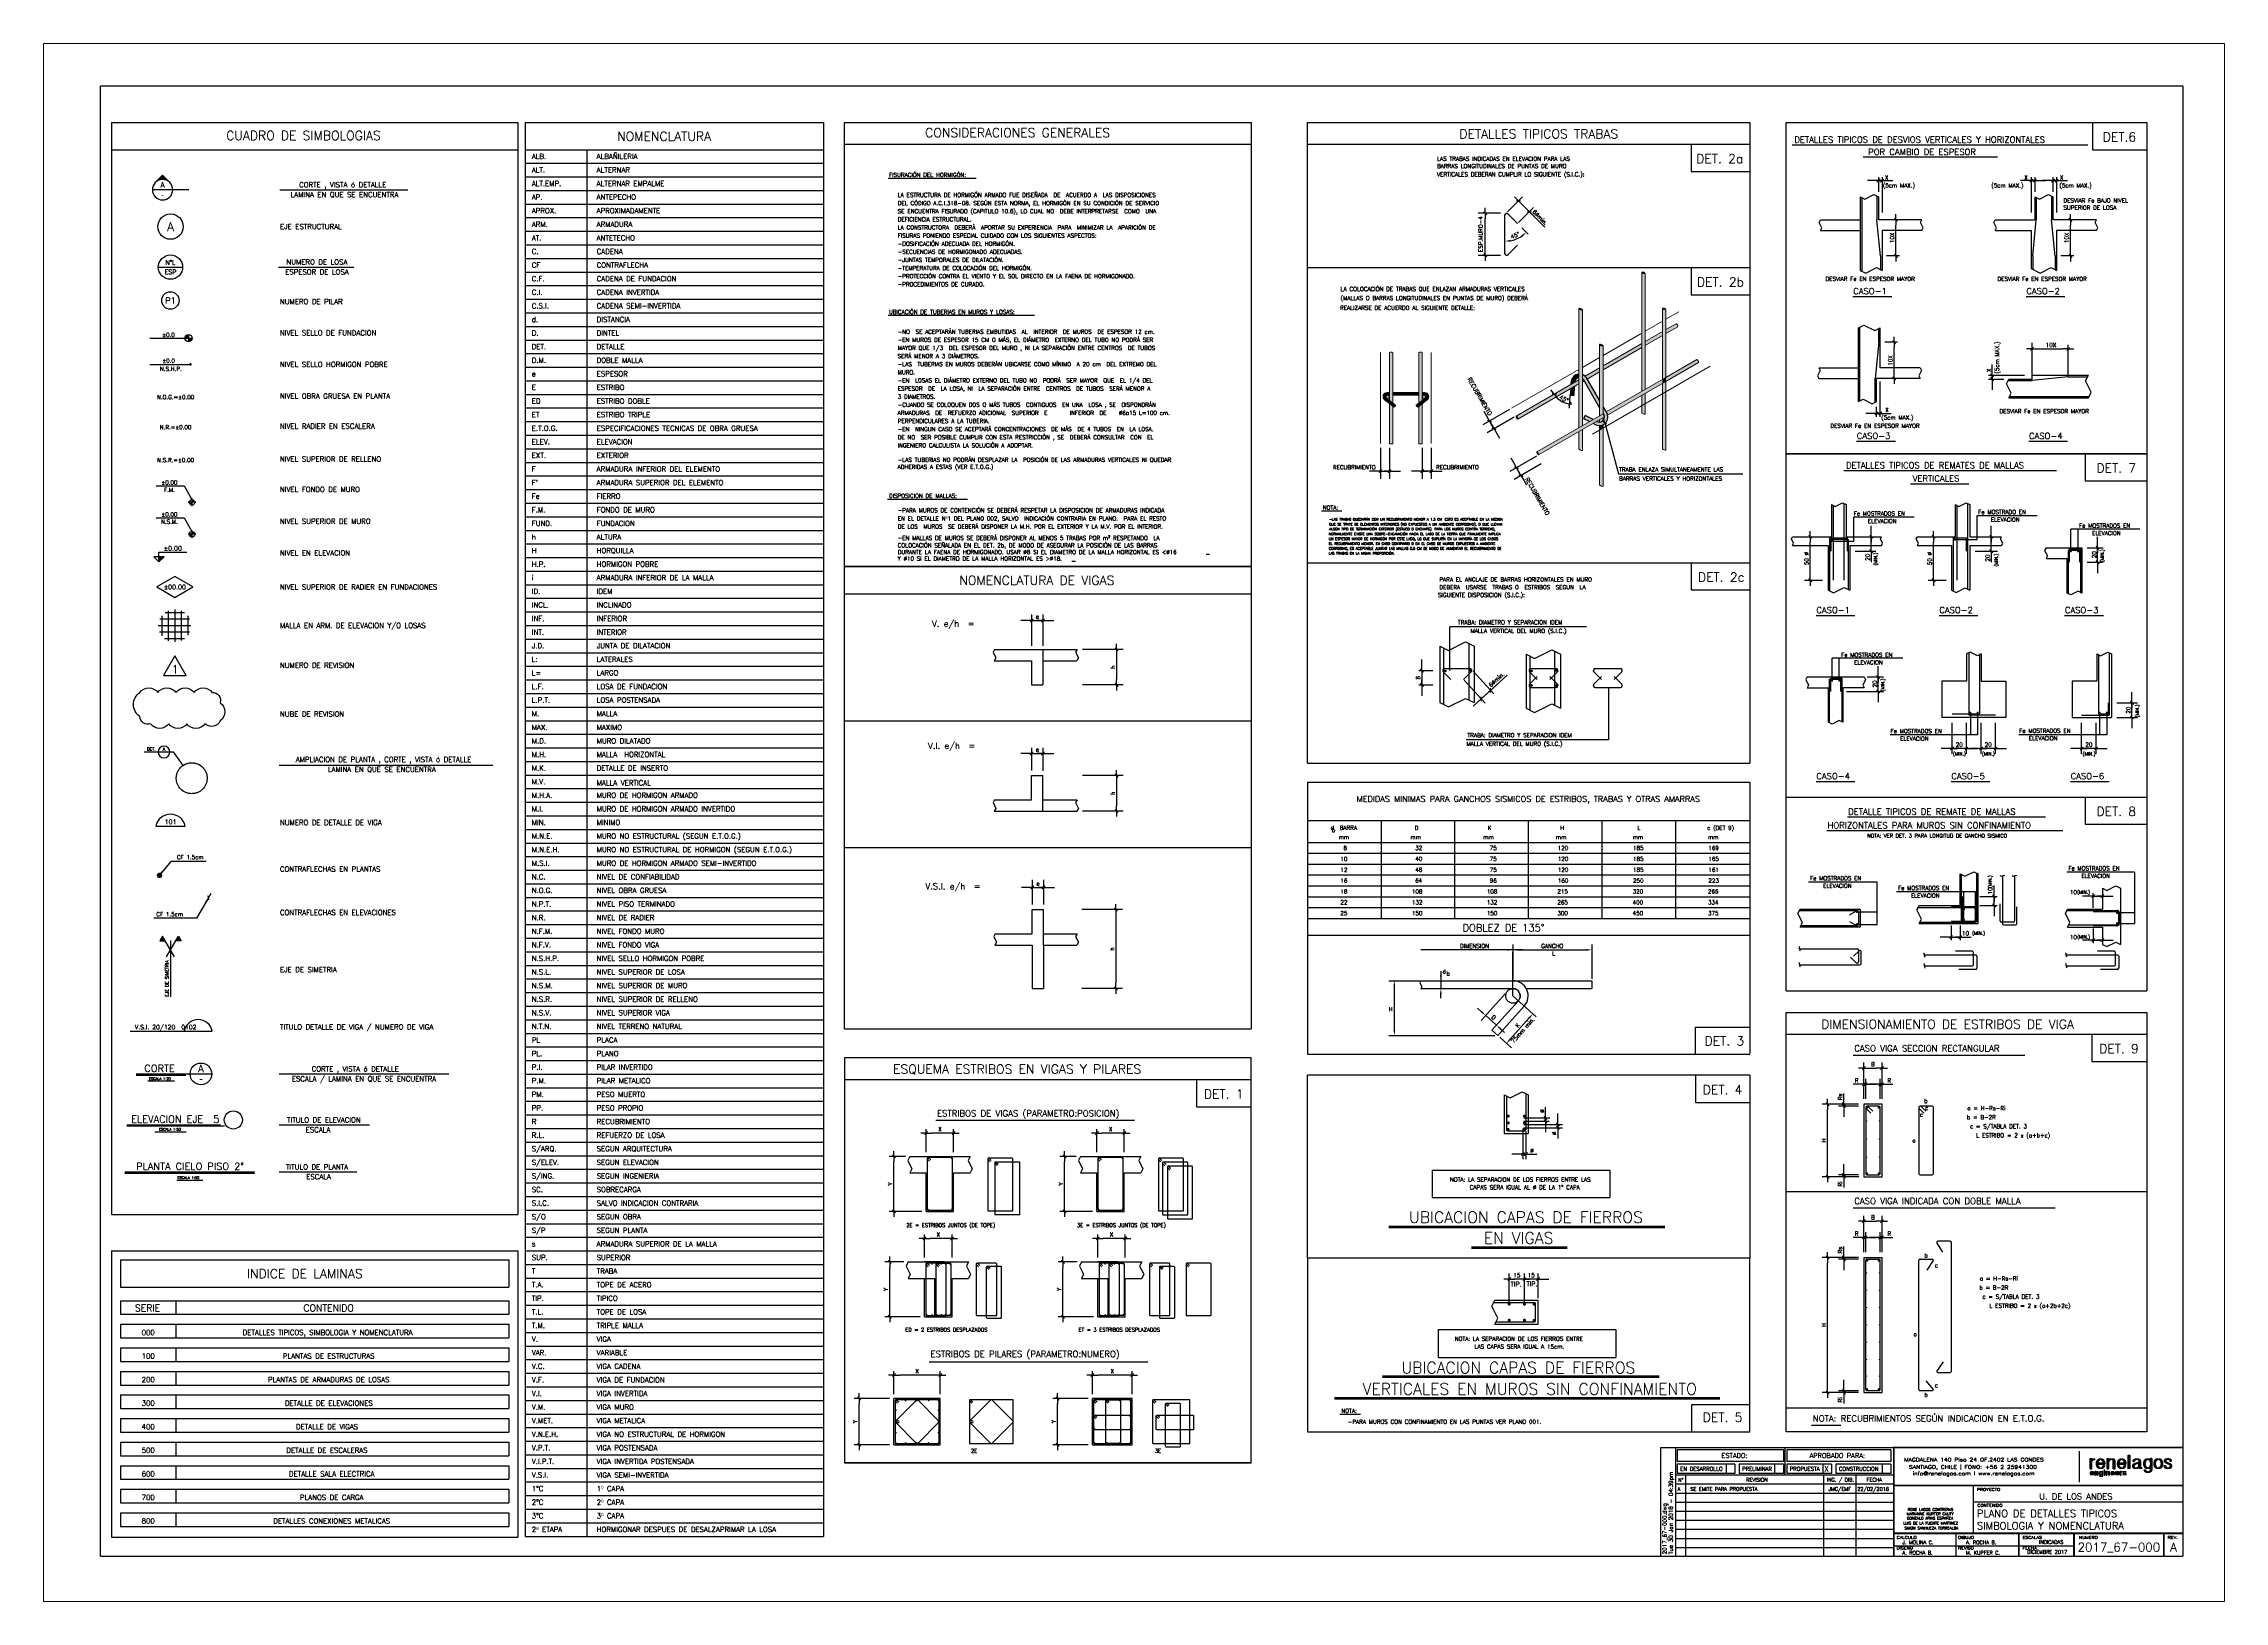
# Paper-space layout 'FORMATO-A0' of a CAD drawing. Extents: x -22 to 1181, y -26 to 833.
# The model-space entities are those that its viewports show. They can reach past a viewport. Long polylines and large blocks are cut down to what shows.
import ezdxf
from ezdxf.enums import TextEntityAlignment as Align

# ---------------------------------------------------------------- set-up
doc = ezdxf.new("R2010")
doc.units = 0
doc.header["$LTSCALE"] = 30
doc.header["$MEASUREMENT"] = 0
doc.linetypes.add('CENTER', pattern=[2, 1.25, -0.25, 0.25, -0.25])
doc.linetypes.add('DASHED', pattern=[0.75, 0.5, -0.25])
doc.layers.get('0').update_dxf_attribs({"linetype": 'CONTINUOUS'})
for name, color, linetype in [('contraflechas', 3, 'CONTINUOUS'), ('FORMATO', 7, 'CONTINUOUS'), ('niveles', 3, 'CONTINUOUS'), ('RLA-CONTORNOS', 3, 'CONTINUOUS'), ('RLA-CORTES', 5, 'CONTINUOUS'), ('RLA-FE', 7, 'CONTINUOUS'), ('RLA-FORMATO', 7, 'CONTINUOUS'), ('RLA-LOGO', 7, 'CONTINUOUS'), ('RLA-TEXTOS1', 9, 'CONTINUOUS'), ('RLA-TEXTOS2', 6, 'CONTINUOUS'), ('TEXTOS1', 9, 'CONTINUOUS')]:
    doc.layers.add(name, color=color, linetype=linetype)
doc.layers.add('Structural Rebar', color=7, linetype='CONTINUOUS', lineweight=15)
doc.layers.add('VIEW', color=7, linetype='CONTINUOUS', plot=False)
doc.styles.add('ARM1', font='romans.shx', dxfattribs={"height": 11.25})
doc.styles.add('DIREC', font='ROMAND', dxfattribs={"width": 1.2})
doc.styles.add('INGCIV', font='ROMAND', dxfattribs={"width": 1.2})
doc.styles.add('ROMAND', font='romand', dxfattribs={"height": 31.5})
doc.styles.add('ROMANS', font='romans.shx', dxfattribs={"height": 11.25})
doc.styles.add('SIETE50', font='ROMAND.SHX', dxfattribs={"height": 31.5})
doc.dimstyles.new('ING20', dxfattribs={"dimscale": 50, "dimtxt": 0.27, "dimasz": 0.3, "dimexe": 0.3, "dimexo": 1, "dimgap": 0.1, "dimtad": 1, "dimlfac": 0.4, "dimzin": 12, "dimdsep": 46, "dimtxsty": 'ROMANS', "dimblk1": 'TICK1', "dimblk2": 'TICK1', "dimsah": 1, "dimcen": 0.09, "dimse1": 1, "dimse2": 1, "dimclrd": 2, "dimclre": 1, "dimclrt": 3, "dimadec": 0, "dimazin": 0, "dimtfac": 1, "dimtix": 1, "dimtmove": 2, "dimatfit": 3, "dimldrblk": 'TICK1', "dimfxl": 1, "dimtolj": 1, "dimtzin": 12, "dimarcsym": 0})
doc.dimstyles.new('ING25', dxfattribs={"dimscale": 50, "dimtxt": 0.27, "dimasz": 0.3, "dimexe": 0.3, "dimexo": 1, "dimgap": 0.1, "dimtad": 1, "dimdec": 1, "dimlfac": 0.5, "dimzin": 12, "dimdsep": 46, "dimtxsty": 'ROMANS', "dimblk1": 'TICK1', "dimblk2": 'TICK1', "dimsah": 1, "dimcen": 0.09, "dimse1": 1, "dimse2": 1, "dimclrd": 2, "dimclre": 1, "dimclrt": 3, "dimadec": 0, "dimazin": 0, "dimtfac": 1, "dimtdec": 1, "dimtix": 1, "dimtmove": 2, "dimatfit": 3, "dimldrblk": 'TICK1', "dimfxl": 1, "dimtolj": 1, "dimtzin": 12, "dimarcsym": 0})
doc.dimstyles.new('ING50', dxfattribs={"dimscale": 50, "dimtxt": 0.27, "dimasz": 0.3, "dimexe": 0.3, "dimexo": 1, "dimgap": 0.1, "dimtad": 1, "dimdec": 1, "dimzin": 12, "dimdsep": 46, "dimtxsty": 'ROMANS', "dimblk1": 'TICK1', "dimblk2": 'TICK1', "dimsah": 1, "dimcen": 0.09, "dimse1": 1, "dimse2": 1, "dimclrd": 2, "dimclre": 1, "dimclrt": 3, "dimadec": 0, "dimazin": 0, "dimtfac": 1, "dimtdec": 1, "dimtix": 1, "dimtmove": 2, "dimatfit": 3, "dimldrblk": 'TICK1', "dimfxl": 1, "dimtolj": 1, "dimtzin": 12, "dimarcsym": 0})

# ---------------------------------------------------------------- blocks, each defined once
blk = doc.blocks.new('TICK1')
at = {"color": 2}
for points in [[(0, 0), (-1, 0)], [(0, 0), (1, 0)]]:
    blk.add_lwpolyline(points, dxfattribs=at)
at = {"color": 2, "const_width": 0.2}
blk.add_lwpolyline([(-0.3, -0.3), (0.3, 0.3)], dxfattribs=at)
blk = doc.blocks.new('*D16')
at = {"layer": 'RLA-CORTES', "color": 2, "lineweight": -2, "transparency": 16777216}
for p, q in [((3587.5, 2526.4), (3587.5, 2541.4)), ((3587.5, 2511.4), (3587.5, 2471.6)), ((3587.5, 2456.6), (3587.5, 2441.6))]:
    blk.add_line(p, q, dxfattribs=at)
at = {"layer": 'RLA-CORTES', "color": 2, "lineweight": -2, "transparency": 16777216, "xscale": 15, "yscale": 15, "zscale": 15}
for p, rotation in [((3587.5, 2511.4), 270), ((3587.5, 2471.6), 90)]:
    blk.add_blockref('TICK1', p, dxfattribs=dict(at, rotation=rotation))
at = {"layer": 'RLA-CORTES', "color": 3, "transparency": 16777216, "insert": (3576.9, 2491.5), "char_height": 11.25, "attachment_point": 5, "rotation": 90, "style": 'ROMANS'}
blk.add_mtext('\\A1;8', dxfattribs=at)
blk = doc.blocks.new('*D17')
at = {"layer": 'RLA-CORTES', "color": 2, "lineweight": -2, "transparency": 16777216}
for p, q in [((3787.9, 2466.7), (3798.9, 2476.8)), ((3740.1, 2423.1), (3729, 2412.9)), ((3751.1, 2433.2), (3776.8, 2456.6))]:
    blk.add_line(p, q, dxfattribs=at)
at = {"layer": 'RLA-CORTES', "color": 2, "lineweight": -2, "transparency": 16777216, "xscale": 15, "yscale": 15, "zscale": 15}
for p, rotation in [((3776.8, 2456.6), 222.4095177211355), ((3751.1, 2433.2), 42.40951772113545)]:
    blk.add_blockref('TICK1', p, dxfattribs=dict(at, rotation=rotation))
at = {"layer": 'RLA-CORTES', "color": 3, "transparency": 16777216, "insert": (3793.3, 2486.5), "char_height": 11.25, "attachment_point": 5, "rotation": 42.40952, "style": 'ROMANS'}
blk.add_mtext('\\A1;6%%Cmin.', dxfattribs=at)
blk = doc.blocks.new('*D18')
at = {"layer": 'RLA-CORTES', "color": 2, "lineweight": -2, "transparency": 16777216}
blk.add_line((3762.3, 3671.7), (3762.3, 3757.6), dxfattribs=at)
at = {"layer": 'RLA-CORTES', "color": 2, "lineweight": -2, "transparency": 16777216, "xscale": 15, "yscale": 15, "zscale": 15}
for p, rotation in [((3762.3, 3772.6), 90), ((3762.3, 3656.7), 270)]:
    blk.add_blockref('TICK1', p, dxfattribs=dict(at, rotation=rotation))
at = {"layer": 'RLA-CORTES', "color": 3, "transparency": 16777216, "insert": (3749.5, 3715), "char_height": 11.25, "attachment_point": 5, "rotation": 90, "style": 'ROMANS'}
blk.add_mtext('\\A1;ESP.MURO-4', dxfattribs=at)
blk = doc.blocks.new('*D19')
at = {"layer": 'RLA-CORTES', "color": 2, "lineweight": -2, "transparency": 16777216}
blk.add_arc((3816.4, 3779.6), 84.1, 280.23151, 304.76849, dxfattribs=at)
at = {"layer": 'RLA-CORTES', "color": 2, "transparency": 16777216}
for points in [[(3831.6, 3694.4), (3831.1, 3699.4), (3816.4, 3695.5)], [(3862.8, 3712.5), (3866, 3708.6), (3875.9, 3720.2)]]:
    blk.add_solid(points, dxfattribs=at)
at = {"layer": 'RLA-CORTES', "color": 3, "transparency": 16777216, "insert": (3844.5, 3711.7), "char_height": 11.25, "attachment_point": 5, "rotation": 22.5, "style": 'ROMANS'}
blk.add_mtext('\\A1;45°', dxfattribs=at)
blk = doc.blocks.new('*D20')
at = {"layer": 'RLA-CORTES', "color": 2, "lineweight": -2, "transparency": 16777216}
blk.add_line((3864.6, 3796.6), (3873.5, 3787.7), dxfattribs=at)
at = {"layer": 'RLA-CORTES', "color": 2, "lineweight": -2, "transparency": 16777216, "xscale": 15, "yscale": 15, "zscale": 15}
for p, rotation in [((3853.9, 3807.2), 135.0000000000094), ((3884.1, 3777), 315.0000000000094)]:
    blk.add_blockref('TICK1', p, dxfattribs=dict(at, rotation=rotation))
at = {"layer": 'RLA-CORTES', "color": 3, "transparency": 16777216, "insert": (3913.5, 3761.4), "char_height": 11.25, "attachment_point": 5, "rotation": 315, "style": 'ROMANS'}
blk.add_mtext('\\A1;6%%Cmin.', dxfattribs=at)
blk = doc.blocks.new('*D21')
at = {"layer": 'RLA-CORTES', "color": 2, "lineweight": -2, "transparency": 16777216}
for p, q in [((3928.5, 1292), (3928.5, 1307)), ((3928.5, 1268.1), (3928.5, 1277)), ((3928.5, 1253.1), (3928.5, 1238.1))]:
    blk.add_line(p, q, dxfattribs=at)
at = {"layer": 'RLA-CORTES', "color": 2, "lineweight": -2, "transparency": 16777216, "xscale": 15, "yscale": 15, "zscale": 15}
for p, rotation in [((3928.5, 1277), 270), ((3928.5, 1268.1), 90)]:
    blk.add_blockref('TICK1', p, dxfattribs=dict(at, rotation=rotation))
at = {"layer": 'RLA-CORTES', "color": 3, "transparency": 16777216, "insert": (3919.5, 1296.1), "char_height": 11.25, "attachment_point": 5, "rotation": 90, "style": 'ROMANS'}
blk.add_mtext('\\A1;%%C', dxfattribs=at)
blk = doc.blocks.new('*D22')
at = {"layer": 'RLA-CORTES', "color": 2, "lineweight": -2, "transparency": 16777216}
for p, q in [((3962.7, 1274.1), (3962.7, 1289.1)), ((3962.7, 1250.2), (3962.7, 1259.1)), ((3962.7, 1235.2), (3962.7, 1220.2))]:
    blk.add_line(p, q, dxfattribs=at)
at = {"layer": 'RLA-CORTES', "color": 2, "lineweight": -2, "transparency": 16777216, "xscale": 15, "yscale": 15, "zscale": 15}
for p, rotation in [((3962.7, 1259.1), 270), ((3962.7, 1250.2), 90)]:
    blk.add_blockref('TICK1', p, dxfattribs=dict(at, rotation=rotation))
at = {"layer": 'RLA-CORTES', "color": 3, "transparency": 16777216, "insert": (3952.8, 1234.7), "char_height": 11.25, "attachment_point": 5, "rotation": 90, "style": 'ROMANS'}
blk.add_mtext('\\A1;%%C', dxfattribs=at)
blk = doc.blocks.new('*D23')
at = {"layer": 'RLA-CORTES', "color": 2, "lineweight": -2, "transparency": 16777216}
for p, q in [((3851, 1177.8), (3836, 1177.8)), ((3866, 1177.8), (3874.5, 1177.8)), ((3889.5, 1177.8), (3904.5, 1177.8))]:
    blk.add_line(p, q, dxfattribs=at)
at = {"layer": 'RLA-CORTES', "color": 2, "lineweight": -2, "transparency": 16777216, "xscale": 15, "yscale": 15, "zscale": 15}
blk.add_blockref('TICK1', (3866, 1177.8), dxfattribs=at)
at = {"layer": 'RLA-CORTES', "color": 2, "lineweight": -2, "transparency": 16777216, "xscale": 15, "yscale": 15, "zscale": 15, "rotation": 180}
blk.add_blockref('TICK1', (3874.5, 1177.8), dxfattribs=at)
at = {"layer": 'RLA-CORTES', "color": 3, "transparency": 16777216, "insert": (3891.1, 1187.1), "char_height": 11.25, "attachment_point": 5, "style": 'ROMANS'}
blk.add_mtext('\\A1;%%c', dxfattribs=at)
blk = doc.blocks.new('*D26')
at = {"layer": 'RLA-CORTES', "color": 2, "lineweight": -2, "transparency": 16777216}
blk.add_line((2743.5, 1837.1), (2743.5, 1649.3), dxfattribs=at)
at = {"layer": 'RLA-CORTES', "color": 2, "lineweight": -2, "transparency": 16777216, "xscale": 15, "yscale": 15, "zscale": 15}
for p, rotation in [((2743.5, 1852.1), 90), ((2743.5, 1634.3), 270)]:
    blk.add_blockref('TICK1', p, dxfattribs=dict(at, rotation=rotation))
at = {"layer": 'RLA-CORTES', "color": 3, "transparency": 16777216, "insert": (2732.9, 1743.2), "char_height": 11.25, "attachment_point": 5, "rotation": 90, "style": 'ROMANS'}
blk.add_mtext('\\A1;h', dxfattribs=at)
blk = doc.blocks.new('*D27')
at = {"layer": 'RLA-CORTES', "color": 2, "lineweight": -2, "transparency": 16777216}
for p, q in [((2497.5, 1913), (2482.5, 1913)), ((2512.5, 1913), (2543.8, 1913)), ((2558.8, 1913), (2573.8, 1913))]:
    blk.add_line(p, q, dxfattribs=at)
at = {"layer": 'RLA-CORTES', "color": 2, "lineweight": -2, "transparency": 16777216, "xscale": 15, "yscale": 15, "zscale": 15}
blk.add_blockref('TICK1', (2512.5, 1913), dxfattribs=at)
at = {"layer": 'RLA-CORTES', "color": 2, "lineweight": -2, "transparency": 16777216, "xscale": 15, "yscale": 15, "zscale": 15, "rotation": 180}
blk.add_blockref('TICK1', (2543.8, 1913), dxfattribs=at)
at = {"layer": 'RLA-CORTES', "color": 3, "transparency": 16777216, "insert": (2528.2, 1923.7), "char_height": 11.25, "attachment_point": 5, "style": 'ROMANS'}
blk.add_mtext('\\A1;e', dxfattribs=at)
blk = doc.blocks.new('*D28')
at = {"layer": 'RLA-CORTES', "color": 2, "lineweight": -2, "transparency": 16777216}
for p, q in [((2495.8, 2282.6), (2480.8, 2282.6)), ((2510.8, 2282.6), (2542.1, 2282.6)), ((2557.1, 2282.6), (2572.1, 2282.6))]:
    blk.add_line(p, q, dxfattribs=at)
at = {"layer": 'RLA-CORTES', "color": 2, "lineweight": -2, "transparency": 16777216, "xscale": 15, "yscale": 15, "zscale": 15}
blk.add_blockref('TICK1', (2510.8, 2282.6), dxfattribs=at)
at = {"layer": 'RLA-CORTES', "color": 2, "lineweight": -2, "transparency": 16777216, "xscale": 15, "yscale": 15, "zscale": 15, "rotation": 180}
blk.add_blockref('TICK1', (2542.1, 2282.6), dxfattribs=at)
at = {"layer": 'RLA-CORTES', "color": 3, "transparency": 16777216, "insert": (2526.5, 2293.2), "char_height": 11.25, "attachment_point": 5, "style": 'ROMANS'}
blk.add_mtext('\\A1;e', dxfattribs=at)
blk = doc.blocks.new('*D29')
at = {"layer": 'RLA-CORTES', "color": 2, "lineweight": -2, "transparency": 16777216}
blk.add_line((2745.1, 2206.6), (2745.1, 2138.6), dxfattribs=at)
at = {"layer": 'RLA-CORTES', "color": 2, "lineweight": -2, "transparency": 16777216, "xscale": 15, "yscale": 15, "zscale": 15}
for p, rotation in [((2745.1, 2221.6), 90), ((2745.1, 2123.6), 270)]:
    blk.add_blockref('TICK1', p, dxfattribs=dict(at, rotation=rotation))
at = {"layer": 'RLA-CORTES', "color": 3, "transparency": 16777216, "insert": (2734.4, 2172.6), "char_height": 11.25, "attachment_point": 5, "rotation": 90, "style": 'ROMANS'}
blk.add_mtext('\\A1;h', dxfattribs=at)
blk = doc.blocks.new('*D30')
at = {"layer": 'RLA-CORTES', "color": 2, "lineweight": -2, "transparency": 16777216}
blk.add_line((2745.1, 2554.7), (2745.1, 2486.7), dxfattribs=at)
at = {"layer": 'RLA-CORTES', "color": 2, "lineweight": -2, "transparency": 16777216, "xscale": 15, "yscale": 15, "zscale": 15}
for p, rotation in [((2745.1, 2569.7), 90), ((2745.1, 2471.7), 270)]:
    blk.add_blockref('TICK1', p, dxfattribs=dict(at, rotation=rotation))
at = {"layer": 'RLA-CORTES', "color": 3, "transparency": 16777216, "insert": (2734.4, 2520.7), "char_height": 11.25, "attachment_point": 5, "rotation": 90, "style": 'ROMANS'}
blk.add_mtext('\\A1;h', dxfattribs=at)
blk = doc.blocks.new('*D31')
at = {"layer": 'RLA-CORTES', "color": 2, "lineweight": -2, "transparency": 16777216}
for p, q in [((2495.8, 2649.3), (2480.8, 2649.3)), ((2510.8, 2649.3), (2542.1, 2649.3)), ((2557.1, 2649.3), (2572.1, 2649.3))]:
    blk.add_line(p, q, dxfattribs=at)
at = {"layer": 'RLA-CORTES', "color": 2, "lineweight": -2, "transparency": 16777216, "xscale": 15, "yscale": 15, "zscale": 15}
blk.add_blockref('TICK1', (2510.8, 2649.3), dxfattribs=at)
at = {"layer": 'RLA-CORTES', "color": 2, "lineweight": -2, "transparency": 16777216, "xscale": 15, "yscale": 15, "zscale": 15, "rotation": 180}
blk.add_blockref('TICK1', (2542.1, 2649.3), dxfattribs=at)
at = {"layer": 'RLA-CORTES', "color": 3, "transparency": 16777216, "insert": (2526.5, 2660), "char_height": 11.25, "attachment_point": 5, "style": 'ROMANS'}
blk.add_mtext('\\A1;e', dxfattribs=at)
blk = doc.blocks.new('eje-1')
at = {"color": 3, "linetype": 'Continuous'}
blk.add_circle((0, 0), 35, dxfattribs=at)
at = {"color": 5, "linetype": 'Continuous', "style": 'ROMAND'}
blk.add_attdef('0', text='', height=25, dxfattribs=at).set_placement((0.2, 0), align=Align.MIDDLE)
blk = doc.blocks.new('*X8')
at = {"color": 0}
for p, q in [((2587.5, 1330.3), (2587.5, 1337.9)), ((2590, 1330.5), (2590, 1340.4)), ((2592.5, 1330.4), (2592.5, 1338.9)), ((2575, 1325.1), (2575, 1325.4)), ((2577.5, 1326.9), (2577.5, 1327.9)), ((2580, 1328.2), (2580, 1330.4)), ((2582.5, 1329.2), (2582.5, 1332.9)), ((2585, 1329.9), (2585, 1335.4)), ((2595, 1330.1), (2595, 1336.4)), ((2597.5, 1329.5), (2597.5, 1333.9)), ((2600, 1328.6), (2600, 1331.4)), ((2602.5, 1327.4), (2602.5, 1328.9)), ((2605, 1325.9), (2605, 1326.4)), ((2607.5, 1323.8), (2607.5, 1323.9))]:
    blk.add_line(p, q, dxfattribs=at)
blk = doc.blocks.new('corte3')
at = {"color": 2, "linetype": 'Continuous'}
for p, q in [((-17.7, 17.7), (0, 35.4)), ((0, 35.4), (17.7, 17.7))]:
    blk.add_line(p, q, dxfattribs=at)
at = {"color": 2, "linetype": 'Continuous', "const_width": 3.5}
blk.add_lwpolyline([(-25, 0), (64.6, 0)], dxfattribs=at)
at = {"color": 1, "linetype": 'Continuous'}
blk.add_arc((0, 0), 25, 135, 45, dxfattribs=at)
at = {"color": 2, "linetype": 'Continuous'}
blk.add_arc((0, 0), 25, 45, 135, dxfattribs=at)
blk.add_blockref('*X8', (-2590.5, -1305.5), dxfattribs=at)
at = {"color": 3, "linetype": 'Continuous', "style": 'ROMAND'}
blk.add_attdef('A', text='', height=13, dxfattribs=at).set_placement((0, 12), align=Align.MIDDLE)
at = {"color": 3, "linetype": 'Continuous'}
blk.add_attdef('-', text='', height=13, dxfattribs=at).set_placement((0, -12), align=Align.MIDDLE)
blk = doc.blocks.new('losa-ne')
at = {"color": 5, "linetype": 'ByBlock'}
blk.add_line((-29.8, 0), (29.7, 0), dxfattribs=at)
at = {"color": 3, "linetype": 'ByBlock'}
blk.add_circle((0, 0), 29.8, dxfattribs=at)
at = {"color": 3, "linetype": 'ByBlock', "style": 'ROMANS'}
for tag, p in [('N%%DL', (0, 5.6)), ('ESP', (0.2, -17.4))]:
    blk.add_attdef(tag, text='', height=11.2, dxfattribs=at).set_placement(p, align=Align.CENTER)
blk = doc.blocks.new('sim-pilr')
at = {"layer": 'TEXTOS1', "color": 2}
blk.add_circle((0, 0), 16, dxfattribs=at)
at = {"layer": 'TEXTOS1', "color": 9, "style": 'ROMANS'}
blk.add_attdef('P1', text='', height=11.2, dxfattribs=at).set_placement((0, -5.6), align=Align.CENTER)
blk = doc.blocks.new('NIVELESCALERA')
at = {"layer": 'TEXTOS1', "color": 3, "linetype": 'Continuous'}
blk.add_lwpolyline([(2097.7, 914.4), (2119.6, 901.6), (2141.5, 914.4), (2119.6, 927.1)], close=True, dxfattribs=at)
at = {"layer": 'TEXTOS1', "color": 3, "linetype": 'Continuous', "style": 'ROMANS'}
blk.add_attdef('%%P00.00', text='', height=5.62, dxfattribs=at).set_placement((2119.6, 911.6), align=Align.CENTER)
blk = doc.blocks.new('malla-1')
at = {"color": 1}
for p, q in [((-50.6, 0), (49.4, 0)), ((-46, 20), (44.8, 20)), ((-40, 29.7), (-40, -31.8)), ((-29.3, 40), (29.7, 40)), ((-20, 45.1), (-20, -47)), ((0, 49), (0, -50.9)), ((20, 44.6), (20, -46.5)), ((40, 29.6), (40, -30.1)), ((-46.9, -20), (45.6, -20)), ((-31.8, -40), (30.2, -40))]:
    blk.add_line(p, q, dxfattribs=at)
blk = doc.blocks.new('nivel-el')
at = {"linetype": 'Continuous'}
blk.add_hatch(color=1, dxfattribs=at).paths.add_polyline_path([(0, 0), (12.5, 12.5), (0, 12.5)])
at = {"color": 3}
blk.add_lwpolyline([(0, 0), (12.5, 12.5), (0, 12.5), (-12.5, 12.5), (0, 0), (0, 12.5), (0, 23.6), (68.4, 23.6)], dxfattribs=at)
at = {"color": 3, "style": 'ROMANS'}
blk.add_attdef('%%P0.00', text='', height=11.2, dxfattribs=at).set_placement((34, 27.7), align=Align.CENTER)
blk = doc.blocks.new('SEAN')
at = {"color": 2, "const_width": 3.5}
blk.add_lwpolyline([(116.8, 0), (66.8, 0)], dxfattribs=at)
at = {"color": 1}
blk.add_arc((91.8, 0), 25, 0, 359.90238, dxfattribs=at)
at = {"color": 3, "style": 'ROMAND'}
blk.add_text('DET.', height=13, dxfattribs=at).set_placement((19.5, 5.7))
blk.add_attdef('1', text='', height=13, dxfattribs=at).set_placement((92, 12), align=Align.MIDDLE)
at = {"color": 3}
blk.add_attdef('-', text='', height=10, dxfattribs=at).set_placement((91.7, -12.5), align=Align.MIDDLE)
blk = doc.blocks.new('ver-det')
at = {"color": 1}
blk.add_lwpolyline([(-203, 111.8), (-78.4, 111.8), (-37.8, 53.9)], dxfattribs=at)
at = {"color": 1, "linetype": 'CENTER'}
blk.add_circle((0, 0), 65.8, dxfattribs=at)
blk.add_blockref('SEAN', (-210, 111.8)).add_auto_attribs({'1': 'A', '-': '-'})
blk = doc.blocks.new('t-corte')
at = {"color": 6}
for p, q in [((-169.7, -4.9), (162.3, -4.9)), ((-169.7, -9.9), (48.3, -9.9))]:
    blk.add_line(p, q, dxfattribs=at)
at = {"color": 3}
blk.add_line((-117.3, -35.3), (-1.8, -35.3), dxfattribs=at)
blk.add_circle((114.8, -4.9), 47.5, dxfattribs=at)
at = {"color": 6, "style": 'SIETE50'}
blk.add_text('CORTE', height=31.5, dxfattribs=at).set_placement((-133.4, 3.7))
blk.add_attdef('A', text='', height=31.5, dxfattribs=at).set_placement((114.9, 18.7), align=Align.MIDDLE_CENTER)
at = {"color": 3, "style": 'ROMANS'}
blk.add_attdef('ESCALA', (-113, -31.1), '', height=11.2, dxfattribs=at)
blk.add_attdef('-', text='', height=13, dxfattribs=at).set_placement((115, -27.7), align=Align.MIDDLE)
blk = doc.blocks.new('rev-1')
at = {"color": 3}
blk.add_lwpolyline([(-0.1, 31.3), (-28.3, -17.5), (28, -17.5), (-0.1, 31.3)], dxfattribs=at)
at = {"color": 5, "linetype": 'Continuous', "style": 'ROMAND'}
blk.add_attdef('1', text='', height=20, dxfattribs=at).set_placement((0.4, -12), align=Align.CENTER)
blk = doc.blocks.new('nivel-f')
at = {"linetype": 'Continuous'}
h = blk.add_hatch(color=1, dxfattribs=at)
h.paths.add_polyline_path([(90.5, 0), (90.5, 10, 0.414214), (80.5, 0)])
h.paths.add_polyline_path([(90.5, -10, 0.414214), (100.5, 0), (90.5, 0)])
at = {"color": 3}
for p, q in [((-16.7, 0), (100.5, 0)), ((90.5, 10), (90.5, -10))]:
    blk.add_line(p, q, dxfattribs=at)
blk.add_circle((90.5, 0), 10, dxfattribs=at)
at = {"color": 3, "style": 'ROMANS'}
blk.add_attdef('NIVEL', text='', height=11.2, dxfattribs=at).set_placement((35.2, 3.4), align=Align.CENTER)
blk = doc.blocks.new('losa-niv')
at = {"layer": 'niveles', "color": 3, "style": 'ROMANS'}
blk.add_text('N.O.G.=%%p0.00', height=11.25, dxfattribs=at).set_placement((3.9, 5, 0), align=Align.CENTER)
blk = doc.blocks.new('*D33')
at = {"layer": 'RLA-CORTES', "color": 2, "lineweight": -2, "transparency": 16777216}
for p, q in [((3855.4, 832.9), (3840.4, 832.9)), ((3907.9, 832.9), (3870.4, 832.9)), ((3922.9, 832.9), (3937.9, 832.9))]:
    blk.add_line(p, q, dxfattribs=at)
at = {"layer": 'RLA-CORTES', "color": 2, "lineweight": -2, "transparency": 16777216, "xscale": 15, "yscale": 15, "zscale": 15}
blk.add_blockref('TICK1', (3870.4, 832.9), dxfattribs=at)
at = {"layer": 'RLA-CORTES', "color": 2, "lineweight": -2, "transparency": 16777216, "xscale": 15, "yscale": 15, "zscale": 15, "rotation": 180}
blk.add_blockref('TICK1', (3907.9, 832.9), dxfattribs=at)
at = {"layer": 'RLA-CORTES', "color": 3, "transparency": 16777216, "insert": (3889.2, 843.5), "char_height": 11.25, "attachment_point": 5, "style": 'ROMANS'}
blk.add_mtext('\\A1;15', dxfattribs=at)
blk = doc.blocks.new('*D34')
at = {"layer": 'RLA-CORTES', "color": 2, "lineweight": -2, "transparency": 16777216}
blk.add_line((3855.4, 832.9), (3843.8, 832.9), dxfattribs=at)
at = {"layer": 'RLA-CORTES', "color": 2, "lineweight": -2, "transparency": 16777216, "xscale": 15, "yscale": 15, "zscale": 15, "rotation": 180}
blk.add_blockref('TICK1', (3828.8, 832.9), dxfattribs=at)
at = {"layer": 'RLA-CORTES', "color": 2, "lineweight": -2, "transparency": 16777216, "xscale": 15, "yscale": 15, "zscale": 15}
blk.add_blockref('TICK1', (3870.4, 832.9), dxfattribs=at)
at = {"layer": 'RLA-CORTES', "color": 3, "transparency": 16777216, "insert": (3849.6, 843.5), "char_height": 11.25, "attachment_point": 5, "style": 'ROMANS'}
blk.add_mtext('\\A1;15', dxfattribs=at)
blk = doc.blocks.new('viñeta-rl')
at = {"layer": 'RLA-FORMATO', "color": 2, "linetype": 'Continuous'}
for p, q in [((-797.5, 298.8), (-1441, 298.8)), ((-1441, 298.8), (-1441, -1.2)), ((-1400, 298.8), (-1400, 0)), ((-1395.5, 293.8), (-1395.5, 261.3)), ((-1101.9, 293.8), (-1395.5, 293.8)), ((-1101.9, 261.3), (-1395.5, 261.3)), ((-1395.5, 254.6), (-1395.5, 228.6)), ((-1235.8, 254.6), (-1395.5, 254.6)), ((-1223.8, 254.6), (-1223.8, 228.6)), ((-1101.9, 254.6), (-1223.8, 254.6)), ((-1101.9, 293.8), (-1101.9, 261.3)), ((-805.2, 293.8), (-1092.3, 293.8)), ((-1092.3, 293.8), (-1092.3, 261.3)), ((-805.2, 261.3), (-1092.3, 261.3)), ((-969, 254.6), (-1092.3, 254.6)), ((-805.2, 254.6), (-957, 254.6)), ((-805.2, 293.8), (-805.2, 261.3)), ((-286.2, 289.9), (-286.2, 204.6)), ((-797.5, 223.6), (-1400, 223.6)), ((-797.5, 198.6), (-1400, 198.6)), ((-1235.8, 228.6), (-1395.5, 228.6)), ((-1372.5, 223.6), (-1372.5, 0)), ((-1101.9, 228.6), (-1223.8, 228.6)), ((-969, 228.6), (-1092.3, 228.6)), ((-991.5, 223.6), (-991.5, 0)), ((-805.2, 228.6), (-957, 228.6)), ((-902.5, 223.6), (-902.5, 0)), ((-578.3, 195.3), (-578.3, 63.3)), ((-797.5, 173.6), (-1400, 173.6)), ((-797.5, 148.6), (-1400, 148.6)), ((-797.5, 123.6), (-1400, 123.6)), ((-578.3, 149.8), (0, 149.8)), ((-797.5, 98.6), (-1400, 98.6)), ((-795.7, 73.6), (-1398.2, 73.6)), ((-625, 0), (-625, 63.3)), ((-797.5, 48.6), (-1400, 48.6)), ((-797.5, 23.6), (-1400, 23.6)), ((-797.5, 28.8), (-300, 28.8))]:
    blk.add_line(p, q, dxfattribs=at)
at = {"layer": 'RLA-FORMATO', "color": 2}
for p, q in [((-1260, 254.6), (-1260, 228.6)), ((-1235.8, 254.6), (-1235.8, 228.6)), ((-1126.1, 254.6), (-1126.1, 228.6)), ((-1101.9, 254.6), (-1101.9, 228.6)), ((-1092.3, 254.6), (-1092.3, 228.6)), ((-993.2, 254.6), (-993.2, 228.6)), ((-969, 254.6), (-969, 228.6)), ((-957, 254.6), (-957, 228.6)), ((-829.4, 254.6), (-829.4, 228.6)), ((-805.2, 254.6), (-805.2, 228.6))]:
    blk.add_line(p, q, dxfattribs=at)
at = {"layer": 'RLA-FORMATO', "color": 3}
blk.add_line((-1097.1, 223.6), (-1097.1, 298.8), dxfattribs=at)
at = {"layer": 'RLA-FORMATO', "color": 5, "const_width": 5}
for points in [[(0, 300), (-797.5, 300), (-797.5, 0)], [(0, 195.3), (-797.5, 195.3)], [(0, 63.3), (-797.5, 63.3)], [(-452.5, 0), (-452.5, 63.3)], [(-300, 0), (-300, 63.3)], [(-52.5, 0), (-52.5, 63.3)]]:
    blk.add_lwpolyline(points, dxfattribs=at)
at = {"layer": 'RLA-LOGO', "color": 9, "true_color": 0xc0c0c0}
for p, q in [((-255.3, 241.7), (-255.3, 269.6)), ((-255.3, 241.7), (-255.3, 269.6)), ((-255.3, 269.6), (-251.3, 269.6)), ((-255.2, 241.7), (-255.2, 269.6)), ((-255.2, 241.7), (-255.2, 269.6)), ((-255.1, 241.7), (-255.1, 269.6)), ((-255.1, 241.7), (-255.1, 269.6)), ((-255, 241.7), (-255, 269.6)), ((-255, 241.7), (-255, 269.6)), ((-255, 241.7), (-255, 269.6)), ((-254.9, 241.7), (-254.9, 269.6)), ((-254.9, 241.7), (-254.9, 269.6)), ((-254.8, 241.7), (-254.8, 269.6)), ((-254.8, 241.7), (-254.8, 269.6)), ((-254.7, 241.7), (-254.7, 269.6)), ((-254.7, 241.7), (-254.7, 269.6)), ((-254.6, 241.7), (-254.6, 269.6)), ((-254.6, 241.7), (-254.6, 269.6)), ((-254.5, 241.7), (-254.5, 269.6)), ((-254.5, 241.7), (-254.5, 269.6)), ((-254.5, 241.7), (-254.5, 269.6)), ((-254.4, 241.7), (-254.4, 269.6)), ((-254.4, 241.7), (-254.4, 269.6)), ((-254.3, 241.7), (-254.3, 269.6)), ((-254.3, 241.7), (-254.3, 269.6)), ((-254.2, 241.7), (-254.2, 269.6)), ((-254.2, 241.7), (-254.2, 269.6)), ((-254.1, 241.7), (-254.1, 269.6)), ((-254.1, 241.7), (-254.1, 269.6)), ((-254.1, 241.7), (-254.1, 269.6)), ((-254, 241.7), (-254, 269.6)), ((-254, 241.7), (-254, 269.6)), ((-253.9, 241.7), (-253.9, 269.6)), ((-253.9, 241.7), (-253.9, 269.6)), ((-253.8, 241.7), (-253.8, 269.6)), ((-253.8, 241.7), (-253.8, 269.6)), ((-253.7, 241.7), (-253.7, 269.6)), ((-253.7, 241.7), (-253.7, 269.6)), ((-253.6, 241.7), (-253.6, 269.6)), ((-253.6, 241.7), (-253.6, 269.6)), ((-253.6, 241.7), (-253.6, 269.6)), ((-253.5, 241.7), (-253.5, 269.6)), ((-253.5, 241.7), (-253.5, 269.6)), ((-253.4, 241.7), (-253.4, 269.6)), ((-253.4, 241.7), (-253.4, 269.6)), ((-253.3, 241.7), (-253.3, 269.6)), ((-253.3, 241.7), (-253.3, 269.6)), ((-253.2, 241.7), (-253.2, 269.6)), ((-253.2, 241.7), (-253.2, 269.6)), ((-253.2, 241.7), (-253.2, 269.6)), ((-253.1, 241.7), (-253.1, 269.6)), ((-253.1, 241.7), (-253.1, 269.6)), ((-253, 241.7), (-253, 269.6)), ((-253, 241.7), (-253, 269.6)), ((-252.9, 241.7), (-252.9, 269.6)), ((-252.9, 241.7), (-252.9, 269.6)), ((-252.8, 241.7), (-252.8, 269.6)), ((-252.8, 241.7), (-252.8, 269.6)), ((-252.7, 241.7), (-252.7, 269.6)), ((-252.7, 241.7), (-252.7, 269.6)), ((-252.7, 241.7), (-252.7, 269.6)), ((-252.6, 241.7), (-252.6, 269.6)), ((-252.6, 241.7), (-252.6, 269.6)), ((-252.5, 241.7), (-252.5, 269.6)), ((-252.5, 241.7), (-252.5, 269.6)), ((-252.4, 241.7), (-252.4, 269.6)), ((-252.4, 241.7), (-252.4, 269.6)), ((-252.3, 241.7), (-252.3, 269.6)), ((-252.3, 241.7), (-252.3, 269.6)), ((-252.3, 241.7), (-252.3, 269.6)), ((-252.2, 241.7), (-252.2, 269.6)), ((-252.2, 241.7), (-252.2, 269.6)), ((-252.1, 241.7), (-252.1, 269.6)), ((-252.1, 241.7), (-252.1, 269.6)), ((-252, 241.7), (-252, 269.6)), ((-252, 241.7), (-252, 269.6)), ((-251.9, 241.7), (-251.9, 269.6)), ((-251.9, 241.7), (-251.9, 269.6)), ((-251.8, 241.7), (-251.8, 269.6)), ((-251.8, 241.7), (-251.8, 269.6)), ((-251.8, 241.7), (-251.8, 269.6)), ((-251.7, 241.7), (-251.7, 269.6)), ((-251.7, 241.7), (-251.7, 269.6)), ((-251.6, 241.7), (-251.6, 269.6)), ((-251.6, 241.7), (-251.6, 269.6)), ((-251.5, 241.7), (-251.5, 269.6)), ((-251.5, 241.7), (-251.5, 269.6)), ((-251.4, 241.7), (-251.4, 269.6)), ((-251.4, 241.7), (-251.4, 269.6)), ((-251.4, 241.7), (-251.4, 269.6)), ((-251.3, 269.6), (-251.3, 266.3)), ((-251.3, 241.7), (-251.3, 269.6)), ((-251.3, 266.3), (-251.1, 266.3)), ((-251.3, 259.9), (-251.3, 266.3)), ((-251.2, 260.3), (-251.2, 266.3)), ((-251.2, 260.5), (-251.2, 266.3)), ((-251.1, 260.9), (-251.1, 266.4)), ((-251.1, 260.7), (-251.1, 266.3)), ((-251, 261.2), (-251, 266.6)), ((-251, 261.1), (-251, 266.5)), ((-250.9, 261.6), (-250.9, 266.8)), ((-250.9, 261.5), (-250.9, 266.7)), ((-250.9, 261.4), (-250.9, 266.6)), ((-250.8, 261.7), (-250.8, 266.9)), ((-250.8, 261.8), (-250.8, 266.9)), ((-250.7, 262), (-250.7, 267.1)), ((-250.7, 261.9), (-250.7, 267)), ((-250.6, 262.2), (-250.6, 267.2)), ((-250.6, 262.1), (-250.6, 267.1)), ((-250.5, 262.5), (-250.5, 267.4)), ((-250.5, 262.3), (-250.5, 267.3)), ((-250.5, 262.4), (-250.5, 267.3)), ((-250.4, 262.6), (-250.4, 267.5)), ((-250.4, 262.5), (-250.4, 267.4)), ((-250.3, 262.8), (-250.3, 267.6)), ((-250.3, 262.7), (-250.3, 267.5)), ((-250.2, 262.8), (-250.2, 267.7)), ((-250.2, 262.9), (-250.2, 267.7)), ((-250.1, 263), (-250.1, 267.8)), ((-250.1, 263), (-250.1, 267.8)), ((-250, 263.2), (-250, 268)), ((-250, 263.1), (-250, 267.9)), ((-250, 263.2), (-250, 267.9)), ((-249.9, 263.3), (-249.9, 268)), ((-249.9, 263.3), (-249.9, 268)), ((-249.8, 263.4), (-249.8, 268.1)), ((-249.8, 263.4), (-249.8, 268.1)), ((-249.7, 263.5), (-249.7, 268.2)), ((-249.7, 263.5), (-249.7, 268.2)), ((-249.6, 263.6), (-249.6, 268.3)), ((-249.6, 263.6), (-249.6, 268.3)), ((-249.6, 263.7), (-249.6, 268.3)), ((-249.5, 263.7), (-249.5, 268.4)), ((-249.5, 263.8), (-249.5, 268.4)), ((-249.4, 263.8), (-249.4, 268.5)), ((-249.4, 263.9), (-249.4, 268.5)), ((-249.3, 264), (-249.3, 268.6)), ((-249.3, 263.9), (-249.3, 268.5)), ((-249.2, 264), (-249.2, 268.6)), ((-249.2, 264.1), (-249.2, 268.6)), ((-249.1, 264.1), (-249.1, 268.7)), ((-249.1, 264.1), (-249.1, 268.7)), ((-249.1, 264.2), (-249.1, 268.7)), ((-249, 264.2), (-249, 268.8)), ((-249, 264.3), (-249, 268.8)), ((-248.9, 264.3), (-248.9, 268.9)), ((-248.9, 264.3), (-248.9, 268.8)), ((-248.8, 264.4), (-248.8, 268.9)), ((-248.8, 264.4), (-248.8, 268.9)), ((-248.7, 264.4), (-248.7, 269)), ((-248.7, 264.5), (-248.7, 269)), ((-248.7, 264.5), (-248.7, 269)), ((-248.6, 264.6), (-248.6, 269.1)), ((-248.6, 264.5), (-248.6, 269)), ((-248.5, 264.6), (-248.5, 269.1)), ((-248.5, 264.6), (-248.5, 269.1)), ((-248.4, 264.7), (-248.4, 269.2)), ((-248.4, 264.7), (-248.4, 269.1)), ((-248.3, 264.7), (-248.3, 269.2)), ((-248.3, 264.7), (-248.3, 269.2)), ((-248.2, 264.8), (-248.2, 269.3)), ((-248.2, 264.8), (-248.2, 269.3)), ((-248.2, 264.8), (-248.2, 269.2)), ((-248.1, 264.9), (-248.1, 269.3)), ((-248.1, 264.9), (-248.1, 269.3)), ((-248, 264.9), (-248, 269.4)), ((-248, 264.9), (-248, 269.4)), ((-247.9, 265), (-247.9, 269.4)), ((-247.9, 265), (-247.9, 269.4)), ((-247.8, 265), (-247.8, 269.5)), ((-247.8, 265.1), (-247.8, 269.5)), ((-247.8, 265), (-247.8, 269.4)), ((-247.7, 265.1), (-247.7, 269.5)), ((-247.7, 265.1), (-247.7, 269.5)), ((-247.6, 265.1), (-247.6, 269.5)), ((-247.6, 265.1), (-247.6, 269.5)), ((-247.5, 265.2), (-247.5, 269.6)), ((-247.5, 265.2), (-247.5, 269.6)), ((-247.4, 265.2), (-247.4, 269.6)), ((-247.4, 265.2), (-247.4, 269.6)), ((-247.3, 265.3), (-247.3, 269.7)), ((-247.3, 265.2), (-247.3, 269.6)), ((-247.3, 265.3), (-247.3, 269.6)), ((-247.2, 265.3), (-247.2, 269.7)), ((-247.2, 265.3), (-247.2, 269.7)), ((-247.1, 265.3), (-247.1, 269.7)), ((-247.1, 265.4), (-247.1, 269.7)), ((-247, 265.4), (-247, 269.8)), ((-247, 265.4), (-247, 269.7)), ((-246.9, 265.4), (-246.9, 269.8)), ((-246.9, 265.4), (-246.9, 269.8)), ((-246.9, 265.4), (-246.9, 269.8)), ((-246.8, 265.4), (-246.8, 269.8)), ((-246.8, 265.5), (-246.8, 269.8)), ((-246.7, 265.5), (-246.7, 269.8)), ((-246.7, 265.5), (-246.7, 269.8)), ((-246.6, 265.5), (-246.6, 269.9)), ((-246.6, 265.5), (-246.6, 269.8)), ((-246.5, 265.5), (-246.5, 269.9)), ((-246.5, 265.5), (-246.5, 269.9)), ((-246.4, 265.6), (-246.4, 269.9)), ((-246.4, 265.6), (-246.4, 269.9)), ((-246.4, 265.6), (-246.4, 269.9)), ((-246.3, 265.6), (-246.3, 269.9)), ((-246.3, 265.6), (-246.3, 269.9)), ((-246.2, 265.6), (-246.2, 269.9)), ((-246.2, 265.6), (-246.2, 269.9)), ((-246.1, 265.6), (-246.1, 269.9)), ((-246.1, 265.6), (-246.1, 269.9)), ((-246, 265.6), (-246, 270)), ((-246, 265.7), (-246, 270)), ((-246, 265.7), (-246, 270)), ((-245.9, 265.7), (-245.9, 270)), ((-245.9, 265.7), (-245.9, 270)), ((-245.8, 265.7), (-245.8, 270)), ((-245.8, 265.7), (-245.8, 270)), ((-245.7, 265.7), (-245.7, 270)), ((-245.7, 265.7), (-245.7, 270)), ((-245.6, 265.7), (-245.6, 270)), ((-245.6, 265.7), (-245.6, 270)), ((-245.5, 265.7), (-245.5, 270)), ((-245.5, 265.7), (-245.5, 270)), ((-245.5, 265.7), (-245.5, 270)), ((-245.4, 265.7), (-245.4, 270)), ((-245.4, 265.7), (-245.4, 270)), ((-245.3, 265.7), (-245.3, 270)), ((-245.3, 265.7), (-245.3, 270)), ((-245.2, 265.8), (-245.2, 270)), ((-245.2, 265.8), (-245.2, 270)), ((-245.1, 265.8), (-245.1, 270)), ((-245.1, 265.8), (-245.1, 270)), ((-245.1, 265.8), (-245.1, 270)), ((-245, 265.8), (-245, 270)), ((-245, 265.8), (-245, 270)), ((-244.9, 265.8), (-244.9, 270)), ((-244.9, 265.8), (-244.9, 270)), ((-244.8, 265.8), (-244.8, 270)), ((-244.8, 265.8), (-244.8, 270)), ((-244.7, 265.8), (-244.7, 270)), ((-244.7, 265.8), (-244.7, 270)), ((-244.6, 265.8), (-244.6, 270)), ((-244.6, 265.8), (-244.6, 270)), ((-244.6, 265.8), (-244.6, 270)), ((-244.5, 265.8), (-244.5, 270)), ((-244.5, 265.8), (-244.5, 270)), ((-244.4, 265.8), (-244.4, 270)), ((-244.4, 265.8), (-244.4, 270)), ((-244.3, 265.8), (-244.3, 270)), ((-244.3, 265.7), (-244.3, 270)), ((-244.2, 265.7), (-244.2, 270)), ((-244.2, 265.7), (-244.2, 270)), ((-244.2, 265.7), (-244.2, 270)), ((-244.1, 265.7), (-244.1, 269.9)), ((-244.1, 265.7), (-244.1, 269.9)), ((-244, 265.7), (-244, 269.9)), ((-244, 265.7), (-244, 269.9)), ((-243.9, 265.7), (-243.9, 269.9)), ((-243.9, 265.7), (-243.9, 269.9)), ((-243.8, 265.7), (-243.8, 269.9)), ((-243.8, 265.7), (-243.8, 269.9)), ((-243.7, 265.7), (-243.7, 269.9)), ((-243.7, 265.7), (-243.7, 269.9)), ((-243.7, 265.7), (-243.7, 269.9)), ((-243.6, 265.7), (-243.6, 269.9)), ((-243.6, 265.6), (-243.6, 269.8)), ((-243.5, 265.6), (-243.5, 269.8)), ((-243.5, 265.6), (-243.5, 269.8)), ((-243.4, 265.6), (-243.4, 269.8)), ((-243.4, 265.6), (-243.4, 269.8)), ((-243.3, 265.6), (-243.3, 269.8)), ((-243.3, 265.6), (-243.3, 269.8)), ((-243.3, 265.6), (-243.3, 269.8)), ((-243.2, 265.6), (-243.2, 269.8)), ((-243.2, 265.6), (-243.2, 269.7)), ((-243.1, 265.5), (-243.1, 269.7)), ((-243.1, 265.5), (-243.1, 269.7)), ((-243, 265.5), (-243, 269.7)), ((-243, 265.5), (-243, 269.7)), ((-242.9, 265.5), (-242.9, 269.7)), ((-242.9, 265.5), (-242.9, 269.6)), ((-242.8, 265.5), (-242.8, 269.6)), ((-242.8, 265.5), (-242.8, 269.6)), ((-242.8, 265.4), (-242.8, 269.6)), ((-242.7, 265.4), (-242.7, 269.6)), ((-242.7, 265.4), (-242.7, 269.6)), ((-242.6, 265.4), (-242.6, 269.6)), ((-242.6, 265.4), (-242.6, 269.5)), ((-242.6, 265.4), (-242.6, 269.5)), ((-239, 257.2), (-239, 253.7)), ((-239, 256.8), (-239, 254.2)), ((-238.9, 257.9), (-238.9, 252.9)), ((-238.9, 257.6), (-238.9, 253.2)), ((-238.8, 258.4), (-238.8, 252.2)), ((-238.8, 258.1), (-238.8, 252.5)), ((-238.7, 258.8), (-238.7, 251.7)), ((-238.7, 258.6), (-238.7, 251.9)), ((-238.6, 259.4), (-238.6, 251)), ((-238.6, 259.2), (-238.6, 251.2)), ((-238.6, 259), (-238.6, 251.4)), ((-238.5, 259.8), (-238.5, 250.6)), ((-238.5, 259.6), (-238.5, 250.8)), ((-238.4, 260.2), (-238.4, 250.3)), ((-238.4, 260), (-238.4, 250.5)), ((-238.3, 260.5), (-238.3, 250)), ((-238.3, 260.4), (-238.3, 250.2)), ((-238.2, 261), (-238.2, 249.6)), ((-238.2, 260.9), (-238.2, 249.7)), ((-238.2, 260.7), (-238.2, 249.9)), ((-238.1, 261.3), (-238.1, 249.4)), ((-238.1, 261.2), (-238.1, 249.5)), ((-238, 261.6), (-238, 249.1)), ((-238, 261.5), (-238, 249.2)), ((-237.9, 261.9), (-237.9, 248.9)), ((-237.9, 261.7), (-237.9, 249)), ((-237.8, 262.1), (-237.8, 248.7)), ((-237.8, 262), (-237.8, 248.8)), ((-237.7, 262.4), (-237.7, 248.4)), ((-237.7, 262.3), (-237.7, 248.5)), ((-237.7, 262.2), (-237.7, 248.6)), ((-237.6, 262.6), (-237.6, 248.2)), ((-237.6, 262.5), (-237.6, 248.3)), ((-237.5, 262.8), (-237.5, 248)), ((-237.5, 262.7), (-237.5, 248)), ((-237.4, 263), (-237.4, 247.8)), ((-237.4, 262.9), (-237.4, 247.9)), ((-237.3, 263.3), (-237.3, 247.5)), ((-237.3, 263.2), (-237.3, 247.6)), ((-237.3, 263.1), (-237.3, 247.7)), ((-237.2, 263.5), (-237.2, 247.3)), ((-237.2, 263.4), (-237.2, 247.4)), ((-237.1, 263.6), (-237.1, 247.2)), ((-237.1, 263.6), (-237.1, 247.1)), ((-237, 263.8), (-237, 247)), ((-237, 263.7), (-237, 247)), ((-236.9, 263.9), (-236.9, 246.9)), ((-236.9, 263.9), (-236.9, 246.8)), ((-236.8, 264.2), (-236.8, 246.6)), ((-236.8, 264.1), (-236.8, 246.6)), ((-236.8, 264), (-236.8, 246.7)), ((-236.7, 264.3), (-236.7, 246.4)), ((-236.7, 264.2), (-236.7, 246.5)), ((-236.6, 264.4), (-236.6, 246.4)), ((-236.6, 264.4), (-236.6, 246.3)), ((-236.5, 264.6), (-236.5, 246.1)), ((-236.5, 264.5), (-236.5, 246.2)), ((-236.4, 264.8), (-236.4, 245.9)), ((-236.4, 264.7), (-236.4, 246)), ((-236.4, 264.6), (-236.4, 246.1)), ((-236.3, 264.9), (-236.3, 245.8)), ((-236.3, 264.8), (-236.3, 245.9)), ((-236.2, 265), (-236.2, 245.7)), ((-236.2, 264.9), (-236.2, 245.8)), ((-236.1, 265.1), (-236.1, 245.6)), ((-236.1, 265.1), (-236.1, 245.6)), ((-236, 265.2), (-236, 245.5)), ((-236, 265.2), (-236, 245.5)), ((-235.9, 265.4), (-235.9, 245.3)), ((-235.9, 265.4), (-235.9, 245.3)), ((-235.9, 265.3), (-235.9, 245.4)), ((-235.8, 265.5), (-235.8, 245.2)), ((-235.8, 265.5), (-235.8, 245.2)), ((-235.7, 265.6), (-235.7, 245.1)), ((-235.7, 265.6), (-235.7, 245.1)), ((-235.6, 265.8), (-235.6, 245)), ((-235.6, 265.7), (-235.6, 245)), ((-235.5, 265.9), (-235.5, 244.9)), ((-235.5, 265.9), (-235.5, 244.8)), ((-235.5, 265.8), (-235.5, 244.9)), ((-235.4, 266), (-235.4, 244.8)), ((-235.4, 266), (-235.4, 244.7)), ((-235.3, 266.1), (-235.3, 244.7)), ((-235.3, 266.1), (-235.3, 244.6)), ((-235.2, 266.2), (-235.2, 244.6)), ((-235.2, 266.2), (-235.2, 244.5)), ((-235.1, 266.3), (-235.1, 244.5)), ((-235.1, 266.3), (-235.1, 244.4)), ((-235, 266.5), (-235, 254.5)), ((-235, 266.4), (-235, 244.4)), ((-235, 266.4), (-235, 244.3)), ((-235, 254.5), (-215.3, 254.5)), ((-235, 253.8), (-235, 244.3)), ((-234.9, 266.5), (-234.9, 254.5)), ((-234.9, 266.5), (-234.9, 254.5)), ((-234.9, 253.2), (-234.9, 244.3)), ((-234.9, 252.8), (-234.9, 244.2)), ((-234.8, 266.6), (-234.8, 254.5)), ((-234.8, 266.6), (-234.8, 254.5)), ((-234.8, 257.9), (-219.5, 257.9)), ((-234.8, 252.4), (-234.8, 244.2)), ((-234.8, 252.1), (-234.8, 244.1)), ((-234.7, 266.7), (-234.7, 254.5)), ((-234.7, 266.7), (-234.7, 258.2)), ((-234.7, 257.9), (-234.7, 254.5)), ((-234.7, 251.9), (-234.7, 244.1)), ((-234.7, 251.6), (-234.7, 244)), ((-234.6, 266.8), (-234.6, 258.4)), ((-234.6, 266.8), (-234.6, 258.6)), ((-234.6, 266.8), (-234.6, 258.8)), ((-234.6, 257.9), (-234.6, 254.5)), ((-234.6, 257.9), (-234.6, 254.5)), ((-234.6, 257.9), (-234.6, 254.5)), ((-234.6, 251.4), (-234.6, 244)), ((-234.6, 251.2), (-234.6, 244)), ((-234.6, 251.1), (-234.6, 243.9)), ((-234.5, 266.9), (-234.5, 259)), ((-234.5, 266.9), (-234.5, 259.2)), ((-234.5, 257.9), (-234.5, 254.5)), ((-234.5, 257.9), (-234.5, 254.5)), ((-234.5, 250.9), (-234.5, 243.9)), ((-234.5, 250.7), (-234.5, 243.8)), ((-234.4, 267), (-234.4, 259.4)), ((-234.4, 267), (-234.4, 259.5)), ((-234.4, 257.9), (-234.4, 254.5)), ((-234.4, 257.9), (-234.4, 254.5)), ((-234.4, 250.6), (-234.4, 243.8)), ((-234.4, 250.5), (-234.4, 243.8)), ((-234.3, 267.1), (-234.3, 259.8)), ((-234.3, 267), (-234.3, 259.7)), ((-234.3, 257.9), (-234.3, 254.5)), ((-234.3, 257.9), (-234.3, 254.5)), ((-234.3, 250.4), (-234.3, 243.7)), ((-234.3, 250.2), (-234.3, 243.7)), ((-234.2, 267.2), (-234.2, 260.1)), ((-234.2, 267.1), (-234.2, 260)), ((-234.2, 257.9), (-234.2, 254.5)), ((-234.2, 257.9), (-234.2, 254.5)), ((-234.2, 250.1), (-234.2, 243.6)), ((-234.2, 250), (-234.2, 243.6)), ((-234.1, 267.3), (-234.1, 260.5)), ((-234.1, 267.2), (-234.1, 260.2)), ((-234.1, 267.2), (-234.1, 260.4)), ((-234.1, 257.9), (-234.1, 254.5)), ((-234.1, 257.9), (-234.1, 254.5)), ((-234.1, 257.9), (-234.1, 254.5)), ((-234.1, 249.9), (-234.1, 243.6)), ((-234.1, 249.8), (-234.1, 243.5)), ((-234.1, 249.7), (-234.1, 243.5)), ((-234, 267.4), (-234, 260.7)), ((-234, 267.3), (-234, 260.6)), ((-234, 257.9), (-234, 254.5)), ((-234, 257.9), (-234, 254.5)), ((-234, 249.6), (-234, 243.5)), ((-234, 249.5), (-234, 243.4)), ((-233.9, 267.4), (-233.9, 260.8)), ((-233.9, 267.4), (-233.9, 261)), ((-233.9, 257.9), (-233.9, 254.5)), ((-233.9, 257.9), (-233.9, 254.5)), ((-233.9, 249.4), (-233.9, 243.4)), ((-233.9, 249.3), (-233.9, 243.4)), ((-233.8, 267.5), (-233.8, 261.1)), ((-233.8, 267.5), (-233.8, 261.2)), ((-233.8, 257.9), (-233.8, 254.5)), ((-233.8, 257.9), (-233.8, 254.5)), ((-233.8, 249.2), (-233.8, 243.3)), ((-233.8, 249.2), (-233.8, 243.3)), ((-233.7, 267.6), (-233.7, 261.4)), ((-233.7, 267.6), (-233.7, 261.5)), ((-233.7, 267.5), (-233.7, 261.3)), ((-233.7, 257.9), (-233.7, 254.5)), ((-233.7, 257.9), (-233.7, 254.5)), ((-233.7, 257.9), (-233.7, 254.5)), ((-233.7, 249.1), (-233.7, 243.3)), ((-233.7, 249), (-233.7, 243.2)), ((-233.7, 248.9), (-233.7, 243.2)), ((-233.6, 267.7), (-233.6, 261.7)), ((-233.6, 267.6), (-233.6, 261.6)), ((-233.6, 257.9), (-233.6, 254.5)), ((-233.6, 257.9), (-233.6, 254.5)), ((-233.6, 248.8), (-233.6, 243.2)), ((-233.6, 248.8), (-233.6, 243.1)), ((-233.5, 267.7), (-233.5, 261.8)), ((-233.5, 267.7), (-233.5, 261.9)), ((-233.5, 257.9), (-233.5, 254.5)), ((-233.5, 257.9), (-233.5, 254.5)), ((-233.5, 248.7), (-233.5, 243.1)), ((-233.5, 248.6), (-233.5, 243.1)), ((-233.4, 267.8), (-233.4, 261.9)), ((-233.4, 267.8), (-233.4, 262)), ((-233.4, 257.9), (-233.4, 254.5)), ((-233.4, 257.9), (-233.4, 254.5)), ((-233.4, 248.5), (-233.4, 243)), ((-233.4, 248.5), (-233.4, 243)), ((-233.3, 267.8), (-233.3, 262.1)), ((-233.3, 267.8), (-233.3, 262.2)), ((-233.3, 257.9), (-233.3, 254.5)), ((-233.3, 257.9), (-233.3, 254.5)), ((-233.3, 248.4), (-233.3, 243)), ((-233.3, 248.3), (-233.3, 242.9)), ((-233.2, 267.9), (-233.2, 262.3)), ((-233.2, 267.9), (-233.2, 262.3)), ((-233.2, 267.9), (-233.2, 262.4)), ((-233.2, 257.9), (-233.2, 254.5)), ((-233.2, 257.9), (-233.2, 254.5)), ((-233.2, 257.9), (-233.2, 254.5)), ((-233.2, 248.3), (-233.2, 242.9)), ((-233.2, 248.2), (-233.2, 242.9)), ((-233.2, 248.1), (-233.2, 242.8)), ((-233.1, 268), (-233.1, 262.5)), ((-233.1, 268), (-233.1, 262.6)), ((-233.1, 257.9), (-233.1, 254.5)), ((-233.1, 257.9), (-233.1, 254.5)), ((-233.1, 248.1), (-233.1, 242.8)), ((-233.1, 248), (-233.1, 242.8)), ((-233, 268.1), (-233, 262.7)), ((-233, 268), (-233, 262.6)), ((-233, 257.9), (-233, 254.5)), ((-233, 257.9), (-233, 254.5)), ((-233, 247.9), (-233, 242.7)), ((-233, 247.9), (-233, 242.7)), ((-232.9, 268.1), (-232.9, 262.8)), ((-232.9, 268.1), (-232.9, 262.8)), ((-232.9, 257.9), (-232.9, 254.5)), ((-232.9, 257.9), (-232.9, 254.5)), ((-232.9, 247.8), (-232.9, 242.7)), ((-232.9, 247.8), (-232.9, 242.7)), ((-232.8, 268.2), (-232.8, 263)), ((-232.8, 268.2), (-232.8, 263)), ((-232.8, 268.1), (-232.8, 262.9)), ((-232.8, 257.9), (-232.8, 254.5)), ((-232.8, 257.9), (-232.8, 254.5)), ((-232.8, 257.9), (-232.8, 254.5)), ((-232.8, 247.7), (-232.8, 242.6)), ((-232.8, 247.6), (-232.8, 242.6)), ((-232.8, 247.6), (-232.8, 242.6)), ((-232.7, 268.2), (-232.7, 263.1)), ((-232.7, 268.2), (-232.7, 263.2)), ((-232.7, 257.9), (-232.7, 254.5)), ((-232.7, 257.9), (-232.7, 254.5)), ((-232.7, 247.5), (-232.7, 242.6)), ((-232.7, 247.5), (-232.7, 242.5)), ((-232.6, 268.3), (-232.6, 263.2)), ((-232.6, 268.3), (-232.6, 263.3)), ((-232.6, 257.9), (-232.6, 254.5)), ((-232.6, 257.9), (-232.6, 254.5)), ((-232.6, 247.4), (-232.6, 242.5)), ((-232.6, 247.4), (-232.6, 242.5)), ((-232.5, 268.4), (-232.5, 263.4)), ((-232.5, 268.3), (-232.5, 263.3)), ((-232.5, 257.9), (-232.5, 254.5)), ((-232.5, 257.9), (-232.5, 254.5)), ((-232.5, 247.3), (-232.5, 242.4)), ((-232.5, 247.2), (-232.5, 242.4)), ((-232.4, 268.4), (-232.4, 263.5)), ((-232.4, 268.4), (-232.4, 263.5)), ((-232.4, 257.9), (-232.4, 254.5)), ((-232.4, 257.9), (-232.4, 254.5)), ((-232.4, 247.2), (-232.4, 242.4)), ((-232.4, 247.1), (-232.4, 242.4)), ((-232.3, 268.4), (-232.3, 263.6)), ((-232.3, 268.5), (-232.3, 263.7)), ((-232.3, 268.4), (-232.3, 263.6)), ((-232.3, 257.9), (-232.3, 254.5)), ((-232.3, 257.9), (-232.3, 254.5)), ((-232.3, 257.9), (-232.3, 254.5)), ((-232.3, 247.1), (-232.3, 242.3)), ((-232.3, 247), (-232.3, 242.3)), ((-232.3, 247), (-232.3, 242.3)), ((-232.2, 268.5), (-232.2, 263.7)), ((-232.2, 268.5), (-232.2, 263.8)), ((-232.2, 257.9), (-232.2, 254.5)), ((-232.2, 257.9), (-232.2, 254.5)), ((-232.2, 246.9), (-232.2, 242.3)), ((-232.2, 246.9), (-232.2, 242.2)), ((-232.1, 268.6), (-232.1, 263.9)), ((-232.1, 268.5), (-232.1, 263.8)), ((-232.1, 257.9), (-232.1, 254.5)), ((-232.1, 257.9), (-232.1, 254.5)), ((-232.1, 246.8), (-232.1, 242.2)), ((-232.1, 246.8), (-232.1, 242.2)), ((-232, 268.6), (-232, 263.9)), ((-232, 268.6), (-232, 263.9)), ((-232, 257.9), (-232, 254.5)), ((-232, 257.9), (-232, 254.5)), ((-232, 246.7), (-232, 242.2)), ((-232, 246.7), (-232, 242.2)), ((-231.9, 268.7), (-231.9, 264)), ((-231.9, 268.7), (-231.9, 264.1)), ((-231.9, 268.6), (-231.9, 264)), ((-231.9, 257.9), (-231.9, 254.5)), ((-231.9, 257.9), (-231.9, 254.5)), ((-231.9, 257.9), (-231.9, 254.5)), ((-231.9, 246.6), (-231.9, 242.1)), ((-231.9, 246.6), (-231.9, 242.1)), ((-231.9, 246.5), (-231.9, 242.1)), ((-231.8, 268.7), (-231.8, 264.1)), ((-231.8, 268.7), (-231.8, 264.2)), ((-231.8, 257.9), (-231.8, 254.5)), ((-231.8, 257.9), (-231.8, 254.5)), ((-231.8, 246.5), (-231.8, 242.1)), ((-231.8, 246.5), (-231.8, 242.1)), ((-231.7, 268.8), (-231.7, 264.3)), ((-231.7, 268.7), (-231.7, 264.2)), ((-231.7, 257.9), (-231.7, 254.5)), ((-231.7, 257.9), (-231.7, 254.5)), ((-231.7, 246.4), (-231.7, 242)), ((-231.7, 246.4), (-231.7, 242)), ((-231.6, 268.8), (-231.6, 264.3)), ((-231.6, 268.8), (-231.6, 264.3)), ((-231.6, 257.9), (-231.6, 254.5)), ((-231.6, 257.9), (-231.6, 254.5)), ((-231.6, 246.3), (-231.6, 242)), ((-231.6, 246.3), (-231.6, 242)), ((-231.5, 268.8), (-231.5, 264.4)), ((-231.5, 268.8), (-231.5, 264.4)), ((-231.5, 257.9), (-231.5, 254.5)), ((-231.5, 257.9), (-231.5, 254.5)), ((-231.5, 246.2), (-231.5, 241.9)), ((-231.5, 246.2), (-231.5, 241.9)), ((-231.4, 268.9), (-231.4, 264.5)), ((-231.4, 268.9), (-231.4, 264.5)), ((-231.4, 268.9), (-231.4, 264.5)), ((-231.4, 257.9), (-231.4, 254.5)), ((-231.4, 257.9), (-231.4, 254.5)), ((-231.4, 257.9), (-231.4, 254.5)), ((-231.4, 246.2), (-231.4, 241.9)), ((-231.4, 246.1), (-231.4, 241.9)), ((-231.4, 246.1), (-231.4, 241.9)), ((-231.3, 268.9), (-231.3, 264.6)), ((-231.3, 268.9), (-231.3, 264.6)), ((-231.3, 257.9), (-231.3, 254.5)), ((-231.3, 257.9), (-231.3, 254.5)), ((-231.3, 246), (-231.3, 241.9)), ((-231.3, 246), (-231.3, 241.8)), ((-231.2, 269), (-231.2, 264.6)), ((-231.2, 269), (-231.2, 264.7)), ((-231.2, 257.9), (-231.2, 254.5)), ((-231.2, 257.9), (-231.2, 254.5)), ((-231.2, 246), (-231.2, 241.8)), ((-231.2, 245.9), (-231.2, 241.8)), ((-231.1, 269), (-231.1, 264.7)), ((-231.1, 269), (-231.1, 264.7)), ((-231.1, 257.9), (-231.1, 254.5)), ((-231.1, 257.9), (-231.1, 254.5)), ((-231.1, 245.9), (-231.1, 241.8)), ((-231.1, 245.9), (-231.1, 241.8)), ((-231, 269.1), (-231, 264.8)), ((-231, 269.1), (-231, 264.9)), ((-231, 269), (-231, 264.8)), ((-231, 257.9), (-231, 254.5)), ((-231, 257.9), (-231, 254.5)), ((-231, 257.9), (-231, 254.5)), ((-231, 245.8), (-231, 241.8)), ((-231, 245.8), (-231, 241.7)), ((-231, 245.8), (-231, 241.7)), ((-230.9, 269.1), (-230.9, 264.9)), ((-230.9, 269.1), (-230.9, 264.9)), ((-230.9, 257.9), (-230.9, 254.5)), ((-230.9, 257.9), (-230.9, 254.5)), ((-230.9, 245.7), (-230.9, 241.7)), ((-230.9, 245.7), (-230.9, 241.7)), ((-230.8, 269.1), (-230.8, 265)), ((-230.8, 269.1), (-230.8, 265)), ((-230.8, 257.9), (-230.8, 254.5)), ((-230.8, 257.9), (-230.8, 254.5)), ((-230.8, 245.7), (-230.8, 241.7)), ((-230.8, 245.6), (-230.8, 241.7)), ((-230.7, 269.2), (-230.7, 265)), ((-230.7, 269.2), (-230.7, 265.1)), ((-230.7, 257.9), (-230.7, 254.5)), ((-230.7, 257.9), (-230.7, 254.5)), ((-230.7, 245.6), (-230.7, 241.6)), ((-230.7, 245.6), (-230.7, 241.6)), ((-230.6, 269.2), (-230.6, 265.1)), ((-230.6, 269.2), (-230.6, 265.1)), ((-230.6, 257.9), (-230.6, 254.5)), ((-230.6, 257.9), (-230.6, 254.5)), ((-230.6, 245.5), (-230.6, 241.6)), ((-230.6, 245.5), (-230.6, 241.6)), ((-230.5, 269.2), (-230.5, 265.2)), ((-230.5, 269.2), (-230.5, 265.2)), ((-230.5, 269.2), (-230.5, 265.2)), ((-230.5, 257.9), (-230.5, 254.5)), ((-230.5, 257.9), (-230.5, 254.5)), ((-230.5, 257.9), (-230.5, 254.5)), ((-230.5, 245.5), (-230.5, 241.6)), ((-230.5, 245.5), (-230.5, 241.6)), ((-230.5, 245.4), (-230.5, 241.6)), ((-230.4, 269.3), (-230.4, 265.3)), ((-230.4, 269.3), (-230.4, 265.3)), ((-230.4, 257.9), (-230.4, 254.5)), ((-230.4, 257.9), (-230.4, 254.5)), ((-230.4, 245.4), (-230.4, 241.6)), ((-230.4, 245.4), (-230.4, 241.5)), ((-230.3, 269.3), (-230.3, 265.3)), ((-230.3, 269.3), (-230.3, 265.3)), ((-230.3, 257.9), (-230.3, 254.5)), ((-230.3, 257.9), (-230.3, 254.5)), ((-230.3, 245.3), (-230.3, 241.5)), ((-230.3, 245.3), (-230.3, 241.5)), ((-230.2, 269.3), (-230.2, 265.4)), ((-230.2, 269.3), (-230.2, 265.4)), ((-230.2, 257.9), (-230.2, 254.5)), ((-230.2, 257.9), (-230.2, 254.5)), ((-230.2, 245.3), (-230.2, 241.5)), ((-230.2, 245.3), (-230.2, 241.5)), ((-230.1, 269.4), (-230.1, 265.5)), ((-230.1, 269.4), (-230.1, 265.5)), ((-230.1, 269.3), (-230.1, 265.4)), ((-230.1, 257.9), (-230.1, 254.5)), ((-230.1, 257.9), (-230.1, 254.5)), ((-230.1, 257.9), (-230.1, 254.5)), ((-230.1, 245.2), (-230.1, 241.5)), ((-230.1, 245.2), (-230.1, 241.5)), ((-230.1, 245.2), (-230.1, 241.5)), ((-230, 269.4), (-230, 265.5)), ((-230, 269.4), (-230, 265.5)), ((-230, 257.9), (-230, 254.5)), ((-230, 257.9), (-230, 254.5)), ((-230, 245.2), (-230, 241.4)), ((-230, 245.1), (-230, 241.4)), ((-229.9, 269.4), (-229.9, 265.6)), ((-229.9, 269.4), (-229.9, 265.6)), ((-229.9, 257.9), (-229.9, 254.5)), ((-229.9, 257.9), (-229.9, 254.5)), ((-229.9, 245.1), (-229.9, 241.4)), ((-229.9, 245.1), (-229.9, 241.4)), ((-229.8, 269.4), (-229.8, 265.6)), ((-229.8, 269.4), (-229.8, 265.6)), ((-229.8, 257.9), (-229.8, 254.5)), ((-229.8, 257.9), (-229.8, 254.5)), ((-229.8, 245.1), (-229.8, 241.4)), ((-229.8, 245.1), (-229.8, 241.4)), ((-229.7, 269.5), (-229.7, 265.7)), ((-229.7, 269.4), (-229.7, 265.7)), ((-229.7, 257.9), (-229.7, 254.5)), ((-229.7, 257.9), (-229.7, 254.5)), ((-229.7, 245), (-229.7, 241.4)), ((-229.7, 245), (-229.7, 241.4)), ((-229.6, 269.5), (-229.6, 265.7)), ((-229.6, 269.5), (-229.6, 265.7)), ((-229.6, 269.5), (-229.6, 265.8)), ((-229.6, 257.9), (-229.6, 254.5)), ((-229.6, 257.9), (-229.6, 254.5)), ((-229.6, 257.9), (-229.6, 254.5)), ((-229.6, 245), (-229.6, 241.4)), ((-229.6, 245), (-229.6, 241.4)), ((-229.6, 245), (-229.6, 241.4)), ((-229.5, 269.5), (-229.5, 265.8)), ((-229.5, 269.5), (-229.5, 265.8)), ((-229.5, 257.9), (-229.5, 254.5)), ((-229.5, 257.9), (-229.5, 254.5)), ((-229.5, 244.9), (-229.5, 241.3)), ((-229.5, 244.9), (-229.5, 241.3)), ((-229.4, 269.5), (-229.4, 265.8)), ((-229.4, 269.5), (-229.4, 265.8)), ((-229.4, 257.9), (-229.4, 254.5)), ((-229.4, 257.9), (-229.4, 254.5)), ((-229.4, 244.9), (-229.4, 241.3)), ((-229.4, 244.9), (-229.4, 241.3)), ((-229.3, 269.5), (-229.3, 265.9)), ((-229.3, 269.5), (-229.3, 265.9)), ((-229.3, 257.9), (-229.3, 254.5)), ((-229.3, 257.9), (-229.3, 254.5)), ((-229.3, 244.9), (-229.3, 241.3)), ((-229.3, 244.9), (-229.3, 241.3)), ((-229.2, 269.6), (-229.2, 265.9)), ((-229.2, 269.6), (-229.2, 265.9)), ((-229.2, 269.6), (-229.2, 265.9)), ((-229.2, 257.9), (-229.2, 254.5)), ((-229.2, 257.9), (-229.2, 254.5)), ((-229.2, 257.9), (-229.2, 254.5)), ((-229.2, 244.8), (-229.2, 241.3)), ((-229.2, 244.8), (-229.2, 241.3)), ((-229.2, 244.8), (-229.2, 241.3)), ((-229.1, 269.6), (-229.1, 266)), ((-229.1, 269.6), (-229.1, 266)), ((-229.1, 257.9), (-229.1, 254.5)), ((-229.1, 257.9), (-229.1, 254.5)), ((-229.1, 244.8), (-229.1, 241.3)), ((-229.1, 244.8), (-229.1, 241.3)), ((-229, 269.6), (-229, 266)), ((-229, 269.6), (-229, 266)), ((-229, 257.9), (-229, 254.5)), ((-229, 257.9), (-229, 254.5)), ((-229, 244.8), (-229, 241.3)), ((-229, 244.8), (-229, 241.3)), ((-228.9, 269.6), (-228.9, 266)), ((-228.9, 269.6), (-228.9, 266)), ((-228.9, 257.9), (-228.9, 254.5)), ((-228.9, 257.9), (-228.9, 254.5)), ((-228.9, 244.7), (-228.9, 241.3)), ((-228.9, 244.7), (-228.9, 241.2)), ((-228.8, 269.6), (-228.8, 266)), ((-228.8, 269.6), (-228.8, 266.1)), ((-228.8, 257.9), (-228.8, 254.5)), ((-228.8, 257.9), (-228.8, 254.5)), ((-228.8, 244.7), (-228.8, 241.2)), ((-228.8, 244.7), (-228.8, 241.2)), ((-228.7, 269.6), (-228.7, 266.1)), ((-228.7, 269.6), (-228.7, 266.1)), ((-228.7, 269.6), (-228.7, 266.1)), ((-228.7, 257.9), (-228.7, 254.5)), ((-228.7, 257.9), (-228.7, 254.5)), ((-228.7, 257.9), (-228.7, 254.5)), ((-228.7, 244.7), (-228.7, 241.2)), ((-228.7, 244.7), (-228.7, 241.2)), ((-228.7, 244.7), (-228.7, 241.2)), ((-228.6, 269.7), (-228.6, 266.1)), ((-228.6, 269.6), (-228.6, 266.1)), ((-228.6, 257.9), (-228.6, 254.5)), ((-228.6, 257.9), (-228.6, 254.5)), ((-228.6, 244.7), (-228.6, 241.2)), ((-228.6, 244.7), (-228.6, 241.2)), ((-228.5, 269.7), (-228.5, 266.1)), ((-228.5, 269.7), (-228.5, 266.1)), ((-228.5, 257.9), (-228.5, 254.5)), ((-228.5, 257.9), (-228.5, 254.5)), ((-228.5, 244.6), (-228.5, 241.2)), ((-228.5, 244.6), (-228.5, 241.2)), ((-228.4, 269.7), (-228.4, 266.1)), ((-228.4, 269.7), (-228.4, 266.1)), ((-228.4, 257.9), (-228.4, 254.5)), ((-228.4, 257.9), (-228.4, 254.5)), ((-228.4, 244.6), (-228.4, 241.2)), ((-228.4, 244.6), (-228.4, 241.2)), ((-228.3, 269.7), (-228.3, 266.1)), ((-228.3, 269.7), (-228.3, 266.2)), ((-228.3, 269.7), (-228.3, 266.2)), ((-228.3, 257.9), (-228.3, 254.5)), ((-228.3, 257.9), (-228.3, 254.5)), ((-228.3, 257.9), (-228.3, 254.5)), ((-228.3, 244.6), (-228.3, 241.2)), ((-228.3, 244.6), (-228.3, 241.2)), ((-228.3, 244.6), (-228.3, 241.2)), ((-228.2, 269.7), (-228.2, 266.2)), ((-228.2, 269.7), (-228.2, 266.2)), ((-228.2, 257.9), (-228.2, 254.5)), ((-228.2, 257.9), (-228.2, 254.5)), ((-228.2, 244.6), (-228.2, 241.2)), ((-228.2, 244.6), (-228.2, 241.2)), ((-228.1, 269.7), (-228.1, 266.2)), ((-228.1, 269.7), (-228.1, 266.2)), ((-228.1, 257.9), (-228.1, 254.5)), ((-228.1, 257.9), (-228.1, 254.5)), ((-228.1, 244.6), (-228.1, 241.2)), ((-228.1, 244.6), (-228.1, 241.2)), ((-228, 269.7), (-228, 266.2)), ((-228, 269.7), (-228, 266.2)), ((-228, 257.9), (-228, 254.5)), ((-228, 257.9), (-228, 254.5)), ((-228, 244.6), (-228, 241.2)), ((-228, 244.6), (-228, 241.2)), ((-227.9, 269.7), (-227.9, 266.2)), ((-227.9, 269.7), (-227.9, 266.2)), ((-227.9, 257.9), (-227.9, 254.5)), ((-227.9, 257.9), (-227.9, 254.5)), ((-227.9, 244.6), (-227.9, 241.2)), ((-227.9, 244.6), (-227.9, 241.2)), ((-227.8, 269.7), (-227.8, 266.2)), ((-227.8, 269.7), (-227.8, 266.2)), ((-227.8, 269.7), (-227.8, 266.2)), ((-227.8, 257.9), (-227.8, 254.5)), ((-227.8, 257.9), (-227.8, 254.5)), ((-227.8, 257.9), (-227.8, 254.5)), ((-227.8, 244.5), (-227.8, 241.2)), ((-227.8, 244.5), (-227.8, 241.2)), ((-227.8, 244.5), (-227.8, 241.2)), ((-227.7, 269.7), (-227.7, 266.2)), ((-227.7, 269.7), (-227.7, 266.2)), ((-227.7, 257.9), (-227.7, 254.5)), ((-227.7, 257.9), (-227.7, 254.5)), ((-227.7, 244.5), (-227.7, 241.2)), ((-227.7, 244.5), (-227.7, 241.2)), ((-227.6, 269.7), (-227.6, 266.2)), ((-227.6, 269.7), (-227.6, 266.2)), ((-227.6, 257.9), (-227.6, 254.5)), ((-227.6, 257.9), (-227.6, 254.5)), ((-227.6, 244.5), (-227.6, 241.2)), ((-227.6, 244.5), (-227.6, 241.2)), ((-227.5, 269.7), (-227.5, 266.2)), ((-227.5, 269.7), (-227.5, 266.2)), ((-227.5, 257.9), (-227.5, 254.5)), ((-227.5, 257.9), (-227.5, 254.5)), ((-227.5, 244.5), (-227.5, 241.2)), ((-227.5, 244.5), (-227.5, 241.2)), ((-227.4, 269.7), (-227.4, 266.2)), ((-227.4, 269.7), (-227.4, 266.2)), ((-227.4, 269.7), (-227.4, 266.2)), ((-227.4, 257.9), (-227.4, 254.5)), ((-227.4, 257.9), (-227.4, 254.5)), ((-227.4, 257.9), (-227.4, 254.5)), ((-227.4, 244.5), (-227.4, 241.2)), ((-227.4, 244.5), (-227.4, 241.2)), ((-227.4, 244.5), (-227.4, 241.2)), ((-227.3, 269.7), (-227.3, 266.2)), ((-227.3, 269.7), (-227.3, 266.2)), ((-227.3, 257.9), (-227.3, 254.5)), ((-227.3, 257.9), (-227.3, 254.5)), ((-227.3, 244.5), (-227.3, 241.2)), ((-227.3, 244.5), (-227.3, 241.2)), ((-227.2, 269.7), (-227.2, 266.2)), ((-227.2, 269.7), (-227.2, 266.2)), ((-227.2, 257.9), (-227.2, 254.5)), ((-227.2, 257.9), (-227.2, 254.5)), ((-227.2, 244.5), (-227.2, 241.2)), ((-227.2, 244.5), (-227.2, 241.2)), ((-227.1, 269.7), (-227.1, 266.2)), ((-227.1, 269.7), (-227.1, 266.2)), ((-227.1, 257.9), (-227.1, 254.5)), ((-227.1, 257.9), (-227.1, 254.5)), ((-227.1, 244.5), (-227.1, 241.2)), ((-227.1, 244.5), (-227.1, 241.2)), ((-227, 269.7), (-227, 266.2)), ((-227, 269.7), (-227, 266.2)), ((-227, 257.9), (-227, 254.5)), ((-227, 257.9), (-227, 254.5)), ((-227, 244.5), (-227, 241.2)), ((-227, 244.5), (-227, 241.2)), ((-226.9, 269.7), (-226.9, 266.2)), ((-226.9, 269.7), (-226.9, 266.2)), ((-226.9, 269.7), (-226.9, 266.2)), ((-226.9, 257.9), (-226.9, 254.5)), ((-226.9, 257.9), (-226.9, 254.5)), ((-226.9, 257.9), (-226.9, 254.5)), ((-226.9, 244.5), (-226.9, 241.2)), ((-226.9, 244.5), (-226.9, 241.2)), ((-226.9, 244.5), (-226.9, 241.2)), ((-226.8, 269.7), (-226.8, 266.2)), ((-226.8, 269.7), (-226.8, 266.2)), ((-226.8, 257.9), (-226.8, 254.5)), ((-226.8, 257.9), (-226.8, 254.5)), ((-226.8, 244.5), (-226.8, 241.2)), ((-226.8, 244.5), (-226.8, 241.2)), ((-226.7, 269.7), (-226.7, 266.2)), ((-226.7, 269.7), (-226.7, 266.2)), ((-226.7, 257.9), (-226.7, 254.5)), ((-226.7, 257.9), (-226.7, 254.5)), ((-226.7, 244.5), (-226.7, 241.2)), ((-226.7, 244.5), (-226.7, 241.2)), ((-226.6, 269.7), (-226.6, 266.2)), ((-226.6, 269.7), (-226.6, 266.2)), ((-226.6, 257.9), (-226.6, 254.5)), ((-226.6, 257.9), (-226.6, 254.5)), ((-226.6, 244.5), (-226.6, 241.2)), ((-226.6, 244.5), (-226.6, 241.2)), ((-226.5, 269.7), (-226.5, 266.2)), ((-226.5, 269.7), (-226.5, 266.2)), ((-226.5, 269.7), (-226.5, 266.2)), ((-226.5, 257.9), (-226.5, 254.5)), ((-226.5, 257.9), (-226.5, 254.5)), ((-226.5, 257.9), (-226.5, 254.5)), ((-226.5, 244.6), (-226.5, 241.2)), ((-226.5, 244.6), (-226.5, 241.2)), ((-226.5, 244.5), (-226.5, 241.2)), ((-226.4, 269.7), (-226.4, 266.2)), ((-226.4, 269.7), (-226.4, 266.2)), ((-226.4, 257.9), (-226.4, 254.5)), ((-226.4, 257.9), (-226.4, 254.5)), ((-226.4, 244.6), (-226.4, 241.2)), ((-226.4, 244.6), (-226.4, 241.2)), ((-226.3, 269.7), (-226.3, 266.2)), ((-226.3, 269.7), (-226.3, 266.2)), ((-226.3, 257.9), (-226.3, 254.5)), ((-226.3, 257.9), (-226.3, 254.5)), ((-226.3, 244.6), (-226.3, 241.2)), ((-226.3, 244.6), (-226.3, 241.2)), ((-226.2, 269.7), (-226.2, 266.2)), ((-226.2, 269.7), (-226.2, 266.2)), ((-226.2, 257.9), (-226.2, 254.5)), ((-226.2, 257.9), (-226.2, 254.5)), ((-226.2, 244.6), (-226.2, 241.2)), ((-226.2, 244.6), (-226.2, 241.2)), ((-226.1, 269.7), (-226.1, 266.1)), ((-226.1, 269.7), (-226.1, 266.1)), ((-226.1, 257.9), (-226.1, 254.5)), ((-226.1, 257.9), (-226.1, 254.5)), ((-226.1, 244.6), (-226.1, 241.2)), ((-226.1, 244.6), (-226.1, 241.2)), ((-226, 269.7), (-226, 266.1)), ((-226, 269.7), (-226, 266.1)), ((-226, 269.7), (-226, 266.1)), ((-226, 257.9), (-226, 254.5)), ((-226, 257.9), (-226, 254.5)), ((-226, 257.9), (-226, 254.5)), ((-226, 244.6), (-226, 241.2)), ((-226, 244.6), (-226, 241.2)), ((-226, 244.6), (-226, 241.2)), ((-225.9, 269.7), (-225.9, 266.1)), ((-225.9, 269.7), (-225.9, 266.1)), ((-225.9, 257.9), (-225.9, 254.5)), ((-225.9, 257.9), (-225.9, 254.5)), ((-225.9, 244.6), (-225.9, 241.2)), ((-225.9, 244.6), (-225.9, 241.2)), ((-225.8, 269.7), (-225.8, 266.1)), ((-225.8, 269.7), (-225.8, 266.1)), ((-225.8, 257.9), (-225.8, 254.5)), ((-225.8, 257.9), (-225.8, 254.5)), ((-225.8, 244.7), (-225.8, 241.2)), ((-225.8, 244.7), (-225.8, 241.2)), ((-225.7, 269.7), (-225.7, 266.1)), ((-225.7, 269.7), (-225.7, 266.1)), ((-225.7, 257.9), (-225.7, 254.5)), ((-225.7, 257.9), (-225.7, 254.5)), ((-225.7, 244.7), (-225.7, 241.2)), ((-225.7, 244.7), (-225.7, 241.2)), ((-225.6, 269.7), (-225.6, 266.1)), ((-225.6, 269.7), (-225.6, 266.1)), ((-225.6, 269.7), (-225.6, 266)), ((-225.6, 257.9), (-225.6, 254.5)), ((-225.6, 257.9), (-225.6, 254.5)), ((-225.6, 257.9), (-225.6, 254.5)), ((-225.6, 244.7), (-225.6, 241.2)), ((-225.6, 244.7), (-225.6, 241.2)), ((-225.6, 244.7), (-225.6, 241.3)), ((-225.5, 269.6), (-225.5, 266)), ((-225.5, 269.6), (-225.5, 266)), ((-225.5, 257.9), (-225.5, 254.5)), ((-225.5, 257.9), (-225.5, 254.5)), ((-225.5, 244.7), (-225.5, 241.3)), ((-225.5, 244.7), (-225.5, 241.3)), ((-225.4, 269.6), (-225.4, 266)), ((-225.4, 269.6), (-225.4, 266)), ((-225.4, 257.9), (-225.4, 254.5)), ((-225.4, 257.9), (-225.4, 254.5)), ((-225.4, 244.8), (-225.4, 241.3)), ((-225.4, 244.7), (-225.4, 241.3)), ((-225.3, 269.6), (-225.3, 266)), ((-225.3, 269.6), (-225.3, 266)), ((-225.3, 257.9), (-225.3, 254.5)), ((-225.3, 257.9), (-225.3, 254.5)), ((-225.3, 244.8), (-225.3, 241.3)), ((-225.3, 244.8), (-225.3, 241.3)), ((-225.2, 269.6), (-225.2, 266)), ((-225.2, 269.6), (-225.2, 265.9)), ((-225.2, 257.9), (-225.2, 254.5)), ((-225.2, 257.9), (-225.2, 254.5)), ((-225.2, 244.8), (-225.2, 241.3)), ((-225.2, 244.8), (-225.2, 241.3)), ((-225.1, 269.6), (-225.1, 265.9)), ((-225.1, 269.6), (-225.1, 265.9)), ((-225.1, 269.6), (-225.1, 265.9)), ((-225.1, 257.9), (-225.1, 254.5)), ((-225.1, 257.9), (-225.1, 254.5)), ((-225.1, 257.9), (-225.1, 254.5)), ((-225.1, 244.9), (-225.1, 241.3)), ((-225.1, 244.8), (-225.1, 241.3)), ((-225.1, 244.8), (-225.1, 241.3)), ((-225, 269.6), (-225, 265.9)), ((-225, 269.6), (-225, 265.9)), ((-225, 257.9), (-225, 254.5)), ((-225, 257.9), (-225, 254.5)), ((-225, 244.9), (-225, 241.3)), ((-225, 244.9), (-225, 241.3)), ((-224.9, 269.6), (-224.9, 265.8)), ((-224.9, 269.5), (-224.9, 265.8)), ((-224.9, 257.9), (-224.9, 254.5)), ((-224.9, 257.9), (-224.9, 254.5)), ((-224.9, 244.9), (-224.9, 241.3)), ((-224.9, 244.9), (-224.9, 241.3)), ((-224.8, 269.5), (-224.8, 265.8)), ((-224.8, 269.5), (-224.8, 265.8)), ((-224.8, 257.9), (-224.8, 254.5)), ((-224.8, 257.9), (-224.8, 254.5)), ((-224.8, 244.9), (-224.8, 241.3)), ((-224.8, 244.9), (-224.8, 241.3)), ((-224.7, 269.5), (-224.7, 265.8)), ((-224.7, 269.5), (-224.7, 265.8)), ((-224.7, 269.5), (-224.7, 265.7)), ((-224.7, 257.9), (-224.7, 254.5)), ((-224.7, 257.9), (-224.7, 254.5)), ((-224.7, 257.9), (-224.7, 254.5)), ((-224.7, 245), (-224.7, 241.3)), ((-224.7, 245), (-224.7, 241.3)), ((-224.7, 245), (-224.7, 241.4)), ((-224.6, 269.5), (-224.6, 265.7)), ((-224.6, 269.5), (-224.6, 265.7)), ((-224.6, 257.9), (-224.6, 254.5)), ((-224.6, 257.9), (-224.6, 254.5)), ((-224.6, 245), (-224.6, 241.4)), ((-224.6, 245), (-224.6, 241.4)), ((-224.5, 269.5), (-224.5, 265.7)), ((-224.5, 269.5), (-224.5, 265.6)), ((-224.5, 257.9), (-224.5, 254.5)), ((-224.5, 257.9), (-224.5, 254.5)), ((-224.5, 245.1), (-224.5, 241.4)), ((-224.5, 245.1), (-224.5, 241.4)), ((-224.4, 269.5), (-224.4, 265.6)), ((-224.4, 269.4), (-224.4, 265.6)), ((-224.4, 257.9), (-224.4, 254.5)), ((-224.4, 257.9), (-224.4, 254.5)), ((-224.4, 245.1), (-224.4, 241.4)), ((-224.4, 245.1), (-224.4, 241.4)), ((-224.3, 269.4), (-224.3, 265.6)), ((-224.3, 269.4), (-224.3, 265.5)), ((-224.3, 257.9), (-224.3, 254.5)), ((-224.3, 257.9), (-224.3, 254.5)), ((-224.3, 245.2), (-224.3, 241.4)), ((-224.3, 245.1), (-224.3, 241.4)), ((-224.2, 269.4), (-224.2, 265.5)), ((-224.2, 269.4), (-224.2, 265.5)), ((-224.2, 269.4), (-224.2, 265.5)), ((-224.2, 257.9), (-224.2, 254.5)), ((-224.2, 257.9), (-224.2, 254.5)), ((-224.2, 257.9), (-224.2, 254.5)), ((-224.2, 245.2), (-224.2, 241.4)), ((-224.2, 245.2), (-224.2, 241.4)), ((-224.2, 245.2), (-224.2, 241.4)), ((-224.1, 269.4), (-224.1, 265.4)), ((-224.1, 269.4), (-224.1, 265.4)), ((-224.1, 257.9), (-224.1, 254.5)), ((-224.1, 257.9), (-224.1, 254.5)), ((-224.1, 245.3), (-224.1, 241.5)), ((-224.1, 245.2), (-224.1, 241.5)), ((-224, 269.3), (-224, 265.4)), ((-224, 269.3), (-224, 265.4)), ((-224, 257.9), (-224, 254.5)), ((-224, 257.9), (-224, 254.5)), ((-224, 245.3), (-224, 241.5)), ((-224, 245.3), (-224, 241.5)), ((-223.9, 269.3), (-223.9, 265.3)), ((-223.9, 269.3), (-223.9, 265.3)), ((-223.9, 257.9), (-223.9, 254.5)), ((-223.9, 257.9), (-223.9, 254.5)), ((-223.9, 245.4), (-223.9, 241.5)), ((-223.9, 245.3), (-223.9, 241.5)), ((-223.8, 269.3), (-223.8, 265.3)), ((-223.8, 269.3), (-223.8, 265.2)), ((-223.8, 269.3), (-223.8, 265.2)), ((-223.8, 257.9), (-223.8, 254.5)), ((-223.8, 257.9), (-223.8, 254.5)), ((-223.8, 257.9), (-223.8, 254.5)), ((-223.8, 245.4), (-223.8, 241.5)), ((-223.8, 245.4), (-223.8, 241.5)), ((-223.8, 245.4), (-223.8, 241.5)), ((-223.7, 269.3), (-223.7, 265.2)), ((-223.7, 269.2), (-223.7, 265.1)), ((-223.7, 257.9), (-223.7, 254.5)), ((-223.7, 257.9), (-223.7, 254.5)), ((-223.7, 245.5), (-223.7, 241.6)), ((-223.7, 245.5), (-223.7, 241.6)), ((-223.6, 269.2), (-223.6, 265.1)), ((-223.6, 269.2), (-223.6, 265.1)), ((-223.6, 257.9), (-223.6, 254.5)), ((-223.6, 257.9), (-223.6, 254.5)), ((-223.6, 245.5), (-223.6, 241.6)), ((-223.6, 245.5), (-223.6, 241.6)), ((-223.5, 269.2), (-223.5, 265)), ((-223.5, 269.2), (-223.5, 265)), ((-223.5, 257.9), (-223.5, 254.5)), ((-223.5, 257.9), (-223.5, 254.5)), ((-223.5, 245.6), (-223.5, 241.6)), ((-223.5, 245.6), (-223.5, 241.6)), ((-223.4, 269.2), (-223.4, 265)), ((-223.4, 269.1), (-223.4, 264.9)), ((-223.4, 257.9), (-223.4, 254.5)), ((-223.4, 257.9), (-223.4, 254.5)), ((-223.4, 245.7), (-223.4, 241.7)), ((-223.4, 245.6), (-223.4, 241.6)), ((-223.3, 269.1), (-223.3, 264.9)), ((-223.3, 269.1), (-223.3, 264.9)), ((-223.3, 269.1), (-223.3, 264.8)), ((-223.3, 257.9), (-223.3, 254.5)), ((-223.3, 257.9), (-223.3, 254.5)), ((-223.3, 257.9), (-223.3, 254.5)), ((-223.3, 245.7), (-223.3, 241.7)), ((-223.3, 245.7), (-223.3, 241.7)), ((-223.3, 245.7), (-223.3, 241.7)), ((-223.2, 269.1), (-223.2, 264.8)), ((-223.2, 269.1), (-223.2, 264.7)), ((-223.2, 257.9), (-223.2, 254.5)), ((-223.2, 257.9), (-223.2, 254.5)), ((-223.2, 245.8), (-223.2, 241.7)), ((-223.2, 245.8), (-223.2, 241.7)), ((-223.1, 269), (-223.1, 264.7)), ((-223.1, 269), (-223.1, 264.7)), ((-223.1, 257.9), (-223.1, 254.5)), ((-223.1, 257.9), (-223.1, 254.5)), ((-223.1, 245.9), (-223.1, 241.8)), ((-223.1, 245.8), (-223.1, 241.8)), ((-223, 269), (-223, 264.6)), ((-223, 269), (-223, 264.6)), ((-223, 257.9), (-223, 254.5)), ((-223, 257.9), (-223, 254.5)), ((-223, 245.9), (-223, 241.8)), ((-223, 245.9), (-223, 241.8)), ((-222.9, 269), (-222.9, 264.6)), ((-222.9, 269), (-222.9, 264.5)), ((-222.9, 268.9), (-222.9, 264.5)), ((-222.9, 257.9), (-222.9, 254.5)), ((-222.9, 257.9), (-222.9, 254.5)), ((-222.9, 257.9), (-222.9, 254.5)), ((-222.9, 246.1), (-222.9, 241.9)), ((-222.9, 246), (-222.9, 241.8)), ((-222.9, 246), (-222.9, 241.8)), ((-222.8, 268.9), (-222.8, 264.4)), ((-222.8, 268.9), (-222.8, 264.4)), ((-222.8, 257.9), (-222.8, 254.5)), ((-222.8, 257.9), (-222.8, 254.5)), ((-222.8, 246.1), (-222.8, 241.9)), ((-222.8, 246.1), (-222.8, 241.9)), ((-222.7, 268.9), (-222.7, 264.4)), ((-222.7, 268.9), (-222.7, 264.3)), ((-222.7, 257.9), (-222.7, 254.5)), ((-222.7, 257.9), (-222.7, 254.5)), ((-222.7, 246.2), (-222.7, 241.9)), ((-222.7, 246.2), (-222.7, 242)), ((-222.6, 268.8), (-222.6, 264.3)), ((-222.6, 268.8), (-222.6, 264.2)), ((-222.6, 257.9), (-222.6, 254.5)), ((-222.6, 257.9), (-222.6, 254.5)), ((-222.6, 246.3), (-222.6, 242)), ((-222.6, 246.2), (-222.6, 242)), ((-222.5, 268.8), (-222.5, 264.2)), ((-222.5, 268.8), (-222.5, 264.2)), ((-222.5, 257.9), (-222.5, 254.5)), ((-222.5, 257.9), (-222.5, 254.5)), ((-222.5, 246.4), (-222.5, 242)), ((-222.5, 246.3), (-222.5, 242)), ((-222.4, 268.8), (-222.4, 264.1)), ((-222.4, 268.7), (-222.4, 264.1)), ((-222.4, 268.7), (-222.4, 264)), ((-222.4, 257.9), (-222.4, 254.5)), ((-222.4, 257.9), (-222.4, 254.5)), ((-222.4, 257.9), (-222.4, 254.5)), ((-222.4, 246.5), (-222.4, 242.1)), ((-222.4, 246.4), (-222.4, 242.1)), ((-222.4, 246.4), (-222.4, 242.1)), ((-222.3, 268.7), (-222.3, 264)), ((-222.3, 268.7), (-222.3, 263.9)), ((-222.3, 257.9), (-222.3, 254.5)), ((-222.3, 257.9), (-222.3, 254.5)), ((-222.3, 246.6), (-222.3, 242.2)), ((-222.3, 246.5), (-222.3, 242.1)), ((-222.2, 268.6), (-222.2, 263.9)), ((-222.2, 268.6), (-222.2, 263.8)), ((-222.2, 257.9), (-222.2, 254.5)), ((-222.2, 257.9), (-222.2, 254.5)), ((-222.2, 246.7), (-222.2, 242.2)), ((-222.2, 246.6), (-222.2, 242.2)), ((-222.1, 268.6), (-222.1, 263.8)), ((-222.1, 268.6), (-222.1, 263.7)), ((-222.1, 257.9), (-222.1, 254.5)), ((-222.1, 257.9), (-222.1, 254.5)), ((-222.1, 246.8), (-222.1, 242.2)), ((-222.1, 246.7), (-222.1, 242.2)), ((-222, 268.6), (-222, 263.7)), ((-222, 268.5), (-222, 263.6)), ((-222, 268.5), (-222, 263.6)), ((-222, 257.9), (-222, 254.5)), ((-222, 257.9), (-222, 254.5)), ((-222, 257.9), (-222, 254.5)), ((-222, 246.9), (-222, 242.3)), ((-222, 246.9), (-222, 242.3)), ((-222, 246.8), (-222, 242.3)), ((-221.9, 268.5), (-221.9, 263.5)), ((-221.9, 268.5), (-221.9, 263.5)), ((-221.9, 257.9), (-221.9, 254.5)), ((-221.9, 257.9), (-221.9, 254.5)), ((-221.9, 247), (-221.9, 242.3)), ((-221.9, 247), (-221.9, 242.4)), ((-221.8, 268.4), (-221.8, 263.4)), ((-221.8, 268.4), (-221.8, 263.4)), ((-221.8, 257.9), (-221.8, 254.5)), ((-221.8, 257.9), (-221.8, 254.5)), ((-221.8, 247.1), (-221.8, 242.4)), ((-221.8, 247.1), (-221.8, 242.4)), ((-221.7, 268.4), (-221.7, 263.3)), ((-221.7, 268.4), (-221.7, 263.2)), ((-221.7, 257.9), (-221.7, 254.5)), ((-221.7, 257.9), (-221.7, 254.5)), ((-221.7, 247.2), (-221.7, 242.5)), ((-221.7, 247.2), (-221.7, 242.5)), ((-221.6, 268.3), (-221.6, 263.2)), ((-221.6, 268.3), (-221.6, 263.1)), ((-221.6, 257.9), (-221.6, 254.5)), ((-221.6, 257.9), (-221.6, 254.5)), ((-221.6, 247.3), (-221.6, 242.5)), ((-221.6, 247.3), (-221.6, 242.5)), ((-221.5, 268.3), (-221.5, 263)), ((-221.5, 268.2), (-221.5, 263)), ((-221.5, 268.2), (-221.5, 262.9)), ((-221.5, 257.9), (-221.5, 254.5)), ((-221.5, 257.9), (-221.5, 254.5)), ((-221.5, 257.9), (-221.5, 254.5)), ((-221.5, 247.5), (-221.5, 242.6)), ((-221.5, 247.5), (-221.5, 242.6)), ((-221.5, 247.4), (-221.5, 242.6)), ((-221.4, 268.2), (-221.4, 262.8)), ((-221.4, 268.2), (-221.4, 262.8)), ((-221.4, 257.9), (-221.4, 254.5)), ((-221.4, 257.9), (-221.4, 254.5)), ((-221.4, 247.6), (-221.4, 242.6)), ((-221.4, 247.6), (-221.4, 242.7)), ((-221.3, 268.1), (-221.3, 262.7)), ((-221.3, 268.1), (-221.3, 262.6)), ((-221.3, 257.9), (-221.3, 254.5)), ((-221.3, 257.9), (-221.3, 254.5)), ((-221.3, 247.8), (-221.3, 242.7)), ((-221.3, 247.7), (-221.3, 242.7)), ((-221.2, 268.1), (-221.2, 262.5)), ((-221.2, 268), (-221.2, 262.5)), ((-221.2, 257.9), (-221.2, 254.5)), ((-221.2, 257.9), (-221.2, 254.5)), ((-221.2, 247.9), (-221.2, 242.8)), ((-221.2, 247.8), (-221.2, 242.8)), ((-221.1, 268), (-221.1, 262.4)), ((-221.1, 268), (-221.1, 262.3)), ((-221.1, 268), (-221.1, 262.2)), ((-221.1, 257.9), (-221.1, 254.5)), ((-221.1, 257.9), (-221.1, 254.5)), ((-221.1, 257.9), (-221.1, 254.5)), ((-221.1, 248.1), (-221.1, 242.9)), ((-221.1, 248), (-221.1, 242.8)), ((-221.1, 248), (-221.1, 242.8)), ((-221, 267.9), (-221, 262.1)), ((-221, 267.9), (-221, 262)), ((-221, 257.9), (-221, 254.5)), ((-221, 257.9), (-221, 254.5)), ((-221, 248.2), (-221, 242.9)), ((-221, 248.2), (-221, 242.9)), ((-220.9, 267.9), (-220.9, 262)), ((-220.9, 267.8), (-220.9, 261.9)), ((-220.9, 257.9), (-220.9, 254.5)), ((-220.9, 257.9), (-220.9, 254.5)), ((-220.9, 248.4), (-220.9, 243)), ((-220.9, 248.3), (-220.9, 243)), ((-220.8, 267.8), (-220.8, 261.8)), ((-220.8, 267.8), (-220.8, 261.7)), ((-220.8, 257.9), (-220.8, 254.5)), ((-220.8, 257.9), (-220.8, 254.5)), ((-220.8, 248.5), (-220.8, 243)), ((-220.8, 248.5), (-220.8, 243.1)), ((-220.7, 267.7), (-220.7, 261.6)), ((-220.7, 267.7), (-220.7, 261.5)), ((-220.7, 257.9), (-220.7, 254.5)), ((-220.7, 257.9), (-220.7, 254.5)), ((-220.7, 248.7), (-220.7, 243.1)), ((-220.7, 248.6), (-220.7, 243.1)), ((-220.6, 267.7), (-220.6, 261.4)), ((-220.6, 267.6), (-220.6, 261.3)), ((-220.6, 267.6), (-220.6, 261.2)), ((-220.6, 257.9), (-220.6, 254.5)), ((-220.6, 257.9), (-220.6, 254.5)), ((-220.6, 257.9), (-220.6, 254.5)), ((-220.6, 249), (-220.6, 243.2)), ((-220.6, 248.9), (-220.6, 243.2)), ((-220.6, 248.8), (-220.6, 243.2)), ((-220.5, 267.6), (-220.5, 261.1)), ((-220.5, 267.5), (-220.5, 261)), ((-220.5, 257.9), (-220.5, 254.5)), ((-220.5, 257.9), (-220.5, 254.5)), ((-220.5, 249.2), (-220.5, 243.3)), ((-220.5, 249.1), (-220.5, 243.3)), ((-220.4, 267.5), (-220.4, 260.9)), ((-220.4, 267.4), (-220.4, 260.8)), ((-220.4, 257.9), (-220.4, 254.5)), ((-220.4, 257.9), (-220.4, 254.5)), ((-220.4, 249.4), (-220.4, 243.4)), ((-220.4, 249.3), (-220.4, 243.3)), ((-220.3, 267.4), (-220.3, 260.7)), ((-220.3, 267.4), (-220.3, 260.6)), ((-220.3, 257.9), (-220.3, 254.5)), ((-220.3, 257.9), (-220.3, 254.5)), ((-220.3, 249.6), (-220.3, 243.4)), ((-220.3, 249.5), (-220.3, 243.4)), ((-220.2, 267.3), (-220.2, 260.5)), ((-220.2, 267.3), (-220.2, 260.4)), ((-220.2, 267.3), (-220.2, 260.3)), ((-220.2, 257.9), (-220.2, 254.5)), ((-220.2, 257.9), (-220.2, 254.5)), ((-220.2, 257.9), (-220.2, 254.5)), ((-220.2, 249.9), (-220.2, 243.5)), ((-220.2, 249.8), (-220.2, 243.5)), ((-220.2, 249.7), (-220.2, 243.5)), ((-220.1, 267.2), (-220.1, 260.1)), ((-220.1, 267.2), (-220.1, 260)), ((-220.1, 257.9), (-220.1, 254.5)), ((-220.1, 257.9), (-220.1, 254.5)), ((-220.1, 250.2), (-215.9, 250.2)), ((-220.1, 250.2), (-220.1, 243.6)), ((-220.1, 250.1), (-220.1, 243.6)), ((-220, 267.1), (-220, 259.9)), ((-220, 267.1), (-220, 259.8)), ((-220, 257.9), (-220, 254.5)), ((-220, 257.9), (-220, 254.5)), ((-220, 250.2), (-220, 243.6)), ((-220, 250.2), (-220, 243.7)), ((-219.9, 267.1), (-219.9, 259.6)), ((-219.9, 267), (-219.9, 259.5)), ((-219.9, 257.9), (-219.9, 254.5)), ((-219.9, 257.9), (-219.9, 254.5)), ((-219.9, 250.2), (-219.9, 243.7)), ((-219.9, 250.2), (-219.9, 243.8)), ((-219.8, 267), (-219.8, 259.3)), ((-219.8, 266.9), (-219.8, 259.2)), ((-219.8, 257.9), (-219.8, 254.5)), ((-219.8, 257.9), (-219.8, 254.5)), ((-219.8, 250.2), (-219.8, 243.8)), ((-219.8, 250.2), (-219.8, 243.8)), ((-219.7, 266.9), (-219.7, 259)), ((-219.7, 266.9), (-219.7, 258.8)), ((-219.7, 266.8), (-219.7, 258.6)), ((-219.7, 257.9), (-219.7, 254.5)), ((-219.7, 257.9), (-219.7, 254.5)), ((-219.7, 257.9), (-219.7, 254.5)), ((-219.7, 250.2), (-219.7, 243.9)), ((-219.7, 250.2), (-219.7, 243.9)), ((-219.7, 250.2), (-219.7, 244)), ((-219.6, 266.8), (-219.6, 258.4)), ((-219.6, 266.7), (-219.6, 258.1)), ((-219.6, 257.9), (-219.6, 254.5)), ((-219.6, 257.9), (-219.6, 254.5)), ((-219.6, 250.2), (-219.6, 244)), ((-219.6, 250.2), (-219.6, 244)), ((-219.5, 266.7), (-219.5, 254.5)), ((-219.5, 266.6), (-219.5, 254.5)), ((-219.5, 250.2), (-219.5, 244.1)), ((-219.5, 250.2), (-219.5, 244.1)), ((-219.4, 266.6), (-219.4, 254.5)), ((-219.4, 266.6), (-219.4, 254.5)), ((-219.4, 250.2), (-219.4, 244.2)), ((-219.4, 250.2), (-219.4, 244.2)), ((-219.3, 266.5), (-219.3, 254.5)), ((-219.3, 266.5), (-219.3, 254.5)), ((-219.3, 266.4), (-219.3, 254.5)), ((-219.3, 250.2), (-219.3, 244.3)), ((-219.3, 250.2), (-219.3, 244.3)), ((-219.3, 250.2), (-219.3, 244.4)), ((-219.2, 266.4), (-219.2, 254.5)), ((-219.2, 266.3), (-219.2, 254.5)), ((-219.2, 250.2), (-219.2, 244.4)), ((-219.2, 250.2), (-219.2, 244.4)), ((-219.1, 266.3), (-219.1, 254.5)), ((-219.1, 266.2), (-219.1, 254.5)), ((-219.1, 250.2), (-219.1, 244.5)), ((-219.1, 250.2), (-219.1, 244.5)), ((-219, 266.2), (-219, 254.5)), ((-219, 266.1), (-219, 254.5)), ((-219, 250.2), (-219, 244.6)), ((-219, 250.2), (-219, 244.6)), ((-218.9, 266.1), (-218.9, 254.5)), ((-218.9, 266), (-218.9, 254.5)), ((-218.9, 250.2), (-218.9, 244.7)), ((-218.9, 250.2), (-218.9, 244.7)), ((-218.8, 266), (-218.8, 254.5)), ((-218.8, 265.9), (-218.8, 254.5)), ((-218.8, 265.9), (-218.8, 254.5)), ((-218.8, 250.2), (-218.8, 244.8)), ((-218.8, 250.2), (-218.8, 244.8)), ((-218.8, 250.2), (-218.8, 244.9)), ((-218.7, 265.8), (-218.7, 254.5)), ((-218.7, 265.8), (-218.7, 254.5)), ((-218.7, 250.2), (-218.7, 244.9)), ((-218.7, 250.2), (-218.7, 245)), ((-218.6, 265.7), (-218.6, 254.5)), ((-218.6, 265.6), (-218.6, 254.5)), ((-218.6, 250.2), (-218.6, 245)), ((-218.6, 250.2), (-218.6, 245.1)), ((-218.5, 265.6), (-218.5, 254.5)), ((-218.5, 265.5), (-218.5, 254.5)), ((-218.5, 250.2), (-218.5, 245.2)), ((-218.5, 250.2), (-218.5, 245.2)), ((-218.4, 265.5), (-218.4, 254.5)), ((-218.4, 265.4), (-218.4, 254.5)), ((-218.4, 265.4), (-218.4, 254.5)), ((-218.4, 250.2), (-218.4, 245.3)), ((-218.4, 250.2), (-218.4, 245.3)), ((-218.4, 250.2), (-218.4, 245.4)), ((-218.3, 265.3), (-218.3, 254.5)), ((-218.3, 265.2), (-218.3, 254.5)), ((-218.3, 250.2), (-218.3, 245.4)), ((-218.3, 250.2), (-218.3, 245.5)), ((-218.2, 265.2), (-218.2, 254.5)), ((-218.2, 265.1), (-218.2, 254.5)), ((-218.2, 250.2), (-218.2, 245.6)), ((-218.2, 250.2), (-218.2, 245.6)), ((-218.1, 265), (-218.1, 254.5)), ((-218.1, 265), (-218.1, 254.5)), ((-218.1, 250.2), (-218.1, 245.7)), ((-218.1, 250.2), (-218.1, 245.7)), ((-218, 264.9), (-218, 254.5)), ((-218, 264.9), (-218, 254.5)), ((-218, 250.2), (-218, 245.8)), ((-218, 250.2), (-218, 245.8)), ((-217.9, 264.8), (-217.9, 254.5)), ((-217.9, 264.7), (-217.9, 254.5)), ((-217.9, 264.6), (-217.9, 254.5)), ((-217.9, 250.2), (-217.9, 245.9)), ((-217.9, 250.2), (-217.9, 246)), ((-217.9, 250.2), (-217.9, 246)), ((-217.8, 264.6), (-217.8, 254.5)), ((-217.8, 264.5), (-217.8, 254.5)), ((-217.8, 250.2), (-217.8, 246.1)), ((-217.8, 250.2), (-217.8, 246.2)), ((-217.7, 264.4), (-217.7, 254.5)), ((-217.7, 264.4), (-217.7, 254.5)), ((-217.7, 250.2), (-217.7, 246.2)), ((-217.7, 250.2), (-217.7, 246.3)), ((-217.6, 264.3), (-217.6, 254.5)), ((-217.6, 264.2), (-217.6, 254.5)), ((-217.6, 250.2), (-217.6, 246.4)), ((-217.6, 250.2), (-217.6, 246.5)), ((-217.5, 264.1), (-217.5, 254.5)), ((-217.5, 264.1), (-217.5, 254.5)), ((-217.5, 264), (-217.5, 254.5)), ((-217.5, 250.2), (-217.5, 246.5)), ((-217.5, 250.2), (-217.5, 246.6)), ((-217.5, 250.2), (-217.5, 246.7)), ((-217.4, 263.9), (-217.4, 254.5)), ((-217.4, 263.8), (-217.4, 254.5)), ((-217.4, 250.2), (-217.4, 246.8)), ((-217.4, 250.2), (-217.4, 246.8)), ((-217.3, 263.7), (-217.3, 254.5)), ((-217.3, 263.7), (-217.3, 254.5)), ((-217.3, 250.2), (-217.3, 246.9)), ((-217.3, 250.2), (-217.3, 247)), ((-217.2, 263.6), (-217.2, 254.5)), ((-217.2, 263.5), (-217.2, 254.5)), ((-217.2, 250.2), (-217.2, 247.1)), ((-217.2, 250.2), (-217.2, 247.2)), ((-217.1, 263.4), (-217.1, 254.5)), ((-217.1, 263.3), (-217.1, 254.5)), ((-217.1, 250.2), (-217.1, 247.3)), ((-217.1, 250.2), (-217.1, 247.3)), ((-217, 263.2), (-217, 254.5)), ((-217, 263.1), (-217, 254.5)), ((-217, 263), (-217, 254.5)), ((-217, 250.2), (-217, 247.4)), ((-217, 250.2), (-217, 247.5)), ((-217, 250.2), (-217, 247.6)), ((-216.9, 263), (-216.9, 254.5)), ((-216.9, 262.9), (-216.9, 254.5)), ((-216.9, 250.2), (-216.9, 247.7)), ((-216.9, 250.2), (-216.9, 247.8)), ((-216.8, 262.8), (-216.8, 254.5)), ((-216.8, 262.7), (-216.8, 254.5)), ((-216.8, 250.2), (-216.8, 247.9)), ((-216.8, 250.2), (-216.8, 248)), ((-216.7, 262.6), (-216.7, 254.5)), ((-216.7, 262.5), (-216.7, 254.5)), ((-216.7, 250.2), (-216.7, 248.1)), ((-216.7, 250.2), (-216.7, 248.2)), ((-216.6, 262.4), (-216.6, 254.5)), ((-216.6, 262.2), (-216.6, 254.5)), ((-216.6, 262.1), (-216.6, 254.5)), ((-216.6, 250.2), (-216.6, 248.3)), ((-216.6, 250.2), (-216.6, 248.4)), ((-216.6, 250.2), (-216.6, 248.5)), ((-216.5, 262), (-216.5, 254.5)), ((-216.5, 261.9), (-216.5, 254.5)), ((-216.5, 250.2), (-216.5, 248.6)), ((-216.5, 250.2), (-216.5, 248.7)), ((-216.4, 261.8), (-216.4, 254.5)), ((-216.4, 261.7), (-216.4, 254.5)), ((-216.4, 250.2), (-216.4, 248.9)), ((-216.4, 250.2), (-216.4, 249)), ((-216.3, 261.6), (-216.3, 254.5)), ((-216.3, 261.4), (-216.3, 254.5)), ((-216.3, 250.2), (-216.3, 249.1)), ((-216.3, 250.2), (-216.3, 249.2)), ((-216.2, 261.3), (-216.2, 254.5)), ((-216.2, 261.2), (-216.2, 254.5)), ((-216.2, 250.2), (-216.2, 249.3)), ((-216.2, 250.2), (-216.2, 249.4)), ((-216.1, 261), (-216.1, 254.5)), ((-216.1, 260.9), (-216.1, 254.5)), ((-216.1, 260.8), (-216.1, 254.5)), ((-216.1, 250.2), (-216.1, 249.5)), ((-216.1, 250.2), (-216.1, 249.7)), ((-216.1, 250.2), (-216.1, 249.8)), ((-216, 260.6), (-216, 254.5)), ((-216, 260.5), (-216, 254.5)), ((-216, 250.2), (-216, 249.9)), ((-216, 250.2), (-216, 250.1)), ((-215.9, 260.3), (-215.9, 254.5)), ((-215.9, 260.1), (-215.9, 254.5)), ((-215.8, 260), (-215.8, 254.5)), ((-215.8, 259.8), (-215.8, 254.5)), ((-215.7, 259.6), (-215.7, 254.5)), ((-215.7, 259.4), (-215.7, 254.5)), ((-215.7, 259.2), (-215.7, 254.5)), ((-215.6, 259), (-215.6, 254.5)), ((-215.6, 258.7), (-215.6, 254.5)), ((-215.5, 258.5), (-215.5, 254.5)), ((-215.5, 258.2), (-215.5, 254.5)), ((-215.4, 257.9), (-215.4, 254.5)), ((-215.4, 257.5), (-215.4, 254.5)), ((-215.3, 257), (-215.3, 254.5)), ((-208.8, 241.7), (-208.8, 269.6)), ((-208.8, 269.6), (-204.7, 269.6)), ((-208.8, 269.6), (-208.8, 241.7)), ((-208.8, 241.7), (-204.7, 241.7)), ((-208.7, 269.6), (-208.7, 241.7)), ((-208.7, 269.6), (-208.7, 241.7)), ((-208.6, 269.6), (-208.6, 241.7)), ((-208.6, 269.6), (-208.6, 241.7)), ((-208.5, 269.6), (-208.5, 241.7)), ((-208.5, 269.6), (-208.5, 241.7)), ((-208.4, 269.6), (-208.4, 241.7)), ((-208.4, 269.6), (-208.4, 241.7)), ((-208.4, 269.6), (-208.4, 241.7)), ((-208.3, 269.6), (-208.3, 241.7)), ((-208.3, 269.6), (-208.3, 241.7)), ((-208.2, 269.6), (-208.2, 241.7)), ((-208.2, 269.6), (-208.2, 241.7)), ((-208.1, 269.6), (-208.1, 241.7)), ((-208.1, 269.6), (-208.1, 241.7)), ((-208, 269.6), (-208, 241.7)), ((-208, 269.6), (-208, 241.7)), ((-207.9, 269.6), (-207.9, 241.7)), ((-207.9, 269.6), (-207.9, 241.7)), ((-207.9, 269.6), (-207.9, 241.7)), ((-207.8, 269.6), (-207.8, 241.7)), ((-207.8, 269.6), (-207.8, 241.7)), ((-207.7, 269.6), (-207.7, 241.7)), ((-207.7, 269.6), (-207.7, 241.7)), ((-207.6, 269.6), (-207.6, 241.7)), ((-207.6, 269.6), (-207.6, 241.7)), ((-207.5, 269.6), (-207.5, 241.7)), ((-207.5, 269.6), (-207.5, 241.7)), ((-207.5, 269.6), (-207.5, 241.7)), ((-207.4, 269.6), (-207.4, 241.7)), ((-207.4, 269.6), (-207.4, 241.7)), ((-207.3, 269.6), (-207.3, 241.7)), ((-207.3, 269.6), (-207.3, 241.7)), ((-207.2, 269.6), (-207.2, 241.7)), ((-207.2, 269.6), (-207.2, 241.7)), ((-207.1, 269.6), (-207.1, 241.7)), ((-207.1, 269.6), (-207.1, 241.7)), ((-207, 269.6), (-207, 241.7)), ((-207, 269.6), (-207, 241.7)), ((-207, 269.6), (-207, 241.7)), ((-206.9, 269.6), (-206.9, 241.7)), ((-206.9, 269.6), (-206.9, 241.7)), ((-206.8, 269.6), (-206.8, 241.7)), ((-206.8, 269.6), (-206.8, 241.7)), ((-206.7, 269.6), (-206.7, 241.7)), ((-206.7, 269.6), (-206.7, 241.7)), ((-206.6, 269.6), (-206.6, 241.7)), ((-206.6, 269.6), (-206.6, 241.7)), ((-206.6, 269.6), (-206.6, 241.7)), ((-206.5, 269.6), (-206.5, 241.7)), ((-206.5, 269.6), (-206.5, 241.7)), ((-206.4, 269.6), (-206.4, 241.7)), ((-206.4, 269.6), (-206.4, 241.7)), ((-206.3, 269.6), (-206.3, 241.7)), ((-206.3, 269.6), (-206.3, 241.7)), ((-206.2, 269.6), (-206.2, 241.7)), ((-206.2, 269.6), (-206.2, 241.7)), ((-206.1, 269.6), (-206.1, 241.7)), ((-206.1, 269.6), (-206.1, 241.7)), ((-206.1, 269.6), (-206.1, 241.7)), ((-206, 269.6), (-206, 241.7)), ((-206, 269.6), (-206, 241.7)), ((-205.9, 269.6), (-205.9, 241.7)), ((-205.9, 269.6), (-205.9, 241.7)), ((-205.8, 269.6), (-205.8, 241.7)), ((-205.8, 269.6), (-205.8, 241.7)), ((-205.7, 269.6), (-205.7, 241.7)), ((-205.7, 269.6), (-205.7, 241.7)), ((-205.7, 269.6), (-205.7, 241.7)), ((-205.6, 269.6), (-205.6, 241.7)), ((-205.6, 269.6), (-205.6, 241.7)), ((-205.5, 269.6), (-205.5, 241.7)), ((-205.5, 269.6), (-205.5, 241.7)), ((-205.4, 269.6), (-205.4, 241.7)), ((-205.4, 269.6), (-205.4, 241.7)), ((-205.3, 269.6), (-205.3, 241.7)), ((-205.3, 269.6), (-205.3, 241.7)), ((-205.2, 269.6), (-205.2, 241.7)), ((-205.2, 269.6), (-205.2, 241.7)), ((-205.2, 269.6), (-205.2, 241.7)), ((-205.1, 269.6), (-205.1, 241.7)), ((-205.1, 269.6), (-205.1, 241.7)), ((-205, 269.6), (-205, 241.7)), ((-205, 269.6), (-205, 241.7)), ((-204.9, 269.6), (-204.9, 241.7)), ((-204.9, 269.6), (-204.9, 241.7)), ((-204.8, 269.6), (-204.8, 241.7)), ((-204.8, 269.6), (-204.8, 241.7)), ((-204.8, 269.6), (-204.8, 241.7)), ((-204.7, 269.6), (-204.7, 266.2)), ((-204.7, 269.6), (-204.7, 241.7)), ((-204.7, 269.6), (-204.7, 241.7)), ((-204.7, 266.2), (-204.6, 266.2)), ((-204.7, 241.7), (-204.7, 260.7)), ((-204.6, 266.2), (-204.6, 260.8)), ((-204.6, 266.2), (-204.6, 260.9)), ((-204.5, 266.3), (-204.5, 261.1)), ((-204.5, 266.2), (-204.5, 261)), ((-204.4, 266.3), (-204.4, 261.2)), ((-204.4, 266.4), (-204.4, 261.3)), ((-204.3, 266.6), (-204.3, 261.7)), ((-204.3, 266.5), (-204.3, 261.4)), ((-204.3, 266.5), (-204.3, 261.6)), ((-204.2, 266.6), (-204.2, 261.8)), ((-204.2, 266.7), (-204.2, 261.8)), ((-204.1, 266.8), (-204.1, 261.9)), ((-204.1, 266.8), (-204.1, 262)), ((-204, 266.9), (-204, 262.1)), ((-204, 266.9), (-204, 262.2)), ((-203.9, 267), (-203.9, 262.2)), ((-203.9, 267), (-203.9, 262.3)), ((-203.9, 267), (-203.9, 262.4)), ((-203.8, 267.1), (-203.8, 262.5)), ((-203.8, 267.1), (-203.8, 262.5)), ((-203.7, 267.2), (-203.7, 262.6)), ((-203.7, 267.2), (-203.7, 262.7)), ((-203.6, 267.3), (-203.6, 262.7)), ((-203.6, 267.3), (-203.6, 262.8)), ((-203.5, 267.4), (-203.5, 262.9)), ((-203.5, 267.3), (-203.5, 262.9)), ((-203.4, 267.5), (-203.4, 263.1)), ((-203.4, 267.4), (-203.4, 263)), ((-203.4, 267.4), (-203.4, 263)), ((-203.3, 267.5), (-203.3, 263.2)), ((-203.3, 267.5), (-203.3, 263.2)), ((-203.2, 267.6), (-203.2, 263.3)), ((-203.2, 267.6), (-203.2, 263.3)), ((-203.1, 267.7), (-203.1, 263.4)), ((-203.1, 267.6), (-203.1, 263.4)), ((-203, 267.8), (-203, 263.5)), ((-203, 267.7), (-203, 263.5)), ((-203, 267.7), (-203, 263.5)), ((-202.9, 267.8), (-202.9, 263.6)), ((-202.9, 267.8), (-202.9, 263.6)), ((-202.8, 267.9), (-202.8, 263.7)), ((-202.8, 267.9), (-202.8, 263.7)), ((-202.7, 268), (-202.7, 263.8)), ((-202.7, 267.9), (-202.7, 263.8)), ((-202.6, 268), (-202.6, 263.9)), ((-202.6, 268), (-202.6, 263.9)), ((-202.5, 268.1), (-202.5, 263.9)), ((-202.5, 268.1), (-202.5, 264)), ((-202.5, 268.1), (-202.5, 264)), ((-202.4, 268.2), (-202.4, 264.1)), ((-202.4, 268.2), (-202.4, 264.1)), ((-202.3, 268.3), (-202.3, 264.2)), ((-202.3, 268.2), (-202.3, 264.1)), ((-202.2, 268.3), (-202.2, 264.2)), ((-202.2, 268.3), (-202.2, 264.3)), ((-202.1, 268.4), (-202.1, 264.3)), ((-202.1, 268.4), (-202.1, 264.4)), ((-202.1, 268.3), (-202.1, 264.3)), ((-202, 268.5), (-202, 264.4)), ((-202, 268.4), (-202, 264.4)), ((-201.9, 268.5), (-201.9, 264.5)), ((-201.9, 268.5), (-201.9, 264.5)), ((-201.8, 268.6), (-201.8, 264.6)), ((-201.8, 268.5), (-201.8, 264.5)), ((-201.7, 268.6), (-201.7, 264.6)), ((-201.7, 268.6), (-201.7, 264.6)), ((-201.6, 268.7), (-201.6, 264.7)), ((-201.6, 268.7), (-201.6, 264.7)), ((-201.6, 268.6), (-201.6, 264.7)), ((-201.5, 268.7), (-201.5, 264.8)), ((-201.5, 268.7), (-201.5, 264.8)), ((-201.4, 268.8), (-201.4, 264.8)), ((-201.4, 268.8), (-201.4, 264.9)), ((-201.3, 268.8), (-201.3, 264.9)), ((-201.3, 268.8), (-201.3, 264.9)), ((-201.2, 268.9), (-201.2, 265)), ((-201.2, 268.9), (-201.2, 265)), ((-201.2, 268.9), (-201.2, 265)), ((-201.1, 269), (-201.1, 265.1)), ((-201.1, 268.9), (-201.1, 265)), ((-201, 269), (-201, 265.1)), ((-201, 269), (-201, 265.1)), ((-200.9, 269), (-200.9, 265.2)), ((-200.9, 269), (-200.9, 265.2)), ((-200.8, 269.1), (-200.8, 265.2)), ((-200.8, 269.1), (-200.8, 265.2)), ((-200.7, 269.1), (-200.7, 265.3)), ((-200.7, 269.1), (-200.7, 265.3)), ((-200.7, 269.1), (-200.7, 265.3)), ((-200.6, 269.2), (-200.6, 265.3)), ((-200.6, 269.2), (-200.6, 265.4)), ((-200.5, 269.2), (-200.5, 265.4)), ((-200.5, 269.2), (-200.5, 265.4)), ((-200.4, 269.3), (-200.4, 265.5)), ((-200.4, 269.2), (-200.4, 265.4)), ((-200.3, 269.3), (-200.3, 265.5)), ((-200.3, 269.3), (-200.3, 265.5)), ((-200.3, 269.3), (-200.3, 265.5)), ((-200.2, 269.4), (-200.2, 265.6)), ((-200.2, 269.3), (-200.2, 265.6)), ((-200.1, 269.4), (-200.1, 265.6)), ((-200.1, 269.4), (-200.1, 265.6)), ((-200, 269.4), (-200, 265.7)), ((-200, 269.4), (-200, 265.7)), ((-199.9, 269.5), (-199.9, 265.7)), ((-199.9, 269.4), (-199.9, 265.7)), ((-199.8, 269.5), (-199.8, 265.7)), ((-199.8, 269.5), (-199.8, 265.8)), ((-199.8, 269.5), (-199.8, 265.8)), ((-199.7, 269.5), (-199.7, 265.8)), ((-199.7, 269.5), (-199.7, 265.8)), ((-199.6, 269.6), (-199.6, 265.8)), ((-199.6, 269.6), (-199.6, 265.9)), ((-199.5, 269.6), (-199.5, 265.9)), ((-199.5, 269.6), (-199.5, 265.9)), ((-199.4, 269.6), (-199.4, 265.9)), ((-199.4, 269.6), (-199.4, 265.9)), ((-199.4, 269.6), (-199.4, 266)), ((-199.3, 269.6), (-199.3, 266)), ((-199.3, 269.7), (-199.3, 266)), ((-199.2, 269.7), (-199.2, 266)), ((-199.2, 269.7), (-199.2, 266)), ((-199.1, 269.7), (-199.1, 266)), ((-199.1, 269.7), (-199.1, 266.1)), ((-199, 269.7), (-199, 266.1)), ((-199, 269.7), (-199, 266.1)), ((-198.9, 269.8), (-198.9, 266.1)), ((-198.9, 269.8), (-198.9, 266.1)), ((-198.9, 269.7), (-198.9, 266.1)), ((-198.8, 269.8), (-198.8, 266.2)), ((-198.8, 269.8), (-198.8, 266.2)), ((-198.7, 269.8), (-198.7, 266.2)), ((-198.7, 269.8), (-198.7, 266.2)), ((-198.6, 269.8), (-198.6, 266.2)), ((-198.6, 269.8), (-198.6, 266.2)), ((-198.5, 269.9), (-198.5, 266.3)), ((-198.5, 269.8), (-198.5, 266.2)), ((-198.5, 269.8), (-198.5, 266.3)), ((-198.4, 269.9), (-198.4, 266.3)), ((-198.4, 269.9), (-198.4, 266.3)), ((-198.3, 269.9), (-198.3, 266.3)), ((-198.3, 269.9), (-198.3, 266.3)), ((-198.2, 269.9), (-198.2, 266.3)), ((-198.2, 269.9), (-198.2, 266.3)), ((-198.1, 269.9), (-198.1, 266.3)), ((-198.1, 269.9), (-198.1, 266.4)), ((-198, 269.9), (-198, 266.4)), ((-198, 269.9), (-198, 266.4)), ((-198, 269.9), (-198, 266.4)), ((-197.9, 270), (-197.9, 266.4)), ((-197.9, 269.9), (-197.9, 266.4)), ((-197.8, 270), (-197.8, 266.4)), ((-197.8, 270), (-197.8, 266.4)), ((-197.7, 270), (-197.7, 266.4)), ((-197.7, 270), (-197.7, 266.4)), ((-197.6, 270), (-197.6, 266.4)), ((-197.6, 270), (-197.6, 266.5)), ((-197.6, 270), (-197.6, 266.5)), ((-197.5, 270), (-197.5, 266.5)), ((-197.5, 270), (-197.5, 266.5)), ((-197.4, 270), (-197.4, 266.5)), ((-197.4, 270), (-197.4, 266.5)), ((-197.3, 270), (-197.3, 266.5)), ((-197.3, 270), (-197.3, 266.5)), ((-197.2, 270), (-197.2, 266.5)), ((-197.2, 270), (-197.2, 266.5)), ((-197.1, 270), (-197.1, 266.5)), ((-197.1, 270), (-197.1, 266.5)), ((-197.1, 270), (-197.1, 266.5)), ((-197, 270), (-197, 266.5)), ((-197, 270), (-197, 266.5)), ((-196.9, 270), (-196.9, 266.5)), ((-196.9, 270), (-196.9, 266.5)), ((-196.8, 270), (-196.8, 266.5)), ((-196.8, 270), (-196.8, 266.5)), ((-196.7, 270.1), (-196.7, 266.5)), ((-196.7, 270.1), (-196.7, 266.6)), ((-196.7, 270.1), (-196.7, 266.6)), ((-196.6, 270.1), (-196.6, 266.6)), ((-196.6, 270.1), (-196.6, 266.6)), ((-196.5, 270.1), (-196.5, 266.6)), ((-196.5, 270.1), (-196.5, 266.6)), ((-196.4, 270.1), (-196.4, 266.6)), ((-196.4, 270.1), (-196.4, 266.6)), ((-196.3, 270.1), (-196.3, 266.6)), ((-196.3, 270.1), (-196.3, 266.6)), ((-196.2, 270.1), (-196.2, 266.6)), ((-196.2, 270.1), (-196.2, 266.6)), ((-196.2, 270.1), (-196.2, 266.6)), ((-196.1, 270.1), (-196.1, 266.5)), ((-196.1, 270.1), (-196.1, 266.5)), ((-196, 270.1), (-196, 266.5)), ((-196, 270.1), (-196, 266.5)), ((-195.9, 270.1), (-195.9, 266.5)), ((-195.9, 270.1), (-195.9, 266.5)), ((-195.8, 270.1), (-195.8, 266.5)), ((-195.8, 270.1), (-195.8, 266.5)), ((-195.8, 270.1), (-195.8, 266.5)), ((-195.7, 270.1), (-195.7, 266.5)), ((-195.7, 270.1), (-195.7, 266.5)), ((-195.6, 270.1), (-195.6, 266.5)), ((-195.6, 270.1), (-195.6, 266.5)), ((-195.5, 270.1), (-195.5, 266.5)), ((-195.5, 270.1), (-195.5, 266.5)), ((-195.4, 270.1), (-195.4, 266.4)), ((-195.4, 270.1), (-195.4, 266.4)), ((-195.3, 270.1), (-195.3, 266.4)), ((-195.3, 270.1), (-195.3, 266.4)), ((-195.3, 270.1), (-195.3, 266.4)), ((-195.2, 270.1), (-195.2, 266.4)), ((-195.2, 270.1), (-195.2, 266.4)), ((-195.1, 270.1), (-195.1, 266.3)), ((-195.1, 270), (-195.1, 266.3)), ((-195, 270), (-195, 266.3)), ((-195, 270), (-195, 266.3)), ((-194.9, 270), (-194.9, 266.3)), ((-194.9, 270), (-194.9, 266.3)), ((-194.9, 270), (-194.9, 266.2)), ((-194.8, 270), (-194.8, 266.2)), ((-194.8, 270), (-194.8, 266.2)), ((-194.7, 270), (-194.7, 266.2)), ((-194.7, 270), (-194.7, 266.2)), ((-194.6, 270), (-194.6, 266.1)), ((-194.6, 270), (-194.6, 266.1)), ((-194.5, 270), (-194.5, 266.1)), ((-194.5, 270), (-194.5, 266.1)), ((-194.4, 270), (-194.4, 266.1)), ((-194.4, 270), (-194.4, 266)), ((-194.4, 270), (-194.4, 266)), ((-194.3, 270), (-194.3, 266)), ((-194.3, 270), (-194.3, 265.9)), ((-194.2, 270), (-194.2, 265.9)), ((-194.2, 270), (-194.2, 265.9)), ((-194.1, 270), (-194.1, 265.9)), ((-194.1, 270), (-194.1, 265.8)), ((-194, 270), (-194, 265.8)), ((-194, 270), (-194, 265.8)), ((-194, 269.9), (-194, 265.7)), ((-193.9, 269.9), (-193.9, 265.7)), ((-193.9, 269.9), (-193.9, 265.7)), ((-193.8, 269.9), (-193.8, 265.6)), ((-193.8, 269.9), (-193.8, 265.6)), ((-193.7, 269.9), (-193.7, 265.6)), ((-193.7, 269.9), (-193.7, 265.5)), ((-193.6, 269.9), (-193.6, 265.5)), ((-193.6, 269.9), (-193.6, 265.4)), ((-193.5, 269.9), (-193.5, 265.4)), ((-193.5, 269.9), (-193.5, 265.4)), ((-193.5, 269.9), (-193.5, 265.3)), ((-193.4, 269.8), (-193.4, 265.3)), ((-193.4, 269.8), (-193.4, 265.2)), ((-193.3, 269.8), (-193.3, 265.2)), ((-193.3, 269.8), (-193.3, 265.2)), ((-193.2, 269.8), (-193.2, 265.1)), ((-193.2, 269.8), (-193.2, 265.1)), ((-193.1, 269.8), (-193.1, 265)), ((-193.1, 269.8), (-193.1, 265)), ((-193.1, 269.8), (-193.1, 264.9)), ((-193, 269.7), (-193, 264.9)), ((-193, 269.7), (-193, 264.8)), ((-192.9, 269.7), (-192.9, 264.8)), ((-192.9, 269.7), (-192.9, 264.7)), ((-192.8, 269.7), (-192.8, 264.7)), ((-192.8, 269.7), (-192.8, 264.6)), ((-192.7, 269.7), (-192.7, 264.5)), ((-192.7, 269.6), (-192.7, 264.5)), ((-192.6, 269.6), (-192.6, 264.4)), ((-192.6, 269.6), (-192.6, 264.4)), ((-192.6, 269.6), (-192.6, 264.3)), ((-192.5, 269.6), (-192.5, 264.2)), ((-192.5, 269.6), (-192.5, 264.2)), ((-192.4, 269.5), (-192.4, 264.1)), ((-192.4, 269.5), (-192.4, 264)), ((-192.3, 269.5), (-192.3, 263.9)), ((-192.3, 269.5), (-192.3, 263.8)), ((-192.2, 269.5), (-192.2, 263.8)), ((-192.2, 269.5), (-192.2, 263.7)), ((-192.2, 269.4), (-192.2, 263.6)), ((-192.1, 269.4), (-192.1, 263.5)), ((-192.1, 269.4), (-192.1, 263.4)), ((-192, 269.4), (-192, 263.2)), ((-192, 269.4), (-192, 263.1)), ((-191.9, 269.3), (-191.9, 263)), ((-191.9, 269.3), (-191.9, 262.8)), ((-191.8, 269.3), (-191.8, 262.6)), ((-191.8, 269.3), (-191.8, 262.4)), ((-191.8, 241.7), (-191.8, 262.1)), ((-191.8, 241.7), (-187.7, 241.7)), ((-191.7, 269.3), (-191.7, 241.7)), ((-191.7, 269.2), (-191.7, 241.7)), ((-191.7, 269.2), (-191.7, 241.7)), ((-191.6, 269.2), (-191.6, 241.7)), ((-191.6, 269.2), (-191.6, 241.7)), ((-191.5, 269.2), (-191.5, 241.7)), ((-191.5, 269.1), (-191.5, 241.7)), ((-191.4, 269.1), (-191.4, 241.7)), ((-191.4, 269.1), (-191.4, 241.7)), ((-191.3, 269.1), (-191.3, 241.7)), ((-191.3, 269), (-191.3, 241.7)), ((-191.3, 269), (-191.3, 241.7)), ((-191.2, 269), (-191.2, 241.7)), ((-191.2, 269), (-191.2, 241.7)), ((-191.1, 268.9), (-191.1, 241.7)), ((-191.1, 268.9), (-191.1, 241.7)), ((-191, 268.9), (-191, 241.7)), ((-191, 268.9), (-191, 241.7)), ((-190.9, 268.8), (-190.9, 241.7)), ((-190.9, 268.8), (-190.9, 241.7)), ((-190.8, 268.8), (-190.8, 241.7)), ((-190.8, 268.8), (-190.8, 241.7)), ((-190.8, 268.7), (-190.8, 241.7)), ((-190.7, 268.7), (-190.7, 241.7)), ((-190.7, 268.7), (-190.7, 241.7)), ((-190.6, 268.6), (-190.6, 241.7)), ((-190.6, 268.6), (-190.6, 241.7)), ((-190.5, 268.6), (-190.5, 241.7)), ((-190.5, 268.6), (-190.5, 241.7)), ((-190.4, 268.5), (-190.4, 241.7)), ((-190.4, 268.5), (-190.4, 241.7)), ((-190.4, 268.5), (-190.4, 241.7)), ((-190.3, 268.4), (-190.3, 241.7)), ((-190.3, 268.4), (-190.3, 241.7)), ((-190.2, 268.4), (-190.2, 241.7)), ((-190.2, 268.3), (-190.2, 241.7)), ((-190.1, 268.3), (-190.1, 241.7)), ((-190.1, 268.3), (-190.1, 241.7)), ((-190, 268.2), (-190, 241.7)), ((-190, 268.2), (-190, 241.7)), ((-189.9, 268.1), (-189.9, 241.7)), ((-189.9, 268.1), (-189.9, 241.7)), ((-189.9, 268.1), (-189.9, 241.7)), ((-189.8, 268), (-189.8, 241.7)), ((-189.8, 268), (-189.8, 241.7)), ((-189.7, 267.9), (-189.7, 241.7)), ((-189.7, 267.9), (-189.7, 241.7)), ((-189.6, 267.8), (-189.6, 241.7)), ((-189.6, 267.8), (-189.6, 241.7)), ((-189.5, 267.7), (-189.5, 241.7)), ((-189.5, 267.7), (-189.5, 241.7)), ((-189.5, 267.7), (-189.5, 241.7)), ((-189.4, 267.6), (-189.4, 241.7)), ((-189.4, 267.6), (-189.4, 241.7)), ((-189.3, 267.5), (-189.3, 241.7)), ((-189.3, 267.4), (-189.3, 241.7)), ((-189.2, 267.4), (-189.2, 241.7)), ((-189.2, 267.3), (-189.2, 241.7)), ((-189.1, 267.3), (-189.1, 241.7)), ((-189.1, 267.2), (-189.1, 241.7)), ((-189, 267.1), (-189, 241.7)), ((-189, 267.1), (-189, 241.7)), ((-189, 267), (-189, 241.7)), ((-188.9, 266.9), (-188.9, 241.7)), ((-188.9, 266.9), (-188.9, 241.7)), ((-188.8, 266.8), (-188.8, 241.7)), ((-188.8, 266.7), (-188.8, 241.7)), ((-188.7, 266.6), (-188.7, 241.7)), ((-188.7, 266.6), (-188.7, 241.7)), ((-188.6, 266.5), (-188.6, 241.7)), ((-188.6, 266.4), (-188.6, 241.7)), ((-188.6, 266.3), (-188.6, 241.7)), ((-188.5, 266.2), (-188.5, 241.7)), ((-188.5, 266.1), (-188.5, 241.7)), ((-188.4, 266.1), (-188.4, 241.7)), ((-188.4, 266), (-188.4, 241.7)), ((-188.3, 265.9), (-188.3, 241.7)), ((-188.3, 265.8), (-188.3, 241.7)), ((-188.2, 265.7), (-188.2, 241.7)), ((-188.2, 265.6), (-188.2, 241.7)), ((-188.1, 265.5), (-188.1, 241.7)), ((-188.1, 265.4), (-188.1, 241.7)), ((-188.1, 265.3), (-188.1, 241.7)), ((-188, 265.2), (-188, 241.7)), ((-188, 265.1), (-188, 241.7)), ((-187.9, 264.9), (-187.9, 241.7)), ((-187.9, 264.8), (-187.9, 241.7)), ((-187.8, 264.6), (-187.8, 241.7)), ((-187.8, 264.4), (-187.8, 241.7)), ((-187.7, 264.1), (-187.7, 241.7)), ((-187.7, 241.7), (-187.7, 263.9)), ((-180.8, 257.2), (-180.8, 253.7)), ((-180.8, 256.7), (-180.8, 254.2)), ((-180.7, 258.1), (-180.7, 252.5)), ((-180.7, 257.8), (-180.7, 252.8)), ((-180.7, 257.5), (-180.7, 253.2)), ((-180.6, 258.6), (-180.6, 251.9)), ((-180.6, 258.3), (-180.6, 252.2)), ((-180.5, 259), (-180.5, 251.4)), ((-180.5, 258.8), (-180.5, 251.6)), ((-180.4, 259.4), (-180.4, 251)), ((-180.4, 259.2), (-180.4, 251.2)), ((-180.3, 259.8), (-180.3, 250.6)), ((-180.3, 259.6), (-180.3, 250.8)), ((-180.2, 260.3), (-180.2, 250.1)), ((-180.2, 260.2), (-180.2, 250.3)), ((-180.2, 260), (-180.2, 250.4)), ((-180.1, 260.7), (-180.1, 249.8)), ((-180.1, 260.5), (-180.1, 250)), ((-180, 261), (-180, 249.6)), ((-180, 260.8), (-180, 249.7)), ((-179.9, 261.3), (-179.9, 249.3)), ((-179.9, 261.1), (-179.9, 249.4)), ((-179.8, 261.7), (-179.8, 249)), ((-179.8, 261.6), (-179.8, 249.1)), ((-179.8, 261.4), (-179.8, 249.2)), ((-179.7, 261.9), (-179.7, 248.7)), ((-179.7, 261.8), (-179.7, 248.9)), ((-179.6, 262.2), (-179.6, 248.5)), ((-179.6, 262.1), (-179.6, 248.6)), ((-179.5, 262.4), (-179.5, 248.3)), ((-179.5, 262.3), (-179.5, 248.4)), ((-179.4, 262.6), (-179.4, 248.1)), ((-179.4, 262.5), (-179.4, 248.2)), ((-179.3, 262.9), (-179.3, 247.8)), ((-179.3, 262.8), (-179.3, 247.9)), ((-179.3, 262.7), (-179.3, 248)), ((-179.2, 263.1), (-179.2, 247.6)), ((-179.2, 263), (-179.2, 247.7)), ((-179.1, 263.3), (-179.1, 247.4)), ((-179.1, 263.2), (-179.1, 247.5)), ((-179, 263.4), (-179, 247.3)), ((-179, 263.3), (-179, 247.4)), ((-178.9, 263.7), (-178.9, 247)), ((-178.9, 263.6), (-178.9, 247.1)), ((-178.9, 263.5), (-178.9, 247.2)), ((-178.8, 263.8), (-178.8, 246.8)), ((-178.8, 263.7), (-178.8, 246.9)), ((-178.7, 264), (-178.7, 246.7)), ((-178.7, 263.9), (-178.7, 246.8)), ((-178.6, 264.1), (-178.6, 246.5)), ((-178.6, 264), (-178.6, 246.6)), ((-178.5, 264.3), (-178.5, 246.4)), ((-178.5, 264.2), (-178.5, 246.5)), ((-178.4, 264.5), (-178.4, 246.2)), ((-178.4, 264.4), (-178.4, 246.2)), ((-178.4, 264.3), (-178.4, 246.3)), ((-178.3, 264.6), (-178.3, 246)), ((-178.3, 264.5), (-178.3, 246.1)), ((-178.2, 264.7), (-178.2, 246)), ((-178.2, 264.7), (-178.2, 245.9)), ((-178.1, 264.8), (-178.1, 245.8)), ((-178.1, 264.8), (-178.1, 245.8)), ((-178, 265), (-178, 245.7)), ((-178, 265), (-178, 245.6)), ((-178, 264.9), (-178, 245.7)), ((-177.9, 265.1), (-177.9, 245.5)), ((-177.9, 265.1), (-177.9, 245.5)), ((-177.8, 265.3), (-177.8, 245.4)), ((-177.8, 265.2), (-177.8, 245.4)), ((-177.7, 265.4), (-177.7, 245.3)), ((-177.7, 265.3), (-177.7, 245.3)), ((-177.6, 265.5), (-177.6, 245.1)), ((-177.6, 265.4), (-177.6, 245.2)), ((-177.5, 265.7), (-177.5, 245)), ((-177.5, 265.6), (-177.5, 245)), ((-177.5, 265.5), (-177.5, 245.1)), ((-177.4, 265.8), (-177.4, 244.9)), ((-177.4, 265.7), (-177.4, 244.9)), ((-177.3, 265.9), (-177.3, 244.8)), ((-177.3, 265.8), (-177.3, 244.8)), ((-177.2, 266), (-177.2, 244.7)), ((-177.2, 265.9), (-177.2, 244.7)), ((-177.1, 266.1), (-177.1, 244.6)), ((-177.1, 266.1), (-177.1, 244.5)), ((-177.1, 266), (-177.1, 244.6)), ((-177, 266.2), (-177, 244.5)), ((-177, 266.2), (-177, 244.4)), ((-176.9, 266.3), (-176.9, 244.4)), ((-176.9, 266.3), (-176.9, 244.3)), ((-176.8, 266.4), (-176.8, 244.3)), ((-176.8, 266.4), (-176.8, 254.5)), ((-176.8, 254.5), (-157.1, 254.5)), ((-176.8, 253.7), (-176.8, 244.3)), ((-176.7, 266.5), (-176.7, 254.5)), ((-176.7, 266.5), (-176.7, 254.5)), ((-176.7, 253.2), (-176.7, 244.2)), ((-176.7, 252.7), (-176.7, 244.2)), ((-176.6, 266.6), (-176.6, 254.5)), ((-176.6, 266.6), (-176.6, 254.5)), ((-176.6, 266.5), (-176.6, 254.5)), ((-176.6, 257.8), (-161.4, 257.8)), ((-176.6, 252.4), (-176.6, 244.1)), ((-176.6, 252.1), (-176.6, 244.1)), ((-176.6, 251.8), (-176.6, 244)), ((-176.5, 266.7), (-176.5, 258.2)), ((-176.5, 266.7), (-176.5, 258.4)), ((-176.5, 257.8), (-176.5, 254.5)), ((-176.5, 257.8), (-176.5, 254.5)), ((-176.5, 251.6), (-176.5, 244)), ((-176.5, 251.4), (-176.5, 244)), ((-176.4, 266.8), (-176.4, 258.6)), ((-176.4, 266.8), (-176.4, 258.8)), ((-176.4, 257.8), (-176.4, 254.5)), ((-176.4, 257.8), (-176.4, 254.5)), ((-176.4, 251.2), (-176.4, 243.9)), ((-176.4, 251), (-176.4, 243.9)), ((-176.3, 266.9), (-176.3, 259.2)), ((-176.3, 266.8), (-176.3, 259)), ((-176.3, 257.8), (-176.3, 254.5)), ((-176.3, 257.8), (-176.3, 254.5)), ((-176.3, 250.9), (-176.3, 243.8)), ((-176.3, 250.7), (-176.3, 243.8)), ((-176.2, 267), (-176.2, 259.5)), ((-176.2, 267), (-176.2, 259.6)), ((-176.2, 266.9), (-176.2, 259.3)), ((-176.2, 257.8), (-176.2, 254.5)), ((-176.2, 257.8), (-176.2, 254.5)), ((-176.2, 257.8), (-176.2, 254.5)), ((-176.2, 250.6), (-176.2, 243.8)), ((-176.2, 250.4), (-176.2, 243.7)), ((-176.2, 250.3), (-176.2, 243.7)), ((-176.1, 267.1), (-176.1, 259.9)), ((-176.1, 267), (-176.1, 259.8)), ((-176.1, 257.8), (-176.1, 254.5)), ((-176.1, 257.8), (-176.1, 254.5)), ((-176.1, 250.2), (-176.1, 243.6)), ((-176.1, 250.1), (-176.1, 243.6)), ((-176, 267.2), (-176, 260.2)), ((-176, 267.1), (-176, 260.1)), ((-176, 257.8), (-176, 254.5)), ((-176, 257.8), (-176, 254.5)), ((-176, 250), (-176, 243.6)), ((-176, 249.9), (-176, 243.5)), ((-175.9, 267.2), (-175.9, 260.3)), ((-175.9, 267.2), (-175.9, 260.4)), ((-175.9, 257.8), (-175.9, 254.5)), ((-175.9, 257.8), (-175.9, 254.5)), ((-175.9, 249.8), (-175.9, 243.5)), ((-175.9, 249.7), (-175.9, 243.5)), ((-175.8, 267.3), (-175.8, 260.6)), ((-175.8, 267.3), (-175.8, 260.7)), ((-175.8, 257.8), (-175.8, 254.5)), ((-175.8, 257.8), (-175.8, 254.5)), ((-175.8, 249.6), (-175.8, 243.4)), ((-175.8, 249.5), (-175.8, 243.4)), ((-175.7, 267.4), (-175.7, 260.9)), ((-175.7, 267.4), (-175.7, 261)), ((-175.7, 267.3), (-175.7, 260.8)), ((-175.7, 257.8), (-175.7, 254.5)), ((-175.7, 257.8), (-175.7, 254.5)), ((-175.7, 257.8), (-175.7, 254.5)), ((-175.7, 249.4), (-175.7, 243.4)), ((-175.7, 249.3), (-175.7, 243.3)), ((-175.7, 249.2), (-175.7, 243.3)), ((-175.6, 267.5), (-175.6, 261.1)), ((-175.6, 267.5), (-175.6, 261.2)), ((-175.6, 257.8), (-175.6, 254.5)), ((-175.6, 257.8), (-175.6, 254.5)), ((-175.6, 249.1), (-175.6, 243.2)), ((-175.6, 249), (-175.6, 243.2)), ((-175.5, 267.6), (-175.5, 261.4)), ((-175.5, 267.5), (-175.5, 261.3)), ((-175.5, 257.8), (-175.5, 254.5)), ((-175.5, 257.8), (-175.5, 254.5)), ((-175.5, 249), (-175.5, 243.2)), ((-175.5, 248.9), (-175.5, 243.1)), ((-175.4, 267.6), (-175.4, 261.5)), ((-175.4, 267.6), (-175.4, 261.6)), ((-175.4, 257.8), (-175.4, 254.5)), ((-175.4, 257.8), (-175.4, 254.5)), ((-175.4, 248.8), (-175.4, 243.1)), ((-175.4, 248.7), (-175.4, 243.1)), ((-175.3, 267.7), (-175.3, 261.7)), ((-175.3, 267.7), (-175.3, 261.8)), ((-175.3, 267.7), (-175.3, 261.9)), ((-175.3, 257.8), (-175.3, 254.5)), ((-175.3, 257.8), (-175.3, 254.5)), ((-175.3, 257.8), (-175.3, 254.5)), ((-175.3, 248.7), (-175.3, 243)), ((-175.3, 248.6), (-175.3, 243)), ((-175.3, 248.5), (-175.3, 243)), ((-175.2, 267.8), (-175.2, 262.1)), ((-175.2, 267.7), (-175.2, 262)), ((-175.2, 257.8), (-175.2, 254.5)), ((-175.2, 257.8), (-175.2, 254.5)), ((-175.2, 248.4), (-175.2, 243)), ((-175.2, 248.4), (-175.2, 242.9)), ((-175.1, 267.8), (-175.1, 262.1)), ((-175.1, 267.8), (-175.1, 262.2)), ((-175.1, 257.8), (-175.1, 254.5)), ((-175.1, 257.8), (-175.1, 254.5)), ((-175.1, 248.3), (-175.1, 242.9)), ((-175.1, 248.2), (-175.1, 242.9)), ((-175, 267.9), (-175, 262.3)), ((-175, 267.9), (-175, 262.4)), ((-175, 257.8), (-175, 254.5)), ((-175, 257.8), (-175, 254.5)), ((-175, 248.2), (-175, 242.8)), ((-175, 248.1), (-175, 242.8)), ((-174.9, 268), (-174.9, 262.5)), ((-174.9, 267.9), (-174.9, 262.5)), ((-174.9, 257.8), (-174.9, 254.5)), ((-174.9, 257.8), (-174.9, 254.5)), ((-174.9, 248), (-174.9, 242.8)), ((-174.9, 248), (-174.9, 242.7)), ((-174.8, 268), (-174.8, 262.6)), ((-174.8, 268), (-174.8, 262.7)), ((-174.8, 268), (-174.8, 262.7)), ((-174.8, 257.8), (-174.8, 254.5)), ((-174.8, 257.8), (-174.8, 254.5)), ((-174.8, 257.8), (-174.8, 254.5)), ((-174.8, 247.9), (-174.8, 242.7)), ((-174.8, 247.8), (-174.8, 242.7)), ((-174.8, 247.8), (-174.8, 242.7)), ((-174.7, 268.1), (-174.7, 262.8)), ((-174.7, 268.1), (-174.7, 262.9)), ((-174.7, 257.8), (-174.7, 254.5)), ((-174.7, 257.8), (-174.7, 254.5)), ((-174.7, 247.7), (-174.7, 242.6)), ((-174.7, 247.7), (-174.7, 242.6)), ((-174.6, 268.2), (-174.6, 263)), ((-174.6, 268.1), (-174.6, 262.9)), ((-174.6, 257.8), (-174.6, 254.5)), ((-174.6, 257.8), (-174.6, 254.5)), ((-174.6, 247.6), (-174.6, 242.6)), ((-174.6, 247.5), (-174.6, 242.5)), ((-174.5, 268.2), (-174.5, 263.1)), ((-174.5, 268.2), (-174.5, 263.1)), ((-174.5, 257.8), (-174.5, 254.5)), ((-174.5, 257.8), (-174.5, 254.5)), ((-174.5, 247.5), (-174.5, 242.5)), ((-174.5, 247.4), (-174.5, 242.5)), ((-174.4, 268.3), (-174.4, 263.2)), ((-174.4, 268.3), (-174.4, 263.3)), ((-174.4, 268.2), (-174.4, 263.2)), ((-174.4, 257.8), (-174.4, 254.5)), ((-174.4, 257.8), (-174.4, 254.5)), ((-174.4, 257.8), (-174.4, 254.5)), ((-174.4, 247.4), (-174.4, 242.5)), ((-174.4, 247.3), (-174.4, 242.4)), ((-174.4, 247.3), (-174.4, 242.4)), ((-174.3, 268.3), (-174.3, 263.4)), ((-174.3, 268.3), (-174.3, 263.4)), ((-174.3, 257.8), (-174.3, 254.5)), ((-174.3, 257.8), (-174.3, 254.5)), ((-174.3, 247.2), (-174.3, 242.4)), ((-174.3, 247.1), (-174.3, 242.4)), ((-174.2, 268.4), (-174.2, 263.5)), ((-174.2, 268.4), (-174.2, 263.5)), ((-174.2, 257.8), (-174.2, 254.5)), ((-174.2, 257.8), (-174.2, 254.5)), ((-174.2, 247.1), (-174.2, 242.3)), ((-174.2, 247), (-174.2, 242.3)), ((-174.1, 268.4), (-174.1, 263.6)), ((-174.1, 268.4), (-174.1, 263.6)), ((-174.1, 257.8), (-174.1, 254.5)), ((-174.1, 257.8), (-174.1, 254.5)), ((-174.1, 247), (-174.1, 242.3)), ((-174.1, 246.9), (-174.1, 242.3)), ((-174, 268.5), (-174, 263.7)), ((-174, 268.5), (-174, 263.7)), ((-174, 257.8), (-174, 254.5)), ((-174, 257.8), (-174, 254.5)), ((-174, 246.9), (-174, 242.2)), ((-174, 246.8), (-174, 242.2)), ((-173.9, 268.6), (-173.9, 263.9)), ((-173.9, 268.5), (-173.9, 263.8)), ((-173.9, 268.5), (-173.9, 263.8)), ((-173.9, 257.8), (-173.9, 254.5)), ((-173.9, 257.8), (-173.9, 254.5)), ((-173.9, 257.8), (-173.9, 254.5)), ((-173.9, 246.8), (-173.9, 242.2)), ((-173.9, 246.7), (-173.9, 242.2)), ((-173.9, 246.7), (-173.9, 242.1)), ((-173.8, 268.6), (-173.8, 263.9)), ((-173.8, 268.6), (-173.8, 264)), ((-173.8, 257.8), (-173.8, 254.5)), ((-173.8, 257.8), (-173.8, 254.5)), ((-173.8, 246.6), (-173.8, 242.1)), ((-173.8, 246.6), (-173.8, 242.1)), ((-173.7, 268.6), (-173.7, 264)), ((-173.7, 268.6), (-173.7, 264)), ((-173.7, 257.8), (-173.7, 254.5)), ((-173.7, 257.8), (-173.7, 254.5)), ((-173.7, 246.6), (-173.7, 242.1)), ((-173.7, 246.5), (-173.7, 242.1)), ((-173.6, 268.7), (-173.6, 264.1)), ((-173.6, 268.7), (-173.6, 264.1)), ((-173.6, 257.8), (-173.6, 254.5)), ((-173.6, 257.8), (-173.6, 254.5)), ((-173.6, 246.5), (-173.6, 242)), ((-173.6, 246.4), (-173.6, 242)), ((-173.5, 268.7), (-173.5, 264.2)), ((-173.5, 268.7), (-173.5, 264.2)), ((-173.5, 268.7), (-173.5, 264.3)), ((-173.5, 257.8), (-173.5, 254.5)), ((-173.5, 257.8), (-173.5, 254.5)), ((-173.5, 257.8), (-173.5, 254.5)), ((-173.5, 246.4), (-173.5, 242)), ((-173.5, 246.3), (-173.5, 242)), ((-173.5, 246.3), (-173.5, 241.9)), ((-173.4, 268.8), (-173.4, 264.3)), ((-173.4, 268.8), (-173.4, 264.3)), ((-173.4, 257.8), (-173.4, 254.5)), ((-173.4, 257.8), (-173.4, 254.5)), ((-173.4, 246.2), (-173.4, 241.9)), ((-173.4, 246.2), (-173.4, 241.9)), ((-173.3, 268.8), (-173.3, 264.4)), ((-173.3, 268.8), (-173.3, 264.4)), ((-173.3, 257.8), (-173.3, 254.5)), ((-173.3, 257.8), (-173.3, 254.5)), ((-173.3, 246.2), (-173.3, 241.9)), ((-173.3, 246.1), (-173.3, 241.9)), ((-173.2, 268.9), (-173.2, 264.5)), ((-173.2, 268.8), (-173.2, 264.4)), ((-173.2, 257.8), (-173.2, 254.5)), ((-173.2, 257.8), (-173.2, 254.5)), ((-173.2, 246.1), (-173.2, 241.8)), ((-173.2, 246), (-173.2, 241.8)), ((-173.1, 268.9), (-173.1, 264.5)), ((-173.1, 268.9), (-173.1, 264.6)), ((-173.1, 257.8), (-173.1, 254.5)), ((-173.1, 257.8), (-173.1, 254.5)), ((-173.1, 246), (-173.1, 241.8)), ((-173.1, 246), (-173.1, 241.8)), ((-173, 269), (-173, 264.7)), ((-173, 268.9), (-173, 264.6)), ((-173, 268.9), (-173, 264.6)), ((-173, 257.8), (-173, 254.5)), ((-173, 257.8), (-173, 254.5)), ((-173, 257.8), (-173, 254.5)), ((-173, 245.9), (-173, 241.8)), ((-173, 245.9), (-173, 241.8)), ((-173, 245.9), (-173, 241.7)), ((-172.9, 269), (-172.9, 264.7)), ((-172.9, 269), (-172.9, 264.7)), ((-172.9, 257.8), (-172.9, 254.5)), ((-172.9, 257.8), (-172.9, 254.5)), ((-172.9, 245.8), (-172.9, 241.7)), ((-172.9, 245.8), (-172.9, 241.7)), ((-172.8, 269), (-172.8, 264.8)), ((-172.8, 269), (-172.8, 264.8)), ((-172.8, 257.8), (-172.8, 254.5)), ((-172.8, 257.8), (-172.8, 254.5)), ((-172.8, 245.8), (-172.8, 241.7)), ((-172.8, 245.7), (-172.8, 241.7)), ((-172.7, 269.1), (-172.7, 264.9)), ((-172.7, 269), (-172.7, 264.8)), ((-172.7, 257.8), (-172.7, 254.5)), ((-172.7, 257.8), (-172.7, 254.5)), ((-172.7, 245.7), (-172.7, 241.7)), ((-172.7, 245.7), (-172.7, 241.6)), ((-172.6, 269.1), (-172.6, 264.9)), ((-172.6, 269.1), (-172.6, 265)), ((-172.6, 269.1), (-172.6, 265)), ((-172.6, 257.8), (-172.6, 254.5)), ((-172.6, 257.8), (-172.6, 254.5)), ((-172.6, 257.8), (-172.6, 254.5)), ((-172.6, 245.6), (-172.6, 241.6)), ((-172.6, 245.6), (-172.6, 241.6)), ((-172.6, 245.6), (-172.6, 241.6)), ((-172.5, 269.1), (-172.5, 265)), ((-172.5, 269.1), (-172.5, 265.1)), ((-172.5, 257.8), (-172.5, 254.5)), ((-172.5, 257.8), (-172.5, 254.5)), ((-172.5, 245.5), (-172.5, 241.6)), ((-172.5, 245.5), (-172.5, 241.6)), ((-172.4, 269.2), (-172.4, 265.1)), ((-172.4, 269.2), (-172.4, 265.1)), ((-172.4, 257.8), (-172.4, 254.5)), ((-172.4, 257.8), (-172.4, 254.5)), ((-172.4, 245.5), (-172.4, 241.6)), ((-172.4, 245.4), (-172.4, 241.5)), ((-172.3, 269.2), (-172.3, 265.2)), ((-172.3, 269.2), (-172.3, 265.2)), ((-172.3, 257.8), (-172.3, 254.5)), ((-172.3, 257.8), (-172.3, 254.5)), ((-172.3, 245.4), (-172.3, 241.5)), ((-172.3, 245.4), (-172.3, 241.5)), ((-172.2, 269.2), (-172.2, 265.2)), ((-172.2, 269.2), (-172.2, 265.2)), ((-172.2, 257.8), (-172.2, 254.5)), ((-172.2, 257.8), (-172.2, 254.5)), ((-172.2, 245.4), (-172.2, 241.5)), ((-172.2, 245.3), (-172.2, 241.5)), ((-172.1, 269.3), (-172.1, 265.3)), ((-172.1, 269.3), (-172.1, 265.3)), ((-172.1, 269.2), (-172.1, 265.3)), ((-172.1, 257.8), (-172.1, 254.5)), ((-172.1, 257.8), (-172.1, 254.5)), ((-172.1, 257.8), (-172.1, 254.5)), ((-172.1, 245.3), (-172.1, 241.5)), ((-172.1, 245.3), (-172.1, 241.5)), ((-172.1, 245.2), (-172.1, 241.5)), ((-172, 269.3), (-172, 265.4)), ((-172, 269.3), (-172, 265.4)), ((-172, 257.8), (-172, 254.5)), ((-172, 257.8), (-172, 254.5)), ((-172, 245.2), (-172, 241.5)), ((-172, 245.2), (-172, 241.4)), ((-171.9, 269.3), (-171.9, 265.4)), ((-171.9, 269.3), (-171.9, 265.5)), ((-171.9, 257.8), (-171.9, 254.5)), ((-171.9, 257.8), (-171.9, 254.5)), ((-171.9, 245.2), (-171.9, 241.4)), ((-171.9, 245.2), (-171.9, 241.4)), ((-171.8, 269.4), (-171.8, 265.5)), ((-171.8, 269.3), (-171.8, 265.5)), ((-171.8, 257.8), (-171.8, 254.5)), ((-171.8, 257.8), (-171.8, 254.5)), ((-171.8, 245.1), (-171.8, 241.4)), ((-171.8, 245.1), (-171.8, 241.4)), ((-171.7, 269.4), (-171.7, 265.5)), ((-171.7, 269.4), (-171.7, 265.6)), ((-171.7, 269.4), (-171.7, 265.6)), ((-171.7, 257.8), (-171.7, 254.5)), ((-171.7, 257.8), (-171.7, 254.5)), ((-171.7, 257.8), (-171.7, 254.5)), ((-171.7, 245.1), (-171.7, 241.4)), ((-171.7, 245.1), (-171.7, 241.4)), ((-171.7, 245), (-171.7, 241.4)), ((-171.6, 269.4), (-171.6, 265.6)), ((-171.6, 269.4), (-171.6, 265.6)), ((-171.6, 257.8), (-171.6, 254.5)), ((-171.6, 257.8), (-171.6, 254.5)), ((-171.6, 245), (-171.6, 241.4)), ((-171.6, 245), (-171.6, 241.3)), ((-171.5, 269.4), (-171.5, 265.7)), ((-171.5, 269.4), (-171.5, 265.7)), ((-171.5, 257.8), (-171.5, 254.5)), ((-171.5, 257.8), (-171.5, 254.5)), ((-171.5, 245), (-171.5, 241.3)), ((-171.5, 245), (-171.5, 241.3)), ((-171.4, 269.4), (-171.4, 265.7)), ((-171.4, 269.4), (-171.4, 265.7)), ((-171.4, 257.8), (-171.4, 254.5)), ((-171.4, 257.8), (-171.4, 254.5)), ((-171.4, 244.9), (-171.4, 241.3)), ((-171.4, 244.9), (-171.4, 241.3)), ((-171.3, 269.5), (-171.3, 265.7)), ((-171.3, 269.5), (-171.3, 265.8)), ((-171.3, 257.8), (-171.3, 254.5)), ((-171.3, 257.8), (-171.3, 254.5)), ((-171.3, 244.9), (-171.3, 241.3)), ((-171.3, 244.9), (-171.3, 241.3)), ((-171.2, 269.5), (-171.2, 265.8)), ((-171.2, 269.5), (-171.2, 265.8)), ((-171.2, 269.5), (-171.2, 265.8)), ((-171.2, 257.8), (-171.2, 254.5)), ((-171.2, 257.8), (-171.2, 254.5)), ((-171.2, 257.8), (-171.2, 254.5)), ((-171.2, 244.9), (-171.2, 241.3)), ((-171.2, 244.8), (-171.2, 241.3)), ((-171.2, 244.8), (-171.2, 241.3)), ((-171.1, 269.5), (-171.1, 265.8)), ((-171.1, 269.5), (-171.1, 265.9)), ((-171.1, 257.8), (-171.1, 254.5)), ((-171.1, 257.8), (-171.1, 254.5)), ((-171.1, 244.8), (-171.1, 241.3)), ((-171.1, 244.8), (-171.1, 241.3)), ((-171, 269.5), (-171, 265.9)), ((-171, 269.5), (-171, 265.9)), ((-171, 257.8), (-171, 254.5)), ((-171, 257.8), (-171, 254.5)), ((-171, 244.8), (-171, 241.3)), ((-171, 244.8), (-171, 241.2)), ((-170.9, 269.5), (-170.9, 265.9)), ((-170.9, 269.5), (-170.9, 265.9)), ((-170.9, 257.8), (-170.9, 254.5)), ((-170.9, 257.8), (-170.9, 254.5)), ((-170.9, 244.8), (-170.9, 241.2)), ((-170.9, 244.7), (-170.9, 241.2)), ((-170.8, 269.5), (-170.8, 265.9)), ((-170.8, 269.6), (-170.8, 266)), ((-170.8, 269.6), (-170.8, 266)), ((-170.8, 257.8), (-170.8, 254.5)), ((-170.8, 257.8), (-170.8, 254.5)), ((-170.8, 257.8), (-170.8, 254.5)), ((-170.8, 244.7), (-170.8, 241.2)), ((-170.8, 244.7), (-170.8, 241.2)), ((-170.8, 244.7), (-170.8, 241.2)), ((-170.7, 269.6), (-170.7, 266)), ((-170.7, 269.6), (-170.7, 266)), ((-170.7, 257.8), (-170.7, 254.5)), ((-170.7, 257.8), (-170.7, 254.5)), ((-170.7, 244.7), (-170.7, 241.2)), ((-170.7, 244.7), (-170.7, 241.2)), ((-170.6, 269.6), (-170.6, 266)), ((-170.6, 269.6), (-170.6, 266)), ((-170.6, 257.8), (-170.6, 254.5)), ((-170.6, 257.8), (-170.6, 254.5)), ((-170.6, 244.7), (-170.6, 241.2)), ((-170.6, 244.7), (-170.6, 241.2)), ((-170.5, 269.6), (-170.5, 266)), ((-170.5, 269.6), (-170.5, 266)), ((-170.5, 257.8), (-170.5, 254.5)), ((-170.5, 257.8), (-170.5, 254.5)), ((-170.5, 244.6), (-170.5, 241.2)), ((-170.5, 244.6), (-170.5, 241.2)), ((-170.4, 269.6), (-170.4, 266.1)), ((-170.4, 269.6), (-170.4, 266.1)), ((-170.4, 257.8), (-170.4, 254.5)), ((-170.4, 257.8), (-170.4, 254.5)), ((-170.4, 244.6), (-170.4, 241.2)), ((-170.4, 244.6), (-170.4, 241.2)), ((-170.3, 269.6), (-170.3, 266.1)), ((-170.3, 269.6), (-170.3, 266.1)), ((-170.3, 269.6), (-170.3, 266.1)), ((-170.3, 257.8), (-170.3, 254.5)), ((-170.3, 257.8), (-170.3, 254.5)), ((-170.3, 257.8), (-170.3, 254.5)), ((-170.3, 244.6), (-170.3, 241.2)), ((-170.3, 244.6), (-170.3, 241.2)), ((-170.3, 244.6), (-170.3, 241.2)), ((-170.2, 269.6), (-170.2, 266.1)), ((-170.2, 269.6), (-170.2, 266.1)), ((-170.2, 257.8), (-170.2, 254.5)), ((-170.2, 257.8), (-170.2, 254.5)), ((-170.2, 244.6), (-170.2, 241.2)), ((-170.2, 244.6), (-170.2, 241.2)), ((-170.1, 269.6), (-170.1, 266.1)), ((-170.1, 269.6), (-170.1, 266.1)), ((-170.1, 257.8), (-170.1, 254.5)), ((-170.1, 257.8), (-170.1, 254.5)), ((-170.1, 244.6), (-170.1, 241.1)), ((-170.1, 244.6), (-170.1, 241.1)), ((-170, 269.7), (-170, 266.1)), ((-170, 269.7), (-170, 266.1)), ((-170, 257.8), (-170, 254.5)), ((-170, 257.8), (-170, 254.5)), ((-170, 244.6), (-170, 241.1)), ((-170, 244.5), (-170, 241.1)), ((-169.9, 269.7), (-169.9, 266.1)), ((-169.9, 269.7), (-169.9, 266.1)), ((-169.9, 269.7), (-169.9, 266.1)), ((-169.9, 257.8), (-169.9, 254.5)), ((-169.9, 257.8), (-169.9, 254.5)), ((-169.9, 257.8), (-169.9, 254.5)), ((-169.9, 244.5), (-169.9, 241.1)), ((-169.9, 244.5), (-169.9, 241.1)), ((-169.9, 244.5), (-169.9, 241.1)), ((-169.8, 269.7), (-169.8, 266.2)), ((-169.8, 269.7), (-169.8, 266.2)), ((-169.8, 257.8), (-169.8, 254.5)), ((-169.8, 257.8), (-169.8, 254.5)), ((-169.8, 244.5), (-169.8, 241.1)), ((-169.8, 244.5), (-169.8, 241.1)), ((-169.7, 269.7), (-169.7, 266.2)), ((-169.7, 269.7), (-169.7, 266.2)), ((-169.7, 257.8), (-169.7, 254.5)), ((-169.7, 257.8), (-169.7, 254.5)), ((-169.7, 244.5), (-169.7, 241.1)), ((-169.7, 244.5), (-169.7, 241.1)), ((-169.6, 269.7), (-169.6, 266.2)), ((-169.6, 269.7), (-169.6, 266.2)), ((-169.6, 257.8), (-169.6, 254.5)), ((-169.6, 257.8), (-169.6, 254.5)), ((-169.6, 244.5), (-169.6, 241.1)), ((-169.6, 244.5), (-169.6, 241.1)), ((-169.5, 269.7), (-169.5, 266.2)), ((-169.5, 269.7), (-169.5, 266.2)), ((-169.5, 257.8), (-169.5, 254.5)), ((-169.5, 257.8), (-169.5, 254.5)), ((-169.5, 244.5), (-169.5, 241.1)), ((-169.5, 244.5), (-169.5, 241.1)), ((-169.4, 269.7), (-169.4, 266.2)), ((-169.4, 269.7), (-169.4, 266.2)), ((-169.4, 269.7), (-169.4, 266.2)), ((-169.4, 257.8), (-169.4, 254.5)), ((-169.4, 257.8), (-169.4, 254.5)), ((-169.4, 257.8), (-169.4, 254.5)), ((-169.4, 244.5), (-169.4, 241.1)), ((-169.4, 244.5), (-169.4, 241.1)), ((-169.4, 244.5), (-169.4, 241.1)), ((-169.3, 269.7), (-169.3, 266.2)), ((-169.3, 269.7), (-169.3, 266.2)), ((-169.3, 257.8), (-169.3, 254.5)), ((-169.3, 257.8), (-169.3, 254.5)), ((-169.3, 244.5), (-169.3, 241.1)), ((-169.3, 244.5), (-169.3, 241.1)), ((-169.2, 269.7), (-169.2, 266.2)), ((-169.2, 269.7), (-169.2, 266.2)), ((-169.2, 257.8), (-169.2, 254.5)), ((-169.2, 257.8), (-169.2, 254.5)), ((-169.2, 244.5), (-169.2, 241.1)), ((-169.2, 244.5), (-169.2, 241.1)), ((-169.1, 269.7), (-169.1, 266.2)), ((-169.1, 269.7), (-169.1, 266.2)), ((-169.1, 257.8), (-169.1, 254.5)), ((-169.1, 257.8), (-169.1, 254.5)), ((-169.1, 244.5), (-169.1, 241.1)), ((-169.1, 244.5), (-169.1, 241.1)), ((-169, 269.7), (-169, 266.2)), ((-169, 269.7), (-169, 266.2)), ((-169, 269.7), (-169, 266.2)), ((-169, 257.8), (-169, 254.5)), ((-169, 257.8), (-169, 254.5)), ((-169, 257.8), (-169, 254.5)), ((-169, 244.5), (-169, 241.1)), ((-169, 244.5), (-169, 241.1)), ((-169, 244.5), (-169, 241.1)), ((-168.9, 269.7), (-168.9, 266.2)), ((-168.9, 269.7), (-168.9, 266.2)), ((-168.9, 257.8), (-168.9, 254.5)), ((-168.9, 257.8), (-168.9, 254.5)), ((-168.9, 244.5), (-168.9, 241.1)), ((-168.9, 244.5), (-168.9, 241.1)), ((-168.8, 269.7), (-168.8, 266.2)), ((-168.8, 269.7), (-168.8, 266.2)), ((-168.8, 257.8), (-168.8, 254.5)), ((-168.8, 257.8), (-168.8, 254.5)), ((-168.8, 244.5), (-168.8, 241.1)), ((-168.8, 244.5), (-168.8, 241.1)), ((-168.7, 269.7), (-168.7, 266.2)), ((-168.7, 269.7), (-168.7, 266.2)), ((-168.7, 257.8), (-168.7, 254.5)), ((-168.7, 257.8), (-168.7, 254.5)), ((-168.7, 244.5), (-168.7, 241.1)), ((-168.7, 244.5), (-168.7, 241.1)), ((-168.6, 269.7), (-168.6, 266.2)), ((-168.6, 269.7), (-168.6, 266.2)), ((-168.6, 257.8), (-168.6, 254.5)), ((-168.6, 257.8), (-168.6, 254.5)), ((-168.6, 244.5), (-168.6, 241.1)), ((-168.6, 244.5), (-168.6, 241.1)), ((-168.5, 269.7), (-168.5, 266.2)), ((-168.5, 269.7), (-168.5, 266.2)), ((-168.5, 269.7), (-168.5, 266.2)), ((-168.5, 257.8), (-168.5, 254.5)), ((-168.5, 257.8), (-168.5, 254.5)), ((-168.5, 257.8), (-168.5, 254.5)), ((-168.5, 244.5), (-168.5, 241.1)), ((-168.5, 244.5), (-168.5, 241.1)), ((-168.5, 244.5), (-168.5, 241.1)), ((-168.4, 269.7), (-168.4, 266.2)), ((-168.4, 269.7), (-168.4, 266.2)), ((-168.4, 257.8), (-168.4, 254.5)), ((-168.4, 257.8), (-168.4, 254.5)), ((-168.4, 244.5), (-168.4, 241.1)), ((-168.4, 244.5), (-168.4, 241.1)), ((-168.3, 269.7), (-168.3, 266.1)), ((-168.3, 269.7), (-168.3, 266.1)), ((-168.3, 257.8), (-168.3, 254.5)), ((-168.3, 257.8), (-168.3, 254.5)), ((-168.3, 244.5), (-168.3, 241.1)), ((-168.3, 244.5), (-168.3, 241.1)), ((-168.2, 269.7), (-168.2, 266.1)), ((-168.2, 269.7), (-168.2, 266.1)), ((-168.2, 257.8), (-168.2, 254.5)), ((-168.2, 257.8), (-168.2, 254.5)), ((-168.2, 244.5), (-168.2, 241.1)), ((-168.2, 244.5), (-168.2, 241.1)), ((-168.1, 269.7), (-168.1, 266.1)), ((-168.1, 269.7), (-168.1, 266.1)), ((-168.1, 269.7), (-168.1, 266.1)), ((-168.1, 257.8), (-168.1, 254.5)), ((-168.1, 257.8), (-168.1, 254.5)), ((-168.1, 257.8), (-168.1, 254.5)), ((-168.1, 244.5), (-168.1, 241.1)), ((-168.1, 244.5), (-168.1, 241.2)), ((-168.1, 244.5), (-168.1, 241.2)), ((-168, 269.7), (-168, 266.1)), ((-168, 269.7), (-168, 266.1)), ((-168, 257.8), (-168, 254.5)), ((-168, 257.8), (-168, 254.5)), ((-168, 244.6), (-168, 241.2)), ((-168, 244.6), (-168, 241.2)), ((-167.9, 269.7), (-167.9, 266.1)), ((-167.9, 269.7), (-167.9, 266.1)), ((-167.9, 257.8), (-167.9, 254.5)), ((-167.9, 257.8), (-167.9, 254.5)), ((-167.9, 244.6), (-167.9, 241.2)), ((-167.9, 244.6), (-167.9, 241.2)), ((-167.8, 269.7), (-167.8, 266.1)), ((-167.8, 269.7), (-167.8, 266.1)), ((-167.8, 257.8), (-167.8, 254.5)), ((-167.8, 257.8), (-167.8, 254.5)), ((-167.8, 244.6), (-167.8, 241.2)), ((-167.8, 244.6), (-167.8, 241.2)), ((-167.7, 269.7), (-167.7, 266.1)), ((-167.7, 269.6), (-167.7, 266.1)), ((-167.7, 257.8), (-167.7, 254.5)), ((-167.7, 257.8), (-167.7, 254.5)), ((-167.7, 244.6), (-167.7, 241.2)), ((-167.7, 244.6), (-167.7, 241.2)), ((-167.6, 269.6), (-167.6, 266.1)), ((-167.6, 269.6), (-167.6, 266)), ((-167.6, 269.6), (-167.6, 266)), ((-167.6, 257.8), (-167.6, 254.5)), ((-167.6, 257.8), (-167.6, 254.5)), ((-167.6, 257.8), (-167.6, 254.5)), ((-167.6, 244.6), (-167.6, 241.2)), ((-167.6, 244.6), (-167.6, 241.2)), ((-167.6, 244.6), (-167.6, 241.2)), ((-167.5, 269.6), (-167.5, 266)), ((-167.5, 269.6), (-167.5, 266)), ((-167.5, 257.8), (-167.5, 254.5)), ((-167.5, 257.8), (-167.5, 254.5)), ((-167.5, 244.6), (-167.5, 241.2)), ((-167.5, 244.6), (-167.5, 241.2)), ((-167.4, 269.6), (-167.4, 266)), ((-167.4, 269.6), (-167.4, 266)), ((-167.4, 257.8), (-167.4, 254.5)), ((-167.4, 257.8), (-167.4, 254.5)), ((-167.4, 244.7), (-167.4, 241.2)), ((-167.4, 244.7), (-167.4, 241.2)), ((-167.3, 269.6), (-167.3, 266)), ((-167.3, 269.6), (-167.3, 266)), ((-167.3, 257.8), (-167.3, 254.5)), ((-167.3, 257.8), (-167.3, 254.5)), ((-167.3, 244.7), (-167.3, 241.2)), ((-167.3, 244.7), (-167.3, 241.2)), ((-167.2, 269.6), (-167.2, 266)), ((-167.2, 269.6), (-167.2, 266)), ((-167.2, 269.6), (-167.2, 265.9)), ((-167.2, 257.8), (-167.2, 254.5)), ((-167.2, 257.8), (-167.2, 254.5)), ((-167.2, 257.8), (-167.2, 254.5)), ((-167.2, 244.7), (-167.2, 241.2)), ((-167.2, 244.7), (-167.2, 241.2)), ((-167.2, 244.7), (-167.2, 241.2)), ((-167.1, 269.6), (-167.1, 265.9)), ((-167.1, 269.6), (-167.1, 265.9)), ((-167.1, 257.8), (-167.1, 254.5)), ((-167.1, 257.8), (-167.1, 254.5)), ((-167.1, 244.8), (-167.1, 241.2)), ((-167.1, 244.7), (-167.1, 241.2)), ((-167, 269.6), (-167, 265.9)), ((-167, 269.6), (-167, 265.9)), ((-167, 257.8), (-167, 254.5)), ((-167, 257.8), (-167, 254.5)), ((-167, 244.8), (-167, 241.2)), ((-167, 244.8), (-167, 241.3)), ((-166.9, 269.5), (-166.9, 265.9)), ((-166.9, 269.5), (-166.9, 265.9)), ((-166.9, 257.8), (-166.9, 254.5)), ((-166.9, 257.8), (-166.9, 254.5)), ((-166.9, 244.8), (-166.9, 241.3)), ((-166.9, 244.8), (-166.9, 241.3)), ((-166.8, 269.5), (-166.8, 265.8)), ((-166.8, 269.5), (-166.8, 265.8)), ((-166.8, 257.8), (-166.8, 254.5)), ((-166.8, 257.8), (-166.8, 254.5)), ((-166.8, 244.8), (-166.8, 241.3)), ((-166.8, 244.8), (-166.8, 241.3)), ((-166.7, 269.5), (-166.7, 265.8)), ((-166.7, 269.5), (-166.7, 265.8)), ((-166.7, 269.5), (-166.7, 265.8)), ((-166.7, 257.8), (-166.7, 254.5)), ((-166.7, 257.8), (-166.7, 254.5)), ((-166.7, 257.8), (-166.7, 254.5)), ((-166.7, 244.9), (-166.7, 241.3)), ((-166.7, 244.9), (-166.7, 241.3)), ((-166.7, 244.9), (-166.7, 241.3)), ((-166.6, 269.5), (-166.6, 265.8)), ((-166.6, 269.5), (-166.6, 265.7)), ((-166.6, 257.8), (-166.6, 254.5)), ((-166.6, 257.8), (-166.6, 254.5)), ((-166.6, 244.9), (-166.6, 241.3)), ((-166.6, 244.9), (-166.6, 241.3)), ((-166.5, 269.5), (-166.5, 265.7)), ((-166.5, 269.5), (-166.5, 265.7)), ((-166.5, 257.8), (-166.5, 254.5)), ((-166.5, 257.8), (-166.5, 254.5)), ((-166.5, 245), (-166.5, 241.3)), ((-166.5, 244.9), (-166.5, 241.3)), ((-166.4, 269.5), (-166.4, 265.7)), ((-166.4, 269.4), (-166.4, 265.7)), ((-166.4, 257.8), (-166.4, 254.5)), ((-166.4, 257.8), (-166.4, 254.5)), ((-166.4, 245), (-166.4, 241.3)), ((-166.4, 245), (-166.4, 241.3)), ((-166.3, 269.4), (-166.3, 265.6)), ((-166.3, 269.4), (-166.3, 265.6)), ((-166.3, 269.4), (-166.3, 265.6)), ((-166.3, 257.8), (-166.3, 254.5)), ((-166.3, 257.8), (-166.3, 254.5)), ((-166.3, 257.8), (-166.3, 254.5)), ((-166.3, 245.1), (-166.3, 241.4)), ((-166.3, 245), (-166.3, 241.3)), ((-166.3, 245), (-166.3, 241.3)), ((-166.2, 269.4), (-166.2, 265.6)), ((-166.2, 269.4), (-166.2, 265.5)), ((-166.2, 257.8), (-166.2, 254.5)), ((-166.2, 257.8), (-166.2, 254.5)), ((-166.2, 245.1), (-166.2, 241.4)), ((-166.2, 245.1), (-166.2, 241.4)), ((-166.1, 269.4), (-166.1, 265.5)), ((-166.1, 269.4), (-166.1, 265.5)), ((-166.1, 257.8), (-166.1, 254.5)), ((-166.1, 257.8), (-166.1, 254.5)), ((-166.1, 245.1), (-166.1, 241.4)), ((-166.1, 245.1), (-166.1, 241.4)), ((-166, 269.4), (-166, 265.5)), ((-166, 269.3), (-166, 265.4)), ((-166, 257.8), (-166, 254.5)), ((-166, 257.8), (-166, 254.5)), ((-166, 245.2), (-166, 241.4)), ((-166, 245.2), (-166, 241.4)), ((-165.9, 269.3), (-165.9, 265.4)), ((-165.9, 269.3), (-165.9, 265.4)), ((-165.9, 257.8), (-165.9, 254.5)), ((-165.9, 257.8), (-165.9, 254.5)), ((-165.9, 245.2), (-165.9, 241.4)), ((-165.9, 245.2), (-165.9, 241.4)), ((-165.8, 269.3), (-165.8, 265.3)), ((-165.8, 269.3), (-165.8, 265.3)), ((-165.8, 269.3), (-165.8, 265.3)), ((-165.8, 257.8), (-165.8, 254.5)), ((-165.8, 257.8), (-165.8, 254.5)), ((-165.8, 257.8), (-165.8, 254.5)), ((-165.8, 245.3), (-165.8, 241.4)), ((-165.8, 245.3), (-165.8, 241.5)), ((-165.8, 245.2), (-165.8, 241.4)), ((-165.7, 269.3), (-165.7, 265.3)), ((-165.7, 269.3), (-165.7, 265.2)), ((-165.7, 257.8), (-165.7, 254.5)), ((-165.7, 257.8), (-165.7, 254.5)), ((-165.7, 245.3), (-165.7, 241.5)), ((-165.7, 245.3), (-165.7, 241.5)), ((-165.6, 269.2), (-165.6, 265.2)), ((-165.6, 269.2), (-165.6, 265.2)), ((-165.6, 257.8), (-165.6, 254.5)), ((-165.6, 257.8), (-165.6, 254.5)), ((-165.6, 245.4), (-165.6, 241.5)), ((-165.6, 245.4), (-165.6, 241.5)), ((-165.5, 269.2), (-165.5, 265.1)), ((-165.5, 269.2), (-165.5, 265.1)), ((-165.5, 257.8), (-165.5, 254.5)), ((-165.5, 257.8), (-165.5, 254.5)), ((-165.5, 245.4), (-165.5, 241.5)), ((-165.5, 245.4), (-165.5, 241.5)), ((-165.4, 269.2), (-165.4, 265.1)), ((-165.4, 269.2), (-165.4, 265)), ((-165.4, 269.2), (-165.4, 265)), ((-165.4, 257.8), (-165.4, 254.5)), ((-165.4, 257.8), (-165.4, 254.5)), ((-165.4, 257.8), (-165.4, 254.5)), ((-165.4, 245.5), (-165.4, 241.5)), ((-165.4, 245.5), (-165.4, 241.6)), ((-165.4, 245.5), (-165.4, 241.6)), ((-165.3, 269.1), (-165.3, 265)), ((-165.3, 269.1), (-165.3, 264.9)), ((-165.3, 257.8), (-165.3, 254.5)), ((-165.3, 257.8), (-165.3, 254.5)), ((-165.3, 245.6), (-165.3, 241.6)), ((-165.3, 245.6), (-165.3, 241.6)), ((-165.2, 269.1), (-165.2, 264.9)), ((-165.2, 269.1), (-165.2, 264.9)), ((-165.2, 257.8), (-165.2, 254.5)), ((-165.2, 257.8), (-165.2, 254.5)), ((-165.2, 245.6), (-165.2, 241.6)), ((-165.2, 245.6), (-165.2, 241.6)), ((-165.1, 269.1), (-165.1, 264.8)), ((-165.1, 269.1), (-165.1, 264.8)), ((-165.1, 257.8), (-165.1, 254.5)), ((-165.1, 257.8), (-165.1, 254.5)), ((-165.1, 245.7), (-165.1, 241.6)), ((-165.1, 245.7), (-165.1, 241.7)), ((-165, 269), (-165, 264.7)), ((-165, 269), (-165, 264.7)), ((-165, 257.8), (-165, 254.5)), ((-165, 257.8), (-165, 254.5)), ((-165, 245.8), (-165, 241.7)), ((-165, 245.7), (-165, 241.7)), ((-164.9, 269), (-164.9, 264.7)), ((-164.9, 269), (-164.9, 264.6)), ((-164.9, 269), (-164.9, 264.6)), ((-164.9, 257.8), (-164.9, 254.5)), ((-164.9, 257.8), (-164.9, 254.5)), ((-164.9, 257.8), (-164.9, 254.5)), ((-164.9, 245.9), (-164.9, 241.8)), ((-164.9, 245.8), (-164.9, 241.7)), ((-164.9, 245.8), (-164.9, 241.7)), ((-164.8, 269), (-164.8, 264.6)), ((-164.8, 268.9), (-164.8, 264.5)), ((-164.8, 257.8), (-164.8, 254.5)), ((-164.8, 257.8), (-164.8, 254.5)), ((-164.8, 245.9), (-164.8, 241.8)), ((-164.8, 245.9), (-164.8, 241.8)), ((-164.7, 268.9), (-164.7, 264.5)), ((-164.7, 268.9), (-164.7, 264.4)), ((-164.7, 257.8), (-164.7, 254.5)), ((-164.7, 257.8), (-164.7, 254.5)), ((-164.7, 246), (-164.7, 241.8)), ((-164.7, 246), (-164.7, 241.8)), ((-164.6, 268.9), (-164.6, 264.4)), ((-164.6, 268.9), (-164.6, 264.4)), ((-164.6, 257.8), (-164.6, 254.5)), ((-164.6, 257.8), (-164.6, 254.5)), ((-164.6, 246.1), (-164.6, 241.9)), ((-164.6, 246), (-164.6, 241.8)), ((-164.5, 268.8), (-164.5, 264.3)), ((-164.5, 268.8), (-164.5, 264.3)), ((-164.5, 268.8), (-164.5, 264.2)), ((-164.5, 257.8), (-164.5, 254.5)), ((-164.5, 257.8), (-164.5, 254.5)), ((-164.5, 257.8), (-164.5, 254.5)), ((-164.5, 246.2), (-164.5, 241.9)), ((-164.5, 246.2), (-164.5, 241.9)), ((-164.5, 246.1), (-164.5, 241.9)), ((-164.4, 268.8), (-164.4, 264.2)), ((-164.4, 268.8), (-164.4, 264.2)), ((-164.4, 257.8), (-164.4, 254.5)), ((-164.4, 257.8), (-164.4, 254.5)), ((-164.4, 246.3), (-164.4, 242)), ((-164.4, 246.2), (-164.4, 242)), ((-164.3, 268.7), (-164.3, 264.1)), ((-164.3, 268.7), (-164.3, 264.1)), ((-164.3, 257.8), (-164.3, 254.5)), ((-164.3, 257.8), (-164.3, 254.5)), ((-164.3, 246.4), (-164.3, 242)), ((-164.3, 246.3), (-164.3, 242)), ((-164.2, 268.7), (-164.2, 264)), ((-164.2, 268.7), (-164.2, 264)), ((-164.2, 257.8), (-164.2, 254.5)), ((-164.2, 257.8), (-164.2, 254.5)), ((-164.2, 246.4), (-164.2, 242)), ((-164.2, 246.4), (-164.2, 242.1)), ((-164.1, 268.7), (-164.1, 263.9)), ((-164.1, 268.6), (-164.1, 263.9)), ((-164.1, 257.8), (-164.1, 254.5)), ((-164.1, 257.8), (-164.1, 254.5)), ((-164.1, 246.5), (-164.1, 242.1)), ((-164.1, 246.5), (-164.1, 242.1)), ((-164, 268.6), (-164, 263.8)), ((-164, 268.6), (-164, 263.8)), ((-164, 268.6), (-164, 263.7)), ((-164, 257.8), (-164, 254.5)), ((-164, 257.8), (-164, 254.5)), ((-164, 257.8), (-164, 254.5)), ((-164, 246.7), (-164, 242.2)), ((-164, 246.6), (-164, 242.1)), ((-164, 246.6), (-164, 242.2)), ((-163.9, 268.5), (-163.9, 263.7)), ((-163.9, 268.5), (-163.9, 263.6)), ((-163.9, 257.8), (-163.9, 254.5)), ((-163.9, 257.8), (-163.9, 254.5)), ((-163.9, 246.8), (-163.9, 242.2)), ((-163.9, 246.7), (-163.9, 242.2)), ((-163.8, 268.5), (-163.8, 263.6)), ((-163.8, 268.5), (-163.8, 263.5)), ((-163.8, 257.8), (-163.8, 254.5)), ((-163.8, 257.8), (-163.8, 254.5)), ((-163.8, 246.9), (-163.8, 242.3)), ((-163.8, 246.8), (-163.8, 242.3)), ((-163.7, 268.4), (-163.7, 263.5)), ((-163.7, 268.4), (-163.7, 263.4)), ((-163.7, 257.8), (-163.7, 254.5)), ((-163.7, 257.8), (-163.7, 254.5)), ((-163.7, 247), (-163.7, 242.3)), ((-163.7, 246.9), (-163.7, 242.3)), ((-163.6, 268.4), (-163.6, 263.4)), ((-163.6, 268.4), (-163.6, 263.3)), ((-163.6, 268.3), (-163.6, 263.3)), ((-163.6, 257.8), (-163.6, 254.5)), ((-163.6, 257.8), (-163.6, 254.5)), ((-163.6, 257.8), (-163.6, 254.5)), ((-163.6, 247.1), (-163.6, 242.4)), ((-163.6, 247.1), (-163.6, 242.4)), ((-163.6, 247), (-163.6, 242.4)), ((-163.5, 268.3), (-163.5, 263.2)), ((-163.5, 268.3), (-163.5, 263.1)), ((-163.5, 257.8), (-163.5, 254.5)), ((-163.5, 257.8), (-163.5, 254.5)), ((-163.5, 247.2), (-163.5, 242.4)), ((-163.5, 247.2), (-163.5, 242.5)), ((-163.4, 268.3), (-163.4, 263.1)), ((-163.4, 268.2), (-163.4, 263)), ((-163.4, 257.8), (-163.4, 254.5)), ((-163.4, 257.8), (-163.4, 254.5)), ((-163.4, 247.4), (-163.4, 242.5)), ((-163.4, 247.3), (-163.4, 242.5)), ((-163.3, 268.2), (-163.3, 262.9)), ((-163.3, 268.2), (-163.3, 262.9)), ((-163.3, 257.8), (-163.3, 254.5)), ((-163.3, 257.8), (-163.3, 254.5)), ((-163.3, 247.5), (-163.3, 242.6)), ((-163.3, 247.4), (-163.3, 242.5)), ((-163.2, 268.1), (-163.2, 262.8)), ((-163.2, 268.1), (-163.2, 262.7)), ((-163.2, 257.8), (-163.2, 254.5)), ((-163.2, 257.8), (-163.2, 254.5)), ((-163.2, 247.6), (-163.2, 242.6)), ((-163.2, 247.5), (-163.2, 242.6)), ((-163.1, 268.1), (-163.1, 262.7)), ((-163.1, 268.1), (-163.1, 262.6)), ((-163.1, 268), (-163.1, 262.5)), ((-163.1, 257.8), (-163.1, 254.5)), ((-163.1, 257.8), (-163.1, 254.5)), ((-163.1, 257.8), (-163.1, 254.5)), ((-163.1, 247.8), (-163.1, 242.7)), ((-163.1, 247.7), (-163.1, 242.7)), ((-163.1, 247.7), (-163.1, 242.7)), ((-163, 268), (-163, 262.4)), ((-163, 268), (-163, 262.3)), ((-163, 257.8), (-163, 254.5)), ((-163, 257.8), (-163, 254.5)), ((-163, 247.9), (-163, 242.7)), ((-163, 247.9), (-163, 242.8)), ((-162.9, 267.9), (-162.9, 262.3)), ((-162.9, 267.9), (-162.9, 262.2)), ((-162.9, 257.8), (-162.9, 254.5)), ((-162.9, 257.8), (-162.9, 254.5)), ((-162.9, 248.1), (-162.9, 242.8)), ((-162.9, 248), (-162.9, 242.8)), ((-162.8, 267.9), (-162.8, 262.1)), ((-162.8, 267.8), (-162.8, 262)), ((-162.8, 257.8), (-162.8, 254.5)), ((-162.8, 257.8), (-162.8, 254.5)), ((-162.8, 248.2), (-162.8, 242.9)), ((-162.8, 248.1), (-162.8, 242.9)), ((-162.7, 267.8), (-162.7, 261.9)), ((-162.7, 267.8), (-162.7, 261.8)), ((-162.7, 267.8), (-162.7, 261.7)), ((-162.7, 257.8), (-162.7, 254.5)), ((-162.7, 257.8), (-162.7, 254.5)), ((-162.7, 257.8), (-162.7, 254.5)), ((-162.7, 248.4), (-162.7, 243)), ((-162.7, 248.4), (-162.7, 243)), ((-162.7, 248.3), (-162.7, 242.9)), ((-162.6, 267.7), (-162.6, 261.7)), ((-162.6, 267.7), (-162.6, 261.6)), ((-162.6, 257.8), (-162.6, 254.5)), ((-162.6, 257.8), (-162.6, 254.5)), ((-162.6, 248.6), (-162.6, 243.1)), ((-162.6, 248.5), (-162.6, 243)), ((-162.5, 267.7), (-162.5, 261.5)), ((-162.5, 267.6), (-162.5, 261.4)), ((-162.5, 257.8), (-162.5, 254.5)), ((-162.5, 257.8), (-162.5, 254.5)), ((-162.5, 248.8), (-162.5, 243.1)), ((-162.5, 248.7), (-162.5, 243.1)), ((-162.4, 267.6), (-162.4, 261.3)), ((-162.4, 267.6), (-162.4, 261.2)), ((-162.4, 257.8), (-162.4, 254.5)), ((-162.4, 257.8), (-162.4, 254.5)), ((-162.4, 248.9), (-162.4, 243.2)), ((-162.4, 248.8), (-162.4, 243.1)), ((-162.3, 267.5), (-162.3, 261.1)), ((-162.3, 267.5), (-162.3, 261)), ((-162.3, 257.8), (-162.3, 254.5)), ((-162.3, 257.8), (-162.3, 254.5)), ((-162.3, 249.1), (-162.3, 243.2)), ((-162.3, 249), (-162.3, 243.2)), ((-162.2, 267.4), (-162.2, 260.9)), ((-162.2, 267.4), (-162.2, 260.8)), ((-162.2, 267.4), (-162.2, 260.7)), ((-162.2, 257.8), (-162.2, 254.5)), ((-162.2, 257.8), (-162.2, 254.5)), ((-162.2, 257.8), (-162.2, 254.5)), ((-162.2, 249.4), (-162.2, 243.4)), ((-162.2, 249.3), (-162.2, 243.3)), ((-162.2, 249.2), (-162.2, 243.3)), ((-162.1, 267.3), (-162.1, 260.6)), ((-162.1, 267.3), (-162.1, 260.5)), ((-162.1, 257.8), (-162.1, 254.5)), ((-162.1, 257.8), (-162.1, 254.5)), ((-162.1, 249.6), (-162.1, 243.4)), ((-162.1, 249.5), (-162.1, 243.4)), ((-162, 267.3), (-162, 260.3)), ((-162, 267.2), (-162, 260.2)), ((-162, 257.8), (-162, 254.5)), ((-162, 257.8), (-162, 254.5)), ((-162, 249.9), (-162, 243.5)), ((-162, 249.8), (-162, 243.5)), ((-161.9, 267.2), (-161.9, 260.1)), ((-161.9, 267.1), (-161.9, 260)), ((-161.9, 257.8), (-161.9, 254.5)), ((-161.9, 257.8), (-161.9, 254.5)), ((-161.9, 250.2), (-157.8, 250.2)), ((-161.9, 250.2), (-161.9, 243.6)), ((-161.9, 250), (-161.9, 243.5)), ((-161.8, 267.1), (-161.8, 259.8)), ((-161.8, 267.1), (-161.8, 259.7)), ((-161.8, 267), (-161.8, 259.6)), ((-161.8, 257.8), (-161.8, 254.5)), ((-161.8, 257.8), (-161.8, 254.5)), ((-161.8, 257.8), (-161.8, 254.5)), ((-161.8, 250.2), (-161.8, 243.6)), ((-161.8, 250.2), (-161.8, 243.6)), ((-161.8, 250.2), (-161.8, 243.7)), ((-161.7, 267), (-161.7, 259.4)), ((-161.7, 266.9), (-161.7, 259.3)), ((-161.7, 257.8), (-161.7, 254.5)), ((-161.7, 257.8), (-161.7, 254.5)), ((-161.7, 250.2), (-161.7, 243.7)), ((-161.7, 250.2), (-161.7, 243.8)), ((-161.6, 266.9), (-161.6, 259.1)), ((-161.6, 266.9), (-161.6, 258.9)), ((-161.6, 257.8), (-161.6, 254.5)), ((-161.6, 257.8), (-161.6, 254.5)), ((-161.6, 250.2), (-161.6, 243.8)), ((-161.6, 250.2), (-161.6, 243.8)), ((-161.5, 266.8), (-161.5, 258.8)), ((-161.5, 266.8), (-161.5, 258.6)), ((-161.5, 257.8), (-161.5, 254.5)), ((-161.5, 257.8), (-161.5, 254.5)), ((-161.5, 250.2), (-161.5, 243.9)), ((-161.5, 250.2), (-161.5, 243.9)), ((-161.4, 266.7), (-161.4, 258.3)), ((-161.4, 266.7), (-161.4, 258.1)), ((-161.4, 257.8), (-161.4, 254.5)), ((-161.4, 257.8), (-161.4, 254.5)), ((-161.4, 250.2), (-161.4, 244)), ((-161.4, 250.2), (-161.4, 244)), ((-161.3, 266.6), (-161.3, 254.5)), ((-161.3, 266.6), (-161.3, 254.5)), ((-161.3, 266.6), (-161.3, 254.5)), ((-161.3, 250.2), (-161.3, 244)), ((-161.3, 250.2), (-161.3, 244.1)), ((-161.3, 250.2), (-161.3, 244.1)), ((-161.2, 266.5), (-161.2, 254.5)), ((-161.2, 266.5), (-161.2, 254.5)), ((-161.2, 250.2), (-161.2, 244.2)), ((-161.2, 250.2), (-161.2, 244.2)), ((-161.1, 266.4), (-161.1, 254.5)), ((-161.1, 266.4), (-161.1, 254.5)), ((-161.1, 250.2), (-161.1, 244.3)), ((-161.1, 250.2), (-161.1, 244.3)), ((-161, 266.3), (-161, 254.5)), ((-161, 266.3), (-161, 254.5)), ((-161, 250.2), (-161, 244.4)), ((-161, 250.2), (-161, 244.4)), ((-160.9, 266.2), (-160.9, 254.5)), ((-160.9, 266.2), (-160.9, 254.5)), ((-160.9, 266.1), (-160.9, 254.5)), ((-160.9, 250.2), (-160.9, 244.5)), ((-160.9, 250.2), (-160.9, 244.5)), ((-160.9, 250.2), (-160.9, 244.5)), ((-160.8, 266.1), (-160.8, 254.5)), ((-160.8, 266), (-160.8, 254.5)), ((-160.8, 250.2), (-160.8, 244.6)), ((-160.8, 250.2), (-160.8, 244.6)), ((-160.7, 266), (-160.7, 254.5)), ((-160.7, 265.9), (-160.7, 254.5)), ((-160.7, 250.2), (-160.7, 244.7)), ((-160.7, 250.2), (-160.7, 244.7)), ((-160.6, 265.9), (-160.6, 254.5)), ((-160.6, 265.8), (-160.6, 254.5)), ((-160.6, 250.2), (-160.6, 244.8)), ((-160.6, 250.2), (-160.6, 244.9)), ((-160.5, 265.8), (-160.5, 254.5)), ((-160.5, 265.7), (-160.5, 254.5)), ((-160.5, 250.2), (-160.5, 244.9)), ((-160.5, 250.2), (-160.5, 245)), ((-160.4, 265.7), (-160.4, 254.5)), ((-160.4, 265.6), (-160.4, 254.5)), ((-160.4, 265.5), (-160.4, 254.5)), ((-160.4, 250.2), (-160.4, 245)), ((-160.4, 250.2), (-160.4, 245.1)), ((-160.4, 250.2), (-160.4, 245.1)), ((-160.3, 265.5), (-160.3, 254.5)), ((-160.3, 265.4), (-160.3, 254.5)), ((-160.3, 250.2), (-160.3, 245.2)), ((-160.3, 250.2), (-160.3, 245.2)), ((-160.2, 265.4), (-160.2, 254.5)), ((-160.2, 265.3), (-160.2, 254.5)), ((-160.2, 250.2), (-160.2, 245.3)), ((-160.2, 250.2), (-160.2, 245.3)), ((-160.1, 265.3), (-160.1, 254.5)), ((-160.1, 265.2), (-160.1, 254.5)), ((-160.1, 250.2), (-160.1, 245.4)), ((-160.1, 250.2), (-160.1, 245.5)), ((-160, 265.1), (-160, 254.5)), ((-160, 265.1), (-160, 254.5)), ((-160, 265), (-160, 254.5)), ((-160, 250.2), (-160, 245.5)), ((-160, 250.2), (-160, 245.6)), ((-160, 250.2), (-160, 245.6)), ((-159.9, 264.9), (-159.9, 254.5)), ((-159.9, 264.9), (-159.9, 254.5)), ((-159.9, 250.2), (-159.9, 245.7)), ((-159.9, 250.2), (-159.9, 245.7)), ((-159.8, 264.8), (-159.8, 254.5)), ((-159.8, 264.7), (-159.8, 254.5)), ((-159.8, 250.2), (-159.8, 245.8)), ((-159.8, 250.2), (-159.8, 245.9)), ((-159.7, 264.7), (-159.7, 254.5)), ((-159.7, 264.6), (-159.7, 254.5)), ((-159.7, 250.2), (-159.7, 245.9)), ((-159.7, 250.2), (-159.7, 246)), ((-159.6, 264.5), (-159.6, 254.5)), ((-159.6, 264.5), (-159.6, 254.5)), ((-159.6, 250.2), (-159.6, 246.1)), ((-159.6, 250.2), (-159.6, 246.1)), ((-159.5, 264.4), (-159.5, 254.5)), ((-159.5, 264.3), (-159.5, 254.5)), ((-159.5, 264.3), (-159.5, 254.5)), ((-159.5, 250.2), (-159.5, 246.2)), ((-159.5, 250.2), (-159.5, 246.3)), ((-159.5, 250.2), (-159.5, 246.3)), ((-159.4, 264.2), (-159.4, 254.5)), ((-159.4, 264.1), (-159.4, 254.5)), ((-159.4, 250.2), (-159.4, 246.4)), ((-159.4, 250.2), (-159.4, 246.5)), ((-159.3, 264), (-159.3, 254.5)), ((-159.3, 263.9), (-159.3, 254.5)), ((-159.3, 250.2), (-159.3, 246.6)), ((-159.3, 250.2), (-159.3, 246.6)), ((-159.2, 263.9), (-159.2, 254.5)), ((-159.2, 263.8), (-159.2, 254.5)), ((-159.2, 250.2), (-159.2, 246.7)), ((-159.2, 250.2), (-159.2, 246.8)), ((-159.1, 263.7), (-159.1, 254.5)), ((-159.1, 263.6), (-159.1, 254.5)), ((-159.1, 263.5), (-159.1, 254.5)), ((-159.1, 250.2), (-159.1, 246.9)), ((-159.1, 250.2), (-159.1, 247)), ((-159.1, 250.2), (-159.1, 247)), ((-159, 263.5), (-159, 254.5)), ((-159, 263.4), (-159, 254.5)), ((-159, 250.2), (-159, 247.1)), ((-159, 250.2), (-159, 247.2)), ((-158.9, 263.3), (-158.9, 254.5)), ((-158.9, 263.2), (-158.9, 254.5)), ((-158.9, 250.2), (-158.9, 247.3)), ((-158.9, 250.2), (-158.9, 247.4)), ((-158.8, 263.1), (-158.8, 254.5)), ((-158.8, 263), (-158.8, 254.5)), ((-158.8, 250.2), (-158.8, 247.5)), ((-158.8, 250.2), (-158.8, 247.6)), ((-158.7, 262.9), (-158.7, 254.5)), ((-158.7, 262.8), (-158.7, 254.5)), ((-158.7, 250.2), (-158.7, 247.7)), ((-158.7, 250.2), (-158.7, 247.8)), ((-158.6, 262.7), (-158.6, 254.5)), ((-158.6, 262.6), (-158.6, 254.5)), ((-158.6, 262.5), (-158.6, 254.5)), ((-158.6, 250.2), (-158.6, 247.9)), ((-158.6, 250.2), (-158.6, 248)), ((-158.6, 250.2), (-158.6, 248.1)), ((-158.5, 262.4), (-158.5, 254.5)), ((-158.5, 262.3), (-158.5, 254.5)), ((-158.5, 250.2), (-158.5, 248.2)), ((-158.5, 250.2), (-158.5, 248.3)), ((-158.4, 262.2), (-158.4, 254.5)), ((-158.4, 262.1), (-158.4, 254.5)), ((-158.4, 250.2), (-158.4, 248.4)), ((-158.4, 250.2), (-158.4, 248.5)), ((-158.3, 262), (-158.3, 254.5)), ((-158.3, 261.9), (-158.3, 254.5)), ((-158.3, 250.2), (-158.3, 248.6)), ((-158.3, 250.2), (-158.3, 248.7)), ((-158.2, 261.8), (-158.2, 254.5)), ((-158.2, 261.6), (-158.2, 254.5)), ((-158.2, 261.5), (-158.2, 254.5)), ((-158.2, 250.2), (-158.2, 248.8)), ((-158.2, 250.2), (-158.2, 248.9)), ((-158.2, 250.2), (-158.2, 249)), ((-158.1, 261.4), (-158.1, 254.5)), ((-158.1, 261.3), (-158.1, 254.5)), ((-158.1, 250.2), (-158.1, 249.1)), ((-158.1, 250.2), (-158.1, 249.3)), ((-158, 261.1), (-158, 254.5)), ((-158, 261), (-158, 254.5)), ((-158, 250.2), (-158, 249.4)), ((-158, 250.2), (-158, 249.5)), ((-157.9, 260.9), (-157.9, 254.5)), ((-157.9, 260.7), (-157.9, 254.5)), ((-157.9, 250.2), (-157.9, 249.6)), ((-157.9, 250.2), (-157.9, 249.7)), ((-157.8, 260.6), (-157.8, 254.5)), ((-157.8, 260.4), (-157.8, 254.5)), ((-157.8, 250.2), (-157.8, 249.9)), ((-157.8, 250.2), (-157.8, 250)), ((-157.7, 260.3), (-157.7, 254.5)), ((-157.7, 260.1), (-157.7, 254.5)), ((-157.7, 259.9), (-157.7, 254.5)), ((-157.6, 259.7), (-157.6, 254.5)), ((-157.6, 259.6), (-157.6, 254.5)), ((-157.5, 259.4), (-157.5, 254.5)), ((-157.5, 259.2), (-157.5, 254.5)), ((-157.4, 258.9), (-157.4, 254.5)), ((-157.4, 258.7), (-157.4, 254.5)), ((-157.3, 258.4), (-157.3, 254.5)), ((-157.3, 258.1), (-157.3, 254.5)), ((-157.3, 257.8), (-157.3, 254.5)), ((-157.2, 257.4), (-157.2, 254.5)), ((-157.2, 256.9), (-157.2, 254.5))]:
    blk.add_line(p, q, dxfattribs=at)
at = {"layer": 'RLA-LOGO', "color": 8, "true_color": 0x707070}
for p, q in [((-150.5, 241.7), (-150.5, 278.8)), ((-150.5, 278.8), (-146.5, 278.8)), ((-150.5, 241.7), (-150.5, 278.8)), ((-150.5, 241.7), (-150.5, 278.8)), ((-150.4, 241.7), (-150.4, 278.8)), ((-150.4, 241.7), (-150.4, 278.8)), ((-150.3, 241.7), (-150.3, 278.8)), ((-150.3, 241.7), (-150.3, 278.8)), ((-150.2, 241.7), (-150.2, 278.8)), ((-150.2, 241.7), (-150.2, 278.8)), ((-150.1, 241.7), (-150.1, 278.8)), ((-150.1, 241.7), (-150.1, 278.8)), ((-150, 241.7), (-150, 278.8)), ((-150, 241.7), (-150, 278.8)), ((-150, 241.7), (-150, 278.8)), ((-149.9, 241.7), (-149.9, 278.8)), ((-149.9, 241.7), (-149.9, 278.8)), ((-149.8, 241.7), (-149.8, 278.8)), ((-149.8, 241.7), (-149.8, 278.8)), ((-149.7, 241.7), (-149.7, 278.8)), ((-149.7, 241.7), (-149.7, 278.8)), ((-149.6, 241.7), (-149.6, 278.8)), ((-149.6, 241.7), (-149.6, 278.8)), ((-149.6, 241.7), (-149.6, 278.8)), ((-149.5, 241.7), (-149.5, 278.8)), ((-149.5, 241.7), (-149.5, 278.8)), ((-149.4, 241.7), (-149.4, 278.8)), ((-149.4, 241.7), (-149.4, 278.8)), ((-149.3, 241.7), (-149.3, 278.8)), ((-149.3, 241.7), (-149.3, 278.8)), ((-149.2, 241.7), (-149.2, 278.8)), ((-149.2, 241.7), (-149.2, 278.8)), ((-149.1, 241.7), (-149.1, 278.8)), ((-149.1, 241.7), (-149.1, 278.8)), ((-149.1, 241.7), (-149.1, 278.8)), ((-149, 241.7), (-149, 278.8)), ((-149, 241.7), (-149, 278.8)), ((-148.9, 241.7), (-148.9, 278.8)), ((-148.9, 241.7), (-148.9, 278.8)), ((-148.8, 241.7), (-148.8, 278.8)), ((-148.8, 241.7), (-148.8, 278.8)), ((-148.7, 241.7), (-148.7, 278.8)), ((-148.7, 241.7), (-148.7, 278.8)), ((-148.7, 241.7), (-148.7, 278.8)), ((-148.6, 241.7), (-148.6, 278.8)), ((-148.6, 241.7), (-148.6, 278.8)), ((-148.5, 241.7), (-148.5, 278.8)), ((-148.5, 241.7), (-148.5, 278.8)), ((-148.4, 241.7), (-148.4, 278.8)), ((-148.4, 241.7), (-148.4, 278.8)), ((-148.3, 241.7), (-148.3, 278.8)), ((-148.3, 241.7), (-148.3, 278.8)), ((-148.2, 241.7), (-148.2, 278.8)), ((-148.2, 241.7), (-148.2, 278.8)), ((-148.2, 241.7), (-148.2, 278.8)), ((-148.1, 241.7), (-148.1, 278.8)), ((-148.1, 241.7), (-148.1, 278.8)), ((-148, 241.7), (-148, 278.8)), ((-148, 241.7), (-148, 278.8)), ((-147.9, 241.7), (-147.9, 278.8)), ((-147.9, 241.7), (-147.9, 278.8)), ((-147.8, 241.7), (-147.8, 278.8)), ((-147.8, 241.7), (-147.8, 278.8)), ((-147.8, 241.7), (-147.8, 278.8)), ((-147.7, 241.7), (-147.7, 278.8)), ((-147.7, 241.7), (-147.7, 278.8)), ((-147.6, 241.7), (-147.6, 278.8)), ((-147.6, 241.7), (-147.6, 278.8)), ((-147.5, 241.7), (-147.5, 278.8)), ((-147.5, 241.7), (-147.5, 278.8)), ((-147.4, 241.7), (-147.4, 278.8)), ((-147.4, 241.7), (-147.4, 278.8)), ((-147.3, 241.7), (-147.3, 278.8)), ((-147.3, 241.7), (-147.3, 278.8)), ((-147.3, 241.7), (-147.3, 278.8)), ((-147.2, 241.7), (-147.2, 278.8)), ((-147.2, 241.7), (-147.2, 278.8)), ((-147.1, 241.7), (-147.1, 278.8)), ((-147.1, 241.7), (-147.1, 278.8)), ((-147, 241.7), (-147, 278.8)), ((-147, 241.7), (-147, 278.8)), ((-146.9, 241.7), (-146.9, 278.8)), ((-146.9, 241.7), (-146.9, 278.8)), ((-146.9, 241.7), (-146.9, 278.8)), ((-146.8, 241.7), (-146.8, 278.8)), ((-146.8, 241.7), (-146.8, 278.8)), ((-146.7, 241.7), (-146.7, 278.8)), ((-146.7, 241.7), (-146.7, 278.8)), ((-146.6, 241.7), (-146.6, 278.8)), ((-146.6, 241.7), (-146.6, 278.8)), ((-146.5, 278.8), (-146.5, 241.7)), ((-146.5, 241.7), (-146.5, 278.8)), ((-139, 249.5), (-139, 248.4)), ((-138.9, 250.3), (-138.9, 247.6)), ((-138.9, 250), (-138.9, 247.9)), ((-138.8, 250.8), (-138.8, 247.1)), ((-138.8, 250.6), (-138.8, 247.3)), ((-138.7, 251.2), (-138.7, 246.8)), ((-138.7, 251), (-138.7, 246.9)), ((-138.6, 251.4), (-138.6, 246.5)), ((-138.6, 251.3), (-138.6, 246.6)), ((-138.5, 251.8), (-138.5, 246.1)), ((-138.5, 251.7), (-138.5, 246.2)), ((-138.5, 251.6), (-138.5, 246.3)), ((-138.4, 252), (-138.4, 245.9)), ((-138.4, 251.9), (-138.4, 246)), ((-138.3, 252.1), (-138.3, 245.8)), ((-138.3, 252.1), (-138.3, 245.7)), ((-138.2, 252.3), (-138.2, 245.6)), ((-138.2, 252.2), (-138.2, 245.6)), ((-138.1, 252.5), (-138.1, 245.3)), ((-138.1, 252.4), (-138.1, 245.5)), ((-138.1, 252.4), (-138.1, 245.4)), ((-138, 252.6), (-138, 245.2)), ((-138, 252.6), (-138, 245.2)), ((-137.9, 261.2), (-133.8, 261.2)), ((-137.9, 252.8), (-137.9, 245)), ((-137.9, 252.7), (-137.9, 245.1)), ((-137.8, 262.9), (-137.8, 261.2)), ((-137.8, 262.7), (-137.8, 261.2)), ((-137.8, 252.9), (-137.8, 244.9)), ((-137.8, 252.8), (-137.8, 245)), ((-137.7, 263.2), (-137.7, 261.2)), ((-137.7, 263.1), (-137.7, 261.2)), ((-137.7, 253), (-137.7, 244.8)), ((-137.7, 252.9), (-137.7, 244.8)), ((-137.6, 263.6), (-137.6, 261.2)), ((-137.6, 263.5), (-137.6, 261.2)), ((-137.6, 263.4), (-137.6, 261.2)), ((-137.6, 253.1), (-137.6, 244.6)), ((-137.6, 253.1), (-137.6, 244.6)), ((-137.6, 253), (-137.6, 244.7)), ((-137.5, 263.9), (-137.5, 261.2)), ((-137.5, 263.7), (-137.5, 261.2)), ((-137.5, 253.2), (-137.5, 244.5)), ((-137.5, 253.2), (-137.5, 244.5)), ((-137.4, 264.1), (-137.4, 261.2)), ((-137.4, 264), (-137.4, 261.2)), ((-137.4, 253.4), (-137.4, 244.4)), ((-137.4, 253.3), (-137.4, 244.4)), ((-137.3, 264.3), (-137.3, 261.2)), ((-137.3, 264.2), (-137.3, 261.2)), ((-137.3, 253.5), (-137.3, 244.2)), ((-137.3, 253.4), (-137.3, 244.3)), ((-137.2, 264.6), (-137.2, 261.2)), ((-137.2, 264.5), (-137.2, 261.2)), ((-137.2, 264.4), (-137.2, 261.2)), ((-137.2, 253.6), (-137.2, 244.1)), ((-137.2, 253.6), (-137.2, 244.1)), ((-137.2, 253.5), (-137.2, 244.2)), ((-137.1, 264.8), (-137.1, 261.2)), ((-137.1, 264.7), (-137.1, 261.2)), ((-137.1, 253.7), (-137.1, 244)), ((-137.1, 253.7), (-137.1, 244)), ((-137, 264.9), (-137, 261.2)), ((-137, 264.9), (-137, 261.2)), ((-137, 253.8), (-137, 243.9)), ((-137, 253.8), (-137, 243.9)), ((-136.9, 265.1), (-136.9, 261.2)), ((-136.9, 265), (-136.9, 261.2)), ((-136.9, 253.9), (-136.9, 243.8)), ((-136.9, 253.9), (-136.9, 243.8)), ((-136.8, 265.3), (-136.8, 261.2)), ((-136.8, 265.2), (-136.8, 261.2)), ((-136.8, 254), (-136.8, 243.7)), ((-136.8, 254), (-136.8, 243.7)), ((-136.7, 265.5), (-136.7, 261.2)), ((-136.7, 265.4), (-136.7, 261.2)), ((-136.7, 265.3), (-136.7, 261.2)), ((-136.7, 254.1), (-136.7, 243.6)), ((-136.7, 254.1), (-136.7, 243.6)), ((-136.7, 254), (-136.7, 243.6)), ((-136.6, 265.6), (-136.6, 261.2)), ((-136.6, 265.5), (-136.6, 261.2)), ((-136.6, 254.2), (-136.6, 243.5)), ((-136.6, 254.2), (-136.6, 243.5)), ((-136.5, 265.7), (-136.5, 261.2)), ((-136.5, 265.7), (-136.5, 261.2)), ((-136.5, 254.3), (-136.5, 243.4)), ((-136.5, 254.3), (-136.5, 243.4)), ((-136.4, 265.9), (-136.4, 261.2)), ((-136.4, 265.8), (-136.4, 261.2)), ((-136.4, 254.4), (-136.4, 243.3)), ((-136.4, 254.4), (-136.4, 243.3)), ((-136.3, 266.1), (-136.3, 261.2)), ((-136.3, 266), (-136.3, 261.2)), ((-136.3, 265.9), (-136.3, 261.2)), ((-136.3, 254.5), (-136.3, 243.2)), ((-136.3, 254.5), (-136.3, 243.2)), ((-136.3, 254.4), (-136.3, 243.2)), ((-136.2, 266.2), (-136.2, 261.2)), ((-136.2, 266.1), (-136.2, 261.2)), ((-136.2, 254.6), (-136.2, 243.1)), ((-136.2, 254.6), (-136.2, 243.1)), ((-136.1, 266.3), (-136.1, 261.2)), ((-136.1, 266.2), (-136.1, 261.2)), ((-136.1, 254.7), (-136.1, 243)), ((-136.1, 254.6), (-136.1, 243)), ((-136, 266.4), (-136, 261.2)), ((-136, 266.3), (-136, 261.2)), ((-136, 254.8), (-136, 242.9)), ((-136, 254.7), (-136, 243)), ((-135.9, 266.5), (-135.9, 261.2)), ((-135.9, 266.5), (-135.9, 261.2)), ((-135.9, 254.8), (-135.9, 242.9)), ((-135.9, 254.8), (-135.9, 242.9)), ((-135.8, 266.7), (-135.8, 261.2)), ((-135.8, 266.6), (-135.8, 261.2)), ((-135.8, 266.6), (-135.8, 261.2)), ((-135.8, 254.9), (-135.8, 242.8)), ((-135.8, 254.9), (-135.8, 242.8)), ((-135.8, 254.9), (-135.8, 242.7)), ((-135.7, 266.8), (-135.7, 261.2)), ((-135.7, 266.7), (-135.7, 261.2)), ((-135.7, 255), (-135.7, 242.7)), ((-135.7, 255), (-135.7, 242.7)), ((-135.6, 266.8), (-135.6, 261.2)), ((-135.6, 266.8), (-135.6, 261.2)), ((-135.6, 255.1), (-135.6, 242.6)), ((-135.6, 255), (-135.6, 242.6)), ((-135.5, 266.9), (-135.5, 261.2)), ((-135.5, 266.9), (-135.5, 261.2)), ((-135.5, 255.1), (-135.5, 242.6)), ((-135.5, 255.1), (-135.5, 242.5)), ((-135.4, 267.1), (-135.4, 261.2)), ((-135.4, 267), (-135.4, 261.2)), ((-135.4, 267), (-135.4, 261.2)), ((-135.4, 255.2), (-135.4, 242.5)), ((-135.4, 255.2), (-135.4, 242.5)), ((-135.4, 255.2), (-135.4, 242.4)), ((-135.3, 267.2), (-135.3, 261.2)), ((-135.3, 267.1), (-135.3, 261.2)), ((-135.3, 255.3), (-135.3, 242.4)), ((-135.3, 255.2), (-135.3, 242.4)), ((-135.2, 267.2), (-135.2, 261.2)), ((-135.2, 267.2), (-135.2, 261.2)), ((-135.2, 255.3), (-135.2, 242.4)), ((-135.2, 255.3), (-135.2, 242.3)), ((-135.1, 267.3), (-135.1, 261.2)), ((-135.1, 267.3), (-135.1, 261.2)), ((-135.1, 255.4), (-135.1, 242.3)), ((-135.1, 255.4), (-135.1, 242.3)), ((-135, 267.4), (-135, 261.2)), ((-135, 267.4), (-135, 261.2)), ((-135, 255.4), (-135, 242.2)), ((-135, 255.4), (-135, 242.2)), ((-134.9, 267.5), (-134.9, 261.2)), ((-134.9, 267.5), (-134.9, 261.2)), ((-134.9, 267.4), (-134.9, 261.2)), ((-134.9, 255.5), (-134.9, 242.2)), ((-134.9, 255.5), (-134.9, 242.2)), ((-134.9, 255.5), (-134.9, 242.1)), ((-134.8, 267.6), (-134.8, 261.2)), ((-134.8, 267.6), (-134.8, 261.2)), ((-134.8, 255.6), (-134.8, 249.3)), ((-134.8, 255.5), (-134.8, 242.1)), ((-134.8, 248.4), (-134.8, 242.1)), ((-134.7, 267.7), (-134.7, 261.2)), ((-134.7, 267.6), (-134.7, 261.2)), ((-134.7, 255.6), (-134.7, 249.6)), ((-134.7, 255.6), (-134.7, 249.8)), ((-134.7, 248.1), (-134.7, 242.1)), ((-134.7, 247.9), (-134.7, 242)), ((-134.6, 267.7), (-134.6, 261.2)), ((-134.6, 267.7), (-134.6, 261.2)), ((-134.6, 255.7), (-134.6, 250.1)), ((-134.6, 255.6), (-134.6, 249.9)), ((-134.6, 247.8), (-134.6, 242)), ((-134.6, 247.7), (-134.6, 242)), ((-134.5, 267.8), (-134.5, 261.2)), ((-134.5, 267.8), (-134.5, 261.2)), ((-134.5, 267.8), (-134.5, 261.2)), ((-134.5, 255.7), (-134.5, 250.2)), ((-134.5, 255.7), (-134.5, 250.3)), ((-134.5, 255.7), (-134.5, 250.4)), ((-134.5, 247.5), (-134.5, 242)), ((-134.5, 247.4), (-134.5, 241.9)), ((-134.5, 247.3), (-134.5, 241.9)), ((-134.4, 267.9), (-134.4, 261.2)), ((-134.4, 267.9), (-134.4, 261.2)), ((-134.4, 255.8), (-134.4, 250.5)), ((-134.4, 255.8), (-134.4, 250.6)), ((-134.4, 247.2), (-134.4, 241.9)), ((-134.4, 247.1), (-134.4, 241.9)), ((-134.3, 268), (-134.3, 261.2)), ((-134.3, 267.9), (-134.3, 261.2)), ((-134.3, 255.8), (-134.3, 250.7)), ((-134.3, 255.8), (-134.3, 250.8)), ((-134.3, 247), (-134.3, 241.9)), ((-134.3, 247), (-134.3, 241.8)), ((-134.2, 268), (-134.2, 261.2)), ((-134.2, 268), (-134.2, 261.2)), ((-134.2, 255.9), (-134.2, 250.9)), ((-134.2, 255.9), (-134.2, 251)), ((-134.2, 246.9), (-134.2, 241.8)), ((-134.2, 246.8), (-134.2, 241.8)), ((-134.1, 268.1), (-134.1, 261.2)), ((-134.1, 268), (-134.1, 261.2)), ((-134.1, 255.9), (-134.1, 251)), ((-134.1, 255.9), (-134.1, 251.1)), ((-134.1, 246.7), (-134.1, 241.8)), ((-134.1, 246.6), (-134.1, 241.8)), ((-134, 268.2), (-134, 261.2)), ((-134, 268.1), (-134, 261.2)), ((-134, 268.1), (-134, 261.2)), ((-134, 256), (-134, 251.2)), ((-134, 256), (-134, 251.2)), ((-134, 256), (-134, 251.3)), ((-134, 246.6), (-134, 241.7)), ((-134, 246.5), (-134, 241.7)), ((-134, 246.4), (-134, 241.7)), ((-133.9, 268.2), (-133.9, 261.2)), ((-133.9, 268.2), (-133.9, 261.2)), ((-133.9, 256.1), (-133.9, 251.4)), ((-133.9, 256), (-133.9, 251.4)), ((-133.9, 246.4), (-133.9, 241.7)), ((-133.9, 246.3), (-133.9, 241.7)), ((-133.8, 268.3), (-133.8, 262)), ((-133.8, 268.3), (-133.8, 262.3)), ((-133.8, 256.1), (-133.8, 251.5)), ((-133.8, 256.1), (-133.8, 251.5)), ((-133.8, 246.3), (-133.8, 241.6)), ((-133.8, 246.2), (-133.8, 241.6)), ((-133.7, 268.3), (-133.7, 262.4)), ((-133.7, 268.3), (-133.7, 262.6)), ((-133.7, 256.1), (-133.7, 251.6)), ((-133.7, 256.1), (-133.7, 251.6)), ((-133.7, 246.2), (-133.7, 241.6)), ((-133.7, 246.1), (-133.7, 241.6)), ((-133.6, 268.4), (-133.6, 262.7)), ((-133.6, 268.4), (-133.6, 262.8)), ((-133.6, 268.4), (-133.6, 262.9)), ((-133.6, 256.2), (-133.6, 251.7)), ((-133.6, 256.2), (-133.6, 251.7)), ((-133.6, 256.2), (-133.6, 251.8)), ((-133.6, 246.1), (-133.6, 241.6)), ((-133.6, 246), (-133.6, 241.6)), ((-133.6, 246), (-133.6, 241.5)), ((-133.5, 268.5), (-133.5, 263.1)), ((-133.5, 268.4), (-133.5, 263)), ((-133.5, 256.3), (-133.5, 251.8)), ((-133.5, 256.2), (-133.5, 251.8)), ((-133.5, 245.9), (-133.5, 241.5)), ((-133.5, 245.9), (-133.5, 241.5)), ((-133.4, 268.5), (-133.4, 263.2)), ((-133.4, 268.5), (-133.4, 263.3)), ((-133.4, 256.3), (-133.4, 251.9)), ((-133.4, 256.3), (-133.4, 251.9)), ((-133.4, 245.8), (-133.4, 241.5)), ((-133.4, 245.8), (-133.4, 241.5)), ((-133.3, 268.6), (-133.3, 263.5)), ((-133.3, 268.5), (-133.3, 263.4)), ((-133.3, 256.3), (-133.3, 252)), ((-133.3, 256.3), (-133.3, 252)), ((-133.3, 245.8), (-133.3, 241.5)), ((-133.3, 245.7), (-133.3, 241.5)), ((-133.2, 268.6), (-133.2, 263.6)), ((-133.2, 268.6), (-133.2, 263.7)), ((-133.2, 256.4), (-133.2, 252)), ((-133.2, 256.4), (-133.2, 252.1)), ((-133.2, 245.7), (-133.2, 241.5)), ((-133.2, 245.7), (-133.2, 241.4)), ((-133.1, 268.7), (-133.1, 263.8)), ((-133.1, 268.7), (-133.1, 263.9)), ((-133.1, 268.6), (-133.1, 263.7)), ((-133.1, 256.4), (-133.1, 252.1)), ((-133.1, 256.4), (-133.1, 252.2)), ((-133.1, 256.4), (-133.1, 252.2)), ((-133.1, 245.6), (-133.1, 241.4)), ((-133.1, 245.6), (-133.1, 241.4)), ((-133.1, 245.6), (-133.1, 241.4)), ((-133, 268.7), (-133, 263.9)), ((-133, 268.7), (-133, 264)), ((-133, 256.5), (-133, 252.2)), ((-133, 256.5), (-133, 252.3)), ((-133, 245.5), (-133, 241.4)), ((-133, 245.5), (-133, 241.4)), ((-132.9, 268.8), (-132.9, 264.1)), ((-132.9, 268.8), (-132.9, 264.1)), ((-132.9, 256.5), (-132.9, 252.3)), ((-132.9, 256.5), (-132.9, 252.3)), ((-132.9, 245.5), (-132.9, 241.4)), ((-132.9, 245.4), (-132.9, 241.4)), ((-132.8, 268.8), (-132.8, 264.2)), ((-132.8, 268.8), (-132.8, 264.2)), ((-132.8, 256.6), (-132.8, 252.4)), ((-132.8, 256.5), (-132.8, 252.4)), ((-132.8, 245.4), (-132.8, 241.3)), ((-132.8, 245.4), (-132.8, 241.3)), ((-132.7, 268.9), (-132.7, 264.3)), ((-132.7, 268.9), (-132.7, 264.3)), ((-132.7, 268.9), (-132.7, 264.4)), ((-132.7, 256.6), (-132.7, 252.4)), ((-132.7, 256.6), (-132.7, 252.4)), ((-132.7, 256.6), (-132.7, 252.5)), ((-132.7, 245.3), (-132.7, 241.3)), ((-132.7, 245.3), (-132.7, 241.3)), ((-132.7, 245.3), (-132.7, 241.3)), ((-132.6, 268.9), (-132.6, 264.4)), ((-132.6, 268.9), (-132.6, 264.5)), ((-132.6, 256.7), (-132.6, 252.5)), ((-132.6, 256.6), (-132.6, 252.5)), ((-132.6, 245.3), (-132.6, 241.3)), ((-132.6, 245.2), (-132.6, 241.3)), ((-132.5, 269), (-132.5, 264.5)), ((-132.5, 269), (-132.5, 264.6)), ((-132.5, 256.7), (-132.5, 252.6)), ((-132.5, 256.7), (-132.5, 252.6)), ((-132.5, 245.2), (-132.5, 241.3)), ((-132.5, 245.2), (-132.5, 241.3)), ((-132.4, 269), (-132.4, 264.6)), ((-132.4, 269), (-132.4, 264.7)), ((-132.4, 256.7), (-132.4, 252.6)), ((-132.4, 256.7), (-132.4, 252.6)), ((-132.4, 245.2), (-132.4, 241.3)), ((-132.4, 245.1), (-132.4, 241.3)), ((-132.3, 269.1), (-132.3, 264.8)), ((-132.3, 269), (-132.3, 264.7)), ((-132.3, 256.8), (-132.3, 252.7)), ((-132.3, 256.8), (-132.3, 252.7)), ((-132.3, 245.1), (-132.3, 241.3)), ((-132.3, 245.1), (-132.3, 241.2)), ((-132.2, 269.1), (-132.2, 264.8)), ((-132.2, 269.1), (-132.2, 264.9)), ((-132.2, 269.1), (-132.2, 264.9)), ((-132.2, 256.8), (-132.2, 252.7)), ((-132.2, 256.8), (-132.2, 252.8)), ((-132.2, 256.8), (-132.2, 252.8)), ((-132.2, 245.1), (-132.2, 241.2)), ((-132.2, 245.1), (-132.2, 241.2)), ((-132.2, 245), (-132.2, 241.2)), ((-132.1, 269.2), (-132.1, 265)), ((-132.1, 269.1), (-132.1, 265)), ((-132.1, 256.9), (-132.1, 252.8)), ((-132.1, 256.9), (-132.1, 252.8)), ((-132.1, 245), (-132.1, 241.2)), ((-132.1, 245), (-132.1, 241.2)), ((-132, 269.2), (-132, 265.1)), ((-132, 269.2), (-132, 265.1)), ((-132, 256.9), (-132, 252.9)), ((-132, 256.9), (-132, 252.9)), ((-132, 245), (-132, 241.2)), ((-132, 245), (-132, 241.2)), ((-131.9, 269.2), (-131.9, 265.2)), ((-131.9, 269.2), (-131.9, 265.2)), ((-131.9, 256.9), (-131.9, 252.9)), ((-131.9, 256.9), (-131.9, 252.9)), ((-131.9, 244.9), (-131.9, 241.2)), ((-131.9, 244.9), (-131.9, 241.2)), ((-131.8, 269.3), (-131.8, 265.2)), ((-131.8, 269.3), (-131.8, 265.3)), ((-131.8, 269.3), (-131.8, 265.3)), ((-131.8, 257), (-131.8, 253)), ((-131.8, 257), (-131.8, 253)), ((-131.8, 257), (-131.8, 253)), ((-131.8, 244.9), (-131.8, 241.2)), ((-131.8, 244.9), (-131.8, 241.2)), ((-131.8, 244.9), (-131.8, 241.2)), ((-131.7, 269.3), (-131.7, 265.4)), ((-131.7, 269.3), (-131.7, 265.4)), ((-131.7, 257), (-131.7, 253)), ((-131.7, 257), (-131.7, 253.1)), ((-131.7, 244.9), (-131.7, 241.2)), ((-131.7, 244.8), (-131.7, 241.2)), ((-131.6, 269.4), (-131.6, 265.5)), ((-131.6, 269.3), (-131.6, 265.4)), ((-131.6, 257.1), (-131.6, 253.1)), ((-131.6, 257.1), (-131.6, 253.1)), ((-131.6, 244.8), (-131.6, 241.2)), ((-131.6, 244.8), (-131.6, 241.2)), ((-131.5, 269.4), (-131.5, 265.5)), ((-131.5, 269.4), (-131.5, 265.5)), ((-131.5, 257.1), (-131.5, 253.1)), ((-131.5, 257.1), (-131.5, 253.2)), ((-131.5, 244.8), (-131.5, 241.1)), ((-131.5, 244.8), (-131.5, 241.1)), ((-131.4, 269.4), (-131.4, 265.5)), ((-131.4, 269.4), (-131.4, 265.6)), ((-131.4, 257.1), (-131.4, 253.2)), ((-131.4, 257.1), (-131.4, 253.2)), ((-131.4, 244.8), (-131.4, 241.1)), ((-131.4, 244.8), (-131.4, 241.1)), ((-131.3, 269.5), (-131.3, 265.6)), ((-131.3, 269.5), (-131.3, 265.7)), ((-131.3, 269.4), (-131.3, 265.6)), ((-131.3, 257.2), (-131.3, 253.2)), ((-131.3, 257.2), (-131.3, 253.3)), ((-131.3, 257.2), (-131.3, 253.3)), ((-131.3, 244.7), (-131.3, 241.1)), ((-131.3, 244.7), (-131.3, 241.1)), ((-131.3, 244.7), (-131.3, 241.1)), ((-131.2, 269.5), (-131.2, 265.7)), ((-131.2, 269.5), (-131.2, 265.7)), ((-131.2, 257.2), (-131.2, 253.3)), ((-131.2, 257.2), (-131.2, 253.3)), ((-131.2, 244.7), (-131.2, 241.1)), ((-131.2, 244.7), (-131.2, 241.1)), ((-131.1, 269.5), (-131.1, 265.7)), ((-131.1, 269.5), (-131.1, 265.8)), ((-131.1, 257.3), (-131.1, 253.4)), ((-131.1, 257.2), (-131.1, 253.3)), ((-131.1, 244.7), (-131.1, 241.1)), ((-131.1, 244.7), (-131.1, 241.1)), ((-131, 269.6), (-131, 265.8)), ((-131, 269.5), (-131, 265.8)), ((-131, 257.3), (-131, 253.4)), ((-131, 257.3), (-131, 253.4)), ((-131, 244.7), (-131, 241.1)), ((-131, 244.6), (-131, 241.1)), ((-130.9, 269.6), (-130.9, 265.8)), ((-130.9, 269.6), (-130.9, 265.8)), ((-130.9, 269.6), (-130.9, 265.9)), ((-130.9, 257.3), (-130.9, 253.4)), ((-130.9, 257.3), (-130.9, 253.5)), ((-130.9, 257.3), (-130.9, 253.5)), ((-130.9, 244.6), (-130.9, 241.1)), ((-130.9, 244.6), (-130.9, 241.1)), ((-130.9, 244.6), (-130.9, 241.1)), ((-130.8, 269.6), (-130.8, 265.9)), ((-130.8, 269.6), (-130.8, 265.9)), ((-130.8, 257.4), (-130.8, 253.5)), ((-130.8, 257.3), (-130.8, 253.5)), ((-130.8, 244.6), (-130.8, 241.1)), ((-130.8, 244.6), (-130.8, 241.1)), ((-130.7, 269.6), (-130.7, 265.9)), ((-130.7, 269.6), (-130.7, 266)), ((-130.7, 257.4), (-130.7, 253.5)), ((-130.7, 257.4), (-130.7, 253.6)), ((-130.7, 244.6), (-130.7, 241.1)), ((-130.7, 244.6), (-130.7, 241.1)), ((-130.6, 269.7), (-130.6, 266)), ((-130.6, 269.7), (-130.6, 266)), ((-130.6, 257.4), (-130.6, 253.6)), ((-130.6, 257.4), (-130.6, 253.6)), ((-130.6, 244.6), (-130.6, 241.1)), ((-130.6, 244.6), (-130.6, 241.1)), ((-130.5, 269.7), (-130.5, 266)), ((-130.5, 269.7), (-130.5, 266)), ((-130.5, 257.5), (-130.5, 253.7)), ((-130.5, 257.4), (-130.5, 253.6)), ((-130.5, 244.6), (-130.5, 241.1)), ((-130.5, 244.6), (-130.5, 241.1)), ((-130.4, 269.7), (-130.4, 266.1)), ((-130.4, 269.7), (-130.4, 266.1)), ((-130.4, 269.7), (-130.4, 266.1)), ((-130.4, 257.5), (-130.4, 253.7)), ((-130.4, 257.5), (-130.4, 253.7)), ((-130.4, 257.5), (-130.4, 253.7)), ((-130.4, 244.6), (-130.4, 241.1)), ((-130.4, 244.5), (-130.4, 241.1)), ((-130.4, 244.5), (-130.4, 241.1)), ((-130.3, 269.7), (-130.3, 266.1)), ((-130.3, 269.7), (-130.3, 266.2)), ((-130.3, 257.5), (-130.3, 253.7)), ((-130.3, 257.5), (-130.3, 253.8)), ((-130.3, 244.5), (-130.3, 241.1)), ((-130.3, 244.5), (-130.3, 241.1)), ((-130.2, 269.8), (-130.2, 266.2)), ((-130.2, 269.8), (-130.2, 266.2)), ((-130.2, 257.6), (-130.2, 253.8)), ((-130.2, 257.5), (-130.2, 253.8)), ((-130.2, 244.5), (-130.2, 241.1)), ((-130.2, 244.5), (-130.2, 241.1)), ((-130.1, 269.8), (-130.1, 266.2)), ((-130.1, 269.8), (-130.1, 266.2)), ((-130.1, 257.6), (-130.1, 253.8)), ((-130.1, 257.6), (-130.1, 253.8)), ((-130.1, 244.5), (-130.1, 241.1)), ((-130.1, 244.5), (-130.1, 241.1)), ((-130, 269.8), (-130, 266.3)), ((-130, 269.8), (-130, 266.3)), ((-130, 269.8), (-130, 266.3)), ((-130, 257.6), (-130, 253.9)), ((-130, 257.6), (-130, 253.9)), ((-130, 257.6), (-130, 253.9)), ((-130, 244.5), (-130, 241.1)), ((-130, 244.5), (-130, 241.1)), ((-130, 244.5), (-130, 241.1)), ((-129.9, 269.8), (-129.9, 266.3)), ((-129.9, 269.8), (-129.9, 266.3)), ((-129.9, 257.6), (-129.9, 253.9)), ((-129.9, 257.6), (-129.9, 253.9)), ((-129.9, 244.5), (-129.9, 241.1)), ((-129.9, 244.5), (-129.9, 241.1)), ((-129.8, 269.8), (-129.8, 266.3)), ((-129.8, 269.8), (-129.8, 266.4)), ((-129.8, 257.7), (-129.8, 253.9)), ((-129.8, 257.7), (-129.8, 254)), ((-129.8, 244.5), (-129.8, 241.1)), ((-129.8, 244.5), (-129.8, 241.1)), ((-129.7, 269.9), (-129.7, 266.4)), ((-129.7, 269.9), (-129.7, 266.4)), ((-129.7, 257.7), (-129.7, 254)), ((-129.7, 257.7), (-129.7, 254)), ((-129.7, 244.5), (-129.7, 241.1)), ((-129.7, 244.5), (-129.7, 241.1)), ((-129.6, 269.9), (-129.6, 266.4)), ((-129.6, 269.9), (-129.6, 266.4)), ((-129.6, 257.7), (-129.6, 254)), ((-129.6, 257.7), (-129.6, 254)), ((-129.6, 244.5), (-129.6, 241.1)), ((-129.6, 244.5), (-129.6, 241.2)), ((-129.5, 269.9), (-129.5, 266.5)), ((-129.5, 269.9), (-129.5, 266.5)), ((-129.5, 269.9), (-129.5, 266.5)), ((-129.5, 257.8), (-129.5, 254.1)), ((-129.5, 257.7), (-129.5, 254.1)), ((-129.5, 257.7), (-129.5, 254.1)), ((-129.5, 244.5), (-129.5, 241.2)), ((-129.5, 244.5), (-129.5, 241.2)), ((-129.5, 244.5), (-129.5, 241.2)), ((-129.4, 269.9), (-129.4, 266.5)), ((-129.4, 269.9), (-129.4, 266.5)), ((-129.4, 257.8), (-129.4, 254.1)), ((-129.4, 257.8), (-129.4, 254.1)), ((-129.4, 244.5), (-129.4, 241.2)), ((-129.4, 244.5), (-129.4, 241.2)), ((-129.3, 269.9), (-129.3, 266.5)), ((-129.3, 269.9), (-129.3, 266.5)), ((-129.3, 257.8), (-129.3, 254.1)), ((-129.3, 257.8), (-129.3, 254.2)), ((-129.3, 244.5), (-129.3, 241.2)), ((-129.3, 244.5), (-129.3, 241.2)), ((-129.2, 269.9), (-129.2, 266.5)), ((-129.2, 269.9), (-129.2, 266.6)), ((-129.2, 257.8), (-129.2, 254.2)), ((-129.2, 257.8), (-129.2, 254.2)), ((-129.2, 244.5), (-129.2, 241.2)), ((-129.2, 244.5), (-129.2, 241.2)), ((-129.1, 270), (-129.1, 266.6)), ((-129.1, 270), (-129.1, 266.6)), ((-129.1, 269.9), (-129.1, 266.6)), ((-129.1, 257.9), (-129.1, 254.2)), ((-129.1, 257.9), (-129.1, 254.2)), ((-129.1, 257.8), (-129.1, 254.2)), ((-129.1, 244.5), (-129.1, 241.2)), ((-129.1, 244.5), (-129.1, 241.2)), ((-129.1, 244.5), (-129.1, 241.2)), ((-129, 270), (-129, 266.6)), ((-129, 270), (-129, 266.6)), ((-129, 257.9), (-129, 254.3)), ((-129, 257.9), (-129, 254.3)), ((-129, 244.5), (-129, 241.2)), ((-129, 244.5), (-129, 241.2)), ((-128.9, 270), (-128.9, 266.6)), ((-128.9, 270), (-128.9, 266.6)), ((-128.9, 257.9), (-128.9, 254.3)), ((-128.9, 257.9), (-128.9, 254.3)), ((-128.9, 244.5), (-128.9, 241.2)), ((-128.9, 244.5), (-128.9, 241.2)), ((-128.8, 270), (-128.8, 266.6)), ((-128.8, 270), (-128.8, 266.6)), ((-128.8, 257.9), (-128.8, 254.3)), ((-128.8, 257.9), (-128.8, 254.3)), ((-128.8, 244.5), (-128.8, 241.2)), ((-128.8, 244.5), (-128.8, 241.3)), ((-128.7, 270), (-128.7, 266.6)), ((-128.7, 270), (-128.7, 266.7)), ((-128.7, 258), (-128.7, 254.4)), ((-128.7, 257.9), (-128.7, 254.4)), ((-128.7, 244.5), (-128.7, 241.3)), ((-128.7, 244.5), (-128.7, 241.3)), ((-128.6, 270), (-128.6, 266.7)), ((-128.6, 270), (-128.6, 266.7)), ((-128.6, 270), (-128.6, 266.7)), ((-128.6, 258), (-128.6, 254.4)), ((-128.6, 258), (-128.6, 254.4)), ((-128.6, 258), (-128.6, 254.4)), ((-128.6, 244.5), (-128.6, 241.3)), ((-128.6, 244.5), (-128.6, 241.3)), ((-128.6, 244.5), (-128.6, 241.3)), ((-128.5, 270), (-128.5, 266.7)), ((-128.5, 270), (-128.5, 266.7)), ((-128.5, 258), (-128.5, 254.4)), ((-128.5, 258), (-128.5, 254.4)), ((-128.5, 244.5), (-128.5, 241.3)), ((-128.5, 244.5), (-128.5, 241.3)), ((-128.4, 270), (-128.4, 266.7)), ((-128.4, 270), (-128.4, 266.7)), ((-128.4, 258), (-128.4, 254.5)), ((-128.4, 258), (-128.4, 254.5)), ((-128.4, 244.5), (-128.4, 241.3)), ((-128.4, 244.5), (-128.4, 241.3)), ((-128.3, 270), (-128.3, 266.7)), ((-128.3, 270), (-128.3, 266.7)), ((-128.3, 258.1), (-128.3, 254.5)), ((-128.3, 258.1), (-128.3, 254.5)), ((-128.3, 244.5), (-128.3, 241.3)), ((-128.3, 244.5), (-128.3, 241.3)), ((-128.2, 270), (-128.2, 266.7)), ((-128.2, 270.1), (-128.2, 266.7)), ((-128.2, 270), (-128.2, 266.7)), ((-128.2, 258.1), (-128.2, 254.5)), ((-128.2, 258.1), (-128.2, 254.5)), ((-128.2, 258.1), (-128.2, 254.5)), ((-128.2, 244.6), (-128.2, 241.3)), ((-128.2, 244.6), (-128.2, 241.4)), ((-128.2, 244.5), (-128.2, 241.3)), ((-128.1, 270.1), (-128.1, 266.7)), ((-128.1, 270.1), (-128.1, 266.7)), ((-128.1, 258.1), (-128.1, 254.6)), ((-128.1, 258.1), (-128.1, 254.6)), ((-128.1, 244.6), (-128.1, 241.4)), ((-128.1, 244.6), (-128.1, 241.4)), ((-128, 270.1), (-128, 266.7)), ((-128, 270.1), (-128, 266.7)), ((-128, 258.1), (-128, 254.6)), ((-128, 258.1), (-128, 254.6)), ((-128, 244.6), (-128, 241.4)), ((-128, 244.6), (-128, 241.4)), ((-127.9, 270.1), (-127.9, 266.7)), ((-127.9, 270.1), (-127.9, 266.7)), ((-127.9, 258.2), (-127.9, 254.6)), ((-127.9, 258.2), (-127.9, 254.6)), ((-127.9, 244.6), (-127.9, 241.4)), ((-127.9, 244.6), (-127.9, 241.4)), ((-127.8, 270.1), (-127.8, 266.7)), ((-127.8, 270.1), (-127.8, 266.7)), ((-127.8, 258.2), (-127.8, 254.6)), ((-127.8, 258.2), (-127.8, 254.7)), ((-127.8, 244.6), (-127.8, 241.4)), ((-127.8, 244.6), (-127.8, 241.4)), ((-127.7, 270.1), (-127.7, 266.7)), ((-127.7, 270.1), (-127.7, 266.7)), ((-127.7, 270.1), (-127.7, 266.7)), ((-127.7, 258.2), (-127.7, 254.7)), ((-127.7, 258.2), (-127.7, 254.7)), ((-127.7, 258.2), (-127.7, 254.7)), ((-127.7, 244.7), (-127.7, 241.5)), ((-127.7, 244.6), (-127.7, 241.4)), ((-127.7, 244.6), (-127.7, 241.5)), ((-127.6, 270.1), (-127.6, 266.7)), ((-127.6, 270.1), (-127.6, 266.7)), ((-127.6, 258.2), (-127.6, 254.7)), ((-127.6, 258.2), (-127.6, 254.7)), ((-127.6, 244.7), (-127.6, 241.5)), ((-127.6, 244.7), (-127.6, 241.5)), ((-127.5, 270.1), (-127.5, 266.7)), ((-127.5, 270.1), (-127.5, 266.7)), ((-127.5, 258.3), (-127.5, 254.7)), ((-127.5, 258.3), (-127.5, 254.8)), ((-127.5, 244.7), (-127.5, 241.5)), ((-127.5, 244.7), (-127.5, 241.5)), ((-127.4, 270.1), (-127.4, 266.7)), ((-127.4, 270.1), (-127.4, 266.7)), ((-127.4, 258.3), (-127.4, 254.8)), ((-127.4, 258.3), (-127.4, 254.8)), ((-127.4, 244.7), (-127.4, 241.5)), ((-127.4, 244.7), (-127.4, 241.5)), ((-127.3, 270.1), (-127.3, 266.7)), ((-127.3, 270.1), (-127.3, 266.7)), ((-127.3, 270.1), (-127.3, 266.7)), ((-127.3, 258.3), (-127.3, 254.8)), ((-127.3, 258.3), (-127.3, 254.8)), ((-127.3, 258.3), (-127.3, 254.8)), ((-127.3, 244.8), (-127.3, 241.6)), ((-127.3, 244.7), (-127.3, 241.5)), ((-127.3, 244.7), (-127.3, 241.6)), ((-127.2, 270.1), (-127.2, 266.7)), ((-127.2, 270.1), (-127.2, 266.7)), ((-127.2, 258.3), (-127.2, 254.8)), ((-127.2, 258.3), (-127.2, 254.9)), ((-127.2, 244.8), (-127.2, 241.6)), ((-127.2, 244.8), (-127.2, 241.6)), ((-127.1, 270.1), (-127.1, 266.7)), ((-127.1, 270.1), (-127.1, 266.7)), ((-127.1, 258.4), (-127.1, 254.9)), ((-127.1, 258.4), (-127.1, 254.9)), ((-127.1, 244.8), (-127.1, 241.6)), ((-127.1, 244.8), (-127.1, 241.6)), ((-127, 270.1), (-127, 266.7)), ((-127, 270.1), (-127, 266.7)), ((-127, 258.4), (-127, 254.9)), ((-127, 258.4), (-127, 254.9)), ((-127, 244.8), (-127, 241.6)), ((-127, 244.8), (-127, 241.6)), ((-126.9, 270.1), (-126.9, 266.7)), ((-126.9, 270.1), (-126.9, 266.7)), ((-126.9, 258.4), (-126.9, 254.9)), ((-126.9, 258.4), (-126.9, 254.9)), ((-126.9, 244.9), (-126.9, 241.7)), ((-126.9, 244.8), (-126.9, 241.6)), ((-126.8, 270.1), (-126.8, 266.7)), ((-126.8, 270.1), (-126.8, 266.7)), ((-126.8, 270.1), (-126.8, 266.7)), ((-126.8, 258.5), (-126.8, 255)), ((-126.8, 258.4), (-126.8, 254.9)), ((-126.8, 258.4), (-126.8, 255)), ((-126.8, 244.9), (-126.8, 241.7)), ((-126.8, 244.9), (-126.8, 241.7)), ((-126.8, 244.9), (-126.8, 241.7)), ((-126.7, 270.1), (-126.7, 266.7)), ((-126.7, 270.1), (-126.7, 266.7)), ((-126.7, 258.5), (-126.7, 255)), ((-126.7, 258.5), (-126.7, 255)), ((-126.7, 244.9), (-126.7, 241.7)), ((-126.7, 244.9), (-126.7, 241.7)), ((-126.6, 270.1), (-126.6, 266.7)), ((-126.6, 270), (-126.6, 266.7)), ((-126.6, 258.5), (-126.6, 255)), ((-126.6, 258.5), (-126.6, 255)), ((-126.6, 245), (-126.6, 241.8)), ((-126.6, 244.9), (-126.6, 241.7)), ((-126.5, 270), (-126.5, 266.7)), ((-126.5, 270), (-126.5, 266.7)), ((-126.5, 258.5), (-126.5, 255)), ((-126.5, 258.5), (-126.5, 255)), ((-126.5, 245), (-126.5, 241.8)), ((-126.5, 245), (-126.5, 241.8)), ((-126.4, 270), (-126.4, 266.7)), ((-126.4, 270), (-126.4, 266.7)), ((-126.4, 270), (-126.4, 266.7)), ((-126.4, 258.6), (-126.4, 255.1)), ((-126.4, 258.5), (-126.4, 255.1)), ((-126.4, 258.5), (-126.4, 255.1)), ((-126.4, 245), (-126.4, 241.8)), ((-126.4, 245), (-126.4, 241.8)), ((-126.4, 245), (-126.4, 241.8)), ((-126.3, 270), (-126.3, 266.7)), ((-126.3, 270), (-126.3, 266.7)), ((-126.3, 258.6), (-126.3, 255.1)), ((-126.3, 258.6), (-126.3, 255.1)), ((-126.3, 245.1), (-126.3, 241.8)), ((-126.3, 245.1), (-126.3, 241.8)), ((-126.2, 270), (-126.2, 266.7)), ((-126.2, 270), (-126.2, 266.7)), ((-126.2, 258.6), (-126.2, 255.1)), ((-126.2, 258.6), (-126.2, 255.1)), ((-126.2, 245.1), (-126.2, 241.9)), ((-126.2, 245.1), (-126.2, 241.9)), ((-126.1, 270), (-126.1, 266.6)), ((-126.1, 270), (-126.1, 266.6)), ((-126.1, 258.6), (-126.1, 255.1)), ((-126.1, 258.6), (-126.1, 255.2)), ((-126.1, 245.1), (-126.1, 241.9)), ((-126.1, 245.1), (-126.1, 241.9)), ((-126, 270), (-126, 266.6)), ((-126, 270), (-126, 266.6)), ((-126, 258.7), (-126, 255.2)), ((-126, 258.6), (-126, 255.2)), ((-126, 245.2), (-126, 241.9)), ((-126, 245.2), (-126, 241.9)), ((-125.9, 270), (-125.9, 266.6)), ((-125.9, 270), (-125.9, 266.6)), ((-125.9, 270), (-125.9, 266.6)), ((-125.9, 258.7), (-125.9, 255.2)), ((-125.9, 258.7), (-125.9, 255.2)), ((-125.9, 258.7), (-125.9, 255.2)), ((-125.9, 245.2), (-125.9, 242)), ((-125.9, 245.2), (-125.9, 242)), ((-125.9, 245.2), (-125.9, 242)), ((-125.8, 270), (-125.8, 266.6)), ((-125.8, 270), (-125.8, 266.6)), ((-125.8, 258.7), (-125.8, 255.2)), ((-125.8, 258.7), (-125.8, 255.3)), ((-125.8, 245.3), (-125.8, 242)), ((-125.8, 245.2), (-125.8, 242)), ((-125.7, 270), (-125.7, 266.6)), ((-125.7, 270), (-125.7, 266.6)), ((-125.7, 258.7), (-125.7, 255.3)), ((-125.7, 258.7), (-125.7, 255.3)), ((-125.7, 245.3), (-125.7, 242)), ((-125.7, 245.3), (-125.7, 242)), ((-125.6, 270), (-125.6, 266.5)), ((-125.6, 269.9), (-125.6, 266.5)), ((-125.6, 258.8), (-125.6, 255.3)), ((-125.6, 258.7), (-125.6, 255.3)), ((-125.6, 245.3), (-125.6, 242.1)), ((-125.6, 245.3), (-125.6, 242.1)), ((-125.5, 269.9), (-125.5, 266.5)), ((-125.5, 269.9), (-125.5, 266.5)), ((-125.5, 269.9), (-125.5, 266.5)), ((-125.5, 258.8), (-125.5, 255.3)), ((-125.5, 258.8), (-125.5, 255.3)), ((-125.5, 258.8), (-125.5, 255.3)), ((-125.5, 245.4), (-125.5, 242.1)), ((-125.5, 245.4), (-125.5, 242.1)), ((-125.5, 245.4), (-125.5, 242.1)), ((-125.4, 269.9), (-125.4, 266.5)), ((-125.4, 269.9), (-125.4, 266.5)), ((-125.4, 258.8), (-125.4, 255.4)), ((-125.4, 258.8), (-125.4, 255.4)), ((-125.4, 245.4), (-125.4, 242.1)), ((-125.4, 245.4), (-125.4, 242.2)), ((-125.3, 269.9), (-125.3, 266.5)), ((-125.3, 269.9), (-125.3, 266.5)), ((-125.3, 258.8), (-125.3, 255.4)), ((-125.3, 258.8), (-125.3, 255.4)), ((-125.3, 245.5), (-125.3, 242.2)), ((-125.3, 245.5), (-125.3, 242.2)), ((-125.2, 269.9), (-125.2, 266.4)), ((-125.2, 269.9), (-125.2, 266.4)), ((-125.2, 258.9), (-125.2, 255.4)), ((-125.2, 258.9), (-125.2, 255.4)), ((-125.2, 245.5), (-125.2, 242.2)), ((-125.2, 245.5), (-125.2, 242.2)), ((-125.1, 269.9), (-125.1, 266.4)), ((-125.1, 269.9), (-125.1, 266.4)), ((-125.1, 258.9), (-125.1, 255.4)), ((-125.1, 258.9), (-125.1, 255.4)), ((-125.1, 245.6), (-125.1, 242.3)), ((-125.1, 245.5), (-125.1, 242.2)), ((-125, 269.9), (-125, 266.4)), ((-125, 269.9), (-125, 266.4)), ((-125, 269.8), (-125, 266.4)), ((-125, 258.9), (-125, 255.5)), ((-125, 258.9), (-125, 255.5)), ((-125, 258.9), (-125, 255.5)), ((-125, 245.6), (-125, 242.3)), ((-125, 245.6), (-125, 242.3)), ((-125, 245.6), (-125, 242.3)), ((-124.9, 269.8), (-124.9, 266.4)), ((-124.9, 269.8), (-124.9, 266.3)), ((-124.9, 258.9), (-124.9, 255.5)), ((-124.9, 258.9), (-124.9, 255.5)), ((-124.9, 245.7), (-124.9, 242.3)), ((-124.9, 245.7), (-124.9, 242.3)), ((-124.8, 269.8), (-124.8, 266.3)), ((-124.8, 269.8), (-124.8, 266.3)), ((-124.8, 259), (-124.8, 255.5)), ((-124.8, 259), (-124.8, 255.5)), ((-124.8, 245.7), (-124.8, 242.4)), ((-124.8, 245.7), (-124.8, 242.4)), ((-124.7, 269.8), (-124.7, 266.3)), ((-124.7, 269.8), (-124.7, 266.3)), ((-124.7, 259), (-124.7, 255.5)), ((-124.7, 259), (-124.7, 255.6)), ((-124.7, 245.8), (-124.7, 242.4)), ((-124.7, 245.8), (-124.7, 242.4)), ((-124.6, 269.8), (-124.6, 266.3)), ((-124.6, 269.8), (-124.6, 266.3)), ((-124.6, 269.8), (-124.6, 266.2)), ((-124.6, 259), (-124.6, 255.6)), ((-124.6, 259), (-124.6, 255.6)), ((-124.6, 259), (-124.6, 255.6)), ((-124.6, 245.9), (-124.6, 242.5)), ((-124.6, 245.8), (-124.6, 242.4)), ((-124.6, 245.8), (-124.6, 242.5)), ((-124.5, 269.8), (-124.5, 266.2)), ((-124.5, 269.7), (-124.5, 266.2)), ((-124.5, 259.1), (-124.5, 255.6)), ((-124.5, 259), (-124.5, 255.6)), ((-124.5, 245.9), (-124.5, 242.5)), ((-124.5, 245.9), (-124.5, 242.5)), ((-124.4, 269.7), (-124.4, 266.2)), ((-124.4, 269.7), (-124.4, 266.2)), ((-124.4, 259.1), (-124.4, 255.6)), ((-124.4, 259.1), (-124.4, 255.6)), ((-124.4, 246), (-124.4, 242.6)), ((-124.4, 245.9), (-124.4, 242.5)), ((-124.3, 269.7), (-124.3, 266.2)), ((-124.3, 269.7), (-124.3, 266.1)), ((-124.3, 259.1), (-124.3, 255.7)), ((-124.3, 259.1), (-124.3, 255.7)), ((-124.3, 246), (-124.3, 242.6)), ((-124.3, 246), (-124.3, 242.6)), ((-124.2, 269.7), (-124.2, 266.1)), ((-124.2, 269.7), (-124.2, 266.1)), ((-124.2, 259.1), (-124.2, 255.7)), ((-124.2, 259.1), (-124.2, 255.7)), ((-124.2, 246.1), (-124.2, 242.6)), ((-124.2, 246.1), (-124.2, 242.7)), ((-124.1, 269.7), (-124.1, 266.1)), ((-124.1, 269.7), (-124.1, 266.1)), ((-124.1, 269.6), (-124.1, 266)), ((-124.1, 259.2), (-124.1, 255.7)), ((-124.1, 259.2), (-124.1, 255.7)), ((-124.1, 259.1), (-124.1, 255.7)), ((-124.1, 246.2), (-124.1, 242.7)), ((-124.1, 246.2), (-124.1, 242.7)), ((-124.1, 246.1), (-124.1, 242.7)), ((-124, 269.6), (-124, 266)), ((-124, 269.6), (-124, 266)), ((-124, 259.2), (-124, 255.7)), ((-124, 259.2), (-124, 255.8)), ((-124, 246.3), (-124, 242.8)), ((-124, 246.2), (-124, 242.8)), ((-123.9, 269.6), (-123.9, 266)), ((-123.9, 269.6), (-123.9, 265.9)), ((-123.9, 259.2), (-123.9, 255.8)), ((-123.9, 259.2), (-123.9, 255.8)), ((-123.9, 246.3), (-123.9, 242.8)), ((-123.9, 246.3), (-123.9, 242.8)), ((-123.8, 269.6), (-123.8, 265.9)), ((-123.8, 269.6), (-123.8, 265.9)), ((-123.8, 259.2), (-123.8, 255.8)), ((-123.8, 259.2), (-123.8, 255.8)), ((-123.8, 246.4), (-123.8, 242.9)), ((-123.8, 246.4), (-123.8, 242.9)), ((-123.7, 269.6), (-123.7, 265.9)), ((-123.7, 269.5), (-123.7, 265.8)), ((-123.7, 269.5), (-123.7, 265.8)), ((-123.7, 259.3), (-123.7, 255.8)), ((-123.7, 259.3), (-123.7, 255.8)), ((-123.7, 259.3), (-123.7, 255.8)), ((-123.7, 246.5), (-123.7, 242.9)), ((-123.7, 246.5), (-123.7, 243)), ((-123.7, 246.4), (-123.7, 242.9)), ((-123.6, 269.5), (-123.6, 265.8)), ((-123.6, 269.5), (-123.6, 265.8)), ((-123.6, 259.3), (-123.6, 255.9)), ((-123.6, 259.3), (-123.6, 255.9)), ((-123.6, 246.6), (-123.6, 243)), ((-123.6, 246.5), (-123.6, 243)), ((-123.5, 269.5), (-123.5, 265.7)), ((-123.5, 269.5), (-123.5, 265.7)), ((-123.5, 259.3), (-123.5, 255.9)), ((-123.5, 259.3), (-123.5, 255.9)), ((-123.5, 246.6), (-123.5, 243.1)), ((-123.5, 246.6), (-123.5, 243.1)), ((-123.4, 269.5), (-123.4, 265.7)), ((-123.4, 269.5), (-123.4, 265.6)), ((-123.4, 259.4), (-123.4, 255.9)), ((-123.4, 259.4), (-123.4, 255.9)), ((-123.4, 246.7), (-123.4, 243.1)), ((-123.4, 246.7), (-123.4, 243.2)), ((-123.3, 269.4), (-123.3, 265.6)), ((-123.3, 269.4), (-123.3, 265.6)), ((-123.3, 259.4), (-123.3, 255.9)), ((-123.3, 259.4), (-123.3, 255.9)), ((-123.3, 246.8), (-123.3, 243.2)), ((-123.3, 246.8), (-123.3, 243.2)), ((-123.2, 269.4), (-123.2, 265.5)), ((-123.2, 269.4), (-123.2, 265.5)), ((-123.2, 269.4), (-123.2, 265.5)), ((-123.2, 259.4), (-123.2, 256)), ((-123.2, 259.4), (-123.2, 256)), ((-123.2, 259.4), (-123.2, 256)), ((-123.2, 246.9), (-123.2, 243.3)), ((-123.2, 246.9), (-123.2, 243.3)), ((-123.2, 246.8), (-123.2, 243.2)), ((-123.1, 269.4), (-123.1, 265.4)), ((-123.1, 269.4), (-123.1, 265.4)), ((-123.1, 259.5), (-123.1, 256)), ((-123.1, 259.5), (-123.1, 256)), ((-123.1, 247), (-123.1, 243.4)), ((-123.1, 246.9), (-123.1, 243.3)), ((-123, 269.3), (-123, 265.4)), ((-123, 269.3), (-123, 265.3)), ((-123, 259.5), (-123, 256)), ((-123, 259.5), (-123, 256)), ((-123, 247.1), (-123, 243.4)), ((-123, 247), (-123, 243.4)), ((-122.9, 269.3), (-122.9, 265.3)), ((-122.9, 269.3), (-122.9, 265.2)), ((-122.9, 259.5), (-122.9, 256.1)), ((-122.9, 259.5), (-122.9, 256.1)), ((-122.9, 247.1), (-122.9, 243.5)), ((-122.9, 247.1), (-122.9, 243.5)), ((-122.8, 269.3), (-122.8, 265.2)), ((-122.8, 269.3), (-122.8, 265.2)), ((-122.8, 269.2), (-122.8, 265.1)), ((-122.8, 259.6), (-122.8, 256.1)), ((-122.8, 259.6), (-122.8, 256.1)), ((-122.8, 259.6), (-122.8, 256.1)), ((-122.8, 247.3), (-122.8, 243.6)), ((-122.8, 247.2), (-122.8, 243.6)), ((-122.8, 247.2), (-122.8, 243.6)), ((-122.7, 269.2), (-122.7, 265.1)), ((-122.7, 269.2), (-122.7, 265)), ((-122.7, 259.6), (-122.7, 256.1)), ((-122.7, 259.6), (-122.7, 256.1)), ((-122.7, 247.4), (-122.7, 243.7)), ((-122.7, 247.3), (-122.7, 243.7)), ((-122.6, 269.2), (-122.6, 265)), ((-122.6, 269.2), (-122.6, 264.9)), ((-122.6, 259.7), (-122.6, 256.2)), ((-122.6, 259.6), (-122.6, 256.2)), ((-122.6, 247.5), (-122.6, 243.8)), ((-122.6, 247.4), (-122.6, 243.7)), ((-122.5, 269.1), (-122.5, 264.9)), ((-122.5, 269.1), (-122.5, 264.8)), ((-122.5, 259.7), (-122.5, 256.2)), ((-122.5, 259.7), (-122.5, 256.2)), ((-122.5, 247.6), (-122.5, 243.8)), ((-122.5, 247.5), (-122.5, 243.8)), ((-122.4, 269.1), (-122.4, 264.8)), ((-122.4, 269.1), (-122.4, 264.7)), ((-122.4, 259.7), (-122.4, 256.2)), ((-122.4, 259.7), (-122.4, 256.2)), ((-122.4, 247.7), (-122.4, 243.9)), ((-122.4, 247.6), (-122.4, 243.9)), ((-122.3, 269.1), (-122.3, 264.7)), ((-122.3, 269), (-122.3, 264.6)), ((-122.3, 269), (-122.3, 264.6)), ((-122.3, 259.8), (-122.3, 256.3)), ((-122.3, 259.8), (-122.3, 256.3)), ((-122.3, 259.7), (-122.3, 256.2)), ((-122.3, 247.8), (-122.3, 244)), ((-122.3, 247.8), (-122.3, 244)), ((-122.3, 247.7), (-122.3, 243.9)), ((-122.2, 269), (-122.2, 264.5)), ((-122.2, 269), (-122.2, 264.5)), ((-122.2, 259.8), (-122.2, 256.3)), ((-122.2, 259.8), (-122.2, 256.3)), ((-122.2, 247.9), (-122.2, 244)), ((-122.2, 247.9), (-122.2, 244.1)), ((-122.1, 269), (-122.1, 264.4)), ((-122.1, 268.9), (-122.1, 264.4)), ((-122.1, 259.9), (-122.1, 256.3)), ((-122.1, 259.9), (-122.1, 256.3)), ((-122.1, 248.1), (-122.1, 244.1)), ((-122.1, 248), (-122.1, 244.1)), ((-122, 268.9), (-122, 264.3)), ((-122, 268.9), (-122, 264.3)), ((-122, 259.9), (-122, 256.4)), ((-122, 259.9), (-122, 256.4)), ((-122, 248.2), (-122, 244.2)), ((-122, 248.1), (-122, 244.2)), ((-121.9, 268.9), (-121.9, 264.2)), ((-121.9, 268.8), (-121.9, 264.1)), ((-121.9, 268.8), (-121.9, 264.1)), ((-121.9, 260), (-121.9, 256.4)), ((-121.9, 260), (-121.9, 256.4)), ((-121.9, 259.9), (-121.9, 256.4)), ((-121.9, 248.4), (-121.9, 244.3)), ((-121.9, 248.3), (-121.9, 244.2)), ((-121.9, 248.3), (-121.9, 244.3)), ((-121.8, 268.8), (-121.8, 264)), ((-121.8, 268.8), (-121.8, 263.9)), ((-121.8, 260), (-121.8, 256.4)), ((-121.8, 260), (-121.8, 256.5)), ((-121.8, 248.5), (-121.8, 244.4)), ((-121.8, 248.5), (-121.8, 244.4)), ((-121.7, 268.7), (-121.7, 263.8)), ((-121.7, 268.7), (-121.7, 263.8)), ((-121.7, 260.1), (-121.7, 256.5)), ((-121.7, 260.1), (-121.7, 256.5)), ((-121.7, 248.7), (-121.7, 244.5)), ((-121.7, 248.6), (-121.7, 244.4)), ((-121.6, 268.7), (-121.6, 263.7)), ((-121.6, 268.7), (-121.6, 263.6)), ((-121.6, 260.2), (-121.6, 256.5)), ((-121.6, 260.1), (-121.6, 256.5)), ((-121.6, 248.8), (-121.6, 244.5)), ((-121.6, 248.7), (-121.6, 244.5)), ((-121.5, 268.6), (-121.5, 263.5)), ((-121.5, 268.6), (-121.5, 263.4)), ((-121.5, 260.2), (-121.5, 256.5)), ((-121.5, 260.2), (-121.5, 256.6)), ((-121.5, 248.9), (-121.5, 244.6)), ((-121.5, 248.9), (-121.5, 244.6)), ((-121.4, 268.6), (-121.4, 263.3)), ((-121.4, 268.6), (-121.4, 263.2)), ((-121.4, 268.5), (-121.4, 263)), ((-121.4, 260.4), (-121.4, 256.6)), ((-121.4, 260.3), (-121.4, 256.6)), ((-121.4, 260.3), (-121.4, 256.6)), ((-121.4, 249.2), (-121.4, 244.7)), ((-121.4, 249.1), (-121.4, 244.7)), ((-121.4, 249), (-121.4, 244.7)), ((-121.3, 268.5), (-121.3, 262.9)), ((-121.3, 268.5), (-121.3, 262.7)), ((-121.3, 260.5), (-121.3, 256.6)), ((-121.3, 260.5), (-121.3, 256.6)), ((-121.3, 249.3), (-121.3, 244.8)), ((-121.3, 249.2), (-121.3, 244.8)), ((-121.2, 268.4), (-121.2, 262.6)), ((-121.2, 268.4), (-121.2, 262.4)), ((-121.2, 260.8), (-121.2, 256.7)), ((-121.2, 260.7), (-121.2, 256.7)), ((-121.2, 249.5), (-121.2, 244.9)), ((-121.2, 249.4), (-121.2, 244.9)), ((-121.1, 268.4), (-121.1, 262.2)), ((-121.1, 268.4), (-121.1, 261.8)), ((-121.1, 261.3), (-121.1, 256.7)), ((-121.1, 261), (-121.1, 256.7)), ((-121.1, 249.8), (-121.1, 256.7)), ((-121.1, 249.8), (-121.1, 245)), ((-121.1, 249.6), (-121.1, 245)), ((-121, 268.3), (-121, 245.1)), ((-121, 268.3), (-121, 245.1)), ((-121, 268.3), (-121, 245.2)), ((-120.9, 268.2), (-120.9, 245.3)), ((-120.9, 268.2), (-120.9, 245.3)), ((-120.8, 268.2), (-120.8, 245.4)), ((-120.8, 268.2), (-120.8, 245.2)), ((-120.7, 268.1), (-120.7, 244.8)), ((-120.7, 268.1), (-120.7, 244.6)), ((-120.6, 268.1), (-120.6, 244.3)), ((-120.6, 268), (-120.6, 244.1)), ((-120.5, 268), (-120.5, 243.9)), ((-120.5, 268), (-120.5, 243.7)), ((-120.5, 267.9), (-120.5, 243.5)), ((-120.4, 267.9), (-120.4, 243.3)), ((-120.4, 267.9), (-120.4, 243.2)), ((-120.3, 267.9), (-120.3, 243)), ((-120.3, 267.8), (-120.3, 242.9)), ((-120.2, 267.8), (-120.2, 242.8)), ((-120.2, 267.8), (-120.2, 242.7)), ((-120.1, 267.7), (-120.1, 242.7)), ((-120.1, 267.7), (-120.1, 242.6)), ((-120.1, 267.6), (-120.1, 242.5)), ((-120, 267.6), (-120, 242.5)), ((-120, 267.6), (-120, 242.4)), ((-119.9, 267.5), (-119.9, 242.3)), ((-119.9, 267.5), (-119.9, 242.3)), ((-119.8, 267.5), (-119.8, 242.2)), ((-119.8, 267.4), (-119.8, 242.2)), ((-119.7, 267.4), (-119.7, 242.1)), ((-119.7, 267.3), (-119.7, 242.1)), ((-119.6, 267.3), (-119.6, 242)), ((-119.6, 267.3), (-119.6, 242)), ((-119.6, 267.2), (-119.6, 241.9)), ((-119.5, 267.2), (-119.5, 241.9)), ((-119.5, 267.1), (-119.5, 241.9)), ((-119.4, 267.1), (-119.4, 241.8)), ((-119.4, 267), (-119.4, 241.8)), ((-119.3, 267), (-119.3, 241.7)), ((-119.3, 266.9), (-119.3, 241.7)), ((-119.2, 266.9), (-119.2, 241.7)), ((-119.2, 266.9), (-119.2, 241.6)), ((-119.2, 266.8), (-119.2, 241.6)), ((-119.1, 266.8), (-119.1, 241.6)), ((-119.1, 266.7), (-119.1, 241.5)), ((-119, 266.7), (-119, 241.5)), ((-119, 266.6), (-119, 241.5)), ((-118.9, 266.6), (-118.9, 241.5)), ((-118.9, 266.5), (-118.9, 241.4)), ((-118.8, 266.4), (-118.8, 241.4)), ((-118.8, 266.4), (-118.8, 241.4)), ((-118.7, 266.3), (-118.7, 241.4)), ((-118.7, 266.3), (-118.7, 241.3)), ((-118.7, 266.2), (-118.7, 241.3)), ((-118.6, 266.2), (-118.6, 241.3)), ((-118.6, 266.1), (-118.6, 241.3)), ((-118.5, 266.1), (-118.5, 241.3)), ((-118.5, 266), (-118.5, 241.3)), ((-118.4, 265.9), (-118.4, 241.2)), ((-118.4, 265.9), (-118.4, 241.2)), ((-118.3, 265.8), (-118.3, 241.2)), ((-118.3, 265.7), (-118.3, 241.2)), ((-118.3, 265.7), (-118.3, 241.2)), ((-118.2, 265.6), (-118.2, 241.2)), ((-118.2, 265.5), (-118.2, 241.2)), ((-118.1, 265.5), (-118.1, 241.2)), ((-118.1, 265.4), (-118.1, 241.2)), ((-118, 265.3), (-118, 241.2)), ((-118, 265.2), (-118, 241.2)), ((-117.9, 265.1), (-117.9, 241.2)), ((-117.9, 265.1), (-117.9, 241.2)), ((-117.8, 265), (-117.8, 241.2)), ((-117.8, 264.9), (-117.8, 241.1)), ((-117.8, 264.8), (-117.8, 241.1)), ((-117.7, 264.7), (-117.7, 241.1)), ((-117.7, 264.6), (-117.7, 241.1)), ((-117.6, 264.5), (-117.6, 241.1)), ((-117.6, 264.3), (-117.6, 241.1)), ((-117.5, 264.2), (-117.5, 241.1)), ((-117.5, 264.1), (-117.5, 241.1)), ((-117.4, 264), (-117.4, 241.1)), ((-117.4, 263.8), (-117.4, 241.1)), ((-117.4, 263.7), (-117.4, 241.1)), ((-117.3, 263.5), (-117.3, 241.1)), ((-117.3, 263.4), (-117.3, 241.1)), ((-117.2, 263.2), (-117.2, 241.1)), ((-117.2, 263), (-117.2, 241.1)), ((-117.1, 262.8), (-117.1, 241.1)), ((-117.1, 262.6), (-117.1, 241.1)), ((-117, 262.4), (-117, 241.1)), ((-117, 246.6), (-117, 262.2)), ((-117, 246.5), (-117, 241.1)), ((-116.9, 246.4), (-116.9, 241.1)), ((-116.9, 246.3), (-116.9, 241.1)), ((-116.9, 246.2), (-116.9, 241.1)), ((-116.8, 246.1), (-116.8, 241.1)), ((-116.8, 246), (-116.8, 241.1)), ((-116.7, 245.9), (-116.7, 241.1)), ((-116.7, 245.9), (-116.7, 241.1)), ((-116.6, 245.8), (-116.6, 241.1)), ((-116.6, 245.7), (-116.6, 241.1)), ((-116.5, 245.7), (-116.5, 241.1)), ((-116.5, 245.6), (-116.5, 241.1)), ((-116.5, 245.6), (-116.5, 241.1)), ((-116.4, 245.5), (-116.4, 241.1)), ((-116.4, 245.5), (-116.4, 241.1)), ((-116.3, 245.4), (-116.3, 241.1)), ((-116.3, 245.4), (-116.3, 241.1)), ((-116.2, 245.4), (-116.2, 241.1)), ((-116.2, 245.3), (-116.2, 241.1)), ((-116.1, 245.3), (-116.1, 241.1)), ((-116.1, 245.3), (-116.1, 241.1)), ((-116, 245.2), (-116, 241.1)), ((-116, 245.2), (-116, 241.1)), ((-116, 245.2), (-116, 241.1)), ((-115.9, 245.2), (-115.9, 241.1)), ((-115.9, 245.1), (-115.9, 241.1)), ((-115.8, 245.1), (-115.8, 241.1)), ((-115.8, 245.1), (-115.8, 241.1)), ((-115.7, 245.1), (-115.7, 241.2)), ((-115.7, 245.1), (-115.7, 241.2)), ((-115.6, 245), (-115.6, 241.2)), ((-115.6, 245), (-115.6, 241.2)), ((-115.6, 245), (-115.6, 241.2)), ((-115.5, 245), (-115.5, 241.2)), ((-115.5, 245), (-115.5, 241.2)), ((-115.4, 245), (-115.4, 241.2)), ((-115.4, 245), (-115.4, 241.2)), ((-115.3, 245), (-115.3, 241.2)), ((-115.3, 245), (-115.3, 241.3)), ((-115.2, 245), (-115.2, 241.3)), ((-115.2, 245), (-115.2, 241.3)), ((-115.1, 245), (-115.1, 241.3)), ((-115.1, 245), (-115.1, 241.3)), ((-115.1, 245), (-115.1, 241.3)), ((-115, 245.1), (-115, 241.3)), ((-115, 245.1), (-115, 241.3)), ((-114.9, 245.1), (-114.9, 241.4)), ((-114.9, 245.1), (-114.9, 241.4)), ((-114.8, 245.2), (-114.8, 241.4)), ((-114.8, 245.1), (-114.8, 241.4)), ((-114.7, 245.2), (-114.7, 241.4)), ((-114.7, 245.2), (-114.7, 241.4)), ((-114.7, 245.2), (-114.7, 241.4)), ((-114.6, 245.3), (-114.6, 241.4)), ((-114.6, 245.3), (-114.6, 241.5)), ((-114.5, 245.3), (-114.5, 241.5)), ((-114.5, 245.3), (-114.5, 241.5)), ((-114.4, 245.4), (-114.4, 241.5)), ((-114.4, 245.4), (-114.4, 241.5)), ((-114.3, 245.4), (-114.3, 241.5)), ((-114.3, 245.4), (-114.3, 241.5)), ((-114.2, 245.5), (-114.2, 241.6)), ((-114.2, 245.5), (-114.2, 241.6)), ((-114.2, 245.5), (-114.2, 241.6)), ((-114.1, 245.6), (-114.1, 241.6)), ((-114.1, 245.5), (-114.1, 241.6)), ((-114, 245.6), (-114, 241.6)), ((-114, 245.6), (-114, 241.6)), ((-113.9, 245.6), (-113.9, 241.7)), ((-113.9, 245.6), (-113.9, 241.7)), ((-113.8, 245.6), (-113.8, 241.7)), ((-113.8, 245.6), (-113.8, 241.7)), ((-113.8, 241.7), (-113.8, 241.7)), ((-108.5, 256), (-108.5, 255.1)), ((-108.4, 257.9), (-108.4, 253.2)), ((-108.4, 257.5), (-108.4, 253.6)), ((-108.4, 256.9), (-108.4, 254.2)), ((-108.3, 258.5), (-108.3, 252.5)), ((-108.3, 258.2), (-108.3, 252.9)), ((-108.2, 259.1), (-108.2, 252)), ((-108.2, 258.8), (-108.2, 252.3)), ((-108.1, 259.5), (-108.1, 251.5)), ((-108.1, 259.3), (-108.1, 251.8)), ((-108, 260), (-108, 251.1)), ((-108, 259.8), (-108, 251.3)), ((-107.9, 260.6), (-107.9, 250.5)), ((-107.9, 260.4), (-107.9, 250.7)), ((-107.9, 260.2), (-107.9, 250.9)), ((-107.8, 260.9), (-107.8, 250.2)), ((-107.8, 260.7), (-107.8, 250.4)), ((-107.7, 261.2), (-107.7, 249.9)), ((-107.7, 261.1), (-107.7, 250.1)), ((-107.6, 261.6), (-107.6, 249.7)), ((-107.6, 261.4), (-107.6, 249.8)), ((-107.5, 262), (-107.5, 249.3)), ((-107.5, 261.9), (-107.5, 249.4)), ((-107.5, 261.7), (-107.5, 249.5)), ((-107.4, 262.3), (-107.4, 249.1)), ((-107.4, 262.1), (-107.4, 249.2)), ((-107.3, 262.5), (-107.3, 248.8)), ((-107.3, 262.4), (-107.3, 248.9)), ((-107.2, 262.8), (-107.2, 248.6)), ((-107.2, 262.6), (-107.2, 248.7)), ((-107.1, 263), (-107.1, 248.4)), ((-107.1, 262.9), (-107.1, 248.5)), ((-107, 263.3), (-107, 248.1)), ((-107, 263.2), (-107, 248.2)), ((-107, 263.1), (-107, 248.3)), ((-106.9, 263.5), (-106.9, 247.9)), ((-106.9, 263.4), (-106.9, 248)), ((-106.8, 263.7), (-106.8, 247.6)), ((-106.8, 263.6), (-106.8, 247.8)), ((-106.7, 263.9), (-106.7, 247.4)), ((-106.7, 263.8), (-106.7, 247.5)), ((-106.6, 264.2), (-106.6, 247.1)), ((-106.6, 264.1), (-106.6, 247.2)), ((-106.6, 264), (-106.6, 247.3)), ((-106.5, 264.3), (-106.5, 247)), ((-106.5, 264.2), (-106.5, 247.1)), ((-106.4, 264.5), (-106.4, 246.8)), ((-106.4, 264.4), (-106.4, 246.9)), ((-106.3, 264.7), (-106.3, 246.6)), ((-106.3, 264.6), (-106.3, 246.7)), ((-106.2, 264.8), (-106.2, 246.4)), ((-106.2, 264.7), (-106.2, 246.5)), ((-106.1, 265), (-106.1, 246.3)), ((-106.1, 265), (-106.1, 246.2)), ((-106.1, 264.9), (-106.1, 246.4)), ((-106, 265.2), (-106, 246.1)), ((-106, 265.1), (-106, 246.1)), ((-105.9, 265.3), (-105.9, 245.9)), ((-105.9, 265.2), (-105.9, 246)), ((-105.8, 265.4), (-105.8, 245.9)), ((-105.8, 265.4), (-105.8, 245.8)), ((-105.7, 265.6), (-105.7, 245.7)), ((-105.7, 265.6), (-105.7, 245.6)), ((-105.7, 265.5), (-105.7, 245.7)), ((-105.6, 265.8), (-105.6, 245.5)), ((-105.6, 265.7), (-105.6, 245.6)), ((-105.5, 265.9), (-105.5, 245.4)), ((-105.5, 265.8), (-105.5, 245.4)), ((-105.4, 266), (-105.4, 245.3)), ((-105.4, 266), (-105.4, 245.3)), ((-105.3, 266.1), (-105.3, 245.2)), ((-105.3, 266.1), (-105.3, 245.2)), ((-105.2, 266.3), (-105.2, 245)), ((-105.2, 266.2), (-105.2, 245.1)), ((-105.2, 266.2), (-105.2, 245)), ((-105.1, 266.3), (-105.1, 244.9)), ((-105.1, 266.4), (-105.1, 244.9)), ((-105, 266.5), (-105, 244.8)), ((-105, 266.5), (-105, 244.8)), ((-104.9, 266.6), (-104.9, 244.7)), ((-104.9, 266.6), (-104.9, 244.7)), ((-104.8, 266.8), (-104.8, 244.5)), ((-104.8, 266.7), (-104.8, 244.6)), ((-104.8, 266.7), (-104.8, 244.6)), ((-104.7, 266.9), (-104.7, 244.4)), ((-104.7, 266.8), (-104.7, 244.5)), ((-104.6, 267), (-104.6, 244.3)), ((-104.6, 266.9), (-104.6, 244.4)), ((-104.5, 267.1), (-104.5, 244.2)), ((-104.5, 267), (-104.5, 244.3)), ((-104.4, 267.1), (-104.4, 244.2)), ((-104.4, 267.1), (-104.4, 244.1)), ((-104.3, 267.3), (-104.3, 257.2)), ((-104.3, 267.2), (-104.3, 244.1)), ((-104.3, 267.2), (-104.3, 256.5)), ((-104.3, 254.7), (-104.3, 244)), ((-104.3, 254), (-104.3, 244)), ((-104.2, 267.4), (-104.2, 257.9)), ((-104.2, 267.3), (-104.2, 257.6)), ((-104.2, 253.4), (-104.2, 243.9)), ((-104.2, 253), (-104.2, 243.9)), ((-104.1, 267.4), (-104.1, 258.2)), ((-104.1, 267.4), (-104.1, 258.5)), ((-104.1, 252.7), (-104.1, 243.9)), ((-104.1, 252.4), (-104.1, 243.8)), ((-104, 267.5), (-104, 258.7)), ((-104, 267.5), (-104, 259)), ((-104, 252.1), (-104, 243.8)), ((-104, 251.8), (-104, 243.7)), ((-103.9, 267.6), (-103.9, 259.2)), ((-103.9, 267.6), (-103.9, 259.4)), ((-103.9, 267.6), (-103.9, 259.5)), ((-103.9, 251.6), (-103.9, 243.7)), ((-103.9, 251.4), (-103.9, 243.6)), ((-103.9, 251.2), (-103.9, 243.6)), ((-103.8, 267.7), (-103.8, 259.7)), ((-103.8, 267.7), (-103.8, 259.9)), ((-103.8, 251), (-103.8, 243.6)), ((-103.8, 250.9), (-103.8, 243.5)), ((-103.7, 267.8), (-103.7, 260)), ((-103.7, 267.8), (-103.7, 260.2)), ((-103.7, 250.7), (-103.7, 243.5)), ((-103.7, 250.6), (-103.7, 243.4)), ((-103.6, 267.9), (-103.6, 260.5)), ((-103.6, 267.8), (-103.6, 260.3)), ((-103.6, 250.4), (-103.6, 243.4)), ((-103.6, 250.3), (-103.6, 243.4)), ((-103.5, 267.9), (-103.5, 260.6)), ((-103.5, 267.9), (-103.5, 260.8)), ((-103.5, 250.2), (-103.5, 243.3)), ((-103.5, 250), (-103.5, 243.3)), ((-103.4, 268.1), (-103.4, 261.2)), ((-103.4, 268), (-103.4, 260.9)), ((-103.4, 268), (-103.4, 261)), ((-103.4, 249.9), (-103.4, 243.3)), ((-103.4, 249.8), (-103.4, 243.2)), ((-103.4, 249.7), (-103.4, 243.2)), ((-103.3, 268.1), (-103.3, 261.3)), ((-103.3, 268.1), (-103.3, 261.4)), ((-103.3, 249.6), (-103.3, 243.1)), ((-103.3, 249.5), (-103.3, 243.1)), ((-103.2, 268.2), (-103.2, 261.5)), ((-103.2, 268.2), (-103.2, 261.7)), ((-103.2, 249.4), (-103.2, 243.1)), ((-103.2, 249.3), (-103.2, 243)), ((-103.1, 268.3), (-103.1, 261.9)), ((-103.1, 268.2), (-103.1, 261.8)), ((-103.1, 249.2), (-103.1, 243)), ((-103.1, 249.1), (-103.1, 243)), ((-103, 268.4), (-103, 262.2)), ((-103, 268.3), (-103, 262)), ((-103, 268.3), (-103, 262.1)), ((-103, 249), (-103, 242.9)), ((-103, 248.9), (-103, 242.9)), ((-103, 248.8), (-103, 242.9)), ((-102.9, 268.4), (-102.9, 262.3)), ((-102.9, 268.4), (-102.9, 262.4)), ((-102.9, 248.8), (-102.9, 242.9)), ((-102.9, 248.7), (-102.9, 242.8)), ((-102.8, 268.5), (-102.8, 262.6)), ((-102.8, 268.4), (-102.8, 262.5)), ((-102.8, 248.6), (-102.8, 242.8)), ((-102.8, 248.5), (-102.8, 242.8)), ((-102.7, 268.5), (-102.7, 262.7)), ((-102.7, 268.5), (-102.7, 262.8)), ((-102.7, 248.4), (-102.7, 242.7)), ((-102.7, 248.4), (-102.7, 242.7)), ((-102.6, 268.6), (-102.6, 262.9)), ((-102.6, 268.6), (-102.6, 262.9)), ((-102.6, 248.3), (-102.6, 242.7)), ((-102.6, 248.2), (-102.6, 242.6)), ((-102.5, 268.7), (-102.5, 263.1)), ((-102.5, 268.7), (-102.5, 263.2)), ((-102.5, 268.6), (-102.5, 263)), ((-102.5, 248.1), (-102.5, 242.6)), ((-102.5, 248.1), (-102.5, 242.6)), ((-102.5, 248), (-102.5, 242.6)), ((-102.4, 268.7), (-102.4, 263.3)), ((-102.4, 268.7), (-102.4, 263.3)), ((-102.4, 247.9), (-102.4, 242.5)), ((-102.4, 247.9), (-102.4, 242.5)), ((-102.3, 268.8), (-102.3, 263.4)), ((-102.3, 268.8), (-102.3, 263.5)), ((-102.3, 247.8), (-102.3, 242.5)), ((-102.3, 247.7), (-102.3, 242.5)), ((-102.2, 268.9), (-102.2, 263.6)), ((-102.2, 268.8), (-102.2, 263.5)), ((-102.2, 247.7), (-102.2, 242.4)), ((-102.2, 247.6), (-102.2, 242.4)), ((-102.1, 268.9), (-102.1, 263.7)), ((-102.1, 268.9), (-102.1, 263.7)), ((-102.1, 268.9), (-102.1, 263.8)), ((-102.1, 247.5), (-102.1, 242.4)), ((-102.1, 247.5), (-102.1, 242.3)), ((-102.1, 247.4), (-102.1, 242.3)), ((-102, 269), (-102, 263.9)), ((-102, 269), (-102, 263.9)), ((-102, 247.4), (-102, 242.3)), ((-102, 247.3), (-102, 242.3)), ((-101.9, 269), (-101.9, 264)), ((-101.9, 269), (-101.9, 264)), ((-101.9, 247.2), (-101.9, 242.2)), ((-101.9, 247.2), (-101.9, 242.2)), ((-101.8, 269.1), (-101.8, 264.1)), ((-101.8, 269.1), (-101.8, 264.2)), ((-101.8, 247.1), (-101.8, 242.2)), ((-101.8, 247.1), (-101.8, 242.2)), ((-101.7, 269.1), (-101.7, 264.2)), ((-101.7, 269.1), (-101.7, 264.3)), ((-101.7, 247), (-101.7, 242.2)), ((-101.7, 247), (-101.7, 242.1)), ((-101.6, 269.2), (-101.6, 264.3)), ((-101.6, 269.2), (-101.6, 264.4)), ((-101.6, 269.2), (-101.6, 264.4)), ((-101.6, 246.9), (-101.6, 242.1)), ((-101.6, 246.9), (-101.6, 242.1)), ((-101.6, 246.8), (-101.6, 242.1)), ((-101.5, 269.3), (-101.5, 264.5)), ((-101.5, 269.2), (-101.5, 264.5)), ((-101.5, 246.8), (-101.5, 242)), ((-101.5, 246.7), (-101.5, 242)), ((-101.4, 269.3), (-101.4, 264.6)), ((-101.4, 269.3), (-101.4, 264.6)), ((-101.4, 246.7), (-101.4, 242)), ((-101.4, 246.6), (-101.4, 242)), ((-101.3, 269.3), (-101.3, 264.7)), ((-101.3, 269.3), (-101.3, 264.7)), ((-101.3, 246.6), (-101.3, 242)), ((-101.3, 246.5), (-101.3, 241.9)), ((-101.2, 269.4), (-101.2, 264.8)), ((-101.2, 269.4), (-101.2, 264.8)), ((-101.2, 269.4), (-101.2, 264.9)), ((-101.2, 246.5), (-101.2, 241.9)), ((-101.2, 246.4), (-101.2, 241.9)), ((-101.2, 246.4), (-101.2, 241.9)), ((-101.1, 269.4), (-101.1, 264.9)), ((-101.1, 269.4), (-101.1, 264.9)), ((-101.1, 246.3), (-101.1, 241.9)), ((-101.1, 246.3), (-101.1, 241.8)), ((-101, 269.5), (-101, 265)), ((-101, 269.5), (-101, 265)), ((-101, 246.3), (-101, 241.8)), ((-101, 246.2), (-101, 241.8)), ((-100.9, 269.5), (-100.9, 265.1)), ((-100.9, 269.5), (-100.9, 265.1)), ((-100.9, 246.2), (-100.9, 241.8)), ((-100.9, 246.1), (-100.9, 241.8)), ((-100.8, 269.6), (-100.8, 265.2)), ((-100.8, 269.5), (-100.8, 265.1)), ((-100.8, 246.1), (-100.8, 241.8)), ((-100.8, 246), (-100.8, 241.7)), ((-100.7, 269.6), (-100.7, 265.2)), ((-100.7, 269.6), (-100.7, 265.3)), ((-100.7, 269.6), (-100.7, 265.3)), ((-100.7, 246), (-100.7, 241.7)), ((-100.7, 246), (-100.7, 241.7)), ((-100.7, 245.9), (-100.7, 241.7)), ((-100.6, 269.6), (-100.6, 265.3)), ((-100.6, 269.6), (-100.6, 265.4)), ((-100.6, 245.9), (-100.6, 241.7)), ((-100.6, 245.9), (-100.6, 241.7)), ((-100.5, 269.7), (-100.5, 265.4)), ((-100.5, 269.7), (-100.5, 265.4)), ((-100.5, 245.8), (-100.5, 241.6)), ((-100.5, 245.8), (-100.5, 241.6)), ((-100.4, 269.7), (-100.4, 265.5)), ((-100.4, 269.7), (-100.4, 265.5)), ((-100.4, 245.8), (-100.4, 241.6)), ((-100.4, 245.7), (-100.4, 241.6)), ((-100.3, 269.7), (-100.3, 265.5)), ((-100.3, 269.7), (-100.3, 265.6)), ((-100.3, 269.7), (-100.3, 265.6)), ((-100.3, 245.7), (-100.3, 241.6)), ((-100.3, 245.7), (-100.3, 241.6)), ((-100.3, 245.6), (-100.3, 241.6)), ((-100.2, 269.8), (-100.2, 265.6)), ((-100.2, 269.8), (-100.2, 265.7)), ((-100.2, 245.6), (-100.2, 241.5)), ((-100.2, 245.6), (-100.2, 241.5)), ((-100.1, 269.8), (-100.1, 265.7)), ((-100.1, 269.8), (-100.1, 265.7)), ((-100.1, 245.5), (-100.1, 241.5)), ((-100.1, 245.5), (-100.1, 241.5)), ((-100, 269.8), (-100, 265.7)), ((-100, 269.8), (-100, 265.8)), ((-100, 245.5), (-100, 241.5)), ((-100, 245.4), (-100, 241.5)), ((-99.9, 269.8), (-99.9, 265.8)), ((-99.9, 269.8), (-99.9, 265.8)), ((-99.9, 245.4), (-99.9, 241.5)), ((-99.9, 245.4), (-99.9, 241.5)), ((-99.8, 269.9), (-99.8, 265.9)), ((-99.8, 269.9), (-99.8, 265.9)), ((-99.8, 269.9), (-99.8, 265.9)), ((-99.8, 245.4), (-99.8, 241.4)), ((-99.8, 245.3), (-99.8, 241.4)), ((-99.8, 245.3), (-99.8, 241.4)), ((-99.7, 269.9), (-99.7, 265.9)), ((-99.7, 269.9), (-99.7, 266)), ((-99.7, 245.3), (-99.7, 241.4)), ((-99.7, 245.3), (-99.7, 241.4)), ((-99.6, 269.9), (-99.6, 266)), ((-99.6, 269.9), (-99.6, 266)), ((-99.6, 245.2), (-99.6, 241.4)), ((-99.6, 245.2), (-99.6, 241.4)), ((-99.5, 269.9), (-99.5, 266)), ((-99.5, 269.9), (-99.5, 266.1)), ((-99.5, 245.2), (-99.5, 241.4)), ((-99.5, 245.2), (-99.5, 241.4)), ((-99.4, 270), (-99.4, 266.1)), ((-99.4, 270), (-99.4, 266.1)), ((-99.4, 270), (-99.4, 266.1)), ((-99.4, 245.1), (-99.4, 241.4)), ((-99.4, 245.1), (-99.4, 241.3)), ((-99.4, 245.1), (-99.4, 241.3)), ((-99.3, 270), (-99.3, 266.1)), ((-99.3, 270), (-99.3, 266.2)), ((-99.3, 245.1), (-99.3, 241.3)), ((-99.3, 245.1), (-99.3, 241.3)), ((-99.2, 270), (-99.2, 266.2)), ((-99.2, 270), (-99.2, 266.2)), ((-99.2, 245), (-99.2, 241.3)), ((-99.2, 245), (-99.2, 241.3)), ((-99.1, 270), (-99.1, 266.2)), ((-99.1, 270), (-99.1, 266.2)), ((-99.1, 245), (-99.1, 241.3)), ((-99.1, 245), (-99.1, 241.3)), ((-99, 270), (-99, 266.3)), ((-99, 270), (-99, 266.3)), ((-99, 245), (-99, 241.3)), ((-99, 245), (-99, 241.3)), ((-98.9, 270.1), (-98.9, 266.3)), ((-98.9, 270.1), (-98.9, 266.3)), ((-98.9, 270), (-98.9, 266.3)), ((-98.9, 244.9), (-98.9, 241.3)), ((-98.9, 244.9), (-98.9, 241.3)), ((-98.9, 244.9), (-98.9, 241.3)), ((-98.8, 270.1), (-98.8, 266.3)), ((-98.8, 270.1), (-98.8, 266.4)), ((-98.8, 244.9), (-98.8, 241.3)), ((-98.8, 244.9), (-98.8, 241.2)), ((-98.7, 270.1), (-98.7, 266.4)), ((-98.7, 270.1), (-98.7, 266.4)), ((-98.7, 244.9), (-98.7, 241.2)), ((-98.7, 244.9), (-98.7, 241.2)), ((-98.6, 270.1), (-98.6, 266.4)), ((-98.6, 270.1), (-98.6, 266.4)), ((-98.6, 244.8), (-98.6, 241.2)), ((-98.6, 244.8), (-98.6, 241.2)), ((-98.5, 270.1), (-98.5, 266.4)), ((-98.5, 270.1), (-98.5, 266.4)), ((-98.5, 270.1), (-98.5, 266.5)), ((-98.5, 244.8), (-98.5, 241.2)), ((-98.5, 244.8), (-98.5, 241.2)), ((-98.5, 244.8), (-98.5, 241.2)), ((-98.4, 270.1), (-98.4, 266.5)), ((-98.4, 270.1), (-98.4, 266.5)), ((-98.4, 244.8), (-98.4, 241.2)), ((-98.4, 244.8), (-98.4, 241.2)), ((-98.3, 270.1), (-98.3, 266.5)), ((-98.3, 270.1), (-98.3, 266.5)), ((-98.3, 244.8), (-98.3, 241.2)), ((-98.3, 244.8), (-98.3, 241.2)), ((-98.2, 270.2), (-98.2, 266.5)), ((-98.2, 270.1), (-98.2, 266.5)), ((-98.2, 244.7), (-98.2, 241.2)), ((-98.2, 244.7), (-98.2, 241.2)), ((-98.1, 270.2), (-98.1, 266.5)), ((-98.1, 270.2), (-98.1, 266.5)), ((-98.1, 244.7), (-98.1, 241.2)), ((-98.1, 244.7), (-98.1, 241.2)), ((-98, 270.2), (-98, 266.5)), ((-98, 270.2), (-98, 266.6)), ((-98, 270.2), (-98, 266.6)), ((-98, 244.7), (-98, 241.2)), ((-98, 244.7), (-98, 241.2)), ((-98, 244.7), (-98, 241.2)), ((-97.9, 270.2), (-97.9, 266.6)), ((-97.9, 270.2), (-97.9, 266.6)), ((-97.9, 244.7), (-97.9, 241.2)), ((-97.9, 244.7), (-97.9, 241.1)), ((-97.8, 270.2), (-97.8, 266.6)), ((-97.8, 270.2), (-97.8, 266.6)), ((-97.8, 244.7), (-97.8, 241.1)), ((-97.8, 244.7), (-97.8, 241.1)), ((-97.7, 270.2), (-97.7, 266.6)), ((-97.7, 270.2), (-97.7, 266.6)), ((-97.7, 244.7), (-97.7, 241.1)), ((-97.7, 244.7), (-97.7, 241.1)), ((-97.6, 270.2), (-97.6, 266.6)), ((-97.6, 270.2), (-97.6, 266.6)), ((-97.6, 270.2), (-97.6, 266.6)), ((-97.6, 244.7), (-97.6, 241.1)), ((-97.6, 244.7), (-97.6, 241.1)), ((-97.6, 244.7), (-97.6, 241.1)), ((-97.5, 270.2), (-97.5, 266.6)), ((-97.5, 270.2), (-97.5, 266.6)), ((-97.5, 244.7), (-97.5, 241.1)), ((-97.5, 244.7), (-97.5, 241.1)), ((-97.4, 270.2), (-97.4, 266.6)), ((-97.4, 270.2), (-97.4, 266.6)), ((-97.4, 244.6), (-97.4, 241.1)), ((-97.4, 244.6), (-97.4, 241.1)), ((-97.3, 270.2), (-97.3, 266.6)), ((-97.3, 270.2), (-97.3, 266.6)), ((-97.3, 244.6), (-97.3, 241.1)), ((-97.3, 244.6), (-97.3, 241.1)), ((-97.2, 270.2), (-97.2, 266.6)), ((-97.2, 270.2), (-97.2, 266.6)), ((-97.2, 244.6), (-97.2, 241.1)), ((-97.2, 244.6), (-97.2, 241.1)), ((-97.1, 270.2), (-97.1, 266.6)), ((-97.1, 270.2), (-97.1, 266.6)), ((-97.1, 270.2), (-97.1, 266.6)), ((-97.1, 244.6), (-97.1, 241.1)), ((-97.1, 244.6), (-97.1, 241.1)), ((-97.1, 244.6), (-97.1, 241.1)), ((-97, 270.2), (-97, 266.6)), ((-97, 270.2), (-97, 266.6)), ((-97, 244.6), (-97, 241.1)), ((-97, 244.6), (-97, 241.1)), ((-96.9, 270.2), (-96.9, 266.6)), ((-96.9, 270.2), (-96.9, 266.6)), ((-96.9, 244.6), (-96.9, 241.1)), ((-96.9, 244.6), (-96.9, 241.1)), ((-96.8, 270.2), (-96.8, 266.6)), ((-96.8, 270.2), (-96.8, 266.6)), ((-96.8, 244.6), (-96.8, 241.1)), ((-96.8, 244.7), (-96.8, 241.1)), ((-96.7, 270.2), (-96.7, 266.6)), ((-96.7, 270.2), (-96.7, 266.6)), ((-96.7, 270.2), (-96.7, 266.6)), ((-96.7, 244.7), (-96.7, 241.1)), ((-96.7, 244.7), (-96.7, 241.1)), ((-96.7, 244.7), (-96.7, 241.1)), ((-96.6, 270.2), (-96.6, 266.6)), ((-96.6, 270.2), (-96.6, 266.6)), ((-96.6, 244.7), (-96.6, 241.1)), ((-96.6, 244.7), (-96.6, 241.1)), ((-96.5, 270.2), (-96.5, 266.6)), ((-96.5, 270.2), (-96.5, 266.6)), ((-96.5, 244.7), (-96.5, 241.1)), ((-96.5, 244.7), (-96.5, 241.1)), ((-96.4, 270.2), (-96.4, 266.6)), ((-96.4, 270.2), (-96.4, 266.6)), ((-96.4, 244.7), (-96.4, 241.1)), ((-96.4, 244.7), (-96.4, 241.1)), ((-96.3, 270.2), (-96.3, 266.6)), ((-96.3, 270.2), (-96.3, 266.6)), ((-96.3, 244.7), (-96.3, 241.1)), ((-96.3, 244.7), (-96.3, 241.1)), ((-96.2, 270.2), (-96.2, 266.6)), ((-96.2, 270.2), (-96.2, 266.6)), ((-96.2, 270.2), (-96.2, 266.6)), ((-96.2, 244.7), (-96.2, 241.1)), ((-96.2, 244.7), (-96.2, 241.1)), ((-96.2, 244.7), (-96.2, 241.1)), ((-96.1, 270.2), (-96.1, 266.6)), ((-96.1, 270.2), (-96.1, 266.6)), ((-96.1, 244.7), (-96.1, 241.1)), ((-96.1, 244.7), (-96.1, 241.1)), ((-96, 270.2), (-96, 266.6)), ((-96, 270.2), (-96, 266.6)), ((-96, 244.7), (-96, 241.1)), ((-96, 244.7), (-96, 241.1)), ((-95.9, 270.2), (-95.9, 266.5)), ((-95.9, 270.2), (-95.9, 266.5)), ((-95.9, 244.7), (-95.9, 241.2)), ((-95.9, 244.7), (-95.9, 241.2)), ((-95.8, 270.2), (-95.8, 266.5)), ((-95.8, 270.2), (-95.8, 266.5)), ((-95.8, 270.1), (-95.8, 266.5)), ((-95.8, 244.7), (-95.8, 241.2)), ((-95.8, 244.7), (-95.8, 241.2)), ((-95.8, 244.7), (-95.8, 241.2)), ((-95.7, 270.1), (-95.7, 266.5)), ((-95.7, 270.1), (-95.7, 266.5)), ((-95.7, 244.7), (-95.7, 241.2)), ((-95.7, 244.7), (-95.7, 241.2)), ((-95.6, 270.1), (-95.6, 266.5)), ((-95.6, 270.1), (-95.6, 266.5)), ((-95.6, 244.7), (-95.6, 241.2)), ((-95.6, 244.7), (-95.6, 241.2)), ((-95.5, 270.1), (-95.5, 266.5)), ((-95.5, 270.1), (-95.5, 266.5)), ((-95.5, 244.7), (-95.5, 241.2)), ((-95.5, 244.7), (-95.5, 241.2)), ((-95.4, 270.1), (-95.4, 266.5)), ((-95.4, 270.1), (-95.4, 266.4)), ((-95.4, 244.8), (-95.4, 241.2)), ((-95.4, 244.7), (-95.4, 241.2)), ((-95.3, 270.1), (-95.3, 266.4)), ((-95.3, 270.1), (-95.3, 266.4)), ((-95.3, 270.1), (-95.3, 266.4)), ((-95.3, 244.8), (-95.3, 241.2)), ((-95.3, 244.8), (-95.3, 241.2)), ((-95.3, 244.8), (-95.3, 241.2)), ((-95.2, 270.1), (-95.2, 266.4)), ((-95.2, 270.1), (-95.2, 266.4)), ((-95.2, 244.8), (-95.2, 241.2)), ((-95.2, 244.8), (-95.2, 241.2)), ((-95.1, 270.1), (-95.1, 266.4)), ((-95.1, 270.1), (-95.1, 266.3)), ((-95.1, 244.8), (-95.1, 241.3)), ((-95.1, 244.8), (-95.1, 241.3)), ((-95, 270), (-95, 266.3)), ((-95, 270), (-95, 266.3)), ((-95, 244.8), (-95, 241.3)), ((-95, 244.8), (-95, 241.3)), ((-94.9, 270), (-94.9, 266.3)), ((-94.9, 270), (-94.9, 266.3)), ((-94.9, 270), (-94.9, 266.3)), ((-94.9, 244.9), (-94.9, 241.3)), ((-94.9, 244.9), (-94.9, 241.3)), ((-94.9, 244.9), (-94.9, 241.3)), ((-94.8, 270), (-94.8, 266.3)), ((-94.8, 270), (-94.8, 266.2)), ((-94.8, 244.9), (-94.8, 241.3)), ((-94.8, 244.9), (-94.8, 241.3)), ((-94.7, 270), (-94.7, 266.2)), ((-94.7, 270), (-94.7, 266.2)), ((-94.7, 244.9), (-94.7, 241.3)), ((-94.7, 244.9), (-94.7, 241.3)), ((-94.6, 270), (-94.6, 266.2)), ((-94.6, 270), (-94.6, 266.2)), ((-94.6, 245), (-94.6, 241.3)), ((-94.6, 245), (-94.6, 241.4)), ((-94.5, 270), (-94.5, 266.1)), ((-94.5, 269.9), (-94.5, 266.1)), ((-94.5, 245), (-94.5, 241.4)), ((-94.5, 245), (-94.5, 241.4)), ((-94.4, 269.9), (-94.4, 266.1)), ((-94.4, 269.9), (-94.4, 266.1)), ((-94.4, 269.9), (-94.4, 266.1)), ((-94.4, 245.1), (-94.4, 241.4)), ((-94.4, 245), (-94.4, 241.4)), ((-94.4, 245), (-94.4, 241.4)), ((-94.3, 269.9), (-94.3, 266)), ((-94.3, 269.9), (-94.3, 266)), ((-94.3, 245.1), (-94.3, 241.4)), ((-94.3, 245.1), (-94.3, 241.4)), ((-94.2, 269.9), (-94.2, 266)), ((-94.2, 269.9), (-94.2, 266)), ((-94.2, 245.2), (-94.2, 241.5)), ((-94.2, 245.1), (-94.2, 241.5)), ((-94.1, 269.9), (-94.1, 265.9)), ((-94.1, 269.8), (-94.1, 265.9)), ((-94.1, 245.2), (-94.1, 241.5)), ((-94.1, 245.2), (-94.1, 241.5)), ((-94, 269.8), (-94, 265.9)), ((-94, 269.8), (-94, 265.9)), ((-94, 269.8), (-94, 265.8)), ((-94, 245.3), (-94, 241.5)), ((-94, 245.3), (-94, 241.5)), ((-94, 245.2), (-94, 241.5)), ((-93.9, 269.8), (-93.9, 265.8)), ((-93.9, 269.8), (-93.9, 265.8)), ((-93.9, 245.3), (-93.9, 241.6)), ((-93.9, 245.3), (-93.9, 241.6)), ((-93.8, 269.8), (-93.8, 265.8)), ((-93.8, 269.8), (-93.8, 265.7)), ((-93.8, 245.4), (-93.8, 241.6)), ((-93.8, 245.4), (-93.8, 241.6)), ((-93.7, 269.7), (-93.7, 265.7)), ((-93.7, 269.7), (-93.7, 265.7)), ((-93.7, 245.5), (-93.7, 241.6)), ((-93.7, 245.4), (-93.7, 241.6)), ((-93.6, 269.7), (-93.6, 265.7)), ((-93.6, 269.7), (-93.6, 265.6)), ((-93.6, 245.5), (-93.6, 241.6)), ((-93.6, 245.5), (-93.6, 241.7)), ((-93.5, 269.7), (-93.5, 265.6)), ((-93.5, 269.7), (-93.5, 265.6)), ((-93.5, 269.6), (-93.5, 265.5)), ((-93.5, 245.6), (-93.5, 241.7)), ((-93.5, 245.6), (-93.5, 241.7)), ((-93.5, 245.6), (-93.5, 241.7)), ((-93.4, 269.6), (-93.4, 265.5)), ((-93.4, 269.6), (-93.4, 265.5)), ((-93.4, 245.7), (-93.4, 241.7)), ((-93.4, 245.7), (-93.4, 241.8)), ((-93.3, 269.6), (-93.3, 265.4)), ((-93.3, 269.6), (-93.3, 265.4)), ((-93.3, 245.8), (-93.3, 241.8)), ((-93.3, 245.7), (-93.3, 241.8)), ((-93.2, 269.6), (-93.2, 265.4)), ((-93.2, 269.5), (-93.2, 265.3)), ((-93.2, 245.8), (-93.2, 241.8)), ((-93.2, 245.8), (-93.2, 241.8)), ((-93.1, 269.5), (-93.1, 265.3)), ((-93.1, 269.5), (-93.1, 265.3)), ((-93.1, 269.5), (-93.1, 265.2)), ((-93.1, 246), (-93.1, 241.9)), ((-93.1, 245.9), (-93.1, 241.9)), ((-93.1, 245.9), (-93.1, 241.9)), ((-93, 269.5), (-93, 265.2)), ((-93, 269.4), (-93, 265.1)), ((-93, 246), (-93, 241.9)), ((-93, 246), (-93, 241.9)), ((-92.9, 269.4), (-92.9, 265.1)), ((-92.9, 269.4), (-92.9, 265.1)), ((-92.9, 246.1), (-92.9, 242)), ((-92.9, 246.1), (-92.9, 242)), ((-92.8, 269.4), (-92.8, 265)), ((-92.8, 269.4), (-92.8, 265)), ((-92.8, 246.2), (-92.8, 242)), ((-92.8, 246.2), (-92.8, 242)), ((-92.7, 269.3), (-92.7, 264.9)), ((-92.7, 269.3), (-92.7, 264.9)), ((-92.7, 246.3), (-92.7, 242.1)), ((-92.7, 246.3), (-92.7, 242.1)), ((-92.6, 269.3), (-92.6, 264.9)), ((-92.6, 269.3), (-92.6, 264.8)), ((-92.6, 269.2), (-92.6, 264.8)), ((-92.6, 246.4), (-92.6, 242.1)), ((-92.6, 246.4), (-92.6, 242.1)), ((-92.6, 246.3), (-92.6, 242.1)), ((-92.5, 269.2), (-92.5, 264.7)), ((-92.5, 269.2), (-92.5, 264.7)), ((-92.5, 246.5), (-92.5, 242.2)), ((-92.5, 246.5), (-92.5, 242.2)), ((-92.4, 269.2), (-92.4, 264.6)), ((-92.4, 269.1), (-92.4, 264.6)), ((-92.4, 246.6), (-92.4, 242.2)), ((-92.4, 246.6), (-92.4, 242.2)), ((-92.3, 269.1), (-92.3, 264.6)), ((-92.3, 269.1), (-92.3, 264.5)), ((-92.3, 246.6), (-92.3, 242.3)), ((-92.3, 246.7), (-92.3, 242.3)), ((-92.2, 269.1), (-92.2, 264.5)), ((-92.2, 269), (-92.2, 264.4)), ((-92.2, 269), (-92.2, 264.4)), ((-92.2, 246.8), (-92.2, 242.3)), ((-92.2, 246.8), (-92.2, 242.4)), ((-92.2, 246.7), (-92.2, 242.3)), ((-92.1, 269), (-92.1, 264.3)), ((-92.1, 268.9), (-92.1, 264.3)), ((-92.1, 246.9), (-92.1, 242.4)), ((-92.1, 246.9), (-92.1, 242.4)), ((-92, 268.9), (-92, 264.2)), ((-92, 268.9), (-92, 264.1)), ((-92, 247), (-92, 242.4)), ((-92, 247), (-92, 242.5)), ((-91.9, 268.9), (-91.9, 264.1)), ((-91.9, 268.8), (-91.9, 264)), ((-91.9, 247.1), (-91.9, 242.5)), ((-91.9, 247.1), (-91.9, 242.5)), ((-91.8, 268.8), (-91.8, 264)), ((-91.8, 268.8), (-91.8, 263.9)), ((-91.8, 247.2), (-91.8, 242.6)), ((-91.8, 247.2), (-91.8, 242.6)), ((-91.7, 268.7), (-91.7, 263.9)), ((-91.7, 268.7), (-91.7, 263.8)), ((-91.7, 268.7), (-91.7, 263.7)), ((-91.7, 247.4), (-91.7, 242.7)), ((-91.7, 247.3), (-91.7, 242.6)), ((-91.7, 247.3), (-91.7, 242.6)), ((-91.6, 268.6), (-91.6, 263.7)), ((-91.6, 268.6), (-91.6, 263.6)), ((-91.6, 247.5), (-91.6, 242.7)), ((-91.6, 247.4), (-91.6, 242.7)), ((-91.5, 268.6), (-91.5, 263.6)), ((-91.5, 268.6), (-91.5, 263.5)), ((-91.5, 247.6), (-91.5, 242.8)), ((-91.5, 247.5), (-91.5, 242.8)), ((-91.4, 268.5), (-91.4, 263.4)), ((-91.4, 268.5), (-91.4, 263.4)), ((-91.4, 247.7), (-91.4, 242.8)), ((-91.4, 247.7), (-91.4, 242.8)), ((-91.3, 268.5), (-91.3, 263.3)), ((-91.3, 268.4), (-91.3, 263.2)), ((-91.3, 268.4), (-91.3, 263.2)), ((-91.3, 247.9), (-91.3, 242.9)), ((-91.3, 247.9), (-91.3, 242.9)), ((-91.3, 247.8), (-91.3, 242.9)), ((-91.2, 268.4), (-91.2, 263.1)), ((-91.2, 268.3), (-91.2, 263)), ((-91.2, 248.1), (-91.2, 243)), ((-91.2, 248), (-91.2, 243)), ((-91.1, 268.3), (-91.1, 262.9)), ((-91.1, 268.3), (-91.1, 262.9)), ((-91.1, 248.2), (-91.1, 243.1)), ((-91.1, 248.1), (-91.1, 243)), ((-91, 268.2), (-91, 262.8)), ((-91, 268.2), (-91, 262.7)), ((-91, 248.4), (-91, 243.1)), ((-91, 248.3), (-91, 243.1)), ((-90.9, 268.2), (-90.9, 262.6)), ((-90.9, 268.1), (-90.9, 262.5)), ((-90.9, 248.5), (-90.9, 243.2)), ((-90.9, 248.5), (-90.9, 243.2)), ((-90.8, 268.1), (-90.8, 262.4)), ((-90.8, 268.1), (-90.8, 262.4)), ((-90.8, 268), (-90.8, 262.3)), ((-90.8, 248.8), (-90.8, 243.3)), ((-90.8, 248.7), (-90.8, 243.3)), ((-90.8, 248.6), (-90.8, 243.2)), ((-90.7, 268), (-90.7, 262.2)), ((-90.7, 268), (-90.7, 262.1)), ((-90.7, 249), (-90.7, 243.4)), ((-90.7, 248.9), (-90.7, 243.4)), ((-90.6, 267.9), (-90.6, 262)), ((-90.6, 267.9), (-90.6, 261.9)), ((-90.6, 249.2), (-90.6, 243.5)), ((-90.6, 249.1), (-90.6, 243.4)), ((-90.5, 267.9), (-90.5, 261.8)), ((-90.5, 267.8), (-90.5, 261.7)), ((-90.5, 249.4), (-90.5, 243.6)), ((-90.5, 249.3), (-90.5, 243.5)), ((-90.4, 267.8), (-90.4, 261.5)), ((-90.4, 267.7), (-90.4, 261.4)), ((-90.4, 267.7), (-90.4, 261.3)), ((-90.4, 249.8), (-90.4, 243.7)), ((-90.4, 249.6), (-90.4, 243.6)), ((-90.4, 249.5), (-90.4, 243.6)), ((-90.3, 267.7), (-90.3, 261.2)), ((-90.3, 267.6), (-90.3, 261)), ((-90.3, 250), (-90.3, 243.8)), ((-90.3, 249.9), (-90.3, 243.7)), ((-90.2, 267.6), (-90.2, 260.9)), ((-90.2, 267.5), (-90.2, 260.8)), ((-90.2, 250.2), (-90.2, 243.9)), ((-90.2, 250.1), (-90.2, 243.8)), ((-90.1, 267.5), (-90.1, 260.6)), ((-90.1, 267.4), (-90.1, 260.5)), ((-90.1, 250.5), (-90.1, 244)), ((-90.1, 250.4), (-90.1, 243.9)), ((-90, 267.4), (-90, 260.3)), ((-90, 267.3), (-90, 260.2)), ((-90, 250.8), (-90, 244.1)), ((-90, 250.7), (-90, 244)), ((-89.9, 267.3), (-89.9, 260)), ((-89.9, 267.2), (-89.9, 259.8)), ((-89.9, 267.2), (-89.9, 259.6)), ((-89.9, 251.3), (-89.9, 244.2)), ((-89.9, 251.1), (-89.9, 244.2)), ((-89.9, 251), (-89.9, 244.1)), ((-89.8, 267.1), (-89.8, 259.4)), ((-89.8, 267.1), (-89.8, 259.2)), ((-89.8, 251.7), (-89.8, 244.3)), ((-89.8, 251.5), (-89.8, 244.3)), ((-89.7, 267), (-89.7, 259)), ((-89.7, 267), (-89.7, 258.8)), ((-89.7, 252.1), (-89.7, 244.4)), ((-89.7, 251.9), (-89.7, 244.4)), ((-89.6, 266.9), (-89.6, 258.5)), ((-89.6, 266.8), (-89.6, 258.2)), ((-89.6, 252.7), (-89.6, 244.5)), ((-89.6, 252.4), (-89.6, 244.5)), ((-89.5, 266.7), (-89.5, 257.9)), ((-89.5, 266.7), (-89.5, 257.5)), ((-89.5, 266.6), (-89.5, 257)), ((-89.5, 254), (-89.5, 244.7)), ((-89.5, 253.4), (-89.5, 244.7)), ((-89.5, 253), (-89.5, 244.6)), ((-89.4, 266.5), (-89.4, 256.1)), ((-89.4, 266.4), (-89.4, 244.8)), ((-89.4, 254.9), (-89.4, 244.8)), ((-85.2, 269.6), (-89.3, 269.6)), ((-89.3, 269.6), (-89.3, 266.4)), ((-89.3, 269.6), (-89.3, 244.9)), ((-89.3, 269.6), (-89.3, 232.8)), ((-89.3, 240), (-89.3, 244.9)), ((-89.2, 269.6), (-89.2, 232.8)), ((-89.2, 269.6), (-89.2, 232.8)), ((-89.1, 269.6), (-89.1, 232.9)), ((-89.1, 269.6), (-89.1, 232.9)), ((-89, 269.6), (-89, 233)), ((-89, 269.6), (-89, 233)), ((-89, 269.6), (-89, 233)), ((-88.9, 269.6), (-88.9, 233.1)), ((-88.9, 269.6), (-88.9, 233.1)), ((-88.8, 269.6), (-88.8, 233.1)), ((-88.8, 269.6), (-88.8, 233.2)), ((-88.7, 269.6), (-88.7, 233.2)), ((-88.7, 269.6), (-88.7, 233.3)), ((-88.6, 269.6), (-88.6, 233.3)), ((-88.6, 269.6), (-88.6, 233.3)), ((-88.6, 269.6), (-88.6, 233.4)), ((-88.5, 269.6), (-88.5, 233.4)), ((-88.5, 269.6), (-88.5, 233.5)), ((-88.4, 269.6), (-88.4, 233.5)), ((-88.4, 269.6), (-88.4, 233.5)), ((-88.3, 269.6), (-88.3, 233.6)), ((-88.3, 269.6), (-88.3, 233.6)), ((-88.2, 269.6), (-88.2, 233.7)), ((-88.2, 269.6), (-88.2, 233.7)), ((-88.1, 269.6), (-88.1, 233.8)), ((-88.1, 269.6), (-88.1, 233.8)), ((-88.1, 269.6), (-88.1, 233.8)), ((-88, 269.6), (-88, 233.9)), ((-88, 269.6), (-88, 233.9)), ((-87.9, 269.6), (-87.9, 234)), ((-87.9, 269.6), (-87.9, 234)), ((-87.8, 269.6), (-87.8, 234.1)), ((-87.8, 269.6), (-87.8, 234.1)), ((-87.7, 269.6), (-87.7, 234.2)), ((-87.7, 269.6), (-87.7, 234.2)), ((-87.7, 269.6), (-87.7, 234.3)), ((-87.6, 269.6), (-87.6, 234.3)), ((-87.6, 269.6), (-87.6, 234.4)), ((-87.5, 269.6), (-87.5, 234.5)), ((-87.5, 269.6), (-87.5, 234.5)), ((-87.4, 269.6), (-87.4, 234.6)), ((-87.4, 269.6), (-87.4, 234.6)), ((-87.3, 269.6), (-87.3, 234.7)), ((-87.3, 269.6), (-87.3, 234.8)), ((-87.2, 269.6), (-87.2, 234.8)), ((-87.2, 269.6), (-87.2, 234.9)), ((-87.2, 269.6), (-87.2, 235)), ((-87.1, 269.6), (-87.1, 235)), ((-87.1, 269.6), (-87.1, 235.1)), ((-87, 269.6), (-87, 235.2)), ((-87, 269.6), (-87, 235.2)), ((-86.9, 269.6), (-86.9, 235.3)), ((-86.9, 269.6), (-86.9, 235.4)), ((-86.8, 269.6), (-86.8, 235.5)), ((-86.8, 269.6), (-86.8, 235.5)), ((-86.8, 269.6), (-86.8, 235.6)), ((-86.7, 269.6), (-86.7, 235.7)), ((-86.7, 269.6), (-86.7, 235.8)), ((-86.6, 269.6), (-86.6, 235.8)), ((-86.6, 269.6), (-86.6, 235.9)), ((-86.5, 269.6), (-86.5, 236)), ((-86.5, 269.6), (-86.5, 236.1)), ((-86.4, 269.6), (-86.4, 236.2)), ((-86.4, 269.6), (-86.4, 236.3)), ((-86.3, 269.6), (-86.3, 236.4)), ((-86.3, 269.6), (-86.3, 236.4)), ((-86.3, 269.6), (-86.3, 236.5)), ((-86.2, 269.6), (-86.2, 236.6)), ((-86.2, 269.6), (-86.2, 236.7)), ((-86.1, 269.6), (-86.1, 236.8)), ((-86.1, 269.6), (-86.1, 236.9)), ((-86, 269.6), (-86, 237)), ((-86, 269.6), (-86, 237.1)), ((-85.9, 269.6), (-85.9, 237.2)), ((-85.9, 269.6), (-85.9, 237.3)), ((-85.9, 269.6), (-85.9, 237.4)), ((-85.8, 269.6), (-85.8, 237.6)), ((-85.8, 269.6), (-85.8, 237.7)), ((-85.7, 269.6), (-85.7, 237.8)), ((-85.7, 269.6), (-85.7, 238)), ((-85.6, 269.6), (-85.6, 238.1)), ((-85.6, 269.6), (-85.6, 238.3)), ((-85.5, 269.6), (-85.5, 238.4)), ((-85.5, 269.6), (-85.5, 238.6)), ((-85.4, 269.6), (-85.4, 238.8)), ((-85.4, 269.6), (-85.4, 239)), ((-85.4, 269.6), (-85.4, 239.2)), ((-85.3, 269.6), (-85.3, 239.5)), ((-85.3, 269.6), (-85.3, 239.8)), ((-85.2, 240.8), (-85.2, 269.6)), ((-85.2, 269.6), (-85.2, 240.2)), ((-85.2, 269.6), (-85.2, 240.6)), ((-80.2, 256.7), (-80.2, 254.3)), ((-80.1, 257.8), (-80.1, 253.2)), ((-80.1, 257.3), (-80.1, 253.6)), ((-80, 258.8), (-80, 252.1)), ((-80, 258.5), (-80, 252.4)), ((-80, 258.2), (-80, 252.8)), ((-79.9, 259.3), (-79.9, 251.6)), ((-79.9, 259.1), (-79.9, 251.9)), ((-79.8, 259.8), (-79.8, 251.2)), ((-79.8, 259.5), (-79.8, 251.4)), ((-79.7, 260.1), (-79.7, 250.8)), ((-79.7, 260), (-79.7, 251)), ((-79.6, 260.5), (-79.6, 250.5)), ((-79.6, 260.3), (-79.6, 250.7)), ((-79.5, 260.9), (-79.5, 250.1)), ((-79.5, 260.8), (-79.5, 250.2)), ((-79.5, 260.6), (-79.5, 250.4)), ((-79.4, 261.2), (-79.4, 249.8)), ((-79.4, 261.1), (-79.4, 250)), ((-79.3, 261.4), (-79.3, 249.6)), ((-79.3, 261.3), (-79.3, 249.7)), ((-79.2, 261.7), (-79.2, 249.4)), ((-79.2, 261.5), (-79.2, 249.5)), ((-79.1, 262), (-79.1, 249.1)), ((-79.1, 261.9), (-79.1, 249.2)), ((-79.1, 261.8), (-79.1, 249.3)), ((-79, 262.2), (-79, 248.9)), ((-79, 262.1), (-79, 249)), ((-78.9, 262.4), (-78.9, 248.7)), ((-78.9, 262.3), (-78.9, 248.8)), ((-78.8, 262.6), (-78.8, 248.5)), ((-78.8, 262.5), (-78.8, 248.6)), ((-78.7, 262.7), (-78.7, 248.3)), ((-78.7, 262.7), (-78.7, 248.4)), ((-78.6, 263), (-78.6, 248.1)), ((-78.6, 262.9), (-78.6, 248.2)), ((-78.6, 262.8), (-78.6, 248.3)), ((-78.5, 263.2), (-78.5, 247.9)), ((-78.5, 263.1), (-78.5, 248)), ((-78.4, 263.4), (-78.4, 247.7)), ((-78.4, 263.3), (-78.4, 247.8)), ((-78.3, 263.6), (-78.3, 247.6)), ((-78.3, 263.5), (-78.3, 247.6)), ((-78.2, 263.8), (-78.2, 247.3)), ((-78.2, 263.7), (-78.2, 247.5)), ((-78.2, 263.7), (-78.2, 247.4)), ((-78.1, 264), (-78.1, 247.1)), ((-78.1, 263.9), (-78.1, 247.2)), ((-78, 264.2), (-78, 247)), ((-78, 264.1), (-78, 247)), ((-77.9, 264.3), (-77.9, 246.9)), ((-77.9, 264.3), (-77.9, 246.8)), ((-77.8, 264.5), (-77.8, 246.6)), ((-77.8, 264.4), (-77.8, 246.7)), ((-77.7, 264.7), (-77.7, 246.5)), ((-77.7, 264.7), (-77.7, 246.4)), ((-77.7, 264.6), (-77.7, 246.6)), ((-77.6, 264.9), (-77.6, 246.3)), ((-77.6, 264.8), (-77.6, 246.4)), ((-77.5, 265), (-77.5, 246.2)), ((-77.5, 265), (-77.5, 246.1)), ((-77.4, 265.2), (-77.4, 246)), ((-77.4, 265.1), (-77.4, 246.1)), ((-77.3, 265.4), (-77.3, 245.8)), ((-77.3, 265.3), (-77.3, 245.9)), ((-77.3, 265.2), (-77.3, 245.9)), ((-77.2, 265.5), (-77.2, 245.7)), ((-77.2, 265.4), (-77.2, 245.8)), ((-77.1, 265.6), (-77.1, 245.6)), ((-77.1, 265.6), (-77.1, 245.6)), ((-77, 265.7), (-77, 245.5)), ((-77, 265.7), (-77, 245.5)), ((-76.9, 265.9), (-76.9, 245.4)), ((-76.9, 265.8), (-76.9, 245.4)), ((-76.8, 266), (-76.8, 245.3)), ((-76.8, 266), (-76.8, 245.2)), ((-76.8, 265.9), (-76.8, 245.3)), ((-76.7, 266.1), (-76.7, 245.2)), ((-76.7, 266.1), (-76.7, 245.1)), ((-76.6, 266.2), (-76.6, 245)), ((-76.6, 266.2), (-76.6, 245)), ((-76.5, 266.3), (-76.5, 244.9)), ((-76.5, 266.3), (-76.5, 245)), ((-76.4, 266.5), (-76.4, 244.8)), ((-76.4, 266.5), (-76.4, 244.8)), ((-76.4, 266.4), (-76.4, 244.9)), ((-76.3, 266.6), (-76.3, 244.7)), ((-76.3, 266.5), (-76.3, 244.7)), ((-76.2, 266.7), (-76.2, 244.6)), ((-76.2, 266.6), (-76.2, 244.6)), ((-76.1, 266.8), (-76.1, 244.5)), ((-76.1, 266.7), (-76.1, 244.5)), ((-76, 266.9), (-76, 244.4)), ((-76, 266.8), (-76, 244.4)), ((-75.9, 267), (-75.9, 256.5)), ((-75.9, 267), (-75.9, 257.1)), ((-75.9, 266.9), (-75.9, 244.3)), ((-75.9, 254.1), (-75.9, 244.3)), ((-75.9, 253.6), (-75.9, 244.3)), ((-75.8, 267.1), (-75.8, 258.1)), ((-75.8, 267), (-75.8, 257.7)), ((-75.8, 253.2), (-75.8, 244.2)), ((-75.8, 252.9), (-75.8, 244.2)), ((-75.7, 267.2), (-75.7, 258.7)), ((-75.7, 267.1), (-75.7, 258.4)), ((-75.7, 252.7), (-75.7, 244.1)), ((-75.7, 252.4), (-75.7, 244.1)), ((-75.6, 267.3), (-75.6, 259.1)), ((-75.6, 267.2), (-75.6, 258.9)), ((-75.6, 252.2), (-75.6, 244)), ((-75.6, 252), (-75.6, 244)), ((-75.5, 267.4), (-75.5, 259.5)), ((-75.5, 267.3), (-75.5, 259.2)), ((-75.5, 267.3), (-75.5, 259.4)), ((-75.5, 251.8), (-75.5, 244)), ((-75.5, 251.6), (-75.5, 243.9)), ((-75.5, 251.4), (-75.5, 243.9)), ((-75.4, 267.5), (-75.4, 259.8)), ((-75.4, 267.4), (-75.4, 259.7)), ((-75.4, 251.3), (-75.4, 243.8)), ((-75.4, 251.1), (-75.4, 243.8)), ((-75.3, 267.5), (-75.3, 259.9)), ((-75.3, 267.5), (-75.3, 260.1)), ((-75.3, 251), (-75.3, 243.7)), ((-75.3, 250.8), (-75.3, 243.7)), ((-75.2, 267.6), (-75.2, 260.2)), ((-75.2, 267.6), (-75.2, 260.3)), ((-75.2, 250.7), (-75.2, 243.7)), ((-75.2, 250.6), (-75.2, 243.6)), ((-75.1, 267.7), (-75.1, 260.5)), ((-75.1, 267.7), (-75.1, 260.6)), ((-75.1, 250.5), (-75.1, 243.6)), ((-75.1, 250.3), (-75.1, 243.5)), ((-75, 267.8), (-75, 260.9)), ((-75, 267.8), (-75, 261)), ((-75, 267.7), (-75, 260.7)), ((-75, 250.2), (-75, 243.5)), ((-75, 250.1), (-75, 243.5)), ((-75, 250), (-75, 243.4)), ((-74.9, 267.9), (-74.9, 261.1)), ((-74.9, 267.9), (-74.9, 261.2)), ((-74.9, 249.9), (-74.9, 243.4)), ((-74.9, 249.8), (-74.9, 243.4)), ((-74.8, 268), (-74.8, 261.4)), ((-74.8, 267.9), (-74.8, 261.3)), ((-74.8, 249.7), (-74.8, 243.3)), ((-74.8, 249.6), (-74.8, 243.3)), ((-74.7, 268), (-74.7, 261.5)), ((-74.7, 268), (-74.7, 261.6)), ((-74.7, 249.5), (-74.7, 243.3)), ((-74.7, 249.4), (-74.7, 243.2)), ((-74.6, 268.1), (-74.6, 261.7)), ((-74.6, 268.1), (-74.6, 261.8)), ((-74.6, 268.1), (-74.6, 261.9)), ((-74.6, 249.3), (-74.6, 243.2)), ((-74.6, 249.2), (-74.6, 243.1)), ((-74.6, 249.1), (-74.6, 243.1)), ((-74.5, 268.2), (-74.5, 262)), ((-74.5, 268.2), (-74.5, 262.1)), ((-74.5, 249), (-74.5, 243.1)), ((-74.5, 249), (-74.5, 243)), ((-74.4, 268.3), (-74.4, 262.3)), ((-74.4, 268.2), (-74.4, 262.2)), ((-74.4, 248.9), (-74.4, 243)), ((-74.4, 248.8), (-74.4, 243)), ((-74.3, 268.3), (-74.3, 262.3)), ((-74.3, 268.3), (-74.3, 262.4)), ((-74.3, 248.7), (-74.3, 243)), ((-74.3, 248.6), (-74.3, 242.9)), ((-74.2, 268.4), (-74.2, 262.5)), ((-74.2, 268.4), (-74.2, 262.6)), ((-74.2, 248.6), (-74.2, 242.9)), ((-74.2, 248.5), (-74.2, 242.9)), ((-74.1, 268.5), (-74.1, 262.7)), ((-74.1, 268.5), (-74.1, 262.8)), ((-74.1, 268.4), (-74.1, 262.7)), ((-74.1, 248.4), (-74.1, 242.8)), ((-74.1, 248.3), (-74.1, 242.8)), ((-74.1, 248.3), (-74.1, 242.8)), ((-74, 268.6), (-74, 263)), ((-74, 268.5), (-74, 262.9)), ((-74, 248.2), (-74, 242.7)), ((-74, 248.1), (-74, 242.7)), ((-73.9, 268.6), (-73.9, 263)), ((-73.9, 268.6), (-73.9, 263.1)), ((-73.9, 248), (-73.9, 242.7)), ((-73.9, 248), (-73.9, 242.7)), ((-73.8, 268.7), (-73.8, 263.2)), ((-73.8, 268.6), (-73.8, 263.2)), ((-73.8, 247.9), (-73.8, 242.6)), ((-73.8, 247.8), (-73.8, 242.6)), ((-73.7, 268.8), (-73.7, 263.4)), ((-73.7, 268.7), (-73.7, 263.3)), ((-73.7, 268.7), (-73.7, 263.4)), ((-73.7, 247.8), (-73.7, 242.6)), ((-73.7, 247.7), (-73.7, 242.6)), ((-73.7, 247.7), (-73.7, 242.5)), ((-73.6, 268.8), (-73.6, 263.5)), ((-73.6, 268.8), (-73.6, 263.6)), ((-73.6, 247.6), (-73.6, 242.5)), ((-73.6, 247.5), (-73.6, 242.5)), ((-73.5, 268.9), (-73.5, 263.7)), ((-73.5, 268.8), (-73.5, 263.6)), ((-73.5, 247.5), (-73.5, 242.5)), ((-73.5, 247.4), (-73.5, 242.4)), ((-73.4, 268.9), (-73.4, 263.8)), ((-73.4, 268.9), (-73.4, 263.8)), ((-73.4, 247.4), (-73.4, 242.4)), ((-73.4, 247.3), (-73.4, 242.4)), ((-73.3, 269), (-73.3, 263.9)), ((-73.3, 268.9), (-73.3, 263.9)), ((-73.3, 247.2), (-73.3, 242.4)), ((-73.3, 247.2), (-73.3, 242.3)), ((-73.2, 269), (-73.2, 264)), ((-73.2, 269), (-73.2, 264.1)), ((-73.2, 269), (-73.2, 264.1)), ((-73.2, 247.1), (-73.2, 242.3)), ((-73.2, 247.1), (-73.2, 242.3)), ((-73.2, 247), (-73.2, 242.3)), ((-73.1, 269.1), (-73.1, 264.2)), ((-73.1, 269.1), (-73.1, 264.2)), ((-73.1, 247), (-73.1, 242.2)), ((-73.1, 246.9), (-73.1, 242.2)), ((-73, 269.1), (-73, 264.3)), ((-73, 269.1), (-73, 264.3)), ((-73, 246.9), (-73, 242.2)), ((-73, 246.8), (-73, 242.2)), ((-72.9, 269.2), (-72.9, 264.4)), ((-72.9, 269.2), (-72.9, 264.4)), ((-72.9, 246.8), (-72.9, 242.1)), ((-72.9, 246.8), (-72.9, 242.1)), ((-72.8, 269.2), (-72.8, 264.5)), ((-72.8, 269.2), (-72.8, 264.5)), ((-72.8, 269.2), (-72.8, 264.6)), ((-72.8, 246.7), (-72.8, 242.1)), ((-72.8, 246.7), (-72.8, 242.1)), ((-72.8, 246.6), (-72.8, 242.1)), ((-72.7, 269.3), (-72.7, 264.6)), ((-72.7, 269.3), (-72.7, 264.7)), ((-72.7, 246.6), (-72.7, 242)), ((-72.7, 246.5), (-72.7, 242)), ((-72.6, 269.3), (-72.6, 264.7)), ((-72.6, 269.3), (-72.6, 264.8)), ((-72.6, 246.5), (-72.6, 242)), ((-72.6, 246.5), (-72.6, 242)), ((-72.5, 269.4), (-72.5, 264.8)), ((-72.5, 269.3), (-72.5, 264.8)), ((-72.5, 246.4), (-72.5, 242)), ((-72.5, 246.4), (-72.5, 241.9)), ((-72.4, 269.4), (-72.4, 264.9)), ((-72.4, 269.4), (-72.4, 264.9)), ((-72.4, 246.3), (-72.4, 241.9)), ((-72.4, 246.3), (-72.4, 241.9)), ((-72.3, 269.5), (-72.3, 265)), ((-72.3, 269.4), (-72.3, 265)), ((-72.3, 269.4), (-72.3, 265)), ((-72.3, 246.3), (-72.3, 241.9)), ((-72.3, 246.2), (-72.3, 241.9)), ((-72.3, 246.2), (-72.3, 241.8)), ((-72.2, 269.5), (-72.2, 265.1)), ((-72.2, 269.5), (-72.2, 265.1)), ((-72.2, 246.2), (-72.2, 241.8)), ((-72.2, 246.1), (-72.2, 241.8)), ((-72.1, 269.5), (-72.1, 265.1)), ((-72.1, 269.5), (-72.1, 265.2)), ((-72.1, 246.1), (-72.1, 241.8)), ((-72.1, 246), (-72.1, 241.8)), ((-72, 269.6), (-72, 265.3)), ((-72, 269.5), (-72, 265.2)), ((-72, 246), (-72, 241.8)), ((-72, 246), (-72, 241.7)), ((-71.9, 269.6), (-71.9, 265.3)), ((-71.9, 269.6), (-71.9, 265.3)), ((-71.9, 269.6), (-71.9, 265.4)), ((-71.9, 245.9), (-71.9, 241.7)), ((-71.9, 245.9), (-71.9, 241.7)), ((-71.9, 245.9), (-71.9, 241.7)), ((-71.8, 269.6), (-71.8, 265.4)), ((-71.8, 269.6), (-71.8, 265.4)), ((-71.8, 245.8), (-71.8, 241.7)), ((-71.8, 245.8), (-71.8, 241.7)), ((-71.7, 269.7), (-71.7, 265.5)), ((-71.7, 269.6), (-71.7, 265.4)), ((-71.7, 245.8), (-71.7, 241.6)), ((-71.7, 245.8), (-71.7, 241.6)), ((-71.6, 269.7), (-71.6, 265.5)), ((-71.6, 269.7), (-71.6, 265.5)), ((-71.6, 245.7), (-71.6, 241.6)), ((-71.6, 245.7), (-71.6, 241.6)), ((-71.5, 269.7), (-71.5, 265.6)), ((-71.5, 269.7), (-71.5, 265.6)), ((-71.5, 245.7), (-71.5, 241.6)), ((-71.5, 245.6), (-71.5, 241.6)), ((-71.4, 269.7), (-71.4, 265.6)), ((-71.4, 269.7), (-71.4, 265.6)), ((-71.4, 269.7), (-71.4, 265.7)), ((-71.4, 245.6), (-71.4, 241.6)), ((-71.4, 245.6), (-71.4, 241.5)), ((-71.4, 245.6), (-71.4, 241.5)), ((-71.3, 269.8), (-71.3, 265.7)), ((-71.3, 269.8), (-71.3, 265.7)), ((-71.3, 245.5), (-71.3, 241.5)), ((-71.3, 245.5), (-71.3, 241.5)), ((-71.2, 269.8), (-71.2, 265.7)), ((-71.2, 269.8), (-71.2, 265.8)), ((-71.2, 245.5), (-71.2, 241.5)), ((-71.2, 245.4), (-71.2, 241.5)), ((-71.1, 269.8), (-71.1, 265.8)), ((-71.1, 269.8), (-71.1, 265.8)), ((-71.1, 245.4), (-71.1, 241.5)), ((-71.1, 245.4), (-71.1, 241.5)), ((-71, 269.8), (-71, 265.8)), ((-71, 269.8), (-71, 265.9)), ((-71, 269.8), (-71, 265.9)), ((-71, 245.4), (-71, 241.4)), ((-71, 245.3), (-71, 241.4)), ((-71, 245.3), (-71, 241.4)), ((-70.9, 269.9), (-70.9, 265.9)), ((-70.9, 269.9), (-70.9, 265.9)), ((-70.9, 245.3), (-70.9, 241.4)), ((-70.9, 245.3), (-70.9, 241.4)), ((-70.8, 269.9), (-70.8, 266)), ((-70.8, 269.9), (-70.8, 266)), ((-70.8, 245.3), (-70.8, 241.4)), ((-70.8, 245.2), (-70.8, 241.4)), ((-70.7, 269.9), (-70.7, 266)), ((-70.7, 269.9), (-70.7, 266)), ((-70.7, 245.2), (-70.7, 241.4)), ((-70.7, 245.2), (-70.7, 241.4)), ((-70.6, 269.9), (-70.6, 266)), ((-70.6, 269.9), (-70.6, 266.1)), ((-70.6, 245.2), (-70.6, 241.3)), ((-70.6, 245.1), (-70.6, 241.3)), ((-70.5, 269.9), (-70.5, 266.1)), ((-70.5, 269.9), (-70.5, 266.1)), ((-70.5, 269.9), (-70.5, 266.1)), ((-70.5, 245.1), (-70.5, 241.3)), ((-70.5, 245.1), (-70.5, 241.3)), ((-70.5, 245.1), (-70.5, 241.3)), ((-70.4, 270), (-70.4, 266.2)), ((-70.4, 270), (-70.4, 266.2)), ((-70.4, 245.1), (-70.4, 241.3)), ((-70.4, 245), (-70.4, 241.3)), ((-70.3, 270), (-70.3, 266.2)), ((-70.3, 270), (-70.3, 266.2)), ((-70.3, 245), (-70.3, 241.3)), ((-70.3, 245), (-70.3, 241.3)), ((-70.2, 270), (-70.2, 266.2)), ((-70.2, 270), (-70.2, 266.2)), ((-70.2, 245), (-70.2, 241.3)), ((-70.2, 245), (-70.2, 241.3)), ((-70.1, 270), (-70.1, 266.3)), ((-70.1, 270), (-70.1, 266.3)), ((-70.1, 270), (-70.1, 266.3)), ((-70.1, 245), (-70.1, 241.3)), ((-70.1, 244.9), (-70.1, 241.3)), ((-70.1, 244.9), (-70.1, 241.2)), ((-70, 270), (-70, 266.3)), ((-70, 270), (-70, 266.3)), ((-70, 244.9), (-70, 241.2)), ((-70, 244.9), (-70, 241.2)), ((-69.9, 270), (-69.9, 266.3)), ((-69.9, 270), (-69.9, 266.4)), ((-69.9, 244.9), (-69.9, 241.2)), ((-69.9, 244.9), (-69.9, 241.2)), ((-69.8, 270), (-69.8, 266.4)), ((-69.8, 270), (-69.8, 266.4)), ((-69.8, 244.9), (-69.8, 241.2)), ((-69.8, 244.8), (-69.8, 241.2)), ((-69.7, 270), (-69.7, 266.4)), ((-69.7, 270), (-69.7, 266.4)), ((-69.7, 244.8), (-69.7, 241.2)), ((-69.7, 244.8), (-69.7, 241.2)), ((-69.6, 270.1), (-69.6, 266.4)), ((-69.6, 270.1), (-69.6, 266.4)), ((-69.6, 270.1), (-69.6, 266.5)), ((-69.6, 244.8), (-69.6, 241.2)), ((-69.6, 244.8), (-69.6, 241.2)), ((-69.6, 244.8), (-69.6, 241.2)), ((-69.5, 270.1), (-69.5, 266.5)), ((-69.5, 270.1), (-69.5, 266.5)), ((-69.5, 244.8), (-69.5, 241.2)), ((-69.5, 244.8), (-69.5, 241.2)), ((-69.4, 270.1), (-69.4, 266.5)), ((-69.4, 270.1), (-69.4, 266.5)), ((-69.4, 244.8), (-69.4, 241.2)), ((-69.4, 244.8), (-69.4, 241.2)), ((-69.3, 270.1), (-69.3, 266.5)), ((-69.3, 270.1), (-69.3, 266.5)), ((-69.3, 244.7), (-69.3, 241.2)), ((-69.3, 244.7), (-69.3, 241.2)), ((-69.2, 270.1), (-69.2, 266.5)), ((-69.2, 270.1), (-69.2, 266.5)), ((-69.2, 270.1), (-69.2, 266.6)), ((-69.2, 244.7), (-69.2, 241.2)), ((-69.2, 244.7), (-69.2, 241.2)), ((-69.2, 244.7), (-69.2, 241.2)), ((-69.1, 270.1), (-69.1, 266.6)), ((-69.1, 270.1), (-69.1, 266.6)), ((-69.1, 244.7), (-69.1, 241.2)), ((-69.1, 244.7), (-69.1, 241.2)), ((-69, 270.1), (-69, 266.6)), ((-69, 270.1), (-69, 266.6)), ((-69, 244.7), (-69, 241.2)), ((-69, 244.7), (-69, 241.2)), ((-68.9, 270.1), (-68.9, 266.6)), ((-68.9, 270.1), (-68.9, 266.6)), ((-68.9, 244.7), (-68.9, 241.2)), ((-68.9, 244.7), (-68.9, 241.2)), ((-68.8, 270.1), (-68.8, 266.6)), ((-68.8, 270.1), (-68.8, 266.6)), ((-68.8, 244.7), (-68.8, 241.2)), ((-68.8, 244.7), (-68.8, 241.2)), ((-68.7, 270.1), (-68.7, 266.6)), ((-68.7, 270.1), (-68.7, 266.6)), ((-68.7, 270.1), (-68.7, 266.6)), ((-68.7, 244.7), (-68.7, 241.2)), ((-68.7, 244.7), (-68.7, 241.2)), ((-68.7, 244.7), (-68.7, 241.2)), ((-68.6, 270.1), (-68.6, 266.6)), ((-68.6, 270.1), (-68.6, 266.6)), ((-68.6, 244.7), (-68.6, 241.2)), ((-68.6, 244.7), (-68.6, 241.2)), ((-68.5, 270.1), (-68.5, 266.6)), ((-68.5, 270.1), (-68.5, 266.6)), ((-68.5, 244.7), (-68.5, 241.2)), ((-68.5, 244.7), (-68.5, 241.2)), ((-68.4, 270.1), (-68.4, 266.6)), ((-68.4, 270.1), (-68.4, 266.6)), ((-68.4, 244.7), (-68.4, 241.2)), ((-68.4, 244.7), (-68.4, 241.2)), ((-68.3, 270.1), (-68.3, 266.6)), ((-68.3, 270.1), (-68.3, 266.6)), ((-68.3, 270.1), (-68.3, 266.6)), ((-68.3, 244.7), (-68.3, 241.2)), ((-68.3, 244.7), (-68.3, 241.2)), ((-68.3, 244.7), (-68.3, 241.2)), ((-68.2, 270.1), (-68.2, 266.6)), ((-68.2, 270.1), (-68.2, 266.6)), ((-68.2, 244.7), (-68.2, 241.2)), ((-68.2, 244.7), (-68.2, 241.2)), ((-68.1, 270.1), (-68.1, 266.6)), ((-68.1, 270.1), (-68.1, 266.6)), ((-68.1, 244.7), (-68.1, 241.2)), ((-68.1, 244.7), (-68.1, 241.2)), ((-68, 270.1), (-68, 266.6)), ((-68, 270.1), (-68, 266.6)), ((-68, 244.7), (-68, 241.2)), ((-68, 244.7), (-68, 241.2)), ((-67.9, 270.1), (-67.9, 266.6)), ((-67.9, 270.1), (-67.9, 266.6)), ((-67.9, 244.7), (-67.9, 241.2)), ((-67.9, 244.7), (-67.9, 241.2)), ((-67.8, 270.1), (-67.8, 266.6)), ((-67.8, 270.1), (-67.8, 266.6)), ((-67.8, 270.1), (-67.8, 266.6)), ((-67.8, 244.7), (-67.8, 241.2)), ((-67.8, 244.7), (-67.8, 241.2)), ((-67.8, 244.7), (-67.8, 241.2)), ((-67.7, 270.1), (-67.7, 266.6)), ((-67.7, 270.1), (-67.7, 266.6)), ((-67.7, 244.7), (-67.7, 241.2)), ((-67.7, 244.7), (-67.7, 241.2)), ((-67.6, 270.1), (-67.6, 266.6)), ((-67.6, 270.1), (-67.6, 266.6)), ((-67.6, 244.7), (-67.6, 241.2)), ((-67.6, 244.7), (-67.6, 241.2)), ((-67.5, 270.1), (-67.5, 266.6)), ((-67.5, 270.1), (-67.5, 266.6)), ((-67.5, 244.7), (-67.5, 241.2)), ((-67.5, 244.7), (-67.5, 241.2)), ((-67.4, 270.1), (-67.4, 266.6)), ((-67.4, 270.1), (-67.4, 266.6)), ((-67.4, 270.1), (-67.4, 266.6)), ((-67.4, 244.7), (-67.4, 241.2)), ((-67.4, 244.7), (-67.4, 241.2)), ((-67.4, 244.7), (-67.4, 241.2)), ((-67.3, 270.1), (-67.3, 266.6)), ((-67.3, 270.1), (-67.3, 266.6)), ((-67.3, 244.7), (-67.3, 241.2)), ((-67.3, 244.7), (-67.3, 241.2)), ((-67.2, 270.1), (-67.2, 266.6)), ((-67.2, 270.1), (-67.2, 266.6)), ((-67.2, 244.7), (-67.2, 241.2)), ((-67.2, 244.7), (-67.2, 241.2)), ((-67.1, 270.1), (-67.1, 266.6)), ((-67.1, 270.1), (-67.1, 266.6)), ((-67.1, 244.7), (-67.1, 241.2)), ((-67.1, 244.7), (-67.1, 241.2)), ((-67, 270.1), (-67, 266.6)), ((-67, 270.1), (-67, 266.5)), ((-67, 244.8), (-67, 241.2)), ((-67, 244.7), (-67, 241.2)), ((-66.9, 270.1), (-66.9, 266.5)), ((-66.9, 270.1), (-66.9, 266.5)), ((-66.9, 270.1), (-66.9, 266.5)), ((-66.9, 244.8), (-66.9, 241.2)), ((-66.9, 244.8), (-66.9, 241.2)), ((-66.9, 244.8), (-66.9, 241.2)), ((-66.8, 270.1), (-66.8, 266.5)), ((-66.8, 270.1), (-66.8, 266.5)), ((-66.8, 244.8), (-66.8, 241.2)), ((-66.8, 244.8), (-66.8, 241.2)), ((-66.7, 270.1), (-66.7, 266.5)), ((-66.7, 270.1), (-66.7, 266.5)), ((-66.7, 244.8), (-66.7, 241.2)), ((-66.7, 244.8), (-66.7, 241.2)), ((-66.6, 270.1), (-66.6, 266.5)), ((-66.6, 270.1), (-66.6, 266.5)), ((-66.6, 244.8), (-66.6, 241.2)), ((-66.6, 244.8), (-66.6, 241.2)), ((-66.5, 270.1), (-66.5, 266.5)), ((-66.5, 270.1), (-66.5, 266.4)), ((-66.5, 270.1), (-66.5, 266.4)), ((-66.5, 244.8), (-66.5, 241.2)), ((-66.5, 244.8), (-66.5, 241.2)), ((-66.5, 244.8), (-66.5, 241.2)), ((-66.4, 270.1), (-66.4, 266.4)), ((-66.4, 270.1), (-66.4, 266.4)), ((-66.4, 244.9), (-66.4, 241.2)), ((-66.4, 244.8), (-66.4, 241.2)), ((-66.3, 270.1), (-66.3, 266.4)), ((-66.3, 270.1), (-66.3, 266.4)), ((-66.3, 244.9), (-66.3, 241.2)), ((-66.3, 244.9), (-66.3, 241.2)), ((-66.2, 270.1), (-66.2, 266.4)), ((-66.2, 270.1), (-66.2, 266.4)), ((-66.2, 244.9), (-66.2, 241.2)), ((-66.2, 244.9), (-66.2, 241.2)), ((-66.1, 270.1), (-66.1, 266.3)), ((-66.1, 270.1), (-66.1, 266.3)), ((-66.1, 244.9), (-66.1, 241.2)), ((-66.1, 244.9), (-66.1, 241.2)), ((-66, 270.1), (-66, 266.3)), ((-66, 270), (-66, 266.3)), ((-66, 270), (-66, 266.3)), ((-66, 245), (-66, 241.2)), ((-66, 244.9), (-66, 241.2)), ((-66, 244.9), (-66, 241.2)), ((-65.9, 270), (-65.9, 266.3)), ((-65.9, 270), (-65.9, 266.3)), ((-65.9, 245), (-65.9, 241.3)), ((-65.9, 245), (-65.9, 241.3)), ((-65.8, 270), (-65.8, 266.3)), ((-65.8, 270), (-65.8, 266.2)), ((-65.8, 245), (-65.8, 241.3)), ((-65.8, 245), (-65.8, 241.3)), ((-65.7, 270), (-65.7, 266.2)), ((-65.7, 270), (-65.7, 266.2)), ((-65.7, 245), (-65.7, 241.3)), ((-65.7, 245), (-65.7, 241.3)), ((-65.6, 270), (-65.6, 266.2)), ((-65.6, 270), (-65.6, 266.2)), ((-65.6, 270), (-65.6, 266.1)), ((-65.6, 245.1), (-65.6, 241.3)), ((-65.6, 245.1), (-65.6, 241.3)), ((-65.6, 245.1), (-65.6, 241.3)), ((-65.5, 270), (-65.5, 266.1)), ((-65.5, 270), (-65.5, 266.1)), ((-65.5, 245.1), (-65.5, 241.3)), ((-65.5, 245.1), (-65.5, 241.3)), ((-65.4, 270), (-65.4, 266.1)), ((-65.4, 269.9), (-65.4, 266.1)), ((-65.4, 245.2), (-65.4, 241.3)), ((-65.4, 245.2), (-65.4, 241.3)), ((-65.3, 269.9), (-65.3, 266)), ((-65.3, 269.9), (-65.3, 266)), ((-65.3, 245.2), (-65.3, 241.3)), ((-65.3, 245.2), (-65.3, 241.4)), ((-65.2, 269.9), (-65.2, 266)), ((-65.2, 269.9), (-65.2, 266)), ((-65.2, 245.3), (-65.2, 241.4)), ((-65.2, 245.2), (-65.2, 241.4)), ((-65.1, 269.9), (-65.1, 266)), ((-65.1, 269.9), (-65.1, 265.9)), ((-65.1, 269.9), (-65.1, 265.9)), ((-65.1, 245.3), (-65.1, 241.4)), ((-65.1, 245.3), (-65.1, 241.4)), ((-65.1, 245.3), (-65.1, 241.4)), ((-65, 269.9), (-65, 265.9)), ((-65, 269.9), (-65, 265.9)), ((-65, 245.4), (-65, 241.4)), ((-65, 245.3), (-65, 241.4)), ((-64.9, 269.8), (-64.9, 265.8)), ((-64.9, 269.8), (-64.9, 265.8)), ((-64.9, 245.4), (-64.9, 241.5)), ((-64.9, 245.4), (-64.9, 241.5)), ((-64.8, 269.8), (-64.8, 265.8)), ((-64.8, 269.8), (-64.8, 265.7)), ((-64.8, 245.4), (-64.8, 241.5)), ((-64.8, 245.5), (-64.8, 241.5)), ((-64.7, 269.8), (-64.7, 265.7)), ((-64.7, 269.8), (-64.7, 265.7)), ((-64.7, 269.8), (-64.7, 265.7)), ((-64.7, 245.6), (-64.7, 241.5)), ((-64.7, 245.5), (-64.7, 241.5)), ((-64.7, 245.5), (-64.7, 241.5)), ((-64.6, 269.8), (-64.6, 265.6)), ((-64.6, 269.7), (-64.6, 265.6)), ((-64.6, 245.6), (-64.6, 241.5)), ((-64.6, 245.6), (-64.6, 241.6)), ((-64.5, 269.7), (-64.5, 265.6)), ((-64.5, 269.7), (-64.5, 265.5)), ((-64.5, 245.7), (-64.5, 241.6)), ((-64.5, 245.7), (-64.5, 241.6)), ((-64.4, 269.7), (-64.4, 265.5)), ((-64.4, 269.7), (-64.4, 265.5)), ((-64.4, 245.7), (-64.4, 241.6)), ((-64.4, 245.7), (-64.4, 241.6)), ((-64.3, 269.7), (-64.3, 265.4)), ((-64.3, 269.7), (-64.3, 265.4)), ((-64.3, 245.8), (-64.3, 241.6)), ((-64.3, 245.8), (-64.3, 241.6)), ((-64.2, 269.6), (-64.2, 265.4)), ((-64.2, 269.6), (-64.2, 265.3)), ((-64.2, 269.6), (-64.2, 265.3)), ((-64.2, 245.8), (-64.2, 241.7)), ((-64.2, 245.9), (-64.2, 241.7)), ((-64.2, 245.9), (-64.2, 241.7)), ((-64.1, 269.6), (-64.1, 265.3)), ((-64.1, 269.6), (-64.1, 265.2)), ((-64.1, 246), (-64.1, 241.7)), ((-64.1, 246), (-64.1, 241.7)), ((-64, 269.6), (-64, 265.2)), ((-64, 269.5), (-64, 265.2)), ((-64, 246.1), (-64, 241.8)), ((-64, 246), (-64, 241.7)), ((-63.9, 269.5), (-63.9, 265.1)), ((-63.9, 269.5), (-63.9, 265.1)), ((-63.9, 246.1), (-63.9, 241.8)), ((-63.9, 246.1), (-63.9, 241.8)), ((-63.8, 269.5), (-63.8, 265.1)), ((-63.8, 269.5), (-63.8, 265)), ((-63.8, 269.4), (-63.8, 265)), ((-63.8, 246.3), (-63.8, 241.9)), ((-63.8, 246.2), (-63.8, 241.8)), ((-63.8, 246.2), (-63.8, 241.8)), ((-63.7, 269.4), (-63.7, 264.9)), ((-63.7, 269.4), (-63.7, 264.9)), ((-63.7, 246.3), (-63.7, 241.9)), ((-63.7, 246.3), (-63.7, 241.9)), ((-63.6, 269.4), (-63.6, 264.9)), ((-63.6, 269.4), (-63.6, 264.8)), ((-63.6, 246.4), (-63.6, 241.9)), ((-63.6, 246.4), (-63.6, 241.9)), ((-63.5, 269.3), (-63.5, 264.8)), ((-63.5, 269.3), (-63.5, 264.7)), ((-63.5, 246.5), (-63.5, 242)), ((-63.5, 246.5), (-63.5, 242)), ((-63.4, 269.3), (-63.4, 264.7)), ((-63.4, 269.3), (-63.4, 264.6)), ((-63.4, 246.6), (-63.4, 242)), ((-63.4, 246.5), (-63.4, 242)), ((-63.3, 269.3), (-63.3, 264.6)), ((-63.3, 269.2), (-63.3, 264.6)), ((-63.3, 269.2), (-63.3, 264.5)), ((-63.3, 246.7), (-63.3, 242.1)), ((-63.3, 246.7), (-63.3, 242.1)), ((-63.3, 246.6), (-63.3, 242)), ((-63.2, 269.2), (-63.2, 264.5)), ((-63.2, 269.2), (-63.2, 264.4)), ((-63.2, 246.8), (-63.2, 242.1)), ((-63.2, 246.8), (-63.2, 242.1)), ((-63.1, 269.1), (-63.1, 264.4)), ((-63.1, 269.1), (-63.1, 264.3)), ((-63.1, 246.9), (-63.1, 242.2)), ((-63.1, 246.8), (-63.1, 242.1)), ((-63, 269.1), (-63, 264.3)), ((-63, 269.1), (-63, 264.2)), ((-63, 247), (-63, 242.2)), ((-63, 246.9), (-63, 242.2)), ((-62.9, 269), (-62.9, 264.2)), ((-62.9, 269), (-62.9, 264.1)), ((-62.9, 269), (-62.9, 264.1)), ((-62.9, 247.1), (-62.9, 242.3)), ((-62.9, 247.1), (-62.9, 242.3)), ((-62.9, 247), (-62.9, 242.2)), ((-62.8, 269), (-62.8, 264)), ((-62.8, 268.9), (-62.8, 264)), ((-62.8, 247.2), (-62.8, 242.3)), ((-62.8, 247.2), (-62.8, 242.3)), ((-62.7, 268.9), (-62.7, 263.9)), ((-62.7, 268.9), (-62.7, 263.9)), ((-62.7, 247.3), (-62.7, 242.4)), ((-62.7, 247.3), (-62.7, 242.4)), ((-62.6, 268.9), (-62.6, 263.8)), ((-62.6, 268.8), (-62.6, 263.8)), ((-62.6, 247.4), (-62.6, 242.4)), ((-62.6, 247.4), (-62.6, 242.4)), ((-62.5, 268.8), (-62.5, 263.7)), ((-62.5, 268.8), (-62.5, 263.6)), ((-62.5, 247.5), (-62.5, 242.5)), ((-62.5, 247.5), (-62.5, 242.5)), ((-62.4, 268.8), (-62.4, 263.6)), ((-62.4, 268.7), (-62.4, 263.5)), ((-62.4, 268.7), (-62.4, 263.5)), ((-62.4, 247.7), (-62.4, 242.5)), ((-62.4, 247.7), (-62.4, 242.6)), ((-62.4, 247.6), (-62.4, 242.5)), ((-62.3, 268.7), (-62.3, 263.4)), ((-62.3, 268.6), (-62.3, 263.3)), ((-62.3, 247.8), (-62.3, 242.6)), ((-62.3, 247.8), (-62.3, 242.6)), ((-62.2, 268.6), (-62.2, 263.3)), ((-62.2, 268.6), (-62.2, 263.2)), ((-62.2, 248), (-62.2, 242.7)), ((-62.2, 247.9), (-62.2, 242.6)), ((-62.1, 268.6), (-62.1, 263.1)), ((-62.1, 268.5), (-62.1, 263.1)), ((-62.1, 248.1), (-62.1, 242.7)), ((-62.1, 248), (-62.1, 242.7)), ((-62, 268.5), (-62, 263)), ((-62, 268.5), (-62, 262.9)), ((-62, 268.4), (-62, 262.9)), ((-62, 248.3), (-62, 242.8)), ((-62, 248.2), (-62, 242.8)), ((-62, 248.1), (-62, 242.8)), ((-61.9, 268.4), (-61.9, 262.8)), ((-61.9, 268.4), (-61.9, 262.7)), ((-61.9, 248.4), (-61.9, 242.9)), ((-61.9, 248.3), (-61.9, 242.8)), ((-61.8, 268.3), (-61.8, 262.6)), ((-61.8, 268.3), (-61.8, 262.6)), ((-61.8, 248.6), (-61.8, 242.9)), ((-61.8, 248.5), (-61.8, 242.9)), ((-61.7, 268.3), (-61.7, 262.5)), ((-61.7, 268.2), (-61.7, 262.4)), ((-61.7, 248.7), (-61.7, 243)), ((-61.7, 248.6), (-61.7, 243)), ((-61.6, 268.2), (-61.6, 262.3)), ((-61.6, 268.2), (-61.6, 262.2)), ((-61.6, 248.9), (-61.6, 243.1)), ((-61.6, 248.8), (-61.6, 243)), ((-61.5, 268.2), (-61.5, 262.2)), ((-61.5, 268.1), (-61.5, 262.1)), ((-61.5, 268.1), (-61.5, 262)), ((-61.5, 249.1), (-61.5, 243.2)), ((-61.5, 249), (-61.5, 243.1)), ((-61.5, 248.9), (-61.5, 243.1)), ((-61.4, 268.1), (-61.4, 261.9)), ((-61.4, 268), (-61.4, 261.8)), ((-61.4, 249.3), (-61.4, 243.2)), ((-61.4, 249.2), (-61.4, 243.2)), ((-61.3, 268), (-61.3, 261.7)), ((-61.3, 268), (-61.3, 261.6)), ((-61.3, 249.5), (-61.3, 243.3)), ((-61.3, 249.4), (-61.3, 243.3)), ((-61.2, 267.9), (-61.2, 261.5)), ((-61.2, 267.9), (-61.2, 261.4)), ((-61.2, 249.7), (-61.2, 243.4)), ((-61.2, 249.6), (-61.2, 243.3)), ((-61.1, 267.9), (-61.1, 261.3)), ((-61.1, 267.8), (-61.1, 261.2)), ((-61.1, 267.8), (-61.1, 261.1)), ((-61.1, 250), (-61.1, 243.5)), ((-61.1, 249.9), (-61.1, 243.4)), ((-61.1, 249.8), (-61.1, 243.4)), ((-61, 267.7), (-61, 260.9)), ((-61, 267.7), (-61, 260.8)), ((-61, 250.2), (-61, 243.6)), ((-61, 250.1), (-61, 243.5)), ((-60.9, 267.7), (-60.9, 260.7)), ((-60.9, 267.6), (-60.9, 260.6)), ((-60.9, 250.5), (-60.9, 243.6)), ((-60.9, 250.4), (-60.9, 243.6)), ((-60.8, 267.6), (-60.8, 260.4)), ((-60.8, 267.6), (-60.8, 260.3)), ((-60.8, 250.8), (-60.8, 243.7)), ((-60.8, 250.6), (-60.8, 243.7)), ((-60.7, 267.5), (-60.7, 260.1)), ((-60.7, 267.5), (-60.7, 260)), ((-60.7, 251.1), (-60.7, 243.8)), ((-60.7, 250.9), (-60.7, 243.7)), ((-60.6, 267.4), (-60.6, 259.8)), ((-60.6, 267.4), (-60.6, 259.7)), ((-60.6, 267.4), (-60.6, 259.5)), ((-60.6, 251.6), (-60.6, 243.9)), ((-60.6, 251.4), (-60.6, 243.9)), ((-60.6, 251.3), (-60.6, 243.8)), ((-60.5, 267.3), (-60.5, 259.3)), ((-60.5, 267.3), (-60.5, 259.1)), ((-60.5, 252), (-60.5, 244)), ((-60.5, 251.8), (-60.5, 243.9)), ((-60.4, 267.2), (-60.4, 258.9)), ((-60.4, 267.2), (-60.4, 258.7)), ((-60.4, 252.3), (-60.4, 244.1)), ((-60.4, 252.2), (-60.4, 244)), ((-60.3, 267.2), (-60.3, 258.5)), ((-60.3, 267.1), (-60.3, 258.2)), ((-60.3, 252.7), (-60.3, 244.2)), ((-60.3, 252.5), (-60.3, 244.1)), ((-60.2, 267.1), (-60.2, 258)), ((-60.2, 267), (-60.2, 257.7)), ((-60.2, 267), (-60.2, 257.3)), ((-60.2, 253.4), (-60.2, 244.3)), ((-60.2, 253.1), (-60.2, 244.2)), ((-60.2, 252.9), (-60.2, 244.2)), ((-60.1, 266.9), (-60.1, 256.9)), ((-60.1, 266.9), (-60.1, 256.4)), ((-60.1, 254.3), (-60.1, 244.4)), ((-60.1, 253.8), (-60.1, 244.3)), ((-60, 266.9), (-60, 244.4)), ((-60, 266.8), (-60, 244.5)), ((-59.9, 266.8), (-59.9, 244.5)), ((-59.9, 266.7), (-59.9, 244.6)), ((-59.8, 266.7), (-59.8, 244.6)), ((-59.8, 266.6), (-59.8, 244.6)), ((-59.7, 266.6), (-59.7, 244.7)), ((-59.7, 266.5), (-59.7, 244.7)), ((-59.7, 266.5), (-59.7, 244.8)), ((-59.6, 266.4), (-59.6, 244.8)), ((-59.6, 266.4), (-59.6, 244.9)), ((-59.5, 266.3), (-59.5, 244.9)), ((-59.5, 266.3), (-59.5, 245)), ((-59.4, 266.2), (-59.4, 245)), ((-59.4, 266.2), (-59.4, 245.1)), ((-59.3, 266.1), (-59.3, 245.1)), ((-59.3, 266), (-59.3, 245.2)), ((-59.3, 266), (-59.3, 245.2)), ((-59.2, 265.9), (-59.2, 245.3)), ((-59.2, 265.9), (-59.2, 245.4)), ((-59.1, 265.8), (-59.1, 245.4)), ((-59.1, 265.8), (-59.1, 245.5)), ((-59, 265.7), (-59, 245.5)), ((-59, 265.6), (-59, 245.6)), ((-58.9, 265.6), (-58.9, 245.6)), ((-58.9, 265.5), (-58.9, 245.7)), ((-58.8, 265.5), (-58.8, 245.7)), ((-58.8, 265.4), (-58.8, 245.8)), ((-58.8, 265.3), (-58.8, 245.9)), ((-58.7, 265.3), (-58.7, 245.9)), ((-58.7, 265.2), (-58.7, 246)), ((-58.6, 265.1), (-58.6, 246.1)), ((-58.6, 265.1), (-58.6, 246.1)), ((-58.5, 265), (-58.5, 246.2)), ((-58.5, 264.9), (-58.5, 246.3)), ((-58.4, 264.8), (-58.4, 246.3)), ((-58.4, 264.8), (-58.4, 246.4)), ((-58.4, 264.7), (-58.4, 246.5)), ((-58.3, 264.6), (-58.3, 246.5)), ((-58.3, 264.6), (-58.3, 246.6)), ((-58.2, 264.5), (-58.2, 246.7)), ((-58.2, 264.4), (-58.2, 246.8)), ((-58.1, 264.3), (-58.1, 246.8)), ((-58.1, 264.3), (-58.1, 246.9)), ((-58, 264.2), (-58, 247)), ((-58, 264.1), (-58, 247.1)), ((-57.9, 264), (-57.9, 247.1)), ((-57.9, 263.9), (-57.9, 247.2)), ((-57.9, 263.8), (-57.9, 247.3)), ((-57.8, 263.8), (-57.8, 247.4)), ((-57.8, 263.7), (-57.8, 247.5)), ((-57.7, 263.6), (-57.7, 247.6)), ((-57.7, 263.5), (-57.7, 247.7)), ((-57.6, 263.4), (-57.6, 247.8)), ((-57.6, 263.3), (-57.6, 247.9)), ((-57.5, 263.2), (-57.5, 247.9)), ((-57.5, 263.1), (-57.5, 248)), ((-57.5, 263), (-57.5, 248.1)), ((-57.4, 262.9), (-57.4, 248.2)), ((-57.4, 262.9), (-57.4, 248.3)), ((-57.3, 262.8), (-57.3, 248.4)), ((-57.3, 262.6), (-57.3, 248.6)), ((-57.2, 262.5), (-57.2, 248.7)), ((-57.2, 262.4), (-57.2, 248.8)), ((-57.1, 262.3), (-57.1, 248.9)), ((-57.1, 262.2), (-57.1, 249)), ((-57, 262.1), (-57, 249.1)), ((-57, 262), (-57, 249.2)), ((-57, 261.9), (-57, 249.4)), ((-56.9, 261.7), (-56.9, 249.5)), ((-56.9, 261.6), (-56.9, 249.6)), ((-56.8, 261.5), (-56.8, 249.7)), ((-56.8, 261.3), (-56.8, 249.9)), ((-56.7, 261.2), (-56.7, 250)), ((-56.7, 261), (-56.7, 250.1)), ((-56.6, 260.9), (-56.6, 250.3)), ((-56.6, 260.7), (-56.6, 250.4)), ((-56.6, 260.5), (-56.6, 250.6)), ((-56.5, 260.3), (-56.5, 250.7)), ((-56.5, 260.2), (-56.5, 250.9)), ((-56.4, 259.9), (-56.4, 251)), ((-56.4, 259.7), (-56.4, 251.2)), ((-56.3, 259.5), (-56.3, 251.4)), ((-56.3, 259.2), (-56.3, 251.6)), ((-56.2, 259), (-56.2, 251.8)), ((-56.2, 258.7), (-56.2, 252)), ((-56.1, 258.3), (-56.1, 252.3)), ((-56.1, 258), (-56.1, 252.5)), ((-56.1, 257.5), (-56.1, 252.8)), ((-56, 257.1), (-56, 253.2)), ((-56, 256.5), (-56, 253.7)), ((-52.1, 250.2), (-48, 250.2)), ((-52, 250.2), (-52, 248.6)), ((-52, 250.2), (-52, 248.4)), ((-51.9, 250.2), (-51.9, 248.2)), ((-51.9, 250.2), (-51.9, 248)), ((-51.8, 250.2), (-51.8, 247.8)), ((-51.8, 250.2), (-51.8, 247.7)), ((-51.8, 250.2), (-51.8, 247.5)), ((-51.7, 250.2), (-51.7, 247.4)), ((-51.7, 250.2), (-51.7, 247.2)), ((-51.6, 250.2), (-51.6, 247.1)), ((-51.6, 250.2), (-51.6, 246.9)), ((-51.5, 250.2), (-51.5, 246.8)), ((-51.5, 250.2), (-51.5, 246.7)), ((-51.4, 250.2), (-51.4, 246.6)), ((-51.4, 250.2), (-51.4, 246.4)), ((-51.4, 250.2), (-51.4, 246.3)), ((-51.3, 250.2), (-51.3, 246.2)), ((-51.3, 250.2), (-51.3, 246.2)), ((-51.2, 264.1), (-51.2, 262)), ((-51.2, 263.5), (-51.2, 262.4)), ((-51.2, 250.2), (-51.2, 246.1)), ((-51.2, 250.2), (-51.2, 246)), ((-51.1, 264.8), (-51.1, 261.6)), ((-51.1, 264.6), (-51.1, 261.8)), ((-51.1, 250.2), (-51.1, 245.9)), ((-51.1, 250.2), (-51.1, 245.8)), ((-51, 265.1), (-51, 261.2)), ((-51, 265), (-51, 261.4)), ((-51, 250.2), (-51, 245.7)), ((-51, 250.2), (-51, 245.7)), ((-50.9, 265.5), (-50.9, 260.9)), ((-50.9, 265.4), (-50.9, 261)), ((-50.9, 265.3), (-50.9, 261.1)), ((-50.9, 250.2), (-50.9, 245.6)), ((-50.9, 250.2), (-50.9, 245.5)), ((-50.9, 250.2), (-50.9, 245.4)), ((-50.8, 265.7), (-50.8, 260.7)), ((-50.8, 265.6), (-50.8, 260.8)), ((-50.8, 250.2), (-50.8, 245.4)), ((-50.8, 250.2), (-50.8, 245.3)), ((-50.7, 266), (-50.7, 260.5)), ((-50.7, 265.8), (-50.7, 260.6)), ((-50.7, 250.2), (-50.7, 245.2)), ((-50.7, 250.2), (-50.7, 245.2)), ((-50.6, 266.2), (-50.6, 260.3)), ((-50.6, 266.1), (-50.6, 260.4)), ((-50.6, 250.2), (-50.6, 245.1)), ((-50.6, 250.2), (-50.6, 245)), ((-50.5, 266.3), (-50.5, 260.1)), ((-50.5, 266.4), (-50.5, 260.1)), ((-50.5, 266.3), (-50.5, 260.2)), ((-50.5, 250.2), (-50.5, 245)), ((-50.5, 250.2), (-50.5, 244.9)), ((-50.5, 250.2), (-50.5, 244.8)), ((-50.4, 266.6), (-50.4, 259.9)), ((-50.4, 266.5), (-50.4, 260)), ((-50.4, 250.2), (-50.4, 244.8)), ((-50.4, 250.2), (-50.4, 244.7)), ((-50.3, 266.8), (-50.3, 259.8)), ((-50.3, 266.7), (-50.3, 259.8)), ((-50.3, 250.2), (-50.3, 244.7)), ((-50.3, 250.2), (-50.3, 244.6)), ((-50.2, 266.9), (-50.2, 259.7)), ((-50.2, 266.9), (-50.2, 259.6)), ((-50.2, 250.2), (-50.2, 244.5)), ((-50.2, 250.2), (-50.2, 244.5)), ((-50.1, 267.1), (-50.1, 259.5)), ((-50.1, 267), (-50.1, 259.6)), ((-50.1, 250.2), (-50.1, 244.4)), ((-50.1, 250.2), (-50.1, 244.4)), ((-50, 267.2), (-50, 259.4)), ((-50, 267.2), (-50, 259.3)), ((-50, 267.1), (-50, 259.5)), ((-50, 250.2), (-50, 244.3)), ((-50, 250.2), (-50, 244.3)), ((-50, 250.2), (-50, 244.2)), ((-49.9, 267.4), (-49.9, 259.2)), ((-49.9, 267.3), (-49.9, 259.3)), ((-49.9, 250.2), (-49.9, 244.2)), ((-49.9, 250.2), (-49.9, 244.1)), ((-49.8, 267.5), (-49.8, 259.1)), ((-49.8, 267.4), (-49.8, 259.2)), ((-49.8, 250.2), (-49.8, 244.1)), ((-49.8, 250.2), (-49.8, 244)), ((-49.7, 267.6), (-49.7, 259)), ((-49.7, 267.5), (-49.7, 259.1)), ((-49.7, 250.2), (-49.7, 244)), ((-49.7, 250.2), (-49.7, 243.9)), ((-49.6, 267.7), (-49.6, 258.9)), ((-49.6, 267.7), (-49.6, 258.9)), ((-49.6, 267.6), (-49.6, 259)), ((-49.6, 250.2), (-49.6, 243.9)), ((-49.6, 250.2), (-49.6, 243.8)), ((-49.6, 250.2), (-49.6, 243.8)), ((-49.5, 267.8), (-49.5, 258.8)), ((-49.5, 267.8), (-49.5, 258.8)), ((-49.5, 250.2), (-49.5, 243.8)), ((-49.5, 250.2), (-49.5, 243.7)), ((-49.4, 267.9), (-49.4, 258.7)), ((-49.4, 267.9), (-49.4, 258.7)), ((-49.4, 250.2), (-49.4, 243.7)), ((-49.4, 250.2), (-49.4, 243.6)), ((-49.3, 268), (-49.3, 258.6)), ((-49.3, 268), (-49.3, 258.6)), ((-49.3, 250.2), (-49.3, 243.6)), ((-49.3, 250.2), (-49.3, 243.5)), ((-49.2, 268.1), (-49.2, 258.5)), ((-49.2, 268), (-49.2, 258.5)), ((-49.2, 250.2), (-49.2, 243.5)), ((-49.2, 250.2), (-49.2, 243.5)), ((-49.1, 268.2), (-49.1, 258.4)), ((-49.1, 268.2), (-49.1, 258.3)), ((-49.1, 268.1), (-49.1, 258.4)), ((-49.1, 250.2), (-49.1, 243.4)), ((-49.1, 250.2), (-49.1, 243.4)), ((-49.1, 250.2), (-49.1, 243.4)), ((-49, 268.3), (-49, 258.3)), ((-49, 268.2), (-49, 258.3)), ((-49, 250.2), (-49, 243.3)), ((-49, 250.2), (-49, 243.3)), ((-48.9, 268.3), (-48.9, 258.2)), ((-48.9, 268.3), (-48.9, 258.2)), ((-48.9, 250.2), (-48.9, 243.2)), ((-48.9, 250.2), (-48.9, 243.2)), ((-48.8, 268.4), (-48.8, 258.1)), ((-48.8, 268.4), (-48.8, 258.1)), ((-48.8, 250.2), (-48.8, 243.2)), ((-48.8, 250.2), (-48.8, 243.1)), ((-48.7, 268.5), (-48.7, 258)), ((-48.7, 268.5), (-48.7, 258)), ((-48.7, 268.4), (-48.7, 258.1)), ((-48.7, 250.2), (-48.7, 243.1)), ((-48.7, 250.2), (-48.7, 243.1)), ((-48.7, 250.2), (-48.7, 243)), ((-48.6, 268.6), (-48.6, 257.9)), ((-48.6, 268.5), (-48.6, 257.9)), ((-48.6, 250.2), (-48.6, 243)), ((-48.6, 250.2), (-48.6, 243)), ((-48.5, 268.6), (-48.5, 257.9)), ((-48.5, 268.6), (-48.5, 257.8)), ((-48.5, 250.2), (-48.5, 242.9)), ((-48.5, 250.2), (-48.5, 242.9)), ((-48.4, 268.7), (-48.4, 257.8)), ((-48.4, 268.7), (-48.4, 257.8)), ((-48.4, 250.2), (-48.4, 242.9)), ((-48.4, 250.2), (-48.4, 242.8)), ((-48.3, 268.7), (-48.3, 257.7)), ((-48.3, 268.7), (-48.3, 257.7)), ((-48.3, 250.2), (-48.3, 242.8)), ((-48.3, 250.2), (-48.3, 242.8)), ((-48.2, 268.8), (-48.2, 257.7)), ((-48.2, 268.8), (-48.2, 257.6)), ((-48.2, 268.8), (-48.2, 257.6)), ((-48.2, 250.2), (-48.2, 242.7)), ((-48.2, 250.2), (-48.2, 242.7)), ((-48.2, 250.2), (-48.2, 242.7)), ((-48.1, 268.9), (-48.1, 257.5)), ((-48.1, 268.8), (-48.1, 257.6)), ((-48.1, 250.2), (-48.1, 242.7)), ((-48.1, 250.2), (-48.1, 242.6)), ((-48, 268.9), (-48, 257.5)), ((-48, 268.9), (-48, 257.5)), ((-48, 250.2), (-48, 242.6)), ((-48, 249.6), (-48, 242.6)), ((-47.9, 269), (-47.9, 257.4)), ((-47.9, 269), (-47.9, 257.4)), ((-47.9, 249.2), (-47.9, 242.6)), ((-47.9, 248.9), (-47.9, 242.5)), ((-47.8, 269.1), (-47.8, 257.3)), ((-47.8, 269), (-47.8, 257.4)), ((-47.8, 269), (-47.8, 257.4)), ((-47.8, 248.7), (-47.8, 242.5)), ((-47.8, 248.6), (-47.8, 242.5)), ((-47.8, 248.4), (-47.8, 242.4)), ((-47.7, 269.1), (-47.7, 257.3)), ((-47.7, 269.1), (-47.7, 257.3)), ((-47.7, 248.3), (-47.7, 242.4)), ((-47.7, 248.2), (-47.7, 242.4)), ((-47.6, 269.2), (-47.6, 257.2)), ((-47.6, 269.1), (-47.6, 257.2)), ((-47.6, 248.1), (-47.6, 242.4)), ((-47.6, 248), (-47.6, 242.3)), ((-47.5, 269.2), (-47.5, 257.2)), ((-47.5, 269.2), (-47.5, 257.2)), ((-47.5, 247.9), (-47.5, 242.3)), ((-47.5, 247.8), (-47.5, 242.3)), ((-47.4, 269.2), (-47.4, 257.1)), ((-47.4, 269.2), (-47.4, 257.1)), ((-47.4, 247.7), (-47.4, 242.3)), ((-47.4, 247.6), (-47.4, 242.3)), ((-47.3, 269.3), (-47.3, 257.1)), ((-47.3, 269.3), (-47.3, 257.1)), ((-47.3, 269.3), (-47.3, 257)), ((-47.3, 247.5), (-47.3, 242.2)), ((-47.3, 247.5), (-47.3, 242.2)), ((-47.3, 247.4), (-47.3, 242.2)), ((-47.2, 269.3), (-47.2, 257)), ((-47.2, 269.3), (-47.2, 257)), ((-47.2, 247.3), (-47.2, 242.2)), ((-47.2, 247.3), (-47.2, 242.2)), ((-47.1, 269.4), (-47.1, 256.9)), ((-47.1, 269.4), (-47.1, 263.2)), ((-47.1, 262.8), (-47.1, 256.9)), ((-47.1, 247.2), (-47.1, 242.1)), ((-47.1, 247.1), (-47.1, 242.1)), ((-47, 269.4), (-47, 263.5)), ((-47, 269.4), (-47, 263.6)), ((-47, 262.5), (-47, 256.9)), ((-47, 262.3), (-47, 256.9)), ((-47, 247.1), (-47, 242.1)), ((-47, 247), (-47, 242.1)), ((-46.9, 269.4), (-46.9, 263.8)), ((-46.9, 269.4), (-46.9, 263.9)), ((-46.9, 269.4), (-46.9, 264)), ((-46.9, 262.2), (-46.9, 256.8)), ((-46.9, 262.1), (-46.9, 256.8)), ((-46.9, 262), (-46.9, 256.8)), ((-46.9, 247), (-46.9, 242.1)), ((-46.9, 246.9), (-46.9, 242)), ((-46.9, 246.9), (-46.9, 242)), ((-46.8, 269.5), (-46.8, 264.1)), ((-46.8, 269.5), (-46.8, 264.1)), ((-46.8, 261.9), (-46.8, 256.8)), ((-46.8, 261.9), (-46.8, 256.7)), ((-46.8, 246.8), (-46.8, 242)), ((-46.8, 246.8), (-46.8, 242)), ((-46.7, 269.5), (-46.7, 264.2)), ((-46.7, 269.5), (-46.7, 264.3)), ((-46.7, 261.8), (-46.7, 256.7)), ((-46.7, 261.7), (-46.7, 256.7)), ((-46.7, 246.7), (-46.7, 242)), ((-46.7, 246.7), (-46.7, 241.9)), ((-46.6, 269.5), (-46.6, 264.4)), ((-46.6, 269.5), (-46.6, 264.4)), ((-46.6, 261.7), (-46.6, 256.7)), ((-46.6, 261.6), (-46.6, 256.7)), ((-46.6, 246.7), (-46.6, 241.9)), ((-46.6, 246.6), (-46.6, 241.9)), ((-46.5, 269.6), (-46.5, 264.5)), ((-46.5, 269.5), (-46.5, 264.5)), ((-46.5, 261.5), (-46.5, 256.6)), ((-46.5, 261.5), (-46.5, 256.6)), ((-46.5, 246.6), (-46.5, 241.9)), ((-46.5, 246.5), (-46.5, 241.9)), ((-46.4, 269.6), (-46.4, 264.6)), ((-46.4, 269.6), (-46.4, 264.7)), ((-46.4, 269.6), (-46.4, 264.7)), ((-46.4, 261.4), (-46.4, 256.6)), ((-46.4, 261.4), (-46.4, 256.6)), ((-46.4, 261.3), (-46.4, 256.5)), ((-46.4, 246.5), (-46.4, 241.9)), ((-46.4, 246.4), (-46.4, 241.8)), ((-46.4, 246.4), (-46.4, 241.8)), ((-46.3, 269.6), (-46.3, 264.8)), ((-46.3, 269.6), (-46.3, 264.8)), ((-46.3, 261.3), (-46.3, 256.5)), ((-46.3, 261.2), (-46.3, 256.5)), ((-46.3, 246.4), (-46.3, 241.8)), ((-46.3, 246.3), (-46.3, 241.8)), ((-46.2, 269.7), (-46.2, 264.9)), ((-46.2, 269.6), (-46.2, 264.9)), ((-46.2, 261.2), (-46.2, 256.5)), ((-46.2, 261.1), (-46.2, 256.4)), ((-46.2, 246.3), (-46.2, 241.8)), ((-46.2, 246.3), (-46.2, 241.8)), ((-46.1, 269.7), (-46.1, 265)), ((-46.1, 269.7), (-46.1, 265)), ((-46.1, 261.1), (-46.1, 256.4)), ((-46.1, 261), (-46.1, 256.4)), ((-46.1, 246.2), (-46.1, 241.8)), ((-46.1, 246.2), (-46.1, 241.7)), ((-46, 269.7), (-46, 265)), ((-46, 269.7), (-46, 265.1)), ((-46, 269.7), (-46, 265.1)), ((-46, 261), (-46, 256.4)), ((-46, 260.9), (-46, 256.4)), ((-46, 260.9), (-46, 256.3)), ((-46, 246.1), (-46, 241.7)), ((-46, 246.1), (-46, 241.7)), ((-46, 246.1), (-46, 241.7)), ((-45.9, 269.7), (-45.9, 265.2)), ((-45.9, 269.7), (-45.9, 265.2)), ((-45.9, 260.8), (-45.9, 256.3)), ((-45.9, 260.8), (-45.9, 256.3)), ((-45.9, 246), (-45.9, 241.7)), ((-45.9, 246), (-45.9, 241.7)), ((-45.8, 269.8), (-45.8, 265.3)), ((-45.8, 269.8), (-45.8, 265.3)), ((-45.8, 260.7), (-45.8, 256.3)), ((-45.8, 260.7), (-45.8, 256.3)), ((-45.8, 246), (-45.8, 241.7)), ((-45.8, 245.9), (-45.8, 241.7)), ((-45.7, 269.8), (-45.7, 265.3)), ((-45.7, 269.8), (-45.7, 265.4)), ((-45.7, 260.7), (-45.7, 256.2)), ((-45.7, 260.6), (-45.7, 256.2)), ((-45.7, 245.9), (-45.7, 241.6)), ((-45.7, 245.9), (-45.7, 241.6)), ((-45.6, 269.8), (-45.6, 265.4)), ((-45.6, 269.8), (-45.6, 265.5)), ((-45.6, 260.6), (-45.6, 256.2)), ((-45.6, 260.5), (-45.6, 256.2)), ((-45.6, 245.8), (-45.6, 241.6)), ((-45.6, 245.8), (-45.6, 241.6)), ((-45.5, 269.8), (-45.5, 265.5)), ((-45.5, 269.8), (-45.5, 265.5)), ((-45.5, 269.8), (-45.5, 265.6)), ((-45.5, 260.5), (-45.5, 256.1)), ((-45.5, 260.5), (-45.5, 256.1)), ((-45.5, 260.4), (-45.5, 256.1)), ((-45.5, 245.8), (-45.5, 241.6)), ((-45.5, 245.8), (-45.5, 241.6)), ((-45.5, 245.7), (-45.5, 241.6)), ((-45.4, 269.9), (-45.4, 265.6)), ((-45.4, 269.9), (-45.4, 265.6)), ((-45.4, 260.4), (-45.4, 256.1)), ((-45.4, 260.4), (-45.4, 256.1)), ((-45.4, 245.7), (-45.4, 241.6)), ((-45.4, 245.7), (-45.4, 241.5)), ((-45.3, 269.9), (-45.3, 265.7)), ((-45.3, 269.9), (-45.3, 265.7)), ((-45.3, 260.3), (-45.3, 256)), ((-45.3, 260.3), (-45.3, 256)), ((-45.3, 245.6), (-45.3, 241.5)), ((-45.3, 245.6), (-45.3, 241.5)), ((-45.2, 269.9), (-45.2, 265.7)), ((-45.2, 269.9), (-45.2, 265.8)), ((-45.2, 260.3), (-45.2, 256)), ((-45.2, 260.2), (-45.2, 256)), ((-45.2, 245.6), (-45.2, 241.5)), ((-45.2, 245.6), (-45.2, 241.5)), ((-45.1, 269.9), (-45.1, 265.8)), ((-45.1, 269.9), (-45.1, 265.8)), ((-45.1, 269.9), (-45.1, 265.9)), ((-45.1, 260.2), (-45.1, 256)), ((-45.1, 260.2), (-45.1, 255.9)), ((-45.1, 260.1), (-45.1, 255.9)), ((-45.1, 245.5), (-45.1, 241.5)), ((-45.1, 245.5), (-45.1, 241.5)), ((-45.1, 245.5), (-45.1, 241.5)), ((-45, 270), (-45, 265.9)), ((-45, 270), (-45, 265.9)), ((-45, 260.1), (-45, 255.9)), ((-45, 260.1), (-45, 255.9)), ((-45, 245.5), (-45, 241.5)), ((-45, 245.4), (-45, 241.4)), ((-44.9, 270), (-44.9, 266)), ((-44.9, 270), (-44.9, 266)), ((-44.9, 260), (-44.9, 255.9)), ((-44.9, 260), (-44.9, 255.8)), ((-44.9, 245.4), (-44.9, 241.4)), ((-44.9, 245.4), (-44.9, 241.4)), ((-44.8, 270), (-44.8, 266)), ((-44.8, 270), (-44.8, 266)), ((-44.8, 260), (-44.8, 255.8)), ((-44.8, 260), (-44.8, 255.8)), ((-44.8, 245.4), (-44.8, 241.4)), ((-44.8, 245.3), (-44.8, 241.4)), ((-44.7, 270), (-44.7, 266.1)), ((-44.7, 270), (-44.7, 266.1)), ((-44.7, 259.9), (-44.7, 255.8)), ((-44.7, 259.9), (-44.7, 255.8)), ((-44.7, 245.3), (-44.7, 241.4)), ((-44.7, 245.3), (-44.7, 241.4)), ((-44.6, 270), (-44.6, 266.1)), ((-44.6, 270), (-44.6, 266.1)), ((-44.6, 270), (-44.6, 266.2)), ((-44.6, 259.9), (-44.6, 255.8)), ((-44.6, 259.8), (-44.6, 255.7)), ((-44.6, 259.8), (-44.6, 255.7)), ((-44.6, 245.3), (-44.6, 241.4)), ((-44.6, 245.3), (-44.6, 241.4)), ((-44.6, 245.2), (-44.6, 241.3)), ((-44.5, 270.1), (-44.5, 266.2)), ((-44.5, 270), (-44.5, 266.2)), ((-44.5, 259.8), (-44.5, 255.7)), ((-44.5, 259.8), (-44.5, 255.7)), ((-44.5, 245.2), (-44.5, 241.3)), ((-44.5, 245.2), (-44.5, 241.3)), ((-44.4, 270.1), (-44.4, 266.2)), ((-44.4, 270.1), (-44.4, 266.2)), ((-44.4, 259.7), (-44.4, 255.7)), ((-44.4, 259.7), (-44.4, 255.7)), ((-44.4, 245.2), (-44.4, 241.3)), ((-44.4, 245.2), (-44.4, 241.3)), ((-44.3, 270.1), (-44.3, 266.3)), ((-44.3, 270.1), (-44.3, 266.3)), ((-44.3, 259.7), (-44.3, 255.6)), ((-44.3, 259.7), (-44.3, 255.6)), ((-44.3, 245.1), (-44.3, 241.3)), ((-44.3, 245.1), (-44.3, 241.3)), ((-44.2, 270.1), (-44.2, 266.3)), ((-44.2, 270.1), (-44.2, 266.3)), ((-44.2, 270.1), (-44.2, 266.3)), ((-44.2, 259.6), (-44.2, 255.6)), ((-44.2, 259.6), (-44.2, 255.6)), ((-44.2, 259.6), (-44.2, 255.6)), ((-44.2, 245.1), (-44.2, 241.3)), ((-44.2, 245.1), (-44.2, 241.3)), ((-44.2, 245.1), (-44.2, 241.3)), ((-44.1, 270.1), (-44.1, 266.3)), ((-44.1, 270.1), (-44.1, 266.4)), ((-44.1, 259.6), (-44.1, 255.5)), ((-44.1, 259.5), (-44.1, 255.5)), ((-44.1, 245.1), (-44.1, 241.3)), ((-44.1, 245), (-44.1, 241.3)), ((-44, 270.1), (-44, 266.4)), ((-44, 270.1), (-44, 266.4)), ((-44, 259.5), (-44, 255.5)), ((-44, 259.5), (-44, 255.5)), ((-44, 245), (-44, 241.2)), ((-44, 245), (-44, 241.2)), ((-43.9, 270.1), (-43.9, 266.4)), ((-43.9, 270.1), (-43.9, 266.4)), ((-43.9, 259.5), (-43.9, 255.5)), ((-43.9, 259.4), (-43.9, 255.5)), ((-43.9, 245), (-43.9, 241.2)), ((-43.9, 245), (-43.9, 241.2)), ((-43.8, 270.1), (-43.8, 266.4)), ((-43.8, 270.1), (-43.8, 266.4)), ((-43.8, 259.4), (-43.8, 255.4)), ((-43.8, 259.4), (-43.8, 255.4)), ((-43.8, 245), (-43.8, 241.2)), ((-43.8, 244.9), (-43.8, 241.2)), ((-43.7, 270.2), (-43.7, 266.4)), ((-43.7, 270.2), (-43.7, 266.5)), ((-43.7, 270.2), (-43.7, 266.5)), ((-43.7, 259.4), (-43.7, 255.4)), ((-43.7, 259.4), (-43.7, 255.4)), ((-43.7, 259.3), (-43.7, 255.3)), ((-43.7, 244.9), (-43.7, 241.2)), ((-43.7, 244.9), (-43.7, 241.2)), ((-43.7, 244.9), (-43.7, 241.2)), ((-43.6, 270.2), (-43.6, 266.5)), ((-43.6, 270.2), (-43.6, 266.5)), ((-43.6, 259.3), (-43.6, 255.3)), ((-43.6, 259.3), (-43.6, 255.3)), ((-43.6, 244.9), (-43.6, 241.2)), ((-43.6, 244.9), (-43.6, 241.2)), ((-43.5, 270.2), (-43.5, 266.5)), ((-43.5, 270.2), (-43.5, 266.5)), ((-43.5, 259.3), (-43.5, 255.3)), ((-43.5, 259.3), (-43.5, 255.3)), ((-43.5, 244.9), (-43.5, 241.2)), ((-43.5, 244.9), (-43.5, 241.2)), ((-43.4, 270.2), (-43.4, 266.5)), ((-43.4, 270.2), (-43.4, 266.5)), ((-43.4, 259.2), (-43.4, 255.2)), ((-43.4, 259.2), (-43.4, 255.2)), ((-43.4, 244.8), (-43.4, 241.2)), ((-43.4, 244.8), (-43.4, 241.2)), ((-43.3, 270.2), (-43.3, 266.5)), ((-43.3, 270.2), (-43.3, 266.5)), ((-43.3, 270.2), (-43.3, 266.5)), ((-43.3, 259.2), (-43.3, 255.2)), ((-43.3, 259.2), (-43.3, 255.2)), ((-43.3, 259.2), (-43.3, 255.2)), ((-43.3, 244.8), (-43.3, 241.1)), ((-43.3, 244.8), (-43.3, 241.1)), ((-43.3, 244.8), (-43.3, 241.1)), ((-43.2, 270.2), (-43.2, 266.6)), ((-43.2, 270.2), (-43.2, 266.6)), ((-43.2, 259.1), (-43.2, 255.1)), ((-43.2, 259.1), (-43.2, 255.1)), ((-43.2, 244.8), (-43.2, 241.1)), ((-43.2, 244.8), (-43.2, 241.1)), ((-43.1, 270.2), (-43.1, 266.6)), ((-43.1, 270.2), (-43.1, 266.6)), ((-43.1, 259.1), (-43.1, 255.1)), ((-43.1, 259.1), (-43.1, 255.1)), ((-43.1, 244.8), (-43.1, 241.1)), ((-43.1, 244.7), (-43.1, 241.1)), ((-43, 270.2), (-43, 266.6)), ((-43, 270.2), (-43, 266.6)), ((-43, 259.1), (-43, 255)), ((-43, 259), (-43, 255)), ((-43, 244.7), (-43, 241.1)), ((-43, 244.7), (-43, 241.1)), ((-42.9, 270.2), (-42.9, 266.6)), ((-42.9, 270.2), (-42.9, 266.6)), ((-42.9, 259), (-42.9, 255)), ((-42.9, 259), (-42.9, 255)), ((-42.9, 244.7), (-42.9, 241.1)), ((-42.9, 244.7), (-42.9, 241.1)), ((-42.8, 270.2), (-42.8, 266.6)), ((-42.8, 270.2), (-42.8, 266.6)), ((-42.8, 270.2), (-42.8, 266.6)), ((-42.8, 259), (-42.8, 255)), ((-42.8, 259), (-42.8, 255)), ((-42.8, 259), (-42.8, 254.9)), ((-42.8, 244.7), (-42.8, 241.1)), ((-42.8, 244.7), (-42.8, 241.1)), ((-42.8, 244.7), (-42.8, 241.1)), ((-42.7, 270.2), (-42.7, 266.6)), ((-42.7, 270.2), (-42.7, 266.6)), ((-42.7, 258.9), (-42.7, 254.9)), ((-42.7, 258.9), (-42.7, 254.9)), ((-42.7, 244.7), (-42.7, 241.1)), ((-42.7, 244.7), (-42.7, 241.1)), ((-42.6, 270.2), (-42.6, 266.6)), ((-42.6, 270.2), (-42.6, 266.6)), ((-42.6, 258.9), (-42.6, 254.9)), ((-42.6, 258.9), (-42.6, 254.9)), ((-42.6, 244.7), (-42.6, 241.1)), ((-42.6, 244.7), (-42.6, 241.1)), ((-42.5, 270.3), (-42.5, 266.6)), ((-42.5, 270.2), (-42.5, 266.6)), ((-42.5, 258.9), (-42.5, 254.8)), ((-42.5, 258.8), (-42.5, 254.8)), ((-42.5, 244.7), (-42.5, 241.1)), ((-42.5, 244.7), (-42.5, 241.1)), ((-42.4, 270.3), (-42.4, 266.6)), ((-42.4, 270.3), (-42.4, 266.6)), ((-42.4, 270.3), (-42.4, 266.7)), ((-42.4, 258.8), (-42.4, 254.8)), ((-42.4, 258.8), (-42.4, 254.8)), ((-42.4, 258.8), (-42.4, 254.8)), ((-42.4, 244.7), (-42.4, 241.1)), ((-42.4, 244.7), (-42.4, 241.1)), ((-42.4, 244.6), (-42.4, 241.1)), ((-42.3, 270.3), (-42.3, 266.7)), ((-42.3, 270.3), (-42.3, 266.7)), ((-42.3, 258.8), (-42.3, 254.8)), ((-42.3, 258.8), (-42.3, 254.7)), ((-42.3, 244.6), (-42.3, 241.1)), ((-42.3, 244.6), (-42.3, 241.1)), ((-42.2, 270.3), (-42.2, 266.7)), ((-42.2, 270.3), (-42.2, 266.7)), ((-42.2, 258.7), (-42.2, 254.7)), ((-42.2, 258.7), (-42.2, 254.7)), ((-42.2, 244.6), (-42.2, 241.1)), ((-42.2, 244.6), (-42.2, 241.1)), ((-42.1, 270.3), (-42.1, 266.7)), ((-42.1, 270.3), (-42.1, 266.7)), ((-42.1, 258.7), (-42.1, 254.7)), ((-42.1, 258.7), (-42.1, 254.7)), ((-42.1, 244.7), (-42.1, 241.1)), ((-42.1, 244.7), (-42.1, 241.1)), ((-42, 270.3), (-42, 266.7)), ((-42, 270.3), (-42, 266.7)), ((-42, 258.7), (-42, 254.7)), ((-42, 258.7), (-42, 254.6)), ((-42, 244.7), (-42, 241.1)), ((-42, 244.7), (-42, 241.1)), ((-41.9, 270.3), (-41.9, 266.7)), ((-41.9, 270.3), (-41.9, 266.7)), ((-41.9, 270.3), (-41.9, 266.7)), ((-41.9, 258.6), (-41.9, 254.6)), ((-41.9, 258.6), (-41.9, 254.6)), ((-41.9, 258.6), (-41.9, 254.6)), ((-41.9, 244.7), (-41.9, 241.1)), ((-41.9, 244.7), (-41.9, 241.1)), ((-41.9, 244.7), (-41.9, 241.1)), ((-41.8, 270.3), (-41.8, 266.7)), ((-41.8, 270.3), (-41.8, 266.7)), ((-41.8, 258.6), (-41.8, 254.6)), ((-41.8, 258.6), (-41.8, 254.6)), ((-41.8, 244.7), (-41.8, 241.1)), ((-41.8, 244.7), (-41.8, 241.1)), ((-41.7, 270.3), (-41.7, 266.7)), ((-41.7, 270.3), (-41.7, 266.7)), ((-41.7, 258.5), (-41.7, 254.5)), ((-41.7, 258.5), (-41.7, 254.5)), ((-41.7, 244.7), (-41.7, 241.1)), ((-41.7, 244.7), (-41.7, 241.1)), ((-41.6, 270.3), (-41.6, 266.7)), ((-41.6, 270.3), (-41.6, 266.7)), ((-41.6, 258.5), (-41.6, 254.5)), ((-41.6, 258.5), (-41.6, 254.5)), ((-41.6, 244.7), (-41.6, 241.1)), ((-41.6, 244.7), (-41.6, 241.1)), ((-41.5, 270.3), (-41.5, 266.7)), ((-41.5, 270.3), (-41.5, 266.7)), ((-41.5, 270.3), (-41.5, 266.7)), ((-41.5, 258.5), (-41.5, 254.5)), ((-41.5, 258.5), (-41.5, 254.5)), ((-41.5, 258.4), (-41.5, 254.5)), ((-41.5, 244.7), (-41.5, 241.1)), ((-41.5, 244.7), (-41.5, 241.1)), ((-41.5, 244.7), (-41.5, 241.1)), ((-41.4, 270.3), (-41.4, 266.7)), ((-41.4, 270.3), (-41.4, 266.7)), ((-41.4, 258.4), (-41.4, 254.4)), ((-41.4, 258.4), (-41.4, 254.4)), ((-41.4, 244.7), (-41.4, 241.1)), ((-41.4, 244.7), (-41.4, 241.1)), ((-41.3, 270.3), (-41.3, 266.7)), ((-41.3, 270.3), (-41.3, 266.7)), ((-41.3, 258.4), (-41.3, 254.4)), ((-41.3, 258.4), (-41.3, 254.4)), ((-41.3, 244.7), (-41.3, 241.1)), ((-41.3, 244.7), (-41.3, 241.1)), ((-41.2, 270.3), (-41.2, 266.7)), ((-41.2, 270.3), (-41.2, 266.7)), ((-41.2, 258.3), (-41.2, 254.4)), ((-41.2, 258.3), (-41.2, 254.3)), ((-41.2, 244.7), (-41.2, 241.1)), ((-41.2, 244.7), (-41.2, 241.1)), ((-41.1, 270.3), (-41.1, 266.7)), ((-41.1, 270.3), (-41.1, 266.7)), ((-41.1, 258.3), (-41.1, 254.3)), ((-41.1, 258.3), (-41.1, 254.3)), ((-41.1, 244.7), (-41.1, 241.1)), ((-41.1, 244.7), (-41.1, 241.1)), ((-41, 270.3), (-41, 266.7)), ((-41, 270.3), (-41, 266.7)), ((-41, 270.3), (-41, 266.7)), ((-41, 258.3), (-41, 254.3)), ((-41, 258.2), (-41, 254.3)), ((-41, 258.2), (-41, 254.3)), ((-41, 244.7), (-41, 241.1)), ((-41, 244.7), (-41, 241.1)), ((-41, 244.7), (-41, 241.1)), ((-40.9, 270.3), (-40.9, 266.7)), ((-40.9, 270.3), (-40.9, 266.7)), ((-40.9, 258.2), (-40.9, 254.2)), ((-40.9, 258.2), (-40.9, 254.2)), ((-40.9, 244.7), (-40.9, 241.1)), ((-40.9, 244.7), (-40.9, 241.1)), ((-40.8, 270.3), (-40.8, 266.6)), ((-40.8, 270.3), (-40.8, 266.6)), ((-40.8, 258.2), (-40.8, 254.2)), ((-40.8, 258.1), (-40.8, 254.2)), ((-40.8, 244.7), (-40.8, 241.1)), ((-40.8, 244.7), (-40.8, 241.1)), ((-40.7, 270.3), (-40.7, 266.6)), ((-40.7, 270.3), (-40.7, 266.6)), ((-40.7, 258.1), (-40.7, 254.2)), ((-40.7, 258.1), (-40.7, 254.1)), ((-40.7, 244.7), (-40.7, 241.1)), ((-40.7, 244.7), (-40.7, 241.1)), ((-40.6, 270.2), (-40.6, 266.6)), ((-40.6, 270.2), (-40.6, 266.6)), ((-40.6, 270.2), (-40.6, 266.6)), ((-40.6, 258.1), (-40.6, 254.1)), ((-40.6, 258.1), (-40.6, 254.1)), ((-40.6, 258), (-40.6, 254.1)), ((-40.6, 244.7), (-40.6, 241.1)), ((-40.6, 244.7), (-40.6, 241.1)), ((-40.6, 244.7), (-40.6, 241.1)), ((-40.5, 270.2), (-40.5, 266.6)), ((-40.5, 270.2), (-40.5, 266.6)), ((-40.5, 258), (-40.5, 254.1)), ((-40.5, 258), (-40.5, 254.1)), ((-40.5, 244.7), (-40.5, 241.1)), ((-40.5, 244.7), (-40.5, 241.1)), ((-40.4, 270.2), (-40.4, 266.6)), ((-40.4, 270.2), (-40.4, 266.6)), ((-40.4, 258), (-40.4, 254)), ((-40.4, 257.9), (-40.4, 254)), ((-40.4, 244.7), (-40.4, 241.1)), ((-40.4, 244.7), (-40.4, 241.1)), ((-40.3, 270.2), (-40.3, 266.6)), ((-40.3, 270.2), (-40.3, 266.6)), ((-40.3, 257.9), (-40.3, 254)), ((-40.3, 257.9), (-40.3, 254)), ((-40.3, 244.7), (-40.3, 241.1)), ((-40.3, 244.7), (-40.3, 241.1)), ((-40.2, 270.2), (-40.2, 266.6)), ((-40.2, 270.2), (-40.2, 266.6)), ((-40.2, 257.9), (-40.2, 254)), ((-40.2, 257.9), (-40.2, 253.9)), ((-40.2, 244.8), (-40.2, 241.1)), ((-40.2, 244.7), (-40.2, 241.1)), ((-40.1, 270.2), (-40.1, 266.6)), ((-40.1, 270.2), (-40.1, 266.6)), ((-40.1, 270.2), (-40.1, 266.6)), ((-40.1, 257.8), (-40.1, 253.9)), ((-40.1, 257.8), (-40.1, 253.9)), ((-40.1, 257.8), (-40.1, 253.9)), ((-40.1, 244.8), (-40.1, 241.1)), ((-40.1, 244.8), (-40.1, 241.1)), ((-40.1, 244.8), (-40.1, 241.1)), ((-40, 270.2), (-40, 266.6)), ((-40, 270.2), (-40, 266.5)), ((-40, 257.8), (-40, 253.8)), ((-40, 257.8), (-40, 253.8)), ((-40, 244.8), (-40, 241.1)), ((-40, 244.8), (-40, 241.1)), ((-39.9, 270.2), (-39.9, 266.5)), ((-39.9, 270.2), (-39.9, 266.5)), ((-39.9, 257.7), (-39.9, 253.8)), ((-39.9, 257.7), (-39.9, 253.8)), ((-39.9, 244.8), (-39.9, 241.1)), ((-39.9, 244.8), (-39.9, 241.1)), ((-39.8, 270.2), (-39.8, 266.5)), ((-39.8, 270.2), (-39.8, 266.5)), ((-39.8, 257.7), (-39.8, 253.8)), ((-39.8, 257.7), (-39.8, 253.7)), ((-39.8, 244.8), (-39.8, 241.1)), ((-39.8, 244.8), (-39.8, 241.1)), ((-39.7, 270.2), (-39.7, 266.5)), ((-39.7, 270.2), (-39.7, 266.5)), ((-39.7, 270.2), (-39.7, 266.5)), ((-39.7, 257.7), (-39.7, 253.7)), ((-39.7, 257.6), (-39.7, 253.7)), ((-39.7, 257.6), (-39.7, 253.7)), ((-39.7, 244.9), (-39.7, 241.2)), ((-39.7, 244.8), (-39.7, 241.2)), ((-39.7, 244.8), (-39.7, 241.2)), ((-39.6, 270.2), (-39.6, 266.5)), ((-39.6, 270.1), (-39.6, 266.5)), ((-39.6, 257.6), (-39.6, 253.6)), ((-39.6, 257.6), (-39.6, 253.6)), ((-39.6, 244.9), (-39.6, 241.2)), ((-39.6, 244.9), (-39.6, 241.2)), ((-39.5, 270.1), (-39.5, 266.5)), ((-39.5, 270.1), (-39.5, 266.4)), ((-39.5, 257.5), (-39.5, 253.6)), ((-39.5, 257.5), (-39.5, 253.6)), ((-39.5, 244.9), (-39.5, 241.2)), ((-39.5, 244.9), (-39.5, 241.2)), ((-39.4, 270.1), (-39.4, 266.4)), ((-39.4, 270.1), (-39.4, 266.4)), ((-39.4, 257.5), (-39.4, 253.6)), ((-39.4, 257.5), (-39.4, 253.5)), ((-39.4, 244.9), (-39.4, 241.2)), ((-39.4, 244.9), (-39.4, 241.2)), ((-39.3, 270.1), (-39.3, 266.4)), ((-39.3, 270.1), (-39.3, 266.4)), ((-39.3, 257.5), (-39.3, 253.5)), ((-39.3, 257.4), (-39.3, 253.5)), ((-39.3, 245), (-39.3, 241.2)), ((-39.3, 244.9), (-39.3, 241.2)), ((-39.2, 270.1), (-39.2, 266.4)), ((-39.2, 270.1), (-39.2, 266.4)), ((-39.2, 270.1), (-39.2, 266.3)), ((-39.2, 257.4), (-39.2, 253.5)), ((-39.2, 257.4), (-39.2, 253.4)), ((-39.2, 257.4), (-39.2, 253.4)), ((-39.2, 245), (-39.2, 241.2)), ((-39.2, 245), (-39.2, 241.2)), ((-39.2, 245), (-39.2, 241.2)), ((-39.1, 270.1), (-39.1, 266.3)), ((-39.1, 270.1), (-39.1, 266.3)), ((-39.1, 257.4), (-39.1, 253.4)), ((-39.1, 257.3), (-39.1, 253.4)), ((-39.1, 245), (-39.1, 241.2)), ((-39.1, 245), (-39.1, 241.2)), ((-39, 270.1), (-39, 266.3)), ((-39, 270.1), (-39, 266.3)), ((-39, 257.3), (-39, 253.3)), ((-39, 257.3), (-39, 253.3)), ((-39, 245), (-39, 241.2)), ((-39, 245), (-39, 241.2)), ((-38.9, 270), (-38.9, 266.3)), ((-38.9, 270), (-38.9, 266.3)), ((-38.9, 257.3), (-38.9, 253.3)), ((-38.9, 257.3), (-38.9, 253.3)), ((-38.9, 245.1), (-38.9, 241.3)), ((-38.9, 245.1), (-38.9, 241.3)), ((-38.8, 270), (-38.8, 266.2)), ((-38.8, 270), (-38.8, 266.2)), ((-38.8, 270), (-38.8, 266.2)), ((-38.8, 257.2), (-38.8, 253.2)), ((-38.8, 257.2), (-38.8, 253.2)), ((-38.8, 257.2), (-38.8, 253.2)), ((-38.8, 245.1), (-38.8, 241.3)), ((-38.8, 245.1), (-38.8, 241.3)), ((-38.8, 245.1), (-38.8, 241.3)), ((-38.7, 270), (-38.7, 266.2)), ((-38.7, 270), (-38.7, 266.2)), ((-38.7, 257.2), (-38.7, 253.2)), ((-38.7, 257.2), (-38.7, 253.2)), ((-38.7, 245.1), (-38.7, 241.3)), ((-38.7, 245.1), (-38.7, 241.3)), ((-38.6, 270), (-38.6, 266.2)), ((-38.6, 270), (-38.6, 266.1)), ((-38.6, 257.1), (-38.6, 253.1)), ((-38.6, 257.1), (-38.6, 253.1)), ((-38.6, 245.2), (-38.6, 241.3)), ((-38.6, 245.2), (-38.6, 241.3)), ((-38.5, 270), (-38.5, 266.1)), ((-38.5, 270), (-38.5, 266.1)), ((-38.5, 257.1), (-38.5, 253.1)), ((-38.5, 257.1), (-38.5, 253.1)), ((-38.5, 245.2), (-38.5, 241.3)), ((-38.5, 245.2), (-38.5, 241.3)), ((-38.4, 270), (-38.4, 266.1)), ((-38.4, 269.9), (-38.4, 266.1)), ((-38.4, 257.1), (-38.4, 253)), ((-38.4, 257.1), (-38.4, 253)), ((-38.4, 245.2), (-38.4, 241.3)), ((-38.4, 245.2), (-38.4, 241.3)), ((-38.3, 269.9), (-38.3, 266)), ((-38.3, 269.9), (-38.3, 266)), ((-38.3, 269.9), (-38.3, 266)), ((-38.3, 257), (-38.3, 253)), ((-38.3, 257), (-38.3, 253)), ((-38.3, 257), (-38.3, 252.9)), ((-38.3, 245.3), (-38.3, 241.4)), ((-38.3, 245.3), (-38.3, 241.4)), ((-38.3, 245.3), (-38.3, 241.4)), ((-38.2, 269.9), (-38.2, 266)), ((-38.2, 269.9), (-38.2, 265.9)), ((-38.2, 257), (-38.2, 252.9)), ((-38.2, 257), (-38.2, 252.9)), ((-38.2, 245.3), (-38.2, 241.4)), ((-38.2, 245.3), (-38.2, 241.4)), ((-38.1, 269.9), (-38.1, 265.9)), ((-38.1, 269.9), (-38.1, 265.9)), ((-38.1, 256.9), (-38.1, 252.9)), ((-38.1, 256.9), (-38.1, 252.8)), ((-38.1, 245.4), (-38.1, 241.4)), ((-38.1, 245.4), (-38.1, 241.4)), ((-38, 269.9), (-38, 265.9)), ((-38, 269.9), (-38, 265.8)), ((-38, 256.9), (-38, 252.8)), ((-38, 256.9), (-38, 252.8)), ((-38, 245.4), (-38, 241.4)), ((-38, 245.4), (-38, 241.4)), ((-37.9, 269.8), (-37.9, 265.8)), ((-37.9, 269.8), (-37.9, 265.8)), ((-37.9, 269.8), (-37.9, 265.8)), ((-37.9, 256.9), (-37.9, 252.8)), ((-37.9, 256.8), (-37.9, 252.7)), ((-37.9, 256.8), (-37.9, 252.7)), ((-37.9, 245.5), (-37.9, 241.5)), ((-37.9, 245.4), (-37.9, 241.4)), ((-37.9, 245.4), (-37.9, 241.5)), ((-37.8, 269.8), (-37.8, 265.7)), ((-37.8, 269.8), (-37.8, 265.7)), ((-37.8, 256.8), (-37.8, 252.7)), ((-37.8, 256.8), (-37.8, 252.7)), ((-37.8, 245.5), (-37.8, 241.5)), ((-37.8, 245.5), (-37.8, 241.5)), ((-37.7, 269.8), (-37.7, 265.7)), ((-37.7, 269.8), (-37.7, 265.6)), ((-37.7, 256.8), (-37.7, 252.6)), ((-37.7, 256.8), (-37.7, 252.6)), ((-37.7, 245.6), (-37.7, 241.5)), ((-37.7, 245.5), (-37.7, 241.5)), ((-37.6, 269.8), (-37.6, 265.6)), ((-37.6, 269.7), (-37.6, 265.6)), ((-37.6, 256.7), (-37.6, 252.6)), ((-37.6, 256.7), (-37.6, 252.5)), ((-37.6, 245.6), (-37.6, 241.5)), ((-37.6, 245.6), (-37.6, 241.5)), ((-37.5, 269.7), (-37.5, 265.6)), ((-37.5, 269.7), (-37.5, 265.5)), ((-37.5, 256.7), (-37.5, 252.5)), ((-37.5, 256.7), (-37.5, 252.5)), ((-37.5, 245.6), (-37.5, 241.5)), ((-37.5, 245.6), (-37.5, 241.5)), ((-37.4, 269.7), (-37.4, 265.5)), ((-37.4, 269.7), (-37.4, 265.5)), ((-37.4, 269.7), (-37.4, 265.4)), ((-37.4, 256.7), (-37.4, 252.5)), ((-37.4, 256.6), (-37.4, 252.4)), ((-37.4, 256.6), (-37.4, 252.4)), ((-37.4, 245.7), (-37.4, 241.6)), ((-37.4, 245.7), (-37.4, 241.6)), ((-37.4, 245.7), (-37.4, 241.6)), ((-37.3, 269.7), (-37.3, 265.4)), ((-37.3, 269.6), (-37.3, 265.4)), ((-37.3, 256.6), (-37.3, 252.4)), ((-37.3, 256.6), (-37.3, 252.3)), ((-37.3, 245.8), (-37.3, 241.6)), ((-37.3, 245.7), (-37.3, 241.6)), ((-37.2, 269.6), (-37.2, 265.3)), ((-37.2, 269.6), (-37.2, 265.3)), ((-37.2, 256.6), (-37.2, 252.3)), ((-37.2, 256.5), (-37.2, 252.3)), ((-37.2, 245.8), (-37.2, 241.6)), ((-37.2, 245.8), (-37.2, 241.6)), ((-37.1, 269.6), (-37.1, 265.2)), ((-37.1, 269.6), (-37.1, 265.2)), ((-37.1, 256.5), (-37.1, 252.2)), ((-37.1, 256.5), (-37.1, 252.2)), ((-37.1, 245.9), (-37.1, 241.7)), ((-37.1, 245.8), (-37.1, 241.6)), ((-37, 269.6), (-37, 265.2)), ((-37, 269.6), (-37, 265.1)), ((-37, 269.5), (-37, 265.1)), ((-37, 256.5), (-37, 252.1)), ((-37, 256.5), (-37, 252.1)), ((-37, 256.5), (-37, 252.1)), ((-37, 246), (-37, 241.7)), ((-37, 245.9), (-37, 241.7)), ((-37, 245.9), (-37, 241.7)), ((-36.9, 269.5), (-36.9, 265)), ((-36.9, 269.5), (-36.9, 265)), ((-36.9, 256.4), (-36.9, 252)), ((-36.9, 256.4), (-36.9, 252)), ((-36.9, 246), (-36.9, 241.7)), ((-36.9, 246), (-36.9, 241.7)), ((-36.8, 269.5), (-36.8, 264.9)), ((-36.8, 269.5), (-36.8, 264.9)), ((-36.8, 256.4), (-36.8, 252)), ((-36.8, 256.4), (-36.8, 251.9)), ((-36.8, 246.1), (-36.8, 241.7)), ((-36.8, 246.1), (-36.8, 241.8)), ((-36.7, 269.5), (-36.7, 264.8)), ((-36.7, 269.5), (-36.7, 264.8)), ((-36.7, 256.4), (-36.7, 251.9)), ((-36.7, 256.3), (-36.7, 251.8)), ((-36.7, 246.1), (-36.7, 241.8)), ((-36.7, 246.1), (-36.7, 241.8)), ((-36.6, 269.4), (-36.6, 264.7)), ((-36.6, 269.4), (-36.6, 264.7)), ((-36.6, 256.3), (-36.6, 251.8)), ((-36.6, 256.3), (-36.6, 251.8)), ((-36.6, 246.2), (-36.6, 241.8)), ((-36.6, 246.2), (-36.6, 241.8)), ((-36.5, 269.4), (-36.5, 264.6)), ((-36.5, 269.4), (-36.5, 264.6)), ((-36.5, 269.4), (-36.5, 264.5)), ((-36.5, 256.3), (-36.5, 251.7)), ((-36.5, 256.3), (-36.5, 251.7)), ((-36.5, 256.2), (-36.5, 251.6)), ((-36.5, 246.3), (-36.5, 241.8)), ((-36.5, 246.3), (-36.5, 241.9)), ((-36.5, 246.2), (-36.5, 241.8)), ((-36.4, 269.3), (-36.4, 264.4)), ((-36.4, 269.3), (-36.4, 264.3)), ((-36.4, 256.2), (-36.4, 251.6)), ((-36.4, 256.2), (-36.4, 251.6)), ((-36.4, 246.4), (-36.4, 241.9)), ((-36.4, 246.4), (-36.4, 241.9)), ((-36.3, 269.3), (-36.3, 264.3)), ((-36.3, 269.3), (-36.3, 264.2)), ((-36.3, 256.2), (-36.3, 251.5)), ((-36.3, 256.2), (-36.3, 251.5)), ((-36.3, 246.5), (-36.3, 241.9)), ((-36.3, 246.4), (-36.3, 241.9)), ((-36.2, 269.3), (-36.2, 264.1)), ((-36.2, 269.2), (-36.2, 264)), ((-36.2, 256.1), (-36.2, 251.4)), ((-36.2, 256.1), (-36.2, 251.4)), ((-36.2, 246.5), (-36.2, 241.9)), ((-36.2, 246.5), (-36.2, 242)), ((-36.1, 269.2), (-36.1, 263.8)), ((-36.1, 269.2), (-36.1, 263.7)), ((-36.1, 269.2), (-36.1, 263.5)), ((-36.1, 256.1), (-36.1, 251.3)), ((-36.1, 256.1), (-36.1, 251.3)), ((-36.1, 256), (-36.1, 251.3)), ((-36.1, 246.7), (-36.1, 242)), ((-36.1, 246.6), (-36.1, 242)), ((-36.1, 246.6), (-36.1, 242)), ((-36, 269.2), (-36, 263.1)), ((-36, 269.1), (-36, 262.5)), ((-36, 262.5), (-31.8, 262.5)), ((-36, 256), (-36, 251.2)), ((-36, 256), (-36, 251.2)), ((-36, 246.8), (-36, 242)), ((-36, 246.7), (-36, 242)), ((-35.9, 269.1), (-35.9, 262.5)), ((-35.9, 269.1), (-35.9, 262.5)), ((-35.9, 256), (-35.9, 251.1)), ((-35.9, 256), (-35.9, 251.1)), ((-35.9, 246.9), (-35.9, 242.1)), ((-35.9, 246.8), (-35.9, 242.1)), ((-35.8, 269.1), (-35.8, 262.5)), ((-35.8, 269.1), (-35.8, 262.5)), ((-35.8, 255.9), (-35.8, 251)), ((-35.8, 255.9), (-35.8, 250.9)), ((-35.8, 247), (-35.8, 242.1)), ((-35.8, 246.9), (-35.8, 242.1)), ((-35.7, 269), (-35.7, 262.5)), ((-35.7, 269), (-35.7, 262.5)), ((-35.7, 255.9), (-35.7, 250.9)), ((-35.7, 255.9), (-35.7, 250.8)), ((-35.7, 247.1), (-35.7, 242.1)), ((-35.7, 247), (-35.7, 242.1)), ((-35.6, 269), (-35.6, 262.5)), ((-35.6, 269), (-35.6, 262.5)), ((-35.6, 268.9), (-35.6, 262.5)), ((-35.6, 255.8), (-35.6, 250.8)), ((-35.6, 255.8), (-35.6, 250.7)), ((-35.6, 255.8), (-35.6, 250.6)), ((-35.6, 247.3), (-35.6, 242.2)), ((-35.6, 247.2), (-35.6, 242.2)), ((-35.6, 247.1), (-35.6, 242.2)), ((-35.5, 268.9), (-35.5, 262.5)), ((-35.5, 268.9), (-35.5, 262.5)), ((-35.5, 255.8), (-35.5, 250.6)), ((-35.5, 255.7), (-35.5, 250.5)), ((-35.5, 247.4), (-35.5, 242.2)), ((-35.5, 247.3), (-35.5, 242.2)), ((-35.4, 268.9), (-35.4, 262.5)), ((-35.4, 268.8), (-35.4, 262.5)), ((-35.4, 255.7), (-35.4, 250.4)), ((-35.4, 255.7), (-35.4, 250.3)), ((-35.4, 247.6), (-35.4, 242.3)), ((-35.4, 247.5), (-35.4, 242.3)), ((-35.3, 268.8), (-35.3, 262.5)), ((-35.3, 268.8), (-35.3, 262.5)), ((-35.3, 255.7), (-35.3, 250.2)), ((-35.3, 255.6), (-35.3, 250.1)), ((-35.3, 247.8), (-35.3, 242.3)), ((-35.3, 247.7), (-35.3, 242.3)), ((-35.2, 268.7), (-35.2, 262.5)), ((-35.2, 268.7), (-35.2, 262.5)), ((-35.2, 268.7), (-35.2, 262.5)), ((-35.2, 255.6), (-35.2, 250)), ((-35.2, 255.6), (-35.2, 249.9)), ((-35.2, 255.6), (-35.2, 249.7)), ((-35.2, 248.1), (-35.2, 242.4)), ((-35.2, 248), (-35.2, 242.4)), ((-35.2, 247.9), (-35.2, 242.3)), ((-35.1, 268.7), (-35.1, 262.5)), ((-35.1, 268.6), (-35.1, 262.5)), ((-35.1, 255.5), (-35.1, 249.5)), ((-35.1, 255.5), (-35.1, 249.1)), ((-35.1, 248.6), (-35.1, 242.4)), ((-35.1, 248.3), (-35.1, 242.4)), ((-35, 268.6), (-35, 262.5)), ((-35, 268.6), (-35, 262.5)), ((-35, 255.5), (-35, 242.5)), ((-35, 255.5), (-35, 242.5)), ((-34.9, 268.5), (-34.9, 262.5)), ((-34.9, 268.5), (-34.9, 262.5)), ((-34.9, 255.4), (-34.9, 242.5)), ((-34.9, 255.4), (-34.9, 242.5)), ((-34.8, 268.5), (-34.8, 262.5)), ((-34.8, 268.4), (-34.8, 262.5)), ((-34.8, 255.4), (-34.8, 242.6)), ((-34.8, 255.3), (-34.8, 242.6)), ((-34.7, 268.4), (-34.7, 262.5)), ((-34.7, 268.4), (-34.7, 262.5)), ((-34.7, 268.3), (-34.7, 262.5)), ((-34.7, 255.3), (-34.7, 242.6)), ((-34.7, 255.3), (-34.7, 242.6)), ((-34.7, 255.3), (-34.7, 242.7)), ((-34.6, 268.3), (-34.6, 262.5)), ((-34.6, 268.3), (-34.6, 262.5)), ((-34.6, 255.2), (-34.6, 242.7)), ((-34.6, 255.2), (-34.6, 242.7)), ((-34.5, 268.2), (-34.5, 262.5)), ((-34.5, 268.2), (-34.5, 262.5)), ((-34.5, 255.2), (-34.5, 242.7)), ((-34.5, 255.2), (-34.5, 242.8)), ((-34.4, 268.2), (-34.4, 262.5)), ((-34.4, 268.1), (-34.4, 262.5)), ((-34.4, 255.1), (-34.4, 242.8)), ((-34.4, 255.1), (-34.4, 242.8)), ((-34.3, 268.1), (-34.3, 262.5)), ((-34.3, 268.1), (-34.3, 262.5)), ((-34.3, 268), (-34.3, 262.5)), ((-34.3, 255.1), (-34.3, 242.9)), ((-34.3, 255), (-34.3, 242.9)), ((-34.3, 255), (-34.3, 242.9)), ((-34.2, 268), (-34.2, 262.5)), ((-34.2, 267.9), (-34.2, 262.5)), ((-34.2, 255), (-34.2, 242.9)), ((-34.2, 255), (-34.2, 243)), ((-34.1, 267.9), (-34.1, 262.5)), ((-34.1, 267.9), (-34.1, 262.5)), ((-34.1, 254.9), (-34.1, 243)), ((-34.1, 254.9), (-34.1, 243)), ((-34, 267.8), (-34, 262.5)), ((-34, 267.8), (-34, 262.5)), ((-34, 254.9), (-34, 243.1)), ((-34, 254.8), (-34, 243.1)), ((-33.9, 267.7), (-33.9, 262.5)), ((-33.9, 267.7), (-33.9, 262.5)), ((-33.9, 254.8), (-33.9, 243.1)), ((-33.9, 254.8), (-33.9, 243.2)), ((-33.8, 267.7), (-33.8, 262.5)), ((-33.8, 267.6), (-33.8, 262.5)), ((-33.8, 267.6), (-33.8, 262.5)), ((-33.8, 254.7), (-33.8, 243.2)), ((-33.8, 254.7), (-33.8, 243.2)), ((-33.8, 254.7), (-33.8, 243.3)), ((-33.7, 267.5), (-33.7, 262.5)), ((-33.7, 267.5), (-33.7, 262.5)), ((-33.7, 254.6), (-33.7, 243.3)), ((-33.7, 254.6), (-33.7, 243.4)), ((-33.6, 267.4), (-33.6, 262.5)), ((-33.6, 267.4), (-33.6, 262.5)), ((-33.6, 254.6), (-33.6, 243.4)), ((-33.6, 254.5), (-33.6, 243.4)), ((-33.5, 267.4), (-33.5, 262.5)), ((-33.5, 267.3), (-33.5, 262.5)), ((-33.5, 254.5), (-33.5, 243.5)), ((-33.5, 254.5), (-33.5, 243.5)), ((-33.4, 267.3), (-33.4, 262.5)), ((-33.4, 267.2), (-33.4, 262.5)), ((-33.4, 267.2), (-33.4, 262.5)), ((-33.4, 254.4), (-33.4, 243.5)), ((-33.4, 254.4), (-33.4, 243.6)), ((-33.4, 254.4), (-33.4, 243.6)), ((-33.3, 267.1), (-33.3, 262.5)), ((-33.3, 267.1), (-33.3, 262.5)), ((-33.3, 254.3), (-33.3, 243.7)), ((-33.3, 254.3), (-33.3, 243.7)), ((-33.2, 267), (-33.2, 262.5)), ((-33.2, 267), (-33.2, 262.5)), ((-33.2, 254.3), (-33.2, 243.8)), ((-33.2, 254.2), (-33.2, 243.8)), ((-33.1, 266.9), (-33.1, 262.5)), ((-33.1, 266.9), (-33.1, 262.5)), ((-33.1, 254.2), (-33.1, 243.8)), ((-33.1, 254.1), (-33.1, 243.9)), ((-33, 266.8), (-33, 262.5)), ((-33, 266.7), (-33, 262.5)), ((-33, 254.1), (-33, 243.9)), ((-33, 254.1), (-33, 244)), ((-32.9, 266.7), (-32.9, 262.5)), ((-32.9, 266.6), (-32.9, 262.5)), ((-32.9, 266.5), (-32.9, 262.5)), ((-32.9, 254), (-32.9, 244)), ((-32.9, 254), (-32.9, 244.1)), ((-32.9, 253.9), (-32.9, 244.1)), ((-32.8, 266.5), (-32.8, 262.5)), ((-32.8, 266.4), (-32.8, 262.5)), ((-32.8, 253.9), (-32.8, 244.2)), ((-32.8, 253.9), (-32.8, 244.2)), ((-32.7, 266.3), (-32.7, 262.5)), ((-32.7, 266.3), (-32.7, 262.5)), ((-32.7, 253.8), (-32.7, 244.3)), ((-32.7, 253.8), (-32.7, 244.3)), ((-32.6, 266.2), (-32.6, 262.5)), ((-32.6, 266.1), (-32.6, 262.5)), ((-32.6, 253.7), (-32.6, 244.4)), ((-32.6, 253.7), (-32.6, 244.4)), ((-32.5, 266), (-32.5, 262.5)), ((-32.5, 265.9), (-32.5, 262.5)), ((-32.5, 265.8), (-32.5, 262.5)), ((-32.5, 253.6), (-32.5, 244.5)), ((-32.5, 253.6), (-32.5, 244.6)), ((-32.5, 253.5), (-32.5, 244.6)), ((-32.4, 265.7), (-32.4, 262.5)), ((-32.4, 265.6), (-32.4, 262.5)), ((-32.4, 253.5), (-32.4, 244.7)), ((-32.4, 253.4), (-32.4, 244.7)), ((-32.3, 265.5), (-32.3, 262.5)), ((-32.3, 265.4), (-32.3, 262.5)), ((-32.3, 253.4), (-32.3, 244.8)), ((-32.3, 253.3), (-32.3, 244.9)), ((-32.2, 265.3), (-32.2, 262.5)), ((-32.2, 265.2), (-32.2, 262.5)), ((-32.2, 253.3), (-32.2, 244.9)), ((-32.2, 253.2), (-32.2, 245)), ((-32.1, 265), (-32.1, 262.5)), ((-32.1, 264.9), (-32.1, 262.5)), ((-32.1, 253.2), (-32.1, 245.1)), ((-32.1, 253.1), (-32.1, 245.2)), ((-32, 264.7), (-32, 262.5)), ((-32, 264.5), (-32, 262.5)), ((-32, 264.3), (-32, 262.5)), ((-32, 253.1), (-32, 245.2)), ((-32, 253), (-32, 245.3)), ((-32, 252.9), (-32, 245.4)), ((-31.9, 264.1), (-31.9, 262.5)), ((-31.9, 263.8), (-31.9, 262.5)), ((-31.9, 252.9), (-31.9, 245.5)), ((-31.9, 252.8), (-31.9, 245.6)), ((-31.8, 263.5), (-31.8, 262.5)), ((-31.8, 252.8), (-31.8, 245.6)), ((-31.8, 252.7), (-31.8, 245.7)), ((-31.7, 252.6), (-31.7, 245.8)), ((-31.7, 252.5), (-31.7, 245.9)), ((-31.6, 252.5), (-31.6, 246)), ((-31.6, 252.4), (-31.6, 246.1)), ((-31.6, 252.3), (-31.6, 246.2)), ((-31.5, 252.2), (-31.5, 246.3)), ((-31.5, 252.1), (-31.5, 246.4)), ((-31.4, 252), (-31.4, 246.6)), ((-31.4, 251.9), (-31.4, 246.7)), ((-31.3, 251.8), (-31.3, 246.8)), ((-31.3, 251.6), (-31.3, 246.9)), ((-31.2, 251.5), (-31.2, 247)), ((-31.2, 251.4), (-31.2, 247.2)), ((-31.1, 251.2), (-31.1, 247.3)), ((-31.1, 251), (-31.1, 247.5)), ((-31.1, 250.8), (-31.1, 247.7)), ((-31, 250.6), (-31, 248)), ((-31, 250.3), (-31, 248.3)), ((-30.9, 249.8), (-30.9, 249)), ((-255.5, 230.1), (-255.5, 228.2)), ((-255.5, 229.6), (-255.5, 228.6)), ((-255.4, 230.7), (-255.4, 227.6)), ((-255.4, 230.4), (-255.4, 227.9)), ((-255.3, 231.2), (-255.3, 227)), ((-255.3, 231), (-255.3, 227.2)), ((-255.3, 230.9), (-255.3, 227.4)), ((-255.2, 231.5), (-255.2, 226.7)), ((-255.2, 231.4), (-255.2, 226.9)), ((-255.1, 231.7), (-255.1, 226.5)), ((-255.1, 231.6), (-255.1, 226.6)), ((-255, 232), (-255, 226.2)), ((-255, 231.8), (-255, 226.3)), ((-254.9, 232.2), (-254.9, 226)), ((-254.9, 232.1), (-254.9, 226.1)), ((-254.8, 232.4), (-254.8, 225.8)), ((-254.8, 232.3), (-254.8, 225.9)), ((-254.8, 232.2), (-254.8, 225.9)), ((-254.7, 232.6), (-254.7, 225.6)), ((-254.7, 232.5), (-254.7, 225.7)), ((-254.6, 232.8), (-254.6, 225.5)), ((-254.6, 232.7), (-254.6, 225.6)), ((-254.5, 232.9), (-254.5, 225.4)), ((-254.5, 232.8), (-254.5, 225.4)), ((-254.4, 233.1), (-254.4, 225.2)), ((-254.4, 233.1), (-254.4, 225.2)), ((-254.4, 233), (-254.4, 225.3)), ((-254.3, 233.2), (-254.3, 225.1)), ((-254.3, 233.2), (-254.3, 225.1)), ((-254.2, 233.3), (-254.2, 225)), ((-254.2, 233.3), (-254.2, 225)), ((-254.1, 233.5), (-254.1, 224.9)), ((-254.1, 233.4), (-254.1, 224.9)), ((-254, 233.5), (-254, 224.8)), ((-254, 233.5), (-254, 224.8)), ((-253.9, 233.7), (-253.9, 224.6)), ((-253.9, 233.6), (-253.9, 224.7)), ((-253.9, 233.6), (-253.9, 224.7)), ((-253.8, 233.8), (-253.8, 228.8)), ((-253.8, 233.7), (-253.8, 228.8)), ((-253.8, 228.8), (-246.1, 228.8)), ((-253.8, 228.1), (-253.8, 224.6)), ((-253.8, 227.9), (-253.8, 224.6)), ((-253.7, 233.8), (-253.7, 230.6)), ((-253.7, 233.8), (-253.7, 230.3)), ((-253.7, 230.2), (-247.9, 230.2)), ((-253.7, 230.2), (-253.7, 228.8)), ((-253.7, 230.2), (-253.7, 228.8)), ((-253.7, 227.7), (-253.7, 224.5)), ((-253.7, 227.6), (-253.7, 224.5)), ((-253.6, 233.9), (-253.6, 230.9)), ((-253.6, 233.9), (-253.6, 230.8)), ((-253.6, 230.2), (-253.6, 228.8)), ((-253.6, 230.2), (-253.6, 228.8)), ((-253.6, 227.4), (-253.6, 224.4)), ((-253.6, 227.2), (-253.6, 224.4)), ((-253.5, 234), (-253.5, 231.2)), ((-253.5, 234), (-253.5, 231.1)), ((-253.5, 233.9), (-253.5, 231)), ((-253.5, 230.2), (-253.5, 228.8)), ((-253.5, 230.2), (-253.5, 228.8)), ((-253.5, 230.2), (-253.5, 228.8)), ((-253.5, 227.1), (-253.5, 224.4)), ((-253.5, 227), (-253.5, 224.3)), ((-253.5, 226.9), (-253.5, 224.3)), ((-253.4, 234.1), (-253.4, 231.4)), ((-253.4, 234), (-253.4, 231.3)), ((-253.4, 230.2), (-253.4, 228.8)), ((-253.4, 230.2), (-253.4, 228.8)), ((-253.4, 226.8), (-253.4, 224.3)), ((-253.4, 226.7), (-253.4, 224.2)), ((-253.3, 234.1), (-253.3, 231.6)), ((-253.3, 234.1), (-253.3, 231.5)), ((-253.3, 230.2), (-253.3, 228.8)), ((-253.3, 230.2), (-253.3, 228.8)), ((-253.3, 226.6), (-253.3, 224.2)), ((-253.3, 226.5), (-253.3, 224.2)), ((-253.2, 234.2), (-253.2, 231.8)), ((-253.2, 234.2), (-253.2, 231.7)), ((-253.2, 230.2), (-253.2, 228.8)), ((-253.2, 230.2), (-253.2, 228.8)), ((-253.2, 226.5), (-253.2, 224.1)), ((-253.2, 226.4), (-253.2, 224.1)), ((-253.1, 234.3), (-253.1, 231.9)), ((-253.1, 234.2), (-253.1, 231.8)), ((-253.1, 230.2), (-253.1, 228.8)), ((-253.1, 230.2), (-253.1, 228.8)), ((-253.1, 226.3), (-253.1, 224.1)), ((-253.1, 226.3), (-253.1, 224.1)), ((-253, 234.3), (-253, 232.1)), ((-253, 234.3), (-253, 232.1)), ((-253, 234.3), (-253, 232)), ((-253, 230.2), (-253, 228.8)), ((-253, 230.2), (-253, 228.8)), ((-253, 230.2), (-253, 228.8)), ((-253, 226.2), (-253, 224)), ((-253, 226.1), (-253, 224)), ((-253, 226.1), (-253, 224)), ((-252.9, 234.4), (-252.9, 232.2)), ((-252.9, 234.4), (-252.9, 232.2)), ((-252.9, 230.2), (-252.9, 228.8)), ((-252.9, 230.2), (-252.9, 228.8)), ((-252.9, 226), (-252.9, 223.9)), ((-252.9, 226), (-252.9, 224)), ((-252.8, 234.4), (-252.8, 232.3)), ((-252.8, 234.4), (-252.8, 232.3)), ((-252.8, 230.2), (-252.8, 228.8)), ((-252.8, 230.2), (-252.8, 228.8)), ((-252.8, 225.9), (-252.8, 223.9)), ((-252.8, 225.9), (-252.8, 223.9)), ((-252.7, 234.5), (-252.7, 232.5)), ((-252.7, 234.5), (-252.7, 232.4)), ((-252.7, 230.2), (-252.7, 228.8)), ((-252.7, 230.2), (-252.7, 228.8)), ((-252.7, 225.8), (-252.7, 223.8)), ((-252.7, 225.8), (-252.7, 223.9)), ((-252.6, 234.6), (-252.6, 232.6)), ((-252.6, 234.5), (-252.6, 232.5)), ((-252.6, 234.5), (-252.6, 232.5)), ((-252.6, 230.2), (-252.6, 228.8)), ((-252.6, 230.2), (-252.6, 228.8)), ((-252.6, 230.2), (-252.6, 228.8)), ((-252.6, 225.7), (-252.6, 223.8)), ((-252.6, 225.7), (-252.6, 223.8)), ((-252.6, 225.6), (-252.6, 223.8)), ((-252.5, 234.6), (-252.5, 232.7)), ((-252.5, 234.6), (-252.5, 232.6)), ((-252.5, 230.2), (-252.5, 228.8)), ((-252.5, 230.2), (-252.5, 228.8)), ((-252.5, 225.6), (-252.5, 223.8)), ((-252.5, 225.5), (-252.5, 223.7)), ((-252.4, 234.6), (-252.4, 232.8)), ((-252.4, 234.6), (-252.4, 232.7)), ((-252.4, 230.2), (-252.4, 228.8)), ((-252.4, 230.2), (-252.4, 228.8)), ((-252.4, 225.5), (-252.4, 223.7)), ((-252.4, 225.5), (-252.4, 223.7)), ((-252.3, 234.7), (-252.3, 232.8)), ((-252.3, 234.6), (-252.3, 232.8)), ((-252.3, 230.2), (-252.3, 228.8)), ((-252.3, 230.2), (-252.3, 228.8)), ((-252.3, 225.4), (-252.3, 223.7)), ((-252.3, 225.4), (-252.3, 223.7)), ((-252.2, 234.7), (-252.2, 232.9)), ((-252.2, 234.7), (-252.2, 232.9)), ((-252.2, 230.2), (-252.2, 228.8)), ((-252.2, 230.2), (-252.2, 228.8)), ((-252.2, 225.4), (-252.2, 223.6)), ((-252.2, 225.3), (-252.2, 223.6)), ((-252.1, 234.7), (-252.1, 233)), ((-252.1, 234.7), (-252.1, 233)), ((-252.1, 234.7), (-252.1, 232.9)), ((-252.1, 230.2), (-252.1, 228.8)), ((-252.1, 230.2), (-252.1, 228.8)), ((-252.1, 230.2), (-252.1, 228.8)), ((-252.1, 225.3), (-252.1, 223.6)), ((-252.1, 225.3), (-252.1, 223.6)), ((-252.1, 225.2), (-252.1, 223.6)), ((-252, 234.8), (-252, 233.1)), ((-252, 234.8), (-252, 233)), ((-252, 230.2), (-252, 228.8)), ((-252, 230.2), (-252, 228.8)), ((-252, 225.2), (-252, 223.6)), ((-252, 225.2), (-252, 223.6)), ((-251.9, 234.8), (-251.9, 233.1)), ((-251.9, 234.8), (-251.9, 233.1)), ((-251.9, 230.2), (-251.9, 228.8)), ((-251.9, 230.2), (-251.9, 228.8)), ((-251.9, 225.2), (-251.9, 223.6)), ((-251.9, 225.1), (-251.9, 223.5)), ((-251.8, 234.8), (-251.8, 233.2)), ((-251.8, 234.8), (-251.8, 233.1)), ((-251.8, 230.2), (-251.8, 228.8)), ((-251.8, 230.2), (-251.8, 228.8)), ((-251.8, 225.1), (-251.8, 223.5)), ((-251.8, 225.1), (-251.8, 223.5)), ((-251.7, 234.8), (-251.7, 233.2)), ((-251.7, 234.8), (-251.7, 233.2)), ((-251.7, 234.8), (-251.7, 233.2)), ((-251.7, 230.2), (-251.7, 228.8)), ((-251.7, 230.2), (-251.7, 228.8)), ((-251.7, 230.2), (-251.7, 228.8)), ((-251.7, 225.1), (-251.7, 223.5)), ((-251.7, 225.1), (-251.7, 223.5)), ((-251.7, 225), (-251.7, 223.5)), ((-251.6, 234.8), (-251.6, 233.3)), ((-251.6, 234.8), (-251.6, 233.2)), ((-251.6, 230.2), (-251.6, 228.8)), ((-251.6, 230.2), (-251.6, 228.8)), ((-251.6, 225), (-251.6, 223.5)), ((-251.6, 225), (-251.6, 223.5)), ((-251.5, 234.9), (-251.5, 233.3)), ((-251.5, 234.9), (-251.5, 233.3)), ((-251.5, 230.2), (-251.5, 228.8)), ((-251.5, 230.2), (-251.5, 228.8)), ((-251.5, 225), (-251.5, 223.5)), ((-251.5, 225), (-251.5, 223.5)), ((-251.4, 234.9), (-251.4, 233.3)), ((-251.4, 234.9), (-251.4, 233.3)), ((-251.4, 230.2), (-251.4, 228.8)), ((-251.4, 230.2), (-251.4, 228.8)), ((-251.4, 225), (-251.4, 223.5)), ((-251.4, 225), (-251.4, 223.5)), ((-251.3, 234.9), (-251.3, 233.4)), ((-251.3, 234.9), (-251.3, 233.3)), ((-251.3, 230.2), (-251.3, 228.8)), ((-251.3, 230.2), (-251.3, 228.8)), ((-251.3, 224.9), (-251.3, 223.5)), ((-251.3, 224.9), (-251.3, 223.5)), ((-251.2, 234.9), (-251.2, 233.4)), ((-251.2, 234.9), (-251.2, 233.4)), ((-251.2, 234.9), (-251.2, 233.4)), ((-251.2, 230.2), (-251.2, 228.8)), ((-251.2, 230.2), (-251.2, 228.8)), ((-251.2, 230.2), (-251.2, 228.8)), ((-251.2, 224.9), (-251.2, 223.4)), ((-251.2, 224.9), (-251.2, 223.4)), ((-251.2, 224.9), (-251.2, 223.5)), ((-251.1, 234.9), (-251.1, 233.4)), ((-251.1, 234.9), (-251.1, 233.4)), ((-251.1, 230.2), (-251.1, 228.8)), ((-251.1, 230.2), (-251.1, 228.8)), ((-251.1, 224.9), (-251.1, 223.4)), ((-251.1, 224.9), (-251.1, 223.4)), ((-251, 234.9), (-251, 233.4)), ((-251, 234.9), (-251, 233.4)), ((-251, 230.2), (-251, 228.8)), ((-251, 230.2), (-251, 228.8)), ((-251, 224.9), (-251, 223.4)), ((-251, 224.9), (-251, 223.4)), ((-250.9, 234.9), (-250.9, 233.4)), ((-250.9, 234.9), (-250.9, 233.4)), ((-250.9, 230.2), (-250.9, 228.8)), ((-250.9, 230.2), (-250.9, 228.8)), ((-250.9, 224.9), (-250.9, 223.4)), ((-250.9, 224.9), (-250.9, 223.4)), ((-250.8, 234.9), (-250.8, 233.4)), ((-250.8, 234.9), (-250.8, 233.4)), ((-250.8, 234.9), (-250.8, 233.4)), ((-250.8, 230.2), (-250.8, 228.8)), ((-250.8, 230.2), (-250.8, 228.8)), ((-250.8, 230.2), (-250.8, 228.8)), ((-250.8, 224.9), (-250.8, 223.4)), ((-250.8, 224.9), (-250.8, 223.4)), ((-250.8, 224.9), (-250.8, 223.4)), ((-250.7, 234.9), (-250.7, 233.4)), ((-250.7, 234.9), (-250.7, 233.4)), ((-250.7, 230.2), (-250.7, 228.8)), ((-250.7, 230.2), (-250.7, 228.8)), ((-250.7, 224.9), (-250.7, 223.4)), ((-250.7, 224.9), (-250.7, 223.4)), ((-250.6, 234.9), (-250.6, 233.4)), ((-250.6, 234.9), (-250.6, 233.4)), ((-250.6, 230.2), (-250.6, 228.8)), ((-250.6, 230.2), (-250.6, 228.8)), ((-250.6, 224.9), (-250.6, 223.4)), ((-250.6, 224.9), (-250.6, 223.4)), ((-250.5, 234.9), (-250.5, 233.4)), ((-250.5, 234.9), (-250.5, 233.4)), ((-250.5, 230.2), (-250.5, 228.8)), ((-250.5, 230.2), (-250.5, 228.8)), ((-250.5, 224.9), (-250.5, 223.4)), ((-250.5, 224.9), (-250.5, 223.4)), ((-250.4, 234.9), (-250.4, 233.4)), ((-250.4, 234.9), (-250.4, 233.4)), ((-250.4, 230.2), (-250.4, 228.8)), ((-250.4, 230.2), (-250.4, 228.8)), ((-250.4, 224.9), (-250.4, 223.4)), ((-250.4, 224.9), (-250.4, 223.4)), ((-250.3, 234.9), (-250.3, 233.3)), ((-250.3, 234.9), (-250.3, 233.3)), ((-250.3, 234.9), (-250.3, 233.3)), ((-250.3, 230.2), (-250.3, 228.8)), ((-250.3, 230.2), (-250.3, 228.8)), ((-250.3, 230.2), (-250.3, 228.8)), ((-250.3, 224.9), (-250.3, 223.4)), ((-250.3, 224.9), (-250.3, 223.4)), ((-250.3, 224.9), (-250.3, 223.4)), ((-250.2, 234.9), (-250.2, 233.3)), ((-250.2, 234.9), (-250.2, 233.3)), ((-250.2, 230.2), (-250.2, 228.8)), ((-250.2, 230.2), (-250.2, 228.8)), ((-250.2, 225), (-250.2, 223.4)), ((-250.2, 224.9), (-250.2, 223.4)), ((-250.1, 234.9), (-250.1, 233.3)), ((-250.1, 234.8), (-250.1, 233.3)), ((-250.1, 230.2), (-250.1, 228.8)), ((-250.1, 230.2), (-250.1, 228.8)), ((-250.1, 225), (-250.1, 223.5)), ((-250.1, 225), (-250.1, 223.5)), ((-250, 234.8), (-250, 233.2)), ((-250, 234.8), (-250, 233.2)), ((-250, 230.2), (-250, 228.8)), ((-250, 230.2), (-250, 228.8)), ((-250, 225), (-250, 223.5)), ((-250, 225), (-250, 223.5)), ((-249.9, 234.8), (-249.9, 233.2)), ((-249.9, 234.8), (-249.9, 233.2)), ((-249.9, 234.8), (-249.9, 233.2)), ((-249.9, 230.2), (-249.9, 228.8)), ((-249.9, 230.2), (-249.9, 228.8)), ((-249.9, 230.2), (-249.9, 228.8)), ((-249.9, 225.1), (-249.9, 223.5)), ((-249.9, 225.1), (-249.9, 223.5)), ((-249.9, 225), (-249.9, 223.5)), ((-249.8, 234.8), (-249.8, 233.1)), ((-249.8, 234.8), (-249.8, 233.2)), ((-249.8, 230.2), (-249.8, 228.8)), ((-249.8, 230.2), (-249.8, 228.8)), ((-249.8, 225.1), (-249.8, 223.5)), ((-249.8, 225.1), (-249.8, 223.5)), ((-249.7, 234.8), (-249.7, 233.1)), ((-249.7, 234.8), (-249.7, 233.1)), ((-249.7, 230.2), (-249.7, 228.8)), ((-249.7, 230.2), (-249.7, 228.8)), ((-249.7, 225.1), (-249.7, 223.5)), ((-249.7, 225.1), (-249.7, 223.5)), ((-249.6, 234.8), (-249.6, 233.1)), ((-249.6, 234.7), (-249.6, 233)), ((-249.6, 230.2), (-249.6, 228.8)), ((-249.6, 230.2), (-249.6, 228.8)), ((-249.6, 225.2), (-249.6, 223.6)), ((-249.6, 225.2), (-249.6, 223.6)), ((-249.5, 234.7), (-249.5, 233)), ((-249.5, 234.7), (-249.5, 233)), ((-249.5, 230.2), (-249.5, 228.8)), ((-249.5, 230.2), (-249.5, 228.8)), ((-249.5, 225.2), (-249.5, 223.6)), ((-249.5, 225.2), (-249.5, 223.6)), ((-249.4, 234.7), (-249.4, 232.9)), ((-249.4, 234.7), (-249.4, 232.9)), ((-249.4, 234.7), (-249.4, 232.9)), ((-249.4, 230.2), (-249.4, 228.8)), ((-249.4, 230.2), (-249.4, 228.8)), ((-249.4, 230.2), (-249.4, 228.8)), ((-249.4, 225.3), (-249.4, 223.6)), ((-249.4, 225.3), (-249.4, 223.6)), ((-249.4, 225.3), (-249.4, 223.6)), ((-249.3, 234.7), (-249.3, 232.8)), ((-249.3, 234.6), (-249.3, 232.8)), ((-249.3, 230.2), (-249.3, 228.8)), ((-249.3, 230.2), (-249.3, 228.8)), ((-249.3, 225.4), (-249.3, 223.7)), ((-249.3, 225.4), (-249.3, 223.7)), ((-249.2, 234.6), (-249.2, 232.7)), ((-249.2, 234.6), (-249.2, 232.8)), ((-249.2, 230.2), (-249.2, 228.8)), ((-249.2, 230.2), (-249.2, 228.8)), ((-249.2, 225.5), (-249.2, 223.7)), ((-249.2, 225.4), (-249.2, 223.7)), ((-249.1, 234.6), (-249.1, 232.6)), ((-249.1, 234.6), (-249.1, 232.7)), ((-249.1, 230.2), (-249.1, 228.8)), ((-249.1, 230.2), (-249.1, 228.8)), ((-249.1, 225.5), (-249.1, 223.7)), ((-249.1, 225.5), (-249.1, 223.7)), ((-249, 234.5), (-249, 232.5)), ((-249, 234.5), (-249, 232.6)), ((-249, 234.5), (-249, 232.6)), ((-249, 230.2), (-249, 228.8)), ((-249, 230.2), (-249, 228.8)), ((-249, 230.2), (-249, 228.8)), ((-249, 225.6), (-249, 223.8)), ((-249, 225.6), (-249, 223.8)), ((-249, 225.6), (-249, 223.8)), ((-248.9, 234.5), (-248.9, 232.5)), ((-248.9, 234.4), (-248.9, 232.4)), ((-248.9, 230.2), (-248.9, 228.8)), ((-248.9, 230.2), (-248.9, 228.8)), ((-248.9, 225.7), (-248.9, 223.8)), ((-248.9, 225.7), (-248.9, 223.8)), ((-248.8, 234.4), (-248.8, 232.3)), ((-248.8, 234.4), (-248.8, 232.3)), ((-248.8, 230.2), (-248.8, 228.8)), ((-248.8, 230.2), (-248.8, 228.8)), ((-248.8, 225.8), (-248.8, 223.9)), ((-248.8, 225.8), (-248.8, 223.9)), ((-248.7, 234.4), (-248.7, 232.2)), ((-248.7, 234.3), (-248.7, 232.2)), ((-248.7, 230.2), (-248.7, 228.8)), ((-248.7, 230.2), (-248.7, 228.8)), ((-248.7, 225.9), (-248.7, 223.9)), ((-248.7, 225.9), (-248.7, 223.9)), ((-248.6, 234.3), (-248.6, 232)), ((-248.6, 234.3), (-248.6, 232.1)), ((-248.6, 230.2), (-248.6, 228.8)), ((-248.6, 230.2), (-248.6, 228.8)), ((-248.6, 226.1), (-248.6, 224)), ((-248.6, 226), (-248.6, 223.9)), ((-248.5, 234.3), (-248.5, 232)), ((-248.5, 234.2), (-248.5, 231.8)), ((-248.5, 234.2), (-248.5, 231.9)), ((-248.5, 230.2), (-248.5, 228.8)), ((-248.5, 230.2), (-248.5, 228.8)), ((-248.5, 230.2), (-248.5, 228.8)), ((-248.5, 226.3), (-248.5, 224)), ((-248.5, 226.2), (-248.5, 224)), ((-248.5, 226.1), (-248.5, 224)), ((-248.4, 234.2), (-248.4, 231.7)), ((-248.4, 234.1), (-248.4, 231.7)), ((-248.4, 230.2), (-248.4, 228.8)), ((-248.4, 230.2), (-248.4, 228.8)), ((-248.4, 226.4), (-248.4, 224.1)), ((-248.4, 226.3), (-248.4, 224.1)), ((-248.3, 234.1), (-248.3, 231.5)), ((-248.3, 234.1), (-248.3, 231.6)), ((-248.3, 230.2), (-248.3, 228.8)), ((-248.3, 230.2), (-248.3, 228.8)), ((-248.3, 226.6), (-248.3, 224.2)), ((-248.3, 226.5), (-248.3, 224.1)), ((-248.2, 234), (-248.2, 231.3)), ((-248.2, 234), (-248.2, 231.4)), ((-248.2, 230.2), (-248.2, 228.8)), ((-248.2, 230.2), (-248.2, 228.8)), ((-248.2, 226.8), (-248.2, 224.2)), ((-248.2, 226.7), (-248.2, 224.2)), ((-248.1, 234), (-248.1, 231)), ((-248.1, 234), (-248.1, 231.2)), ((-248.1, 233.9), (-248.1, 230.9)), ((-248.1, 230.2), (-248.1, 228.8)), ((-248.1, 230.2), (-248.1, 228.8)), ((-248.1, 230.2), (-248.1, 228.8)), ((-248.1, 227.1), (-246.4, 227.1)), ((-248.1, 227.1), (-248.1, 224.3)), ((-248.1, 227), (-248.1, 224.3)), ((-248.1, 226.9), (-248.1, 224.3)), ((-248, 233.8), (-248, 230.6)), ((-248, 233.9), (-248, 230.8)), ((-248, 230.2), (-248, 228.8)), ((-248, 230.2), (-248, 228.8)), ((-248, 227.1), (-248, 224.4)), ((-248, 227.1), (-248, 224.4)), ((-247.9, 233.8), (-247.9, 228.8)), ((-247.9, 233.8), (-247.9, 230.4)), ((-247.9, 230.2), (-247.9, 228.8)), ((-247.9, 227.1), (-247.9, 224.5)), ((-247.9, 227.1), (-247.9, 224.4)), ((-247.8, 233.7), (-247.8, 228.8)), ((-247.8, 233.7), (-247.8, 228.8)), ((-247.8, 227.1), (-247.8, 224.6)), ((-247.8, 227.1), (-247.8, 224.5)), ((-247.7, 233.7), (-247.7, 228.8)), ((-247.7, 233.6), (-247.7, 228.8)), ((-247.7, 227.1), (-247.7, 224.6)), ((-247.7, 227.1), (-247.7, 224.6)), ((-247.6, 233.6), (-247.6, 228.8)), ((-247.6, 233.5), (-247.6, 228.8)), ((-247.6, 233.5), (-247.6, 228.8)), ((-247.6, 227.1), (-247.6, 224.8)), ((-247.6, 227.1), (-247.6, 224.7)), ((-247.6, 227.1), (-247.6, 224.7)), ((-247.5, 233.5), (-247.5, 228.8)), ((-247.5, 233.4), (-247.5, 228.8)), ((-247.5, 227.1), (-247.5, 224.9)), ((-247.5, 227.1), (-247.5, 224.8)), ((-247.4, 233.4), (-247.4, 228.8)), ((-247.4, 233.3), (-247.4, 228.8)), ((-247.4, 227.1), (-247.4, 225)), ((-247.4, 227.1), (-247.4, 224.9)), ((-247.3, 233.3), (-247.3, 228.8)), ((-247.3, 233.2), (-247.3, 228.8)), ((-247.3, 227.1), (-247.3, 225.1)), ((-247.3, 227.1), (-247.3, 225)), ((-247.2, 233.1), (-247.2, 228.8)), ((-247.2, 233.1), (-247.2, 228.8)), ((-247.2, 233), (-247.2, 228.8)), ((-247.2, 227.1), (-247.2, 225.3)), ((-247.2, 227.1), (-247.2, 225.2)), ((-247.2, 227.1), (-247.2, 225.1)), ((-247.1, 233), (-247.1, 228.8)), ((-247.1, 232.9), (-247.1, 228.8)), ((-247.1, 227.1), (-247.1, 225.4)), ((-247.1, 227.1), (-247.1, 225.3)), ((-247, 232.8), (-247, 228.8)), ((-247, 232.7), (-247, 228.8)), ((-247, 227.1), (-247, 225.5)), ((-247, 227.1), (-247, 225.4)), ((-246.9, 232.7), (-246.9, 228.8)), ((-246.9, 232.6), (-246.9, 228.8)), ((-246.9, 227.1), (-246.9, 225.7)), ((-246.9, 227.1), (-246.9, 225.6)), ((-246.8, 232.5), (-246.8, 228.8)), ((-246.8, 232.4), (-246.8, 228.8)), ((-246.8, 227.1), (-246.8, 225.8)), ((-246.8, 227.1), (-246.8, 225.7)), ((-246.7, 232.3), (-246.7, 228.8)), ((-246.7, 232.2), (-246.7, 228.8)), ((-246.7, 232.1), (-246.7, 228.8)), ((-246.7, 227.1), (-246.7, 226.1)), ((-246.7, 227.1), (-246.7, 226)), ((-246.7, 227.1), (-246.7, 225.9)), ((-246.6, 232), (-246.6, 228.8)), ((-246.6, 231.9), (-246.6, 228.8)), ((-246.6, 227.1), (-246.6, 226.3)), ((-246.6, 227.1), (-246.6, 226.2)), ((-246.5, 231.8), (-246.5, 228.8)), ((-246.5, 231.7), (-246.5, 228.8)), ((-246.5, 227.1), (-246.5, 226.5)), ((-246.5, 227.1), (-246.5, 226.4)), ((-246.4, 231.5), (-246.4, 228.8)), ((-246.4, 231.4), (-246.4, 228.8)), ((-246.4, 227.1), (-246.4, 226.8)), ((-246.4, 227.1), (-246.4, 226.6)), ((-246.3, 231.3), (-246.3, 228.8)), ((-246.3, 231.1), (-246.3, 228.8)), ((-246.3, 230.9), (-246.3, 228.8)), ((-246.2, 230.7), (-246.2, 228.8)), ((-246.2, 230.4), (-246.2, 228.8)), ((-246.1, 230), (-246.1, 228.8)), ((-246.1, 229), (-246.1, 228.8)), ((-242.4, 234.6), (-242.4, 223.7)), ((-242.4, 234.6), (-240.8, 234.6)), ((-242.4, 234.6), (-242.4, 223.7)), ((-242.4, 234.6), (-242.4, 223.7)), ((-242.4, 223.7), (-240.8, 223.7)), ((-242.3, 234.6), (-242.3, 223.7)), ((-242.3, 234.6), (-242.3, 223.7)), ((-242.3, 234.6), (-242.3, 223.7)), ((-242.2, 234.6), (-242.2, 223.7)), ((-242.2, 234.6), (-242.2, 223.7)), ((-242.1, 234.6), (-242.1, 223.7)), ((-242.1, 234.6), (-242.1, 223.7)), ((-242, 234.6), (-242, 223.7)), ((-242, 234.6), (-242, 223.7)), ((-241.9, 234.6), (-241.9, 223.7)), ((-241.9, 234.6), (-241.9, 223.7)), ((-241.8, 234.6), (-241.8, 223.7)), ((-241.8, 234.6), (-241.8, 223.7)), ((-241.8, 234.6), (-241.8, 223.7)), ((-241.7, 234.6), (-241.7, 223.7)), ((-241.7, 234.6), (-241.7, 223.7)), ((-241.6, 234.6), (-241.6, 223.7)), ((-241.6, 234.6), (-241.6, 223.7)), ((-241.5, 234.6), (-241.5, 223.7)), ((-241.5, 234.6), (-241.5, 223.7)), ((-241.4, 234.6), (-241.4, 223.7)), ((-241.4, 234.6), (-241.4, 223.7)), ((-241.4, 234.6), (-241.4, 223.7)), ((-241.3, 234.6), (-241.3, 223.7)), ((-241.3, 234.6), (-241.3, 223.7)), ((-241.2, 234.6), (-241.2, 223.7)), ((-241.2, 234.6), (-241.2, 223.7)), ((-241.1, 234.6), (-241.1, 223.7)), ((-241.1, 234.6), (-241.1, 223.7)), ((-241, 234.6), (-241, 223.7)), ((-241, 234.6), (-241, 223.7)), ((-240.9, 234.6), (-240.9, 223.7)), ((-240.9, 234.6), (-240.9, 223.7)), ((-240.9, 234.6), (-240.9, 223.7)), ((-240.8, 233.5), (-240.8, 234.6)), ((-240.8, 234.6), (-240.8, 223.7)), ((-240.7, 233.5), (-240.8, 233.5)), ((-240.8, 233.5), (-240.8, 231.4)), ((-240.8, 223.7), (-240.8, 231.3)), ((-240.7, 233.5), (-240.7, 231.5)), ((-240.7, 233.5), (-240.7, 231.5)), ((-240.6, 233.6), (-240.6, 231.7)), ((-240.6, 233.5), (-240.6, 231.6)), ((-240.5, 233.7), (-240.5, 231.8)), ((-240.5, 233.7), (-240.5, 231.8)), ((-240.5, 233.6), (-240.5, 231.7)), ((-240.4, 233.8), (-240.4, 231.9)), ((-240.4, 233.8), (-240.4, 231.9)), ((-240.3, 233.9), (-240.3, 232)), ((-240.3, 233.8), (-240.3, 232)), ((-240.2, 234), (-240.2, 232.1)), ((-240.2, 233.9), (-240.2, 232.1)), ((-240.1, 234), (-240.1, 232.2)), ((-240.1, 234), (-240.1, 232.2)), ((-240, 234.1), (-240, 232.2)), ((-240, 234.1), (-240, 232.3)), ((-240, 234.1), (-240, 232.3)), ((-239.9, 234.2), (-239.9, 232.4)), ((-239.9, 234.1), (-239.9, 232.3)), ((-239.8, 234.2), (-239.8, 232.4)), ((-239.8, 234.2), (-239.8, 232.5)), ((-239.7, 234.3), (-239.7, 232.5)), ((-239.7, 234.3), (-239.7, 232.5)), ((-239.6, 234.4), (-239.6, 232.6)), ((-239.6, 234.3), (-239.6, 232.6)), ((-239.6, 234.3), (-239.6, 232.6)), ((-239.5, 234.4), (-239.5, 232.6)), ((-239.5, 234.4), (-239.5, 232.7)), ((-239.4, 234.4), (-239.4, 232.7)), ((-239.4, 234.4), (-239.4, 232.7)), ((-239.3, 234.5), (-239.3, 232.8)), ((-239.3, 234.4), (-239.3, 232.8)), ((-239.2, 234.5), (-239.2, 232.8)), ((-239.2, 234.5), (-239.2, 232.8)), ((-239.1, 234.5), (-239.1, 232.9)), ((-239.1, 234.5), (-239.1, 232.9)), ((-239.1, 234.5), (-239.1, 232.9)), ((-239, 234.6), (-239, 232.9)), ((-239, 234.6), (-239, 233)), ((-238.9, 234.6), (-238.9, 233)), ((-238.9, 234.6), (-238.9, 233)), ((-238.8, 234.6), (-238.8, 233)), ((-238.8, 234.6), (-238.8, 233)), ((-238.7, 234.7), (-238.7, 233.1)), ((-238.7, 234.6), (-238.7, 233.1)), ((-238.7, 234.6), (-238.7, 233.1)), ((-238.6, 234.7), (-238.6, 233.1)), ((-238.6, 234.7), (-238.6, 233.1)), ((-238.5, 234.7), (-238.5, 233.2)), ((-238.5, 234.7), (-238.5, 233.2)), ((-238.4, 234.7), (-238.4, 233.2)), ((-238.4, 234.7), (-238.4, 233.2)), ((-238.3, 234.8), (-238.3, 233.2)), ((-238.3, 234.7), (-238.3, 233.2)), ((-238.2, 234.8), (-238.2, 233.3)), ((-238.2, 234.8), (-238.2, 233.3)), ((-238.2, 234.8), (-238.2, 233.3)), ((-238.1, 234.8), (-238.1, 233.3)), ((-238.1, 234.8), (-238.1, 233.3)), ((-238, 234.8), (-238, 233.3)), ((-238, 234.8), (-238, 233.3)), ((-237.9, 234.8), (-237.9, 233.3)), ((-237.9, 234.8), (-237.9, 233.3)), ((-237.8, 234.8), (-237.8, 233.3)), ((-237.8, 234.8), (-237.8, 233.3)), ((-237.8, 234.8), (-237.8, 233.3)), ((-237.7, 234.8), (-237.7, 233.3)), ((-237.7, 234.8), (-237.7, 233.3)), ((-237.6, 234.9), (-237.6, 233.3)), ((-237.6, 234.8), (-237.6, 233.3)), ((-237.5, 234.9), (-237.5, 233.3)), ((-237.5, 234.9), (-237.5, 233.3)), ((-237.4, 234.9), (-237.4, 233.3)), ((-237.4, 234.9), (-237.4, 233.3)), ((-237.3, 234.9), (-237.3, 233.3)), ((-237.3, 234.9), (-237.3, 233.3)), ((-237.3, 234.9), (-237.3, 233.3)), ((-237.2, 234.9), (-237.2, 233.3)), ((-237.2, 234.9), (-237.2, 233.3)), ((-237.1, 234.9), (-237.1, 233.3)), ((-237.1, 234.8), (-237.1, 233.3)), ((-237, 234.8), (-237, 233.2)), ((-237, 234.8), (-237, 233.2)), ((-236.9, 234.8), (-236.9, 233.2)), ((-236.9, 234.8), (-236.9, 233.2)), ((-236.9, 234.8), (-236.9, 233.2)), ((-236.8, 234.8), (-236.8, 233.1)), ((-236.8, 234.8), (-236.8, 233.1)), ((-236.7, 234.8), (-236.7, 233.1)), ((-236.7, 234.8), (-236.7, 233.1)), ((-236.6, 234.8), (-236.6, 233)), ((-236.6, 234.8), (-236.6, 233)), ((-236.5, 234.8), (-236.5, 233)), ((-236.5, 234.8), (-236.5, 232.9)), ((-236.4, 234.8), (-236.4, 232.9)), ((-236.4, 234.7), (-236.4, 232.9)), ((-236.4, 234.7), (-236.4, 232.8)), ((-236.3, 234.7), (-236.3, 232.8)), ((-236.3, 234.7), (-236.3, 232.7)), ((-236.2, 234.7), (-236.2, 232.7)), ((-236.2, 234.7), (-236.2, 232.6)), ((-236.1, 234.7), (-236.1, 232.6)), ((-236.1, 234.7), (-236.1, 232.5)), ((-236, 234.6), (-236, 232.5)), ((-236, 234.6), (-236, 232.4)), ((-236, 234.6), (-236, 232.3)), ((-235.9, 234.6), (-235.9, 232.2)), ((-235.9, 234.6), (-235.9, 232)), ((-235.8, 234.6), (-235.8, 223.7)), ((-235.8, 234.5), (-235.8, 223.7)), ((-235.8, 223.7), (-235.8, 232)), ((-235.8, 223.7), (-234.1, 223.7)), ((-235.7, 234.5), (-235.7, 223.7)), ((-235.7, 234.5), (-235.7, 223.7)), ((-235.6, 234.5), (-235.6, 223.7)), ((-235.6, 234.5), (-235.6, 223.7)), ((-235.5, 234.4), (-235.5, 223.7)), ((-235.5, 234.4), (-235.5, 223.7)), ((-235.5, 234.4), (-235.5, 223.7)), ((-235.4, 234.4), (-235.4, 223.7)), ((-235.4, 234.3), (-235.4, 223.7)), ((-235.3, 234.3), (-235.3, 223.7)), ((-235.3, 234.3), (-235.3, 223.7)), ((-235.2, 234.3), (-235.2, 223.7)), ((-235.2, 234.2), (-235.2, 223.7)), ((-235.1, 234.2), (-235.1, 223.7)), ((-235.1, 234.2), (-235.1, 223.7)), ((-235.1, 234.1), (-235.1, 223.7)), ((-235, 234.1), (-235, 223.7)), ((-235, 234), (-235, 223.7)), ((-234.9, 234), (-234.9, 223.7)), ((-234.9, 233.9), (-234.9, 223.7)), ((-234.8, 233.9), (-234.8, 223.7)), ((-234.8, 233.8), (-234.8, 223.7)), ((-234.7, 233.8), (-234.7, 223.7)), ((-234.7, 233.7), (-234.7, 223.7)), ((-234.6, 233.7), (-234.6, 223.7)), ((-234.6, 233.6), (-234.6, 223.7)), ((-234.6, 233.6), (-234.6, 223.7)), ((-234.5, 233.5), (-234.5, 223.7)), ((-234.5, 233.4), (-234.5, 223.7)), ((-234.4, 233.4), (-234.4, 223.7)), ((-234.4, 233.3), (-234.4, 223.7)), ((-234.3, 233.2), (-234.3, 223.7)), ((-234.3, 233.1), (-234.3, 223.7)), ((-234.2, 233.1), (-234.2, 223.7)), ((-234.2, 232.9), (-234.2, 223.7)), ((-234.2, 232.8), (-234.2, 223.7)), ((-234.1, 223.7), (-234.1, 232.6)), ((-230.3, 230.2), (-230.3, 227.9)), ((-230.3, 229.7), (-230.3, 228.2)), ((-230.2, 230.8), (-230.2, 227.4)), ((-230.2, 230.6), (-230.2, 227.6)), ((-230.1, 231.2), (-230.1, 227)), ((-230.1, 231.1), (-230.1, 227.2)), ((-230, 231.5), (-230, 226.7)), ((-230, 231.4), (-230, 226.8)), ((-229.9, 231.9), (-229.9, 226.3)), ((-229.9, 231.8), (-229.9, 226.4)), ((-229.9, 231.7), (-229.9, 226.5)), ((-228.2, 222.6), (-229.9, 222.6)), ((-229.9, 222.6), (-229.9, 222.4)), ((-229.9, 222.6), (-229.9, 222.2)), ((-229.8, 232.1), (-229.8, 226.1)), ((-229.8, 232), (-229.8, 226.2)), ((-229.8, 222.6), (-229.8, 222.1)), ((-229.8, 222.6), (-229.8, 221.9)), ((-229.7, 232.3), (-229.7, 225.9)), ((-229.7, 232.2), (-229.7, 226)), ((-229.7, 222.6), (-229.7, 221.8)), ((-229.7, 222.6), (-229.7, 221.7)), ((-229.6, 232.5), (-229.6, 225.7)), ((-229.6, 232.4), (-229.6, 225.8)), ((-229.6, 222.6), (-229.6, 221.6)), ((-229.6, 222.6), (-229.6, 221.5)), ((-229.5, 232.8), (-229.5, 225.5)), ((-229.5, 232.7), (-229.5, 225.6)), ((-229.5, 232.6), (-229.5, 225.7)), ((-229.5, 222.6), (-229.5, 221.4)), ((-229.5, 222.6), (-229.5, 221.3)), ((-229.5, 222.6), (-229.5, 221.3)), ((-229.4, 232.9), (-229.4, 225.3)), ((-229.4, 232.8), (-229.4, 225.4)), ((-229.4, 222.6), (-229.4, 221.2)), ((-229.4, 222.6), (-229.4, 221.1)), ((-229.3, 233.1), (-229.3, 225.2)), ((-229.3, 233), (-229.3, 225.3)), ((-229.3, 222.6), (-229.3, 221.1)), ((-229.3, 222.6), (-229.3, 221)), ((-229.2, 233.2), (-229.2, 225.1)), ((-229.2, 233.1), (-229.2, 225.1)), ((-229.2, 222.6), (-229.2, 220.9)), ((-229.2, 222.6), (-229.2, 220.9)), ((-229.1, 233.3), (-229.1, 225)), ((-229.1, 233.3), (-229.1, 225)), ((-229.1, 222.6), (-229.1, 220.8)), ((-229.1, 222.6), (-229.1, 220.8)), ((-229, 233.5), (-229, 224.8)), ((-229, 233.4), (-229, 224.9)), ((-229, 233.4), (-229, 224.9)), ((-229, 222.6), (-229, 220.7)), ((-229, 222.6), (-229, 220.7)), ((-229, 222.6), (-229, 220.6)), ((-228.9, 233.6), (-228.9, 224.7)), ((-228.9, 233.5), (-228.9, 224.8)), ((-228.9, 222.6), (-228.9, 220.6)), ((-228.9, 222.6), (-228.9, 220.5)), ((-228.8, 233.6), (-228.8, 224.7)), ((-228.8, 233.6), (-228.8, 224.6)), ((-228.8, 222.6), (-228.8, 220.5)), ((-228.8, 222.6), (-228.8, 220.4)), ((-228.7, 233.7), (-228.7, 224.6)), ((-228.7, 233.7), (-228.7, 224.5)), ((-228.7, 222.6), (-228.7, 220.4)), ((-228.7, 222.6), (-228.7, 220.3)), ((-228.6, 233.8), (-228.6, 224.5)), ((-228.6, 233.8), (-228.6, 229.4)), ((-228.6, 233.8), (-228.6, 230)), ((-228.6, 228.7), (-228.6, 224.5)), ((-228.6, 228.1), (-228.6, 224.4)), ((-228.6, 222.6), (-228.6, 220.3)), ((-228.6, 222.6), (-228.6, 220.2)), ((-228.6, 222.6), (-228.6, 220.2)), ((-228.5, 233.9), (-228.5, 230.4)), ((-228.5, 233.9), (-228.5, 230.7)), ((-228.5, 227.9), (-228.5, 224.4)), ((-228.5, 227.6), (-228.5, 224.3)), ((-228.5, 222.6), (-228.5, 220.2)), ((-228.5, 222.6), (-228.5, 220.1)), ((-228.4, 234), (-228.4, 230.9)), ((-228.4, 234), (-228.4, 231)), ((-228.4, 227.5), (-228.4, 224.3)), ((-228.4, 227.3), (-228.4, 224.3)), ((-228.4, 222.6), (-228.4, 220.1)), ((-228.4, 222.6), (-228.4, 220)), ((-228.3, 234.1), (-228.3, 231.3)), ((-228.3, 234), (-228.3, 231.2)), ((-228.3, 227.2), (-228.3, 224.2)), ((-228.3, 227), (-228.3, 224.2)), ((-228.3, 222.6), (-228.3, 220)), ((-228.3, 222.6), (-228.3, 220)), ((-228.2, 234.1), (-228.2, 231.4)), ((-228.2, 234.1), (-228.2, 231.5)), ((-228.2, 226.9), (-228.2, 224.2)), ((-228.2, 226.8), (-228.2, 224.1)), ((-228.2, 222.6), (-228.2, 220)), ((-228.2, 222.5), (-228.2, 219.9)), ((-228.1, 234.2), (-228.1, 231.7)), ((-228.1, 234.2), (-228.1, 231.8)), ((-228.1, 234.1), (-228.1, 231.6)), ((-228.1, 226.7), (-228.1, 224.1)), ((-228.1, 226.6), (-228.1, 224.1)), ((-228.1, 226.5), (-228.1, 224.1)), ((-228.1, 222.4), (-228.1, 219.9)), ((-228.1, 222.3), (-228.1, 219.9)), ((-228.1, 222.2), (-228.1, 219.8)), ((-228, 234.3), (-228, 232)), ((-228, 234.2), (-228, 231.9)), ((-228, 226.4), (-228, 224)), ((-228, 226.3), (-228, 224)), ((-228, 222.1), (-228, 219.8)), ((-228, 222.1), (-228, 219.8)), ((-227.9, 234.3), (-227.9, 232)), ((-227.9, 234.3), (-227.9, 232.1)), ((-227.9, 226.2), (-227.9, 224)), ((-227.9, 226.1), (-227.9, 223.9)), ((-227.9, 222), (-227.9, 219.8)), ((-227.9, 221.9), (-227.9, 219.8)), ((-227.8, 234.4), (-227.8, 232.2)), ((-227.8, 234.3), (-227.8, 232.2)), ((-227.8, 226.1), (-227.8, 223.9)), ((-227.8, 226), (-227.8, 223.9)), ((-227.8, 221.8), (-227.8, 219.7)), ((-227.8, 221.7), (-227.8, 219.7)), ((-227.7, 234.4), (-227.7, 232.3)), ((-227.7, 234.4), (-227.7, 232.4)), ((-227.7, 234.4), (-227.7, 232.4)), ((-227.7, 226), (-227.7, 223.9)), ((-227.7, 225.9), (-227.7, 223.8)), ((-227.7, 225.8), (-227.7, 223.8)), ((-227.7, 221.7), (-227.7, 219.7)), ((-227.7, 221.6), (-227.7, 219.7)), ((-227.7, 221.5), (-227.7, 219.7)), ((-227.6, 234.5), (-227.6, 232.5)), ((-227.6, 234.5), (-227.6, 232.5)), ((-227.6, 225.8), (-227.6, 223.8)), ((-227.6, 225.7), (-227.6, 223.8)), ((-227.6, 221.5), (-227.6, 219.6)), ((-227.6, 221.4), (-227.6, 219.6)), ((-227.5, 234.5), (-227.5, 232.6)), ((-227.5, 234.5), (-227.5, 232.6)), ((-227.5, 225.7), (-227.5, 223.8)), ((-227.5, 225.6), (-227.5, 223.7)), ((-227.5, 221.4), (-227.5, 219.6)), ((-227.5, 221.3), (-227.5, 219.6)), ((-227.4, 234.6), (-227.4, 232.7)), ((-227.4, 234.5), (-227.4, 232.7)), ((-227.4, 225.6), (-227.4, 223.7)), ((-227.4, 225.6), (-227.4, 223.7)), ((-227.4, 221.3), (-227.4, 219.6)), ((-227.4, 221.3), (-227.4, 219.6)), ((-227.3, 234.6), (-227.3, 232.8)), ((-227.3, 234.6), (-227.3, 232.8)), ((-227.3, 225.5), (-227.3, 223.7)), ((-227.3, 225.5), (-227.3, 223.7)), ((-227.3, 221.2), (-227.3, 219.5)), ((-227.3, 221.2), (-227.3, 219.5)), ((-227.2, 234.6), (-227.2, 232.8)), ((-227.2, 234.6), (-227.2, 232.9)), ((-227.2, 234.6), (-227.2, 232.9)), ((-227.2, 225.4), (-227.2, 223.7)), ((-227.2, 225.4), (-227.2, 223.7)), ((-227.2, 225.4), (-227.2, 223.6)), ((-227.2, 221.2), (-227.2, 219.5)), ((-227.2, 221.1), (-227.2, 219.5)), ((-227.2, 221.1), (-227.2, 219.5)), ((-227.1, 234.7), (-227.1, 233)), ((-227.1, 234.7), (-227.1, 233)), ((-227.1, 225.3), (-227.1, 223.6)), ((-227.1, 225.3), (-227.1, 223.6)), ((-227.1, 221.1), (-227.1, 219.5)), ((-227.1, 221.1), (-227.1, 219.5)), ((-227, 234.7), (-227, 233)), ((-227, 234.7), (-227, 233)), ((-227, 225.3), (-227, 223.6)), ((-227, 225.2), (-227, 223.6)), ((-227, 221), (-227, 219.5)), ((-227, 221), (-227, 219.4)), ((-226.9, 234.7), (-226.9, 233.1)), ((-226.9, 234.7), (-226.9, 233.1)), ((-226.9, 225.2), (-226.9, 223.6)), ((-226.9, 225.2), (-226.9, 223.6)), ((-226.9, 221), (-226.9, 219.4)), ((-226.9, 221), (-226.9, 219.4)), ((-226.8, 234.7), (-226.8, 233.1)), ((-226.8, 234.7), (-226.8, 233.1)), ((-226.8, 234.7), (-226.8, 233.2)), ((-226.8, 225.2), (-226.8, 223.6)), ((-226.8, 225.1), (-226.8, 223.6)), ((-226.8, 225.1), (-226.8, 223.5)), ((-226.8, 221), (-226.8, 219.4)), ((-226.8, 220.9), (-226.8, 219.4)), ((-226.8, 220.9), (-226.8, 219.4)), ((-226.7, 234.8), (-226.7, 233.2)), ((-226.7, 234.8), (-226.7, 233.2)), ((-226.7, 225.1), (-226.7, 223.5)), ((-226.7, 225.1), (-226.7, 223.5)), ((-226.7, 220.9), (-226.7, 219.4)), ((-226.7, 220.9), (-226.7, 219.4)), ((-226.6, 234.8), (-226.6, 233.2)), ((-226.6, 234.8), (-226.6, 233.3)), ((-226.6, 225), (-226.6, 223.5)), ((-226.6, 225), (-226.6, 223.5)), ((-226.6, 220.9), (-226.6, 219.4)), ((-226.6, 220.9), (-226.6, 219.4)), ((-226.5, 234.8), (-226.5, 233.3)), ((-226.5, 234.8), (-226.5, 233.3)), ((-226.5, 225), (-226.5, 223.5)), ((-226.5, 225), (-226.5, 223.5)), ((-226.5, 220.8), (-226.5, 219.4)), ((-226.5, 220.8), (-226.5, 219.3)), ((-226.4, 234.8), (-226.4, 233.3)), ((-226.4, 234.8), (-226.4, 233.3)), ((-226.4, 225), (-226.4, 223.5)), ((-226.4, 225), (-226.4, 223.5)), ((-226.4, 220.8), (-226.4, 219.3)), ((-226.4, 220.8), (-226.4, 219.3)), ((-226.3, 234.8), (-226.3, 233.3)), ((-226.3, 234.8), (-226.3, 233.3)), ((-226.3, 234.8), (-226.3, 233.3)), ((-226.3, 224.9), (-226.3, 223.5)), ((-226.3, 224.9), (-226.3, 223.5)), ((-226.3, 224.9), (-226.3, 223.5)), ((-226.3, 220.8), (-226.3, 219.3)), ((-226.3, 220.8), (-226.3, 219.3)), ((-226.3, 220.8), (-226.3, 219.3)), ((-226.2, 234.8), (-226.2, 233.4)), ((-226.2, 234.8), (-226.2, 233.4)), ((-226.2, 224.9), (-226.2, 223.5)), ((-226.2, 224.9), (-226.2, 223.5)), ((-226.2, 220.8), (-226.2, 219.3)), ((-226.2, 220.8), (-226.2, 219.3)), ((-226.1, 234.8), (-226.1, 233.4)), ((-226.1, 234.8), (-226.1, 233.4)), ((-226.1, 224.9), (-226.1, 223.5)), ((-226.1, 224.9), (-226.1, 223.5)), ((-226.1, 220.8), (-226.1, 219.3)), ((-226.1, 220.8), (-226.1, 219.3)), ((-226, 234.8), (-226, 233.4)), ((-226, 234.8), (-226, 233.4)), ((-226, 224.9), (-226, 223.5)), ((-226, 224.9), (-226, 223.5)), ((-226, 220.8), (-226, 219.3)), ((-226, 220.7), (-226, 219.3)), ((-225.9, 234.8), (-225.9, 233.4)), ((-225.9, 234.8), (-225.9, 233.4)), ((-225.9, 234.8), (-225.9, 233.4)), ((-225.9, 224.9), (-225.9, 223.5)), ((-225.9, 224.9), (-225.9, 223.5)), ((-225.9, 224.9), (-225.9, 223.5)), ((-225.9, 220.7), (-225.9, 219.3)), ((-225.9, 220.7), (-225.9, 219.3)), ((-225.9, 220.7), (-225.9, 219.3)), ((-225.8, 234.8), (-225.8, 233.4)), ((-225.8, 234.8), (-225.8, 233.4)), ((-225.8, 224.9), (-225.8, 223.5)), ((-225.8, 224.9), (-225.8, 223.5)), ((-225.8, 220.7), (-225.8, 219.3)), ((-225.8, 220.7), (-225.8, 219.3)), ((-225.7, 234.8), (-225.7, 233.4)), ((-225.7, 234.8), (-225.7, 233.4)), ((-225.7, 224.9), (-225.7, 223.5)), ((-225.7, 224.9), (-225.7, 223.5)), ((-225.7, 220.7), (-225.7, 219.3)), ((-225.7, 220.7), (-225.7, 219.3)), ((-225.6, 234.8), (-225.6, 233.4)), ((-225.6, 234.8), (-225.6, 233.4)), ((-225.6, 224.9), (-225.6, 223.5)), ((-225.6, 224.9), (-225.6, 223.5)), ((-225.6, 220.7), (-225.6, 219.3)), ((-225.6, 220.7), (-225.6, 219.3)), ((-225.5, 234.8), (-225.5, 233.4)), ((-225.5, 234.8), (-225.5, 233.4)), ((-225.5, 224.9), (-225.5, 223.5)), ((-225.5, 224.9), (-225.5, 223.5)), ((-225.5, 220.7), (-225.5, 219.3)), ((-225.5, 220.7), (-225.5, 219.3)), ((-225.4, 234.8), (-225.4, 233.4)), ((-225.4, 234.8), (-225.4, 233.4)), ((-225.4, 234.8), (-225.4, 233.4)), ((-225.4, 225), (-225.4, 223.5)), ((-225.4, 224.9), (-225.4, 223.5)), ((-225.4, 224.9), (-225.4, 223.5)), ((-225.4, 220.7), (-225.4, 219.3)), ((-225.4, 220.7), (-225.4, 219.3)), ((-225.4, 220.7), (-225.4, 219.3)), ((-225.3, 234.8), (-225.3, 233.3)), ((-225.3, 234.8), (-225.3, 233.3)), ((-225.3, 225), (-225.3, 223.5)), ((-225.3, 225), (-225.3, 223.5)), ((-225.3, 220.8), (-225.3, 219.3)), ((-225.3, 220.8), (-225.3, 219.3)), ((-225.2, 234.8), (-225.2, 233.3)), ((-225.2, 234.8), (-225.2, 233.3)), ((-225.2, 225), (-225.2, 223.5)), ((-225.2, 225), (-225.2, 223.5)), ((-225.2, 220.8), (-225.2, 219.3)), ((-225.2, 220.8), (-225.2, 219.3)), ((-225.1, 234.8), (-225.1, 233.3)), ((-225.1, 234.8), (-225.1, 233.3)), ((-225.1, 225), (-225.1, 223.5)), ((-225.1, 225), (-225.1, 223.5)), ((-225.1, 220.8), (-225.1, 219.3)), ((-225.1, 220.8), (-225.1, 219.3)), ((-225, 234.8), (-225, 233.3)), ((-225, 234.8), (-225, 233.2)), ((-225, 234.8), (-225, 233.2)), ((-225, 225.1), (-225, 223.5)), ((-225, 225.1), (-225, 223.5)), ((-225, 225.1), (-225, 223.6)), ((-225, 220.8), (-225, 219.3)), ((-225, 220.8), (-225, 219.4)), ((-225, 220.8), (-225, 219.4)), ((-224.9, 234.7), (-224.9, 233.2)), ((-224.9, 234.7), (-224.9, 233.2)), ((-224.9, 225.2), (-224.9, 223.6)), ((-224.9, 225.1), (-224.9, 223.6)), ((-224.9, 220.8), (-224.9, 219.4)), ((-224.9, 220.8), (-224.9, 219.4)), ((-224.8, 234.7), (-224.8, 233.1)), ((-224.8, 234.7), (-224.8, 233.1)), ((-224.8, 225.2), (-224.8, 223.6)), ((-224.8, 225.2), (-224.8, 223.6)), ((-224.8, 220.9), (-224.8, 219.4)), ((-224.8, 220.9), (-224.8, 219.4)), ((-224.7, 234.7), (-224.7, 233.1)), ((-224.7, 234.7), (-224.7, 233.1)), ((-224.7, 225.3), (-224.7, 223.6)), ((-224.7, 225.2), (-224.7, 223.6)), ((-224.7, 220.9), (-224.7, 219.4)), ((-224.7, 220.9), (-224.7, 219.4)), ((-224.6, 234.7), (-224.6, 233)), ((-224.6, 234.7), (-224.6, 233)), ((-224.6, 225.3), (-224.6, 223.6)), ((-224.6, 225.3), (-224.6, 223.7)), ((-224.6, 220.9), (-224.6, 219.4)), ((-224.6, 220.9), (-224.6, 219.4)), ((-224.5, 234.6), (-224.5, 233)), ((-224.5, 234.6), (-224.5, 232.9)), ((-224.5, 234.6), (-224.5, 232.9)), ((-224.5, 225.4), (-224.5, 223.7)), ((-224.5, 225.4), (-224.5, 223.7)), ((-224.5, 225.3), (-224.5, 223.7)), ((-224.5, 221), (-224.5, 219.4)), ((-224.5, 221), (-224.5, 219.4)), ((-224.5, 221), (-224.5, 219.4)), ((-224.4, 234.6), (-224.4, 232.9)), ((-224.4, 234.6), (-224.4, 232.8)), ((-224.4, 225.5), (-224.4, 223.7)), ((-224.4, 225.4), (-224.4, 223.7)), ((-224.4, 221.1), (-224.4, 219.5)), ((-224.4, 221), (-224.4, 219.5)), ((-224.3, 234.6), (-224.3, 232.8)), ((-224.3, 234.5), (-224.3, 232.8)), ((-224.3, 225.5), (-224.3, 223.8)), ((-224.3, 225.5), (-224.3, 223.8)), ((-224.3, 221.1), (-224.3, 219.5)), ((-224.3, 221.1), (-224.3, 219.5)), ((-224.2, 234.5), (-224.2, 232.7)), ((-224.2, 234.5), (-224.2, 232.7)), ((-224.2, 225.6), (-224.2, 223.8)), ((-224.2, 225.6), (-224.2, 223.8)), ((-224.2, 221.2), (-224.2, 219.5)), ((-224.2, 221.1), (-224.2, 219.5)), ((-224.1, 234.5), (-224.1, 232.6)), ((-224.1, 234.4), (-224.1, 232.6)), ((-224.1, 234.4), (-224.1, 232.5)), ((-224.1, 225.7), (-224.1, 223.9)), ((-224.1, 225.7), (-224.1, 223.9)), ((-224.1, 225.6), (-224.1, 223.9)), ((-224.1, 221.3), (-224.1, 219.6)), ((-224.1, 221.2), (-224.1, 219.5)), ((-224.1, 221.2), (-224.1, 219.5)), ((-224, 234.4), (-224, 232.5)), ((-224, 234.4), (-224, 232.4)), ((-224, 225.8), (-224, 223.9)), ((-224, 225.8), (-224, 224)), ((-224, 221.3), (-224, 219.6)), ((-224, 221.3), (-224, 219.6)), ((-223.9, 234.3), (-223.9, 232.4)), ((-223.9, 234.3), (-223.9, 232.3)), ((-223.9, 225.9), (-223.9, 224)), ((-223.9, 225.9), (-223.9, 224)), ((-223.9, 221.4), (-223.9, 219.6)), ((-223.9, 221.4), (-223.9, 219.6)), ((-223.8, 234.3), (-223.8, 232.2)), ((-223.8, 234.3), (-223.8, 232.2)), ((-223.8, 226), (-223.8, 224)), ((-223.8, 226), (-223.8, 224.1)), ((-223.8, 221.5), (-223.8, 219.7)), ((-223.8, 221.4), (-223.8, 219.6)), ((-223.7, 234.2), (-223.7, 232.1)), ((-223.7, 234.2), (-223.7, 232)), ((-223.7, 226.1), (-223.7, 224.1)), ((-223.7, 226.1), (-223.7, 224.1)), ((-223.7, 221.6), (-223.7, 219.7)), ((-223.7, 221.5), (-223.7, 219.7)), ((-223.6, 234.2), (-223.6, 232)), ((-223.6, 234.1), (-223.6, 231.9)), ((-223.6, 234.1), (-223.6, 231.8)), ((-223.6, 226.4), (-223.6, 224.2)), ((-223.6, 226.3), (-223.6, 224.2)), ((-223.6, 226.2), (-223.6, 224.2)), ((-223.6, 221.7), (-223.6, 219.8)), ((-223.6, 221.7), (-223.6, 219.8)), ((-223.6, 221.6), (-223.6, 219.7)), ((-223.5, 234.1), (-223.5, 231.7)), ((-223.5, 234), (-223.5, 231.6)), ((-223.5, 226.6), (-223.5, 224.3)), ((-223.5, 226.5), (-223.5, 224.3)), ((-223.5, 221.8), (-223.5, 219.8)), ((-223.5, 221.8), (-223.5, 219.8)), ((-223.4, 234), (-223.4, 231.5)), ((-223.4, 234), (-223.4, 231.4)), ((-223.4, 226.8), (-223.4, 224.4)), ((-223.4, 226.7), (-223.4, 224.3)), ((-223.4, 221.9), (-223.4, 219.9)), ((-223.4, 221.9), (-223.4, 219.9)), ((-223.3, 233.9), (-223.3, 231.3)), ((-223.3, 233.9), (-223.3, 231.2)), ((-223.3, 227.1), (-223.3, 224.5)), ((-223.3, 226.9), (-223.3, 224.4)), ((-223.3, 222.1), (-223.3, 219.9)), ((-223.3, 222), (-223.3, 219.9)), ((-223.2, 233.8), (-223.2, 231.1)), ((-223.2, 233.8), (-223.2, 230.9)), ((-223.2, 233.8), (-223.2, 230.8)), ((-223.2, 227.5), (-223.2, 224.6)), ((-223.2, 227.4), (-223.2, 224.5)), ((-223.2, 227.2), (-223.2, 224.5)), ((-223.2, 222.3), (-223.2, 220)), ((-223.2, 222.2), (-223.2, 220)), ((-223.2, 222.2), (-223.2, 220)), ((-223.1, 233.7), (-223.1, 230.6)), ((-223.1, 233.7), (-223.1, 230.3)), ((-223.1, 227.9), (-223.1, 224.7)), ((-223.1, 227.7), (-223.1, 224.6)), ((-223.1, 222.6), (-223.1, 220.1)), ((-223.1, 222.4), (-223.1, 220)), ((-223, 233.6), (-223, 230)), ((-223, 233.6), (-223, 229.5)), ((-223, 228.4), (-223, 224.8)), ((-223, 228.1), (-223, 224.7)), ((-223, 222.8), (-223, 220.1)), ((-223, 222.7), (-223, 220.1)), ((-222.9, 233.5), (-222.9, 224.8)), ((-222.9, 233.5), (-222.9, 224.8)), ((-222.9, 224.9), (-222.9, 223.2)), ((-222.9, 223.1), (-222.9, 220.2)), ((-222.9, 222.9), (-222.9, 220.2)), ((-222.8, 233.4), (-222.8, 234.5)), ((-222.8, 234.5), (-221.3, 234.5)), ((-222.8, 234.5), (-222.8, 220.2)), ((-222.8, 234.5), (-222.8, 220.3)), ((-222.7, 234.5), (-222.7, 220.3)), ((-222.7, 234.5), (-222.7, 220.3)), ((-222.7, 234.5), (-222.7, 220.4)), ((-222.6, 234.5), (-222.6, 220.4)), ((-222.6, 234.5), (-222.6, 220.5)), ((-222.5, 234.5), (-222.5, 220.5)), ((-222.5, 234.5), (-222.5, 220.5)), ((-222.4, 234.5), (-222.4, 220.6)), ((-222.4, 234.5), (-222.4, 220.6)), ((-222.3, 234.5), (-222.3, 220.7)), ((-222.3, 234.5), (-222.3, 220.7)), ((-222.3, 234.5), (-222.3, 220.8)), ((-222.2, 234.5), (-222.2, 220.8)), ((-222.2, 234.5), (-222.2, 220.9)), ((-222.1, 234.5), (-222.1, 221)), ((-222.1, 234.5), (-222.1, 221)), ((-222, 234.5), (-222, 221.1)), ((-222, 234.5), (-222, 221.1)), ((-221.9, 234.5), (-221.9, 221.2)), ((-221.9, 234.5), (-221.9, 221.3)), ((-221.8, 234.5), (-221.8, 221.4)), ((-221.8, 234.5), (-221.8, 221.4)), ((-221.8, 234.5), (-221.8, 221.5)), ((-221.7, 234.5), (-221.7, 221.6)), ((-221.7, 234.5), (-221.7, 221.7)), ((-221.6, 234.5), (-221.6, 221.7)), ((-221.6, 234.5), (-221.6, 221.8)), ((-221.5, 234.5), (-221.5, 221.9)), ((-221.5, 234.5), (-221.5, 222)), ((-221.4, 234.5), (-221.4, 222.1)), ((-221.4, 234.5), (-221.4, 222.3)), ((-221.4, 234.5), (-221.4, 222.4)), ((-221.3, 234.5), (-221.3, 222.9)), ((-221.3, 234.5), (-221.3, 222.7)), ((-216.9, 236.3), (-216.9, 238.2)), ((-216.9, 238.2), (-215.3, 238.2)), ((-216.9, 236.3), (-215.3, 236.3)), ((-216.9, 234.5), (-216.9, 223.7)), ((-216.9, 234.5), (-215.3, 234.5)), ((-216.9, 223.7), (-215.3, 223.7)), ((-216.8, 236.3), (-216.8, 238.2)), ((-216.8, 236.3), (-216.8, 238.2)), ((-216.8, 234.5), (-216.8, 223.7)), ((-216.8, 234.5), (-216.8, 223.7)), ((-216.7, 236.3), (-216.7, 238.2)), ((-216.7, 236.3), (-216.7, 238.2)), ((-216.7, 236.3), (-216.7, 238.2)), ((-216.7, 234.5), (-216.7, 223.7)), ((-216.7, 234.5), (-216.7, 223.7)), ((-216.7, 234.5), (-216.7, 223.7)), ((-216.6, 236.3), (-216.6, 238.2)), ((-216.6, 236.3), (-216.6, 238.2)), ((-216.6, 234.5), (-216.6, 223.7)), ((-216.6, 234.5), (-216.6, 223.7)), ((-216.5, 236.3), (-216.5, 238.2)), ((-216.5, 236.3), (-216.5, 238.2)), ((-216.5, 234.5), (-216.5, 223.7)), ((-216.5, 234.5), (-216.5, 223.7)), ((-216.4, 236.3), (-216.4, 238.2)), ((-216.4, 236.3), (-216.4, 238.2)), ((-216.4, 234.5), (-216.4, 223.7)), ((-216.4, 234.5), (-216.4, 223.7)), ((-216.3, 236.3), (-216.3, 238.2)), ((-216.3, 236.3), (-216.3, 238.2)), ((-216.3, 236.3), (-216.3, 238.2)), ((-216.3, 234.5), (-216.3, 223.7)), ((-216.3, 234.5), (-216.3, 223.7)), ((-216.3, 234.5), (-216.3, 223.7)), ((-216.2, 236.3), (-216.2, 238.2)), ((-216.2, 236.3), (-216.2, 238.2)), ((-216.2, 234.5), (-216.2, 223.7)), ((-216.2, 234.5), (-216.2, 223.7)), ((-216.1, 236.3), (-216.1, 238.2)), ((-216.1, 236.3), (-216.1, 238.2)), ((-216.1, 234.5), (-216.1, 223.7)), ((-216.1, 234.5), (-216.1, 223.7)), ((-216, 236.3), (-216, 238.2)), ((-216, 236.3), (-216, 238.2)), ((-216, 234.5), (-216, 223.7)), ((-216, 234.5), (-216, 223.7)), ((-215.9, 236.3), (-215.9, 238.2)), ((-215.9, 236.3), (-215.9, 238.2)), ((-215.9, 234.5), (-215.9, 223.7)), ((-215.9, 234.5), (-215.9, 223.7)), ((-215.8, 236.3), (-215.8, 238.2)), ((-215.8, 236.3), (-215.8, 238.2)), ((-215.8, 236.3), (-215.8, 238.2)), ((-215.8, 234.5), (-215.8, 223.7)), ((-215.8, 234.5), (-215.8, 223.7)), ((-215.8, 234.5), (-215.8, 223.7)), ((-215.7, 236.3), (-215.7, 238.2)), ((-215.7, 236.3), (-215.7, 238.2)), ((-215.7, 234.5), (-215.7, 223.7)), ((-215.7, 234.5), (-215.7, 223.7)), ((-215.6, 236.3), (-215.6, 238.2)), ((-215.6, 236.3), (-215.6, 238.2)), ((-215.6, 234.5), (-215.6, 223.7)), ((-215.6, 234.5), (-215.6, 223.7)), ((-215.5, 236.3), (-215.5, 238.2)), ((-215.5, 236.3), (-215.5, 238.2)), ((-215.5, 234.5), (-215.5, 223.7)), ((-215.5, 234.5), (-215.5, 223.7)), ((-215.4, 236.3), (-215.4, 238.2)), ((-215.4, 236.3), (-215.4, 238.2)), ((-215.4, 236.3), (-215.4, 238.2)), ((-215.4, 234.5), (-215.4, 223.7)), ((-215.4, 234.5), (-215.4, 223.7)), ((-215.4, 234.5), (-215.4, 223.7)), ((-215.3, 236.3), (-215.3, 238.2)), ((-215.3, 234.5), (-215.3, 223.7)), ((-211, 234.6), (-211, 223.7)), ((-211, 234.6), (-209.4, 234.6)), ((-211, 234.6), (-211, 223.7)), ((-211, 234.6), (-211, 223.7)), ((-211, 223.7), (-209.4, 223.7)), ((-210.9, 234.6), (-210.9, 223.7)), ((-210.9, 234.6), (-210.9, 223.7)), ((-210.8, 234.6), (-210.8, 223.7)), ((-210.8, 234.6), (-210.8, 223.7)), ((-210.7, 234.6), (-210.7, 223.7)), ((-210.7, 234.6), (-210.7, 223.7)), ((-210.7, 234.6), (-210.7, 223.7)), ((-210.6, 234.6), (-210.6, 223.7)), ((-210.6, 234.6), (-210.6, 223.7)), ((-210.5, 234.6), (-210.5, 223.7)), ((-210.5, 234.6), (-210.5, 223.7)), ((-210.4, 234.6), (-210.4, 223.7)), ((-210.4, 234.6), (-210.4, 223.7)), ((-210.3, 234.6), (-210.3, 223.7)), ((-210.3, 234.6), (-210.3, 223.7)), ((-210.3, 234.6), (-210.3, 223.7)), ((-210.2, 234.6), (-210.2, 223.7)), ((-210.2, 234.6), (-210.2, 223.7)), ((-210.1, 234.6), (-210.1, 223.7)), ((-210.1, 234.6), (-210.1, 223.7)), ((-210, 234.6), (-210, 223.7)), ((-210, 234.6), (-210, 223.7)), ((-209.9, 234.6), (-209.9, 223.7)), ((-209.9, 234.6), (-209.9, 223.7)), ((-209.8, 234.6), (-209.8, 223.7)), ((-209.8, 234.6), (-209.8, 223.7)), ((-209.8, 234.6), (-209.8, 223.7)), ((-209.7, 234.6), (-209.7, 223.7)), ((-209.7, 234.6), (-209.7, 223.7)), ((-209.6, 234.6), (-209.6, 223.7)), ((-209.6, 234.6), (-209.6, 223.7)), ((-209.5, 234.6), (-209.5, 223.7)), ((-209.5, 234.6), (-209.5, 223.7)), ((-209.4, 233.5), (-209.4, 234.6)), ((-209.4, 234.6), (-209.4, 223.7)), ((-209.4, 234.6), (-209.4, 223.7)), ((-209.3, 233.5), (-209.4, 233.5)), ((-209.4, 233.5), (-209.4, 231.3)), ((-209.4, 223.7), (-209.4, 231.3)), ((-209.3, 233.5), (-209.3, 231.4)), ((-209.3, 233.5), (-209.3, 231.5)), ((-209.2, 233.6), (-209.2, 231.7)), ((-209.2, 233.5), (-209.2, 231.6)), ((-209.1, 233.7), (-209.1, 231.8)), ((-209.1, 233.6), (-209.1, 231.7)), ((-209, 233.8), (-209, 231.9)), ((-209, 233.7), (-209, 231.8)), ((-208.9, 233.9), (-208.9, 232)), ((-208.9, 233.8), (-208.9, 231.9)), ((-208.9, 233.8), (-208.9, 232)), ((-208.8, 233.9), (-208.8, 232.1)), ((-208.8, 233.9), (-208.8, 232.1)), ((-208.7, 234), (-208.7, 232.1)), ((-208.7, 234), (-208.7, 232.2)), ((-208.6, 234.1), (-208.6, 232.3)), ((-208.6, 234), (-208.6, 232.2)), ((-208.5, 234.2), (-208.5, 232.4)), ((-208.5, 234.1), (-208.5, 232.3)), ((-208.5, 234.1), (-208.5, 232.3)), ((-208.4, 234.2), (-208.4, 232.4)), ((-208.4, 234.2), (-208.4, 232.4)), ((-208.3, 234.3), (-208.3, 232.5)), ((-208.3, 234.2), (-208.3, 232.5)), ((-208.2, 234.3), (-208.2, 232.5)), ((-208.2, 234.3), (-208.2, 232.6)), ((-208.1, 234.4), (-208.1, 232.6)), ((-208.1, 234.3), (-208.1, 232.6)), ((-208, 234.4), (-208, 232.7)), ((-208, 234.4), (-208, 232.7)), ((-208, 234.4), (-208, 232.7)), ((-207.9, 234.5), (-207.9, 232.8)), ((-207.9, 234.4), (-207.9, 232.7)), ((-207.8, 234.5), (-207.8, 232.8)), ((-207.8, 234.5), (-207.8, 232.8)), ((-207.7, 234.5), (-207.7, 232.8)), ((-207.7, 234.5), (-207.7, 232.9)), ((-207.6, 234.6), (-207.6, 232.9)), ((-207.6, 234.5), (-207.6, 232.9)), ((-207.6, 234.5), (-207.6, 232.9)), ((-207.5, 234.6), (-207.5, 233)), ((-207.5, 234.6), (-207.5, 233)), ((-207.4, 234.6), (-207.4, 233)), ((-207.4, 234.6), (-207.4, 233)), ((-207.3, 234.6), (-207.3, 233.1)), ((-207.3, 234.6), (-207.3, 233.1)), ((-207.2, 234.7), (-207.2, 233.1)), ((-207.2, 234.6), (-207.2, 233.1)), ((-207.1, 234.7), (-207.1, 233.1)), ((-207.1, 234.7), (-207.1, 233.1)), ((-207.1, 234.7), (-207.1, 233.2)), ((-207, 234.7), (-207, 233.2)), ((-207, 234.7), (-207, 233.2)), ((-206.9, 234.7), (-206.9, 233.2)), ((-206.9, 234.7), (-206.9, 233.2)), ((-206.8, 234.8), (-206.8, 233.3)), ((-206.8, 234.7), (-206.8, 233.2)), ((-206.7, 234.8), (-206.7, 233.3)), ((-206.7, 234.8), (-206.7, 233.3)), ((-206.7, 234.8), (-206.7, 233.3)), ((-206.6, 234.8), (-206.6, 233.3)), ((-206.6, 234.8), (-206.6, 233.3)), ((-206.5, 234.8), (-206.5, 233.3)), ((-206.5, 234.8), (-206.5, 233.3)), ((-206.4, 234.8), (-206.4, 233.3)), ((-206.4, 234.8), (-206.4, 233.3)), ((-206.3, 234.8), (-206.3, 233.3)), ((-206.3, 234.8), (-206.3, 233.3)), ((-206.2, 234.8), (-206.2, 233.3)), ((-206.2, 234.8), (-206.2, 233.3)), ((-206.2, 234.8), (-206.2, 233.3)), ((-206.1, 234.8), (-206.1, 233.3)), ((-206.1, 234.8), (-206.1, 233.3)), ((-206, 234.8), (-206, 233.3)), ((-206, 234.8), (-206, 233.3)), ((-205.9, 234.8), (-205.9, 233.3)), ((-205.9, 234.8), (-205.9, 233.3)), ((-205.8, 234.8), (-205.8, 233.3)), ((-205.8, 234.8), (-205.8, 233.3)), ((-205.8, 234.8), (-205.8, 233.3)), ((-205.7, 234.8), (-205.7, 233.3)), ((-205.7, 234.8), (-205.7, 233.2)), ((-205.6, 234.8), (-205.6, 233.2)), ((-205.6, 234.8), (-205.6, 233.2)), ((-205.5, 234.8), (-205.5, 233.2)), ((-205.5, 234.8), (-205.5, 233.2)), ((-205.4, 234.8), (-205.4, 233.2)), ((-205.4, 234.8), (-205.4, 233.1)), ((-205.3, 234.8), (-205.3, 233.1)), ((-205.3, 234.8), (-205.3, 233.1)), ((-205.3, 234.8), (-205.3, 233.1)), ((-205.2, 234.8), (-205.2, 233)), ((-205.2, 234.8), (-205.2, 233)), ((-205.1, 234.8), (-205.1, 233)), ((-205.1, 234.8), (-205.1, 232.9)), ((-205, 234.7), (-205, 232.9)), ((-205, 234.7), (-205, 232.8)), ((-204.9, 234.7), (-204.9, 232.8)), ((-204.9, 234.7), (-204.9, 232.8)), ((-204.9, 234.7), (-204.9, 232.7)), ((-204.8, 234.7), (-204.8, 232.7)), ((-204.8, 234.7), (-204.8, 232.6)), ((-204.7, 234.7), (-204.7, 232.6)), ((-204.7, 234.7), (-204.7, 232.5)), ((-204.6, 234.6), (-204.6, 232.4)), ((-204.6, 234.6), (-204.6, 232.4)), ((-204.5, 234.6), (-204.5, 232.3)), ((-204.5, 234.6), (-204.5, 232.2)), ((-204.4, 234.6), (-204.4, 232)), ((-204.4, 234.6), (-204.4, 223.7)), ((-204.4, 234.5), (-204.4, 223.7)), ((-204.4, 223.7), (-204.4, 232)), ((-204.4, 223.7), (-202.7, 223.7)), ((-204.3, 234.5), (-204.3, 223.7)), ((-204.3, 234.5), (-204.3, 223.7)), ((-204.2, 234.5), (-204.2, 223.7)), ((-204.2, 234.5), (-204.2, 223.7)), ((-204.1, 234.4), (-204.1, 223.7)), ((-204.1, 234.4), (-204.1, 223.7)), ((-204, 234.4), (-204, 223.7)), ((-204, 234.4), (-204, 223.7)), ((-204, 234.3), (-204, 223.7)), ((-203.9, 234.3), (-203.9, 223.7)), ((-203.9, 234.3), (-203.9, 223.7)), ((-203.8, 234.2), (-203.8, 223.7)), ((-203.8, 234.2), (-203.8, 223.7)), ((-203.7, 234.2), (-203.7, 223.7)), ((-203.7, 234.1), (-203.7, 223.7)), ((-203.6, 234.1), (-203.6, 223.7)), ((-203.6, 234.1), (-203.6, 223.7)), ((-203.5, 234), (-203.5, 223.7)), ((-203.5, 234), (-203.5, 223.7)), ((-203.5, 233.9), (-203.5, 223.7)), ((-203.4, 233.9), (-203.4, 223.7)), ((-203.4, 233.8), (-203.4, 223.7)), ((-203.3, 233.8), (-203.3, 223.7)), ((-203.3, 233.7), (-203.3, 223.7)), ((-203.2, 233.7), (-203.2, 223.7)), ((-203.2, 233.6), (-203.2, 223.7)), ((-203.1, 233.6), (-203.1, 223.7)), ((-203.1, 233.5), (-203.1, 223.7)), ((-203.1, 233.4), (-203.1, 223.7)), ((-203, 233.4), (-203, 223.7)), ((-203, 233.3), (-203, 223.7)), ((-202.9, 233.2), (-202.9, 223.7)), ((-202.9, 233.1), (-202.9, 223.7)), ((-202.8, 233), (-202.8, 223.7)), ((-202.8, 232.9), (-202.8, 223.7)), ((-202.7, 232.8), (-202.7, 223.7)), ((-202.7, 223.7), (-202.7, 232.6)), ((-198.8, 229.6), (-198.8, 228.6)), ((-198.7, 230.4), (-198.7, 227.8)), ((-198.7, 230.1), (-198.7, 228.2)), ((-198.6, 230.9), (-198.6, 227.4)), ((-198.6, 230.7), (-198.6, 227.6)), ((-198.5, 231.2), (-198.5, 227)), ((-198.5, 231), (-198.5, 227.2)), ((-198.4, 231.5), (-198.4, 226.7)), ((-198.4, 231.3), (-198.4, 226.9)), ((-198.3, 231.8), (-198.3, 226.3)), ((-198.3, 231.7), (-198.3, 226.4)), ((-198.3, 231.6), (-198.3, 226.6)), ((-198.2, 232), (-198.2, 226.1)), ((-198.2, 231.9), (-198.2, 226.2)), ((-198.1, 232.2), (-198.1, 225.9)), ((-198.1, 232.1), (-198.1, 226)), ((-198, 232.4), (-198, 225.8)), ((-198, 232.3), (-198, 225.9)), ((-197.9, 232.7), (-197.9, 225.6)), ((-197.9, 232.6), (-197.9, 225.6)), ((-197.9, 232.5), (-197.9, 225.7)), ((-197.8, 232.8), (-197.8, 225.4)), ((-197.8, 232.8), (-197.8, 225.5)), ((-197.7, 233), (-197.7, 225.3)), ((-197.7, 232.9), (-197.7, 225.4)), ((-197.6, 233.1), (-197.6, 225.2)), ((-197.6, 233), (-197.6, 225.2)), ((-197.5, 233.2), (-197.5, 225.1)), ((-197.5, 233.2), (-197.5, 225.1)), ((-197.4, 233.4), (-197.4, 224.9)), ((-197.4, 233.3), (-197.4, 225)), ((-197.4, 233.3), (-197.4, 225)), ((-197.3, 233.5), (-197.3, 224.8)), ((-197.3, 233.4), (-197.3, 224.9)), ((-197.2, 233.6), (-197.2, 224.7)), ((-197.2, 233.5), (-197.2, 224.8)), ((-197.1, 233.7), (-197.1, 224.6)), ((-197.1, 233.6), (-197.1, 224.7)), ((-197.1, 228.8), (-189.3, 228.8)), ((-197, 233.8), (-197, 230.3)), ((-197, 233.8), (-197, 228.8)), ((-197, 233.7), (-197, 228.8)), ((-197, 230.2), (-191.1, 230.2)), ((-197, 230.2), (-197, 228.8)), ((-197, 228.1), (-197, 224.6)), ((-197, 227.9), (-197, 224.5)), ((-197, 227.7), (-197, 224.5)), ((-196.9, 233.9), (-196.9, 230.8)), ((-196.9, 233.8), (-196.9, 230.6)), ((-196.9, 230.2), (-196.9, 228.8)), ((-196.9, 230.2), (-196.9, 228.8)), ((-196.9, 227.5), (-196.9, 224.5)), ((-196.9, 227.4), (-196.9, 224.4)), ((-196.8, 233.9), (-196.8, 231)), ((-196.8, 233.9), (-196.8, 230.9)), ((-196.8, 230.2), (-196.8, 228.8)), ((-196.8, 230.2), (-196.8, 228.8)), ((-196.8, 227.2), (-196.8, 224.4)), ((-196.8, 227.1), (-196.8, 224.4)), ((-196.7, 234), (-196.7, 231.2)), ((-196.7, 234), (-196.7, 231.1)), ((-196.7, 230.2), (-196.7, 228.8)), ((-196.7, 230.2), (-196.7, 228.8)), ((-196.7, 227), (-196.7, 224.3)), ((-196.7, 226.9), (-196.7, 224.3)), ((-196.6, 234.1), (-196.6, 231.4)), ((-196.6, 234), (-196.6, 231.3)), ((-196.6, 230.2), (-196.6, 228.8)), ((-196.6, 230.2), (-196.6, 228.8)), ((-196.6, 226.8), (-196.6, 224.2)), ((-196.6, 226.7), (-196.6, 224.2)), ((-196.5, 234.2), (-196.5, 231.7)), ((-196.5, 234.1), (-196.5, 231.6)), ((-196.5, 234.1), (-196.5, 231.5)), ((-196.5, 230.2), (-196.5, 228.8)), ((-196.5, 230.2), (-196.5, 228.8)), ((-196.5, 230.2), (-196.5, 228.8)), ((-196.5, 226.6), (-196.5, 224.2)), ((-196.5, 226.5), (-196.5, 224.1)), ((-196.5, 226.5), (-196.5, 224.2)), ((-196.4, 234.2), (-196.4, 231.8)), ((-196.4, 234.2), (-196.4, 231.8)), ((-196.4, 230.2), (-196.4, 228.8)), ((-196.4, 230.2), (-196.4, 228.8)), ((-196.4, 226.4), (-196.4, 224.1)), ((-196.4, 226.3), (-196.4, 224.1)), ((-196.3, 234.3), (-196.3, 232)), ((-196.3, 234.3), (-196.3, 231.9)), ((-196.3, 230.2), (-196.3, 228.8)), ((-196.3, 230.2), (-196.3, 228.8)), ((-196.3, 226.3), (-196.3, 224)), ((-196.3, 226.2), (-196.3, 224)), ((-196.2, 234.3), (-196.2, 232.1)), ((-196.2, 234.3), (-196.2, 232)), ((-196.2, 230.2), (-196.2, 228.8)), ((-196.2, 230.2), (-196.2, 228.8)), ((-196.2, 226.1), (-196.2, 224)), ((-196.2, 226.1), (-196.2, 224)), ((-196.1, 234.4), (-196.1, 232.3)), ((-196.1, 234.4), (-196.1, 232.2)), ((-196.1, 234.4), (-196.1, 232.2)), ((-196.1, 230.2), (-196.1, 228.8)), ((-196.1, 230.2), (-196.1, 228.8)), ((-196.1, 230.2), (-196.1, 228.8)), ((-196.1, 226), (-196.1, 223.9)), ((-196.1, 226), (-196.1, 223.9)), ((-196.1, 225.9), (-196.1, 223.9)), ((-196, 234.5), (-196, 232.4)), ((-196, 234.4), (-196, 232.3)), ((-196, 230.2), (-196, 228.8)), ((-196, 230.2), (-196, 228.8)), ((-196, 225.9), (-196, 223.9)), ((-196, 225.8), (-196, 223.9)), ((-195.9, 234.5), (-195.9, 232.5)), ((-195.9, 234.5), (-195.9, 232.4)), ((-195.9, 230.2), (-195.9, 228.8)), ((-195.9, 230.2), (-195.9, 228.8)), ((-195.9, 225.8), (-195.9, 223.8)), ((-195.9, 225.7), (-195.9, 223.8)), ((-195.8, 234.5), (-195.8, 232.6)), ((-195.8, 234.5), (-195.8, 232.5)), ((-195.8, 230.2), (-195.8, 228.8)), ((-195.8, 230.2), (-195.8, 228.8)), ((-195.8, 225.7), (-195.8, 223.8)), ((-195.8, 225.6), (-195.8, 223.8)), ((-195.7, 234.6), (-195.7, 232.7)), ((-195.7, 234.6), (-195.7, 232.6)), ((-195.7, 230.2), (-195.7, 228.8)), ((-195.7, 230.2), (-195.7, 228.8)), ((-195.7, 225.6), (-195.7, 223.8)), ((-195.7, 225.5), (-195.7, 223.7)), ((-195.6, 234.6), (-195.6, 232.8)), ((-195.6, 234.6), (-195.6, 232.7)), ((-195.6, 234.6), (-195.6, 232.7)), ((-195.6, 230.2), (-195.6, 228.8)), ((-195.6, 230.2), (-195.6, 228.8)), ((-195.6, 230.2), (-195.6, 228.8)), ((-195.6, 225.5), (-195.6, 223.7)), ((-195.6, 225.5), (-195.6, 223.7)), ((-195.6, 225.4), (-195.6, 223.7)), ((-195.5, 234.7), (-195.5, 232.9)), ((-195.5, 234.7), (-195.5, 232.8)), ((-195.5, 230.2), (-195.5, 228.8)), ((-195.5, 230.2), (-195.5, 228.8)), ((-195.5, 225.4), (-195.5, 223.7)), ((-195.5, 225.3), (-195.5, 223.6)), ((-195.4, 234.7), (-195.4, 232.9)), ((-195.4, 234.7), (-195.4, 232.9)), ((-195.4, 230.2), (-195.4, 228.8)), ((-195.4, 230.2), (-195.4, 228.8)), ((-195.4, 225.3), (-195.4, 223.6)), ((-195.4, 225.3), (-195.4, 223.6)), ((-195.3, 234.7), (-195.3, 233)), ((-195.3, 234.7), (-195.3, 233)), ((-195.3, 230.2), (-195.3, 228.8)), ((-195.3, 230.2), (-195.3, 228.8)), ((-195.3, 225.3), (-195.3, 223.6)), ((-195.3, 225.2), (-195.3, 223.6)), ((-195.2, 234.8), (-195.2, 233.1)), ((-195.2, 234.8), (-195.2, 233)), ((-195.2, 234.7), (-195.2, 233)), ((-195.2, 230.2), (-195.2, 228.8)), ((-195.2, 230.2), (-195.2, 228.8)), ((-195.2, 230.2), (-195.2, 228.8)), ((-195.2, 225.2), (-195.2, 223.6)), ((-195.2, 225.2), (-195.2, 223.6)), ((-195.2, 225.1), (-195.2, 223.5)), ((-195.1, 234.8), (-195.1, 233.1)), ((-195.1, 234.8), (-195.1, 233.1)), ((-195.1, 230.2), (-195.1, 228.8)), ((-195.1, 230.2), (-195.1, 228.8)), ((-195.1, 225.1), (-195.1, 223.5)), ((-195.1, 225.1), (-195.1, 223.5)), ((-195, 234.8), (-195, 233.2)), ((-195, 234.8), (-195, 233.1)), ((-195, 230.2), (-195, 228.8)), ((-195, 230.2), (-195, 228.8)), ((-195, 225.1), (-195, 223.5)), ((-195, 225.1), (-195, 223.5)), ((-194.9, 234.8), (-194.9, 233.2)), ((-194.9, 234.8), (-194.9, 233.2)), ((-194.9, 230.2), (-194.9, 228.8)), ((-194.9, 230.2), (-194.9, 228.8)), ((-194.9, 225), (-194.9, 223.5)), ((-194.9, 225), (-194.9, 223.5)), ((-194.8, 234.8), (-194.8, 233.3)), ((-194.8, 234.8), (-194.8, 233.2)), ((-194.8, 230.2), (-194.8, 228.8)), ((-194.8, 230.2), (-194.8, 228.8)), ((-194.8, 225), (-194.8, 223.5)), ((-194.8, 225), (-194.8, 223.5)), ((-194.7, 234.9), (-194.7, 233.3)), ((-194.7, 234.9), (-194.7, 233.3)), ((-194.7, 234.8), (-194.7, 233.3)), ((-194.7, 230.2), (-194.7, 228.8)), ((-194.7, 230.2), (-194.7, 228.8)), ((-194.7, 230.2), (-194.7, 228.8)), ((-194.7, 225), (-194.7, 223.5)), ((-194.7, 225), (-194.7, 223.5)), ((-194.7, 225), (-194.7, 223.5)), ((-194.6, 234.9), (-194.6, 233.3)), ((-194.6, 234.9), (-194.6, 233.3)), ((-194.6, 230.2), (-194.6, 228.8)), ((-194.6, 230.2), (-194.6, 228.8)), ((-194.6, 224.9), (-194.6, 223.5)), ((-194.6, 224.9), (-194.6, 223.5)), ((-194.5, 234.9), (-194.5, 233.4)), ((-194.5, 234.9), (-194.5, 233.3)), ((-194.5, 230.2), (-194.5, 228.8)), ((-194.5, 230.2), (-194.5, 228.8)), ((-194.5, 224.9), (-194.5, 223.4)), ((-194.5, 224.9), (-194.5, 223.5)), ((-194.4, 234.9), (-194.4, 233.4)), ((-194.4, 234.9), (-194.4, 233.4)), ((-194.4, 230.2), (-194.4, 228.8)), ((-194.4, 230.2), (-194.4, 228.8)), ((-194.4, 224.9), (-194.4, 223.4)), ((-194.4, 224.9), (-194.4, 223.4)), ((-194.3, 234.9), (-194.3, 233.4)), ((-194.3, 234.9), (-194.3, 233.4)), ((-194.3, 234.9), (-194.3, 233.4)), ((-194.3, 230.2), (-194.3, 228.8)), ((-194.3, 230.2), (-194.3, 228.8)), ((-194.3, 230.2), (-194.3, 228.8)), ((-194.3, 224.9), (-194.3, 223.4)), ((-194.3, 224.9), (-194.3, 223.4)), ((-194.3, 224.9), (-194.3, 223.4)), ((-194.2, 234.9), (-194.2, 233.4)), ((-194.2, 234.9), (-194.2, 233.4)), ((-194.2, 230.2), (-194.2, 228.8)), ((-194.2, 230.2), (-194.2, 228.8)), ((-194.2, 224.9), (-194.2, 223.4)), ((-194.2, 224.9), (-194.2, 223.4)), ((-194.1, 234.9), (-194.1, 233.4)), ((-194.1, 234.9), (-194.1, 233.4)), ((-194.1, 230.2), (-194.1, 228.8)), ((-194.1, 230.2), (-194.1, 228.8)), ((-194.1, 224.9), (-194.1, 223.4)), ((-194.1, 224.9), (-194.1, 223.4)), ((-194, 234.9), (-194, 233.4)), ((-194, 234.9), (-194, 233.4)), ((-194, 230.2), (-194, 228.8)), ((-194, 230.2), (-194, 228.8)), ((-194, 224.9), (-194, 223.4)), ((-194, 224.9), (-194, 223.4)), ((-193.9, 234.9), (-193.9, 233.4)), ((-193.9, 234.9), (-193.9, 233.4)), ((-193.9, 230.2), (-193.9, 228.8)), ((-193.9, 230.2), (-193.9, 228.8)), ((-193.9, 224.9), (-193.9, 223.4)), ((-193.9, 224.9), (-193.9, 223.4)), ((-193.8, 234.9), (-193.8, 233.4)), ((-193.8, 234.9), (-193.8, 233.4)), ((-193.8, 234.9), (-193.8, 233.4)), ((-193.8, 230.2), (-193.8, 228.8)), ((-193.8, 230.2), (-193.8, 228.8)), ((-193.8, 230.2), (-193.8, 228.8)), ((-193.8, 224.9), (-193.8, 223.4)), ((-193.8, 224.9), (-193.8, 223.4)), ((-193.8, 224.9), (-193.8, 223.4)), ((-193.7, 234.9), (-193.7, 233.4)), ((-193.7, 234.9), (-193.7, 233.4)), ((-193.7, 230.2), (-193.7, 228.8)), ((-193.7, 230.2), (-193.7, 228.8)), ((-193.7, 224.9), (-193.7, 223.4)), ((-193.7, 224.9), (-193.7, 223.4)), ((-193.6, 234.9), (-193.6, 233.3)), ((-193.6, 234.9), (-193.6, 233.3)), ((-193.6, 230.2), (-193.6, 228.8)), ((-193.6, 230.2), (-193.6, 228.8)), ((-193.6, 224.9), (-193.6, 223.4)), ((-193.6, 224.9), (-193.6, 223.4)), ((-193.5, 234.9), (-193.5, 233.3)), ((-193.5, 234.9), (-193.5, 233.3)), ((-193.5, 230.2), (-193.5, 228.8)), ((-193.5, 230.2), (-193.5, 228.8)), ((-193.5, 224.9), (-193.5, 223.4)), ((-193.5, 224.9), (-193.5, 223.4)), ((-193.4, 234.9), (-193.4, 233.3)), ((-193.4, 234.8), (-193.4, 233.3)), ((-193.4, 234.8), (-193.4, 233.3)), ((-193.4, 230.2), (-193.4, 228.8)), ((-193.4, 230.2), (-193.4, 228.8)), ((-193.4, 230.2), (-193.4, 228.8)), ((-193.4, 225), (-193.4, 223.4)), ((-193.4, 225), (-193.4, 223.4)), ((-193.4, 224.9), (-193.4, 223.4)), ((-193.3, 234.8), (-193.3, 233.2)), ((-193.3, 234.8), (-193.3, 233.3)), ((-193.3, 230.2), (-193.3, 228.8)), ((-193.3, 230.2), (-193.3, 228.8)), ((-193.3, 225), (-193.3, 223.5)), ((-193.3, 225), (-193.3, 223.5)), ((-193.2, 234.8), (-193.2, 233.2)), ((-193.2, 234.8), (-193.2, 233.2)), ((-193.2, 230.2), (-193.2, 228.8)), ((-193.2, 230.2), (-193.2, 228.8)), ((-193.2, 225), (-193.2, 223.5)), ((-193.2, 225), (-193.2, 223.5)), ((-193.1, 234.8), (-193.1, 233.2)), ((-193.1, 234.8), (-193.1, 233.2)), ((-193.1, 230.2), (-193.1, 228.8)), ((-193.1, 230.2), (-193.1, 228.8)), ((-193.1, 225.1), (-193.1, 223.5)), ((-193.1, 225), (-193.1, 223.5)), ((-193, 234.8), (-193, 233.1)), ((-193, 234.8), (-193, 233.1)), ((-193, 230.2), (-193, 228.8)), ((-193, 230.2), (-193, 228.8)), ((-193, 225.1), (-193, 223.5)), ((-193, 225.1), (-193, 223.5)), ((-192.9, 234.8), (-192.9, 233.1)), ((-192.9, 234.8), (-192.9, 233.1)), ((-192.9, 234.8), (-192.9, 233.1)), ((-192.9, 230.2), (-192.9, 228.8)), ((-192.9, 230.2), (-192.9, 228.8)), ((-192.9, 230.2), (-192.9, 228.8)), ((-192.9, 225.2), (-192.9, 223.5)), ((-192.9, 225.1), (-192.9, 223.5)), ((-192.9, 225.1), (-192.9, 223.5)), ((-192.8, 234.7), (-192.8, 233)), ((-192.8, 234.7), (-192.8, 233)), ((-192.8, 230.2), (-192.8, 228.8)), ((-192.8, 230.2), (-192.8, 228.8)), ((-192.8, 225.2), (-192.8, 223.6)), ((-192.8, 225.2), (-192.8, 223.6)), ((-192.7, 234.7), (-192.7, 232.9)), ((-192.7, 234.7), (-192.7, 233)), ((-192.7, 230.2), (-192.7, 228.8)), ((-192.7, 230.2), (-192.7, 228.8)), ((-192.7, 225.3), (-192.7, 223.6)), ((-192.7, 225.2), (-192.7, 223.6)), ((-192.6, 234.7), (-192.6, 232.9)), ((-192.6, 234.7), (-192.6, 232.9)), ((-192.6, 230.2), (-192.6, 228.8)), ((-192.6, 230.2), (-192.6, 228.8)), ((-192.6, 225.3), (-192.6, 223.6)), ((-192.6, 225.3), (-192.6, 223.6)), ((-192.5, 234.7), (-192.5, 232.8)), ((-192.5, 234.6), (-192.5, 232.8)), ((-192.5, 234.6), (-192.5, 232.8)), ((-192.5, 230.2), (-192.5, 228.8)), ((-192.5, 230.2), (-192.5, 228.8)), ((-192.5, 230.2), (-192.5, 228.8)), ((-192.5, 225.4), (-192.5, 223.7)), ((-192.5, 225.4), (-192.5, 223.7)), ((-192.5, 225.3), (-192.5, 223.7)), ((-192.4, 234.6), (-192.4, 232.7)), ((-192.4, 234.6), (-192.4, 232.7)), ((-192.4, 230.2), (-192.4, 228.8)), ((-192.4, 230.2), (-192.4, 228.8)), ((-192.4, 225.5), (-192.4, 223.7)), ((-192.4, 225.4), (-192.4, 223.7)), ((-192.3, 234.6), (-192.3, 232.6)), ((-192.3, 234.5), (-192.3, 232.6)), ((-192.3, 230.2), (-192.3, 228.8)), ((-192.3, 230.2), (-192.3, 228.8)), ((-192.3, 225.6), (-192.3, 223.8)), ((-192.3, 225.5), (-192.3, 223.7)), ((-192.2, 234.5), (-192.2, 232.5)), ((-192.2, 234.5), (-192.2, 232.5)), ((-192.2, 230.2), (-192.2, 228.8)), ((-192.2, 230.2), (-192.2, 228.8)), ((-192.2, 225.6), (-192.2, 223.8)), ((-192.2, 225.6), (-192.2, 223.8)), ((-192.1, 234.5), (-192.1, 232.4)), ((-192.1, 234.4), (-192.1, 232.4)), ((-192.1, 230.2), (-192.1, 228.8)), ((-192.1, 230.2), (-192.1, 228.8)), ((-192.1, 225.7), (-192.1, 223.8)), ((-192.1, 225.7), (-192.1, 223.8)), ((-192, 234.4), (-192, 232.2)), ((-192, 234.4), (-192, 232.3)), ((-192, 234.4), (-192, 232.3)), ((-192, 230.2), (-192, 228.8)), ((-192, 230.2), (-192, 228.8)), ((-192, 230.2), (-192, 228.8)), ((-192, 225.9), (-192, 223.9)), ((-192, 225.8), (-192, 223.9)), ((-192, 225.8), (-192, 223.9)), ((-191.9, 234.3), (-191.9, 232.1)), ((-191.9, 234.3), (-191.9, 232.2)), ((-191.9, 230.2), (-191.9, 228.8)), ((-191.9, 230.2), (-191.9, 228.8)), ((-191.9, 226), (-191.9, 223.9)), ((-191.9, 225.9), (-191.9, 223.9)), ((-191.8, 234.3), (-191.8, 232)), ((-191.8, 234.3), (-191.8, 232)), ((-191.8, 230.2), (-191.8, 228.8)), ((-191.8, 230.2), (-191.8, 228.8)), ((-191.8, 226.1), (-191.8, 224)), ((-191.8, 226.1), (-191.8, 224)), ((-191.7, 234.2), (-191.7, 231.8)), ((-191.7, 234.2), (-191.7, 231.9)), ((-191.7, 230.2), (-191.7, 228.8)), ((-191.7, 230.2), (-191.7, 228.8)), ((-191.7, 226.3), (-191.7, 224)), ((-191.7, 226.2), (-191.7, 224)), ((-191.6, 234.2), (-191.6, 231.7)), ((-191.6, 234.1), (-191.6, 231.6)), ((-191.6, 234.1), (-191.6, 231.7)), ((-191.6, 230.2), (-191.6, 228.8)), ((-191.6, 230.2), (-191.6, 228.8)), ((-191.6, 230.2), (-191.6, 228.8)), ((-191.6, 226.5), (-191.6, 224.1)), ((-191.6, 226.4), (-191.6, 224.1)), ((-191.6, 226.3), (-191.6, 224.1)), ((-191.5, 234.1), (-191.5, 231.5)), ((-191.5, 234), (-191.5, 231.4)), ((-191.5, 230.2), (-191.5, 228.8)), ((-191.5, 230.2), (-191.5, 228.8)), ((-191.5, 226.7), (-191.5, 224.2)), ((-191.5, 226.6), (-191.5, 224.1)), ((-191.4, 234), (-191.4, 231.2)), ((-191.4, 234), (-191.4, 231.3)), ((-191.4, 230.2), (-191.4, 228.8)), ((-191.4, 230.2), (-191.4, 228.8)), ((-191.4, 226.9), (-191.4, 224.2)), ((-191.4, 226.8), (-191.4, 224.2)), ((-191.3, 233.9), (-191.3, 230.9)), ((-191.3, 233.9), (-191.3, 231)), ((-191.3, 230.2), (-191.3, 228.8)), ((-191.3, 230.2), (-191.3, 228.8)), ((-191.3, 227.1), (-189.6, 227.1)), ((-191.3, 227.1), (-191.3, 224.3)), ((-191.3, 227), (-191.3, 224.3)), ((-191.2, 233.9), (-191.2, 230.8)), ((-191.2, 233.8), (-191.2, 230.6)), ((-191.2, 230.2), (-191.2, 228.8)), ((-191.2, 230.2), (-191.2, 228.8)), ((-191.2, 227.1), (-191.2, 224.4)), ((-191.2, 227.1), (-191.2, 224.4)), ((-191.1, 233.8), (-191.1, 228.8)), ((-191.1, 233.8), (-191.1, 230.4)), ((-191.1, 233.7), (-191.1, 228.8)), ((-191.1, 230.2), (-191.1, 228.8)), ((-191.1, 227.1), (-191.1, 224.5)), ((-191.1, 227.1), (-191.1, 224.5)), ((-191.1, 227.1), (-191.1, 224.4)), ((-191, 233.7), (-191, 228.8)), ((-191, 233.7), (-191, 228.8)), ((-191, 227.1), (-191, 224.6)), ((-191, 227.1), (-191, 224.6)), ((-190.9, 233.6), (-190.9, 228.8)), ((-190.9, 233.6), (-190.9, 228.8)), ((-190.9, 227.1), (-190.9, 224.7)), ((-190.9, 227.1), (-190.9, 224.6)), ((-190.8, 233.5), (-190.8, 228.8)), ((-190.8, 233.5), (-190.8, 228.8)), ((-190.8, 227.1), (-190.8, 224.8)), ((-190.8, 227.1), (-190.8, 224.7)), ((-190.7, 233.4), (-190.7, 228.8)), ((-190.7, 233.4), (-190.7, 228.8)), ((-190.7, 233.3), (-190.7, 228.8)), ((-190.7, 227.1), (-190.7, 224.9)), ((-190.7, 227.1), (-190.7, 224.9)), ((-190.7, 227.1), (-190.7, 224.8)), ((-190.6, 233.3), (-190.6, 228.8)), ((-190.6, 233.2), (-190.6, 228.8)), ((-190.6, 227.1), (-190.6, 225)), ((-190.6, 227.1), (-190.6, 225)), ((-190.5, 233.2), (-190.5, 228.8)), ((-190.5, 233.1), (-190.5, 228.8)), ((-190.5, 227.1), (-190.5, 225.1)), ((-190.5, 227.1), (-190.5, 225.1)), ((-190.4, 233.1), (-190.4, 228.8)), ((-190.4, 233), (-190.4, 228.8)), ((-190.4, 227.1), (-190.4, 225.3)), ((-190.4, 227.1), (-190.4, 225.2)), ((-190.3, 232.9), (-190.3, 228.8)), ((-190.3, 232.9), (-190.3, 228.8)), ((-190.3, 227.1), (-190.3, 225.4)), ((-190.3, 227.1), (-190.3, 225.3)), ((-190.2, 232.8), (-190.2, 228.8)), ((-190.2, 232.7), (-190.2, 228.8)), ((-190.2, 232.7), (-190.2, 228.8)), ((-190.2, 227.1), (-190.2, 225.6)), ((-190.2, 227.1), (-190.2, 225.5)), ((-190.2, 227.1), (-190.2, 225.4)), ((-190.1, 232.6), (-190.1, 228.8)), ((-190.1, 232.5), (-190.1, 228.8)), ((-190.1, 227.1), (-190.1, 225.7)), ((-190.1, 227.1), (-190.1, 225.7)), ((-190, 232.4), (-190, 228.8)), ((-190, 232.3), (-190, 228.8)), ((-190, 227.1), (-190, 225.9)), ((-190, 227.1), (-190, 225.8)), ((-189.9, 232.2), (-189.9, 228.8)), ((-189.9, 232.1), (-189.9, 228.8)), ((-189.9, 227.1), (-189.9, 226.1)), ((-189.9, 227.1), (-189.9, 226)), ((-189.8, 232), (-189.8, 228.8)), ((-189.8, 231.9), (-189.8, 228.8)), ((-189.8, 231.8), (-189.8, 228.8)), ((-189.8, 227.1), (-189.8, 226.4)), ((-189.8, 227.1), (-189.8, 226.3)), ((-189.8, 227.1), (-189.8, 226.2)), ((-189.7, 231.6), (-189.7, 228.8)), ((-189.7, 231.5), (-189.7, 228.8)), ((-189.7, 227.1), (-189.7, 226.6)), ((-189.7, 227.1), (-189.7, 226.5)), ((-189.6, 231.4), (-189.6, 228.8)), ((-189.6, 231.3), (-189.6, 228.8)), ((-189.6, 227.1), (-189.6, 226.8)), ((-189.5, 231.1), (-189.5, 228.8)), ((-189.5, 230.9), (-189.5, 228.8)), ((-189.4, 230.7), (-189.4, 228.8)), ((-189.4, 230.4), (-189.4, 228.8)), ((-189.3, 230), (-189.3, 228.8)), ((-189.3, 229), (-189.3, 228.8)), ((-186.2, 229.6), (-186.2, 228.6)), ((-186.1, 230.4), (-186.1, 227.8)), ((-186.1, 230.1), (-186.1, 228.2)), ((-186, 230.9), (-186, 227.4)), ((-186, 230.7), (-186, 227.6)), ((-185.9, 231.3), (-185.9, 226.9)), ((-185.9, 231.2), (-185.9, 227)), ((-185.9, 231), (-185.9, 227.2)), ((-185.8, 231.6), (-185.8, 226.6)), ((-185.8, 231.5), (-185.8, 226.7)), ((-185.7, 231.8), (-185.7, 226.3)), ((-185.7, 231.7), (-185.7, 226.4)), ((-185.6, 232), (-185.6, 226.1)), ((-185.6, 231.9), (-185.6, 226.2)), ((-185.5, 232.3), (-185.5, 225.9)), ((-185.5, 232.2), (-185.5, 225.9)), ((-185.5, 232.1), (-185.5, 226)), ((-185.4, 232.5), (-185.4, 225.7)), ((-185.4, 232.4), (-185.4, 225.8)), ((-185.3, 232.7), (-185.3, 225.6)), ((-185.3, 232.6), (-185.3, 225.6)), ((-185.2, 232.8), (-185.2, 225.4)), ((-185.2, 232.8), (-185.2, 225.5)), ((-185.1, 233), (-185.1, 225.3)), ((-185.1, 232.9), (-185.1, 225.4)), ((-185, 233.2), (-185, 225.1)), ((-185, 233.1), (-185, 225.2)), ((-185, 233), (-185, 225.2)), ((-184.9, 233.3), (-184.9, 225)), ((-184.9, 233.2), (-184.9, 225.1)), ((-184.8, 233.4), (-184.8, 224.9)), ((-184.8, 233.3), (-184.8, 225)), ((-184.7, 233.5), (-184.7, 224.8)), ((-184.7, 233.4), (-184.7, 224.9)), ((-184.6, 233.6), (-184.6, 224.7)), ((-184.6, 233.6), (-184.6, 224.7)), ((-184.6, 233.5), (-184.6, 224.8)), ((-184.5, 233.7), (-184.5, 228.8)), ((-184.5, 233.7), (-184.5, 224.6)), ((-184.5, 228.8), (-176.7, 228.8)), ((-184.5, 228.1), (-184.5, 224.6)), ((-184.4, 233.8), (-184.4, 230.3)), ((-184.4, 233.8), (-184.4, 228.8)), ((-184.4, 230.2), (-178.5, 230.2)), ((-184.4, 230.2), (-184.4, 228.8)), ((-184.4, 227.9), (-184.4, 224.5)), ((-184.4, 227.7), (-184.4, 224.5)), ((-184.3, 233.9), (-184.3, 230.8)), ((-184.3, 233.8), (-184.3, 230.6)), ((-184.3, 230.2), (-184.3, 228.8)), ((-184.3, 230.2), (-184.3, 228.8)), ((-184.3, 227.5), (-184.3, 224.5)), ((-184.3, 227.4), (-184.3, 224.4)), ((-184.2, 233.9), (-184.2, 231)), ((-184.2, 233.9), (-184.2, 230.9)), ((-184.2, 230.2), (-184.2, 228.8)), ((-184.2, 230.2), (-184.2, 228.8)), ((-184.2, 227.2), (-184.2, 224.4)), ((-184.2, 227.1), (-184.2, 224.4)), ((-184.1, 234), (-184.1, 231.3)), ((-184.1, 234), (-184.1, 231.2)), ((-184.1, 234), (-184.1, 231.1)), ((-184.1, 230.2), (-184.1, 228.8)), ((-184.1, 230.2), (-184.1, 228.8)), ((-184.1, 230.2), (-184.1, 228.8)), ((-184.1, 227), (-184.1, 224.3)), ((-184.1, 226.9), (-184.1, 224.3)), ((-184.1, 226.8), (-184.1, 224.2)), ((-184, 234.1), (-184, 231.5)), ((-184, 234.1), (-184, 231.4)), ((-184, 230.2), (-184, 228.8)), ((-184, 230.2), (-184, 228.8)), ((-184, 226.7), (-184, 224.2)), ((-184, 226.6), (-184, 224.2)), ((-183.9, 234.2), (-183.9, 231.7)), ((-183.9, 234.1), (-183.9, 231.6)), ((-183.9, 230.2), (-183.9, 228.8)), ((-183.9, 230.2), (-183.9, 228.8)), ((-183.9, 226.5), (-183.9, 224.1)), ((-183.9, 226.5), (-183.9, 224.2)), ((-183.8, 234.2), (-183.8, 231.8)), ((-183.8, 234.2), (-183.8, 231.8)), ((-183.8, 230.2), (-183.8, 228.8)), ((-183.8, 230.2), (-183.8, 228.8)), ((-183.8, 226.4), (-183.8, 224.1)), ((-183.8, 226.3), (-183.8, 224.1)), ((-183.7, 234.3), (-183.7, 232)), ((-183.7, 234.3), (-183.7, 232)), ((-183.7, 234.3), (-183.7, 231.9)), ((-183.7, 230.2), (-183.7, 228.8)), ((-183.7, 230.2), (-183.7, 228.8)), ((-183.7, 230.2), (-183.7, 228.8)), ((-183.7, 226.3), (-183.7, 224)), ((-183.7, 226.2), (-183.7, 224)), ((-183.7, 226.1), (-183.7, 224)), ((-183.6, 234.4), (-183.6, 232.2)), ((-183.6, 234.3), (-183.6, 232.1)), ((-183.6, 230.2), (-183.6, 228.8)), ((-183.6, 230.2), (-183.6, 228.8)), ((-183.6, 226.1), (-183.6, 224)), ((-183.6, 226), (-183.6, 223.9)), ((-183.5, 234.4), (-183.5, 232.3)), ((-183.5, 234.4), (-183.5, 232.2)), ((-183.5, 230.2), (-183.5, 228.8)), ((-183.5, 230.2), (-183.5, 228.8)), ((-183.5, 226), (-183.5, 223.9)), ((-183.5, 225.9), (-183.5, 223.9)), ((-183.4, 234.5), (-183.4, 232.4)), ((-183.4, 234.4), (-183.4, 232.3)), ((-183.4, 230.2), (-183.4, 228.8)), ((-183.4, 230.2), (-183.4, 228.8)), ((-183.4, 225.9), (-183.4, 223.9)), ((-183.4, 225.8), (-183.4, 223.9)), ((-183.3, 234.5), (-183.3, 232.5)), ((-183.3, 234.5), (-183.3, 232.4)), ((-183.3, 230.2), (-183.3, 228.8)), ((-183.3, 230.2), (-183.3, 228.8)), ((-183.3, 225.8), (-183.3, 223.8)), ((-183.3, 225.7), (-183.3, 223.8)), ((-183.2, 234.6), (-183.2, 232.6)), ((-183.2, 234.5), (-183.2, 232.6)), ((-183.2, 234.5), (-183.2, 232.5)), ((-183.2, 230.2), (-183.2, 228.8)), ((-183.2, 230.2), (-183.2, 228.8)), ((-183.2, 230.2), (-183.2, 228.8)), ((-183.2, 225.7), (-183.2, 223.8)), ((-183.2, 225.6), (-183.2, 223.8)), ((-183.2, 225.6), (-183.2, 223.8)), ((-183.1, 234.6), (-183.1, 232.7)), ((-183.1, 234.6), (-183.1, 232.7)), ((-183.1, 230.2), (-183.1, 228.8)), ((-183.1, 230.2), (-183.1, 228.8)), ((-183.1, 225.5), (-183.1, 223.7)), ((-183.1, 225.5), (-183.1, 223.7)), ((-183, 234.6), (-183, 232.8)), ((-183, 234.6), (-183, 232.7)), ((-183, 230.2), (-183, 228.8)), ((-183, 230.2), (-183, 228.8)), ((-183, 225.5), (-183, 223.7)), ((-183, 225.4), (-183, 223.7)), ((-182.9, 234.7), (-182.9, 232.9)), ((-182.9, 234.7), (-182.9, 232.8)), ((-182.9, 230.2), (-182.9, 228.8)), ((-182.9, 230.2), (-182.9, 228.8)), ((-182.9, 225.4), (-182.9, 223.7)), ((-182.9, 225.3), (-182.9, 223.6)), ((-182.8, 234.7), (-182.8, 233)), ((-182.8, 234.7), (-182.8, 232.9)), ((-182.8, 234.7), (-182.8, 232.9)), ((-182.8, 230.2), (-182.8, 228.8)), ((-182.8, 230.2), (-182.8, 228.8)), ((-182.8, 230.2), (-182.8, 228.8)), ((-182.8, 225.3), (-182.8, 223.6)), ((-182.8, 225.3), (-182.8, 223.6)), ((-182.8, 225.3), (-182.8, 223.6)), ((-182.7, 234.7), (-182.7, 233)), ((-182.7, 234.7), (-182.7, 233)), ((-182.7, 230.2), (-182.7, 228.8)), ((-182.7, 230.2), (-182.7, 228.8)), ((-182.7, 225.2), (-182.7, 223.6)), ((-182.7, 225.2), (-182.7, 223.6)), ((-182.6, 234.8), (-182.6, 233.1)), ((-182.6, 234.8), (-182.6, 233)), ((-182.6, 230.2), (-182.6, 228.8)), ((-182.6, 230.2), (-182.6, 228.8)), ((-182.6, 225.2), (-182.6, 223.6)), ((-182.6, 225.1), (-182.6, 223.5)), ((-182.5, 234.8), (-182.5, 233.1)), ((-182.5, 234.8), (-182.5, 233.1)), ((-182.5, 230.2), (-182.5, 228.8)), ((-182.5, 230.2), (-182.5, 228.8)), ((-182.5, 225.1), (-182.5, 223.5)), ((-182.5, 225.1), (-182.5, 223.5)), ((-182.4, 234.8), (-182.4, 233.2)), ((-182.4, 234.8), (-182.4, 233.1)), ((-182.4, 230.2), (-182.4, 228.8)), ((-182.4, 230.2), (-182.4, 228.8)), ((-182.4, 225.1), (-182.4, 223.5)), ((-182.4, 225.1), (-182.4, 223.5)), ((-182.3, 234.8), (-182.3, 233.2)), ((-182.3, 234.8), (-182.3, 233.2)), ((-182.3, 234.8), (-182.3, 233.2)), ((-182.3, 230.2), (-182.3, 228.8)), ((-182.3, 230.2), (-182.3, 228.8)), ((-182.3, 230.2), (-182.3, 228.8)), ((-182.3, 225), (-182.3, 223.5)), ((-182.3, 225), (-182.3, 223.5)), ((-182.3, 225), (-182.3, 223.5)), ((-182.2, 234.8), (-182.2, 233.3)), ((-182.2, 234.8), (-182.2, 233.3)), ((-182.2, 230.2), (-182.2, 228.8)), ((-182.2, 230.2), (-182.2, 228.8)), ((-182.2, 225), (-182.2, 223.5)), ((-182.2, 225), (-182.2, 223.5)), ((-182.1, 234.9), (-182.1, 233.3)), ((-182.1, 234.9), (-182.1, 233.3)), ((-182.1, 230.2), (-182.1, 228.8)), ((-182.1, 230.2), (-182.1, 228.8)), ((-182.1, 225), (-182.1, 223.5)), ((-182.1, 225), (-182.1, 223.5)), ((-182, 234.9), (-182, 233.3)), ((-182, 234.9), (-182, 233.3)), ((-182, 230.2), (-182, 228.8)), ((-182, 230.2), (-182, 228.8)), ((-182, 224.9), (-182, 223.5)), ((-182, 224.9), (-182, 223.5)), ((-181.9, 234.9), (-181.9, 233.4)), ((-181.9, 234.9), (-181.9, 233.4)), ((-181.9, 234.9), (-181.9, 233.3)), ((-181.9, 230.2), (-181.9, 228.8)), ((-181.9, 230.2), (-181.9, 228.8)), ((-181.9, 230.2), (-181.9, 228.8)), ((-181.9, 224.9), (-181.9, 223.4)), ((-181.9, 224.9), (-181.9, 223.4)), ((-181.9, 224.9), (-181.9, 223.5)), ((-181.8, 234.9), (-181.8, 233.4)), ((-181.8, 234.9), (-181.8, 233.4)), ((-181.8, 230.2), (-181.8, 228.8)), ((-181.8, 230.2), (-181.8, 228.8)), ((-181.8, 224.9), (-181.8, 223.4)), ((-181.8, 224.9), (-181.8, 223.4)), ((-181.7, 234.9), (-181.7, 233.4)), ((-181.7, 234.9), (-181.7, 233.4)), ((-181.7, 230.2), (-181.7, 228.8)), ((-181.7, 230.2), (-181.7, 228.8)), ((-181.7, 224.9), (-181.7, 223.4)), ((-181.7, 224.9), (-181.7, 223.4)), ((-181.6, 234.9), (-181.6, 233.4)), ((-181.6, 234.9), (-181.6, 233.4)), ((-181.6, 230.2), (-181.6, 228.8)), ((-181.6, 230.2), (-181.6, 228.8)), ((-181.6, 224.9), (-181.6, 223.4)), ((-181.6, 224.9), (-181.6, 223.4)), ((-181.5, 234.9), (-181.5, 233.4)), ((-181.5, 234.9), (-181.5, 233.4)), ((-181.5, 230.2), (-181.5, 228.8)), ((-181.5, 230.2), (-181.5, 228.8)), ((-181.5, 224.9), (-181.5, 223.4)), ((-181.5, 224.9), (-181.5, 223.4)), ((-181.4, 234.9), (-181.4, 233.4)), ((-181.4, 234.9), (-181.4, 233.4)), ((-181.4, 234.9), (-181.4, 233.4)), ((-181.4, 230.2), (-181.4, 228.8)), ((-181.4, 230.2), (-181.4, 228.8)), ((-181.4, 230.2), (-181.4, 228.8)), ((-181.4, 224.9), (-181.4, 223.4)), ((-181.4, 224.9), (-181.4, 223.4)), ((-181.4, 224.9), (-181.4, 223.4)), ((-181.3, 234.9), (-181.3, 233.4)), ((-181.3, 234.9), (-181.3, 233.4)), ((-181.3, 230.2), (-181.3, 228.8)), ((-181.3, 230.2), (-181.3, 228.8)), ((-181.3, 224.9), (-181.3, 223.4)), ((-181.3, 224.9), (-181.3, 223.4)), ((-181.2, 234.9), (-181.2, 233.4)), ((-181.2, 234.9), (-181.2, 233.4)), ((-181.2, 230.2), (-181.2, 228.8)), ((-181.2, 230.2), (-181.2, 228.8)), ((-181.2, 224.9), (-181.2, 223.4)), ((-181.2, 224.9), (-181.2, 223.4)), ((-181.1, 234.9), (-181.1, 233.4)), ((-181.1, 234.9), (-181.1, 233.4)), ((-181.1, 230.2), (-181.1, 228.8)), ((-181.1, 230.2), (-181.1, 228.8)), ((-181.1, 224.9), (-181.1, 223.4)), ((-181.1, 224.9), (-181.1, 223.4)), ((-181, 234.9), (-181, 233.3)), ((-181, 234.9), (-181, 233.3)), ((-181, 234.9), (-181, 233.3)), ((-181, 230.2), (-181, 228.8)), ((-181, 230.2), (-181, 228.8)), ((-181, 230.2), (-181, 228.8)), ((-181, 224.9), (-181, 223.4)), ((-181, 224.9), (-181, 223.4)), ((-181, 224.9), (-181, 223.4)), ((-180.9, 234.9), (-180.9, 233.3)), ((-180.9, 234.9), (-180.9, 233.3)), ((-180.9, 230.2), (-180.9, 228.8)), ((-180.9, 230.2), (-180.9, 228.8)), ((-180.9, 224.9), (-180.9, 223.4)), ((-180.9, 224.9), (-180.9, 223.4)), ((-180.8, 234.8), (-180.8, 233.3)), ((-180.8, 234.8), (-180.8, 233.3)), ((-180.8, 230.2), (-180.8, 228.8)), ((-180.8, 230.2), (-180.8, 228.8)), ((-180.8, 225), (-180.8, 223.4)), ((-180.8, 225), (-180.8, 223.4)), ((-180.7, 234.8), (-180.7, 233.2)), ((-180.7, 234.8), (-180.7, 233.3)), ((-180.7, 230.2), (-180.7, 228.8)), ((-180.7, 230.2), (-180.7, 228.8)), ((-180.7, 225), (-180.7, 223.5)), ((-180.7, 225), (-180.7, 223.5)), ((-180.6, 234.8), (-180.6, 233.2)), ((-180.6, 234.8), (-180.6, 233.2)), ((-180.6, 230.2), (-180.6, 228.8)), ((-180.6, 230.2), (-180.6, 228.8)), ((-180.6, 225), (-180.6, 223.5)), ((-180.6, 225), (-180.6, 223.5)), ((-180.5, 234.8), (-180.5, 233.1)), ((-180.5, 234.8), (-180.5, 233.2)), ((-180.5, 234.8), (-180.5, 233.2)), ((-180.5, 230.2), (-180.5, 228.8)), ((-180.5, 230.2), (-180.5, 228.8)), ((-180.5, 230.2), (-180.5, 228.8)), ((-180.5, 225.1), (-180.5, 223.5)), ((-180.5, 225.1), (-180.5, 223.5)), ((-180.5, 225), (-180.5, 223.5)), ((-180.4, 234.8), (-180.4, 233.1)), ((-180.4, 234.8), (-180.4, 233.1)), ((-180.4, 230.2), (-180.4, 228.8)), ((-180.4, 230.2), (-180.4, 228.8)), ((-180.4, 225.1), (-180.4, 223.5)), ((-180.4, 225.1), (-180.4, 223.5)), ((-180.3, 234.8), (-180.3, 233.1)), ((-180.3, 234.8), (-180.3, 233.1)), ((-180.3, 230.2), (-180.3, 228.8)), ((-180.3, 230.2), (-180.3, 228.8)), ((-180.3, 225.2), (-180.3, 223.5)), ((-180.3, 225.1), (-180.3, 223.5)), ((-180.2, 234.7), (-180.2, 233)), ((-180.2, 234.7), (-180.2, 233)), ((-180.2, 230.2), (-180.2, 228.8)), ((-180.2, 230.2), (-180.2, 228.8)), ((-180.2, 225.2), (-180.2, 223.6)), ((-180.2, 225.2), (-180.2, 223.6)), ((-180.1, 234.7), (-180.1, 232.9)), ((-180.1, 234.7), (-180.1, 232.9)), ((-180.1, 234.7), (-180.1, 233)), ((-180.1, 230.2), (-180.1, 228.8)), ((-180.1, 230.2), (-180.1, 228.8)), ((-180.1, 230.2), (-180.1, 228.8)), ((-180.1, 225.3), (-180.1, 223.6)), ((-180.1, 225.3), (-180.1, 223.6)), ((-180.1, 225.2), (-180.1, 223.6)), ((-180, 234.7), (-180, 232.8)), ((-180, 234.7), (-180, 232.9)), ((-180, 230.2), (-180, 228.8)), ((-180, 230.2), (-180, 228.8)), ((-180, 225.3), (-180, 223.7)), ((-180, 225.3), (-180, 223.6)), ((-179.9, 234.6), (-179.9, 232.8)), ((-179.9, 234.6), (-179.9, 232.8)), ((-179.9, 230.2), (-179.9, 228.8)), ((-179.9, 230.2), (-179.9, 228.8)), ((-179.9, 225.4), (-179.9, 223.7)), ((-179.9, 225.4), (-179.9, 223.7)), ((-179.8, 234.6), (-179.8, 232.7)), ((-179.8, 234.6), (-179.8, 232.7)), ((-179.8, 230.2), (-179.8, 228.8)), ((-179.8, 230.2), (-179.8, 228.8)), ((-179.8, 225.5), (-179.8, 223.7)), ((-179.8, 225.4), (-179.8, 223.7)), ((-179.7, 234.6), (-179.7, 232.6)), ((-179.7, 234.5), (-179.7, 232.6)), ((-179.7, 230.2), (-179.7, 228.8)), ((-179.7, 230.2), (-179.7, 228.8)), ((-179.7, 225.6), (-179.7, 223.8)), ((-179.7, 225.5), (-179.7, 223.7)), ((-179.6, 234.5), (-179.6, 232.4)), ((-179.6, 234.5), (-179.6, 232.5)), ((-179.6, 234.5), (-179.6, 232.5)), ((-179.6, 230.2), (-179.6, 228.8)), ((-179.6, 230.2), (-179.6, 228.8)), ((-179.6, 230.2), (-179.6, 228.8)), ((-179.6, 225.7), (-179.6, 223.8)), ((-179.6, 225.6), (-179.6, 223.8)), ((-179.6, 225.6), (-179.6, 223.8)), ((-179.5, 234.4), (-179.5, 232.3)), ((-179.5, 234.4), (-179.5, 232.4)), ((-179.5, 230.2), (-179.5, 228.8)), ((-179.5, 230.2), (-179.5, 228.8)), ((-179.5, 225.8), (-179.5, 223.9)), ((-179.5, 225.7), (-179.5, 223.8)), ((-179.4, 234.4), (-179.4, 232.2)), ((-179.4, 234.4), (-179.4, 232.3)), ((-179.4, 230.2), (-179.4, 228.8)), ((-179.4, 230.2), (-179.4, 228.8)), ((-179.4, 225.9), (-179.4, 223.9)), ((-179.4, 225.8), (-179.4, 223.9)), ((-179.3, 234.3), (-179.3, 232.1)), ((-179.3, 234.3), (-179.3, 232.2)), ((-179.3, 230.2), (-179.3, 228.8)), ((-179.3, 230.2), (-179.3, 228.8)), ((-179.3, 226), (-179.3, 223.9)), ((-179.3, 225.9), (-179.3, 223.9)), ((-179.2, 234.3), (-179.2, 232)), ((-179.2, 234.3), (-179.2, 232)), ((-179.2, 234.2), (-179.2, 231.9)), ((-179.2, 230.2), (-179.2, 228.8)), ((-179.2, 230.2), (-179.2, 228.8)), ((-179.2, 230.2), (-179.2, 228.8)), ((-179.2, 226.2), (-179.2, 224)), ((-179.2, 226.1), (-179.2, 224)), ((-179.2, 226.1), (-179.2, 224)), ((-179.1, 234.2), (-179.1, 231.7)), ((-179.1, 234.2), (-179.1, 231.8)), ((-179.1, 230.2), (-179.1, 228.8)), ((-179.1, 230.2), (-179.1, 228.8)), ((-179.1, 226.3), (-179.1, 224.1)), ((-179.1, 226.3), (-179.1, 224)), ((-179, 234.1), (-179, 231.6)), ((-179, 234.1), (-179, 231.7)), ((-179, 230.2), (-179, 228.8)), ((-179, 230.2), (-179, 228.8)), ((-179, 226.5), (-179, 224.1)), ((-179, 226.4), (-179, 224.1)), ((-178.9, 234.1), (-178.9, 231.5)), ((-178.9, 234), (-178.9, 231.4)), ((-178.9, 230.2), (-178.9, 228.8)), ((-178.9, 230.2), (-178.9, 228.8)), ((-178.9, 226.7), (-178.9, 224.2)), ((-178.9, 226.6), (-178.9, 224.1)), ((-178.8, 234), (-178.8, 231.2)), ((-178.8, 234), (-178.8, 231.3)), ((-178.8, 230.2), (-178.8, 228.8)), ((-178.8, 230.2), (-178.8, 228.8)), ((-178.8, 226.9), (-178.8, 224.2)), ((-178.8, 226.8), (-178.8, 224.2)), ((-178.7, 233.9), (-178.7, 230.8)), ((-178.7, 233.9), (-178.7, 230.9)), ((-178.7, 233.9), (-178.7, 231)), ((-178.7, 230.2), (-178.7, 228.8)), ((-178.7, 230.2), (-178.7, 228.8)), ((-178.7, 230.2), (-178.7, 228.8)), ((-178.7, 227.1), (-177, 227.1)), ((-178.7, 227.1), (-178.7, 224.4)), ((-178.7, 227.1), (-178.7, 224.3)), ((-178.7, 227), (-178.7, 224.3)), ((-178.6, 233.8), (-178.6, 230.4)), ((-178.6, 233.8), (-178.6, 230.6)), ((-178.6, 230.2), (-178.6, 228.8)), ((-178.6, 230.2), (-178.6, 228.8)), ((-178.6, 227.1), (-178.6, 224.4)), ((-178.6, 227.1), (-178.6, 224.4)), ((-178.5, 233.8), (-178.5, 228.8)), ((-178.5, 233.7), (-178.5, 228.8)), ((-178.5, 227.1), (-178.5, 224.5)), ((-178.5, 227.1), (-178.5, 224.5)), ((-178.4, 233.7), (-178.4, 228.8)), ((-178.4, 233.7), (-178.4, 228.8)), ((-178.4, 227.1), (-178.4, 224.6)), ((-178.4, 227.1), (-178.4, 224.6)), ((-178.3, 233.6), (-178.3, 228.8)), ((-178.3, 233.6), (-178.3, 228.8)), ((-178.3, 233.5), (-178.3, 228.8)), ((-178.3, 227.1), (-178.3, 224.7)), ((-178.3, 227.1), (-178.3, 224.7)), ((-178.3, 227.1), (-178.3, 224.6)), ((-178.2, 233.5), (-178.2, 228.8)), ((-178.2, 233.4), (-178.2, 228.8)), ((-178.2, 227.1), (-178.2, 224.8)), ((-178.2, 227.1), (-178.2, 224.8)), ((-178.1, 233.4), (-178.1, 228.8)), ((-178.1, 233.3), (-178.1, 228.8)), ((-178.1, 227.1), (-178.1, 224.9)), ((-178.1, 227.1), (-178.1, 224.9)), ((-178, 233.3), (-178, 228.8)), ((-178, 233.2), (-178, 228.8)), ((-178, 227.1), (-178, 225)), ((-178, 227.1), (-178, 225)), ((-177.9, 233.2), (-177.9, 228.8)), ((-177.9, 233.1), (-177.9, 228.8)), ((-177.9, 227.1), (-177.9, 225.1)), ((-177.9, 227.1), (-177.9, 225.1)), ((-177.8, 233.1), (-177.8, 228.8)), ((-177.8, 233), (-177.8, 228.8)), ((-177.8, 232.9), (-177.8, 228.8)), ((-177.8, 227.1), (-177.8, 225.3)), ((-177.8, 227.1), (-177.8, 225.3)), ((-177.8, 227.1), (-177.8, 225.2)), ((-177.7, 232.9), (-177.7, 228.8)), ((-177.7, 232.8), (-177.7, 228.8)), ((-177.7, 227.1), (-177.7, 225.4)), ((-177.7, 227.1), (-177.7, 225.4)), ((-177.6, 232.7), (-177.6, 228.8)), ((-177.6, 232.7), (-177.6, 228.8)), ((-177.6, 227.1), (-177.6, 225.6)), ((-177.6, 227.1), (-177.6, 225.5)), ((-177.5, 232.6), (-177.5, 228.8)), ((-177.5, 232.5), (-177.5, 228.8)), ((-177.5, 227.1), (-177.5, 225.7)), ((-177.5, 227.1), (-177.5, 225.7)), ((-177.4, 232.4), (-177.4, 228.8)), ((-177.4, 232.3), (-177.4, 228.8)), ((-177.4, 232.2), (-177.4, 228.8)), ((-177.4, 227.1), (-177.4, 226)), ((-177.4, 227.1), (-177.4, 225.9)), ((-177.4, 227.1), (-177.4, 225.8)), ((-177.3, 232.1), (-177.3, 228.8)), ((-177.3, 232), (-177.3, 228.8)), ((-177.3, 227.1), (-177.3, 226.2)), ((-177.3, 227.1), (-177.3, 226.1)), ((-177.2, 231.9), (-177.2, 228.8)), ((-177.2, 231.8), (-177.2, 228.8)), ((-177.2, 227.1), (-177.2, 226.4)), ((-177.2, 227.1), (-177.2, 226.3)), ((-177.1, 231.6), (-177.1, 228.8)), ((-177.1, 231.5), (-177.1, 228.8)), ((-177.1, 227.1), (-177.1, 226.6)), ((-177.1, 227.1), (-177.1, 226.5)), ((-177, 231.4), (-177, 228.8)), ((-177, 231.3), (-177, 228.8)), ((-177, 227.1), (-177, 226.8)), ((-176.9, 231.1), (-176.9, 228.8)), ((-176.9, 230.9), (-176.9, 228.8)), ((-176.9, 230.7), (-176.9, 228.8)), ((-176.8, 230.4), (-176.8, 228.8)), ((-176.8, 230), (-176.8, 228.8)), ((-176.7, 229), (-176.7, 228.8)), ((-173, 223.7), (-173, 234.5)), ((-173, 234.5), (-171.3, 234.5)), ((-173, 234.5), (-173, 223.7)), ((-173, 234.5), (-173, 223.7)), ((-173, 223.7), (-171.3, 223.7)), ((-172.9, 234.5), (-172.9, 223.7)), ((-172.9, 234.5), (-172.9, 223.7)), ((-172.8, 234.5), (-172.8, 223.7)), ((-172.8, 234.5), (-172.8, 223.7)), ((-172.7, 234.5), (-172.7, 223.7)), ((-172.7, 234.5), (-172.7, 223.7)), ((-172.6, 234.5), (-172.6, 223.7)), ((-172.6, 234.5), (-172.6, 223.7)), ((-172.5, 234.5), (-172.5, 223.7)), ((-172.5, 234.5), (-172.5, 223.7)), ((-172.5, 234.5), (-172.5, 223.7)), ((-172.4, 234.5), (-172.4, 223.7)), ((-172.4, 234.5), (-172.4, 223.7)), ((-172.3, 234.5), (-172.3, 223.7)), ((-172.3, 234.5), (-172.3, 223.7)), ((-172.2, 234.5), (-172.2, 223.7)), ((-172.2, 234.5), (-172.2, 223.7)), ((-172.1, 234.5), (-172.1, 223.7)), ((-172.1, 234.5), (-172.1, 223.7)), ((-172.1, 234.5), (-172.1, 223.7)), ((-172, 234.5), (-172, 223.7)), ((-172, 234.5), (-172, 223.7)), ((-171.9, 234.5), (-171.9, 223.7)), ((-171.9, 234.5), (-171.9, 223.7)), ((-171.8, 234.5), (-171.8, 223.7)), ((-171.8, 234.5), (-171.8, 223.7)), ((-171.7, 234.5), (-171.7, 223.7)), ((-171.7, 234.5), (-171.7, 223.7)), ((-171.6, 234.5), (-171.6, 223.7)), ((-171.6, 234.5), (-171.6, 223.7)), ((-171.6, 234.5), (-171.6, 223.7)), ((-171.5, 234.5), (-171.5, 223.7)), ((-171.5, 234.5), (-171.5, 223.7)), ((-171.4, 234.5), (-171.4, 223.7)), ((-171.4, 234.5), (-171.4, 223.7)), ((-171.3, 234.5), (-171.3, 233.5)), ((-171.3, 234.5), (-171.3, 223.7)), ((-171.3, 233.5), (-171.3, 231.3)), ((-171.3, 223.7), (-171.3, 231.1)), ((-171.2, 233.7), (-171.2, 231.5)), ((-171.2, 233.7), (-171.2, 231.6)), ((-171.2, 233.6), (-171.2, 231.4)), ((-171.1, 233.8), (-171.1, 231.7)), ((-171.1, 233.8), (-171.1, 231.8)), ((-171, 233.9), (-171, 231.9)), ((-171, 233.9), (-171, 231.9)), ((-170.9, 234), (-170.9, 232)), ((-170.9, 234), (-170.9, 232)), ((-170.8, 234.1), (-170.8, 232.1)), ((-170.8, 234.1), (-170.8, 232.1)), ((-170.7, 234.2), (-170.7, 232.2)), ((-170.7, 234.2), (-170.7, 232.3)), ((-170.7, 234.1), (-170.7, 232.2)), ((-170.6, 234.3), (-170.6, 232.3)), ((-170.6, 234.3), (-170.6, 232.4)), ((-170.5, 234.4), (-170.5, 232.5)), ((-170.5, 234.3), (-170.5, 232.4)), ((-170.4, 234.4), (-170.4, 232.5)), ((-170.4, 234.4), (-170.4, 232.5)), ((-170.3, 234.5), (-170.3, 232.6)), ((-170.3, 234.5), (-170.3, 232.6)), ((-170.3, 234.5), (-170.3, 232.7)), ((-170.2, 234.6), (-170.2, 232.7)), ((-170.2, 234.6), (-170.2, 232.7)), ((-170.1, 234.6), (-170.1, 232.8)), ((-170.1, 234.6), (-170.1, 232.8)), ((-170, 234.7), (-170, 232.8)), ((-170, 234.7), (-170, 232.8)), ((-169.9, 234.7), (-169.9, 232.9)), ((-169.9, 234.7), (-169.9, 232.9)), ((-169.8, 234.7), (-169.8, 232.9)), ((-169.8, 234.7), (-169.8, 232.9)), ((-169.8, 234.7), (-169.8, 232.9)), ((-169.7, 234.8), (-169.7, 233)), ((-169.7, 234.8), (-169.7, 233)), ((-169.6, 234.8), (-169.6, 233)), ((-169.6, 234.8), (-169.6, 233)), ((-169.5, 234.8), (-169.5, 233)), ((-169.5, 234.8), (-169.5, 233)), ((-169.4, 234.8), (-169.4, 233)), ((-169.4, 234.8), (-169.4, 233)), ((-169.4, 234.8), (-169.4, 233)), ((-169.3, 234.8), (-169.3, 233)), ((-169.3, 234.8), (-169.3, 233.1)), ((-169.2, 234.8), (-169.2, 233.1)), ((-169.2, 234.8), (-169.2, 233.1)), ((-169.1, 234.8), (-169.1, 233.1)), ((-169.1, 234.8), (-169.1, 233.1)), ((-169, 234.8), (-169, 233.1)), ((-169, 234.8), (-169, 233.1)), ((-168.9, 234.8), (-168.9, 233.1)), ((-168.9, 234.8), (-168.9, 233.1)), ((-168.9, 234.8), (-168.9, 233.1)), ((-168.8, 234.8), (-168.8, 233.1)), ((-168.8, 234.8), (-168.8, 233.1)), ((-168.7, 234.8), (-168.7, 233.1)), ((-168.7, 234.8), (-168.7, 233.1)), ((-168.6, 234.8), (-168.6, 233.1)), ((-168.6, 234.8), (-168.6, 233.1)), ((-168.5, 234.8), (-168.5, 233.1)), ((-168.5, 234.8), (-168.5, 233.1)), ((-168.5, 234.8), (-168.5, 233.1)), ((-168.4, 234.8), (-168.4, 233.1)), ((-168.4, 234.8), (-168.4, 233.1)), ((-168.3, 234.8), (-168.3, 233.1)), ((-168.3, 234.7), (-168.3, 233)), ((-168.2, 234.7), (-168.2, 232.9)), ((-168.2, 234.7), (-168.2, 232.9)), ((-168.2, 233), (-168.2, 232.9)), ((-168.2, 232.9), (-167.9, 232.9)), ((-168.1, 234.7), (-168.1, 232.9)), ((-168.1, 234.7), (-168.1, 232.9)), ((-168, 234.7), (-168, 232.9)), ((-168, 234.6), (-168, 232.9)), ((-168, 234.6), (-168, 232.9)), ((-167.9, 232.9), (-167.9, 234.6)), ((-167.9, 234.6), (-167.9, 232.9)), ((-165.3, 227.1), (-163.6, 227.1)), ((-165.3, 227.1), (-165.3, 226.5)), ((-165.3, 227.1), (-165.3, 226.5)), ((-165.3, 227.1), (-165.3, 226.5)), ((-165.3, 226.5), (-165.2, 226.5)), ((-165.2, 227.1), (-165.2, 226.1)), ((-165.2, 227.1), (-165.2, 225.9)), ((-165.1, 227.1), (-165.1, 225.7)), ((-165.1, 227.1), (-165.1, 225.6)), ((-165, 232.7), (-165, 231.4)), ((-165, 232.4), (-165, 231.6)), ((-165, 227.1), (-165, 225.5)), ((-165, 227.1), (-165, 225.4)), ((-165, 227.1), (-165, 225.3)), ((-164.9, 233.1), (-164.9, 231.1)), ((-164.9, 232.9), (-164.9, 231.2)), ((-164.9, 227.1), (-164.9, 225.2)), ((-164.9, 227.1), (-164.9, 225.2)), ((-164.8, 233.3), (-164.8, 230.9)), ((-164.8, 233.2), (-164.8, 231)), ((-164.8, 227.1), (-164.8, 225.1)), ((-164.8, 227.1), (-164.8, 225)), ((-164.7, 233.5), (-164.7, 230.8)), ((-164.7, 233.4), (-164.7, 230.8)), ((-164.7, 227.1), (-164.7, 225)), ((-164.7, 227.1), (-164.7, 224.9)), ((-164.6, 233.7), (-164.6, 230.6)), ((-164.6, 233.6), (-164.6, 230.6)), ((-164.6, 233.5), (-164.6, 230.7)), ((-164.6, 227.1), (-164.6, 224.8)), ((-164.6, 227.1), (-164.6, 224.8)), ((-164.6, 227.1), (-164.6, 224.7)), ((-164.5, 233.8), (-164.5, 230.5)), ((-164.5, 233.7), (-164.5, 230.5)), ((-164.5, 227.1), (-164.5, 224.7)), ((-164.5, 227.1), (-164.5, 224.6)), ((-164.4, 233.9), (-164.4, 230.4)), ((-164.4, 233.8), (-164.4, 230.4)), ((-164.4, 227.1), (-164.4, 224.6)), ((-164.4, 227.1), (-164.4, 224.5)), ((-164.3, 233.9), (-164.3, 230.3)), ((-164.3, 233.9), (-164.3, 230.3)), ((-164.3, 227.1), (-164.3, 224.5)), ((-164.3, 227.1), (-164.3, 224.4)), ((-164.2, 234), (-164.2, 230.2)), ((-164.2, 234), (-164.2, 230.2)), ((-164.2, 227.1), (-164.2, 224.4)), ((-164.2, 227.1), (-164.2, 224.3)), ((-164.1, 234.1), (-164.1, 230.2)), ((-164.1, 234.1), (-164.1, 230.1)), ((-164.1, 234.1), (-164.1, 230.1)), ((-164.1, 227.1), (-164.1, 224.3)), ((-164.1, 227.1), (-164.1, 224.3)), ((-164.1, 227.1), (-164.1, 224.2)), ((-164, 234.2), (-164, 230.1)), ((-164, 234.2), (-164, 230)), ((-164, 227.1), (-164, 224.2)), ((-164, 227.1), (-164, 224.2)), ((-163.9, 234.3), (-163.9, 229.9)), ((-163.9, 234.2), (-163.9, 230)), ((-163.9, 227.1), (-163.9, 224.1)), ((-163.9, 227.1), (-163.9, 224.1)), ((-163.8, 234.3), (-163.8, 229.9)), ((-163.8, 234.3), (-163.8, 229.9)), ((-163.8, 227.1), (-163.8, 224.1)), ((-163.8, 227.1), (-163.8, 224)), ((-163.7, 234.4), (-163.7, 229.8)), ((-163.7, 234.4), (-163.7, 229.8)), ((-163.7, 234.3), (-163.7, 229.8)), ((-163.7, 227.1), (-163.7, 224)), ((-163.7, 227.1), (-163.7, 224)), ((-163.7, 227.1), (-163.7, 224)), ((-163.6, 234.4), (-163.6, 229.7)), ((-163.6, 234.4), (-163.6, 229.7)), ((-163.6, 227.1), (-163.6, 226.5)), ((-163.6, 226.3), (-163.6, 223.9)), ((-163.6, 226.2), (-163.6, 223.9)), ((-163.5, 234.5), (-163.5, 229.7)), ((-163.5, 234.5), (-163.5, 229.6)), ((-163.5, 226.1), (-163.5, 223.9)), ((-163.5, 226), (-163.5, 223.9)), ((-163.4, 234.5), (-163.4, 229.6)), ((-163.4, 234.5), (-163.4, 229.6)), ((-163.4, 226), (-163.4, 223.8)), ((-163.4, 225.9), (-163.4, 223.8)), ((-163.3, 234.6), (-163.3, 232.2)), ((-163.3, 234.5), (-163.3, 229.6)), ((-163.3, 231.8), (-163.3, 229.5)), ((-163.3, 225.9), (-163.3, 223.8)), ((-163.3, 225.8), (-163.3, 223.8)), ((-163.2, 234.6), (-163.2, 232.3)), ((-163.2, 234.6), (-163.2, 232.4)), ((-163.2, 234.6), (-163.2, 232.5)), ((-163.2, 231.6), (-163.2, 229.5)), ((-163.2, 231.5), (-163.2, 229.5)), ((-163.2, 231.4), (-163.2, 229.5)), ((-163.2, 225.8), (-163.2, 223.8)), ((-163.2, 225.7), (-163.2, 223.8)), ((-163.2, 225.7), (-163.2, 223.7)), ((-163.1, 234.6), (-163.1, 232.6)), ((-163.1, 234.6), (-163.1, 232.7)), ((-163.1, 231.4), (-163.1, 229.4)), ((-163.1, 231.3), (-163.1, 229.4)), ((-163.1, 225.6), (-163.1, 223.7)), ((-163.1, 225.6), (-163.1, 223.7)), ((-163, 234.7), (-163, 232.7)), ((-163, 234.7), (-163, 232.8)), ((-163, 231.3), (-163, 229.4)), ((-163, 231.2), (-163, 229.4)), ((-163, 225.5), (-163, 223.7)), ((-163, 225.5), (-163, 223.7)), ((-162.9, 234.7), (-162.9, 232.8)), ((-162.9, 234.7), (-162.9, 232.9)), ((-162.9, 231.2), (-162.9, 229.3)), ((-162.9, 231.1), (-162.9, 229.3)), ((-162.9, 225.5), (-162.9, 223.7)), ((-162.9, 225.4), (-162.9, 223.7)), ((-162.8, 234.7), (-162.8, 232.9)), ((-162.8, 234.7), (-162.8, 232.9)), ((-162.8, 234.7), (-162.8, 233)), ((-162.8, 231.1), (-162.8, 229.3)), ((-162.8, 231), (-162.8, 229.3)), ((-162.8, 231), (-162.8, 229.2)), ((-162.8, 225.4), (-162.8, 223.6)), ((-162.8, 225.4), (-162.8, 223.6)), ((-162.8, 225.3), (-162.8, 223.6)), ((-162.7, 234.7), (-162.7, 233)), ((-162.7, 234.7), (-162.7, 233)), ((-162.7, 231), (-162.7, 229.2)), ((-162.7, 231), (-162.7, 229.2)), ((-162.7, 225.3), (-162.7, 223.6)), ((-162.7, 225.3), (-162.7, 223.6)), ((-162.6, 234.8), (-162.6, 233.1)), ((-162.6, 234.7), (-162.6, 233.1)), ((-162.6, 230.9), (-162.6, 229.2)), ((-162.6, 230.9), (-162.6, 229.2)), ((-162.6, 225.3), (-162.6, 223.6)), ((-162.6, 225.2), (-162.6, 223.6)), ((-162.5, 234.8), (-162.5, 233.1)), ((-162.5, 234.8), (-162.5, 233.1)), ((-162.5, 230.9), (-162.5, 229.2)), ((-162.5, 230.8), (-162.5, 229.1)), ((-162.5, 225.2), (-162.5, 223.6)), ((-162.5, 225.2), (-162.5, 223.6)), ((-162.4, 234.8), (-162.4, 233.2)), ((-162.4, 234.8), (-162.4, 233.2)), ((-162.4, 230.8), (-162.4, 229.1)), ((-162.4, 230.8), (-162.4, 229.1)), ((-162.4, 225.2), (-162.4, 223.6)), ((-162.4, 225.1), (-162.4, 223.6)), ((-162.3, 234.8), (-162.3, 233.2)), ((-162.3, 234.8), (-162.3, 233.2)), ((-162.3, 234.8), (-162.3, 233.2)), ((-162.3, 230.8), (-162.3, 229.1)), ((-162.3, 230.8), (-162.3, 229.1)), ((-162.3, 230.7), (-162.3, 229.1)), ((-162.3, 225.1), (-162.3, 223.5)), ((-162.3, 225.1), (-162.3, 223.5)), ((-162.3, 225.1), (-162.3, 223.5)), ((-162.2, 234.8), (-162.2, 233.3)), ((-162.2, 234.8), (-162.2, 233.3)), ((-162.2, 230.7), (-162.2, 229.1)), ((-162.2, 230.7), (-162.2, 229)), ((-162.2, 225.1), (-162.2, 223.5)), ((-162.2, 225), (-162.2, 223.5)), ((-162.1, 234.8), (-162.1, 233.3)), ((-162.1, 234.8), (-162.1, 233.3)), ((-162.1, 230.7), (-162.1, 229)), ((-162.1, 230.7), (-162.1, 229)), ((-162.1, 225), (-162.1, 223.5)), ((-162.1, 225), (-162.1, 223.5)), ((-162, 234.8), (-162, 233.3)), ((-162, 234.8), (-162, 233.3)), ((-162, 230.6), (-162, 229)), ((-162, 230.6), (-162, 229)), ((-162, 225), (-162, 223.5)), ((-162, 225), (-162, 223.5)), ((-161.9, 234.8), (-161.9, 233.3)), ((-161.9, 234.8), (-161.9, 233.4)), ((-161.9, 234.8), (-161.9, 233.4)), ((-161.9, 230.6), (-161.9, 229)), ((-161.9, 230.6), (-161.9, 228.9)), ((-161.9, 230.6), (-161.9, 228.9)), ((-161.9, 225), (-161.9, 223.5)), ((-161.9, 225), (-161.9, 223.5)), ((-161.9, 225), (-161.9, 223.5)), ((-161.8, 234.8), (-161.8, 233.4)), ((-161.8, 234.8), (-161.8, 233.4)), ((-161.8, 230.5), (-161.8, 228.9)), ((-161.8, 230.5), (-161.8, 228.9)), ((-161.8, 224.9), (-161.8, 223.5)), ((-161.8, 224.9), (-161.8, 223.5)), ((-161.7, 234.8), (-161.7, 233.4)), ((-161.7, 234.8), (-161.7, 233.4)), ((-161.7, 230.5), (-161.7, 228.9)), ((-161.7, 230.5), (-161.7, 228.9)), ((-161.7, 224.9), (-161.7, 223.5)), ((-161.7, 224.9), (-161.7, 223.5)), ((-161.6, 234.9), (-161.6, 233.4)), ((-161.6, 234.8), (-161.6, 233.4)), ((-161.6, 230.5), (-161.6, 228.8)), ((-161.6, 230.4), (-161.6, 228.8)), ((-161.6, 224.9), (-161.6, 223.5)), ((-161.6, 224.9), (-161.6, 223.5)), ((-161.5, 234.9), (-161.5, 233.4)), ((-161.5, 234.9), (-161.5, 233.4)), ((-161.5, 230.4), (-161.5, 228.8)), ((-161.5, 230.4), (-161.5, 228.8)), ((-161.5, 224.9), (-161.5, 223.5)), ((-161.5, 224.9), (-161.5, 223.5)), ((-161.4, 234.9), (-161.4, 233.4)), ((-161.4, 234.9), (-161.4, 233.4)), ((-161.4, 234.9), (-161.4, 233.4)), ((-161.4, 230.4), (-161.4, 228.8)), ((-161.4, 230.4), (-161.4, 228.7)), ((-161.4, 230.4), (-161.4, 228.7)), ((-161.4, 224.9), (-161.4, 223.5)), ((-161.4, 224.9), (-161.4, 223.5)), ((-161.4, 224.9), (-161.4, 223.5)), ((-161.3, 234.9), (-161.3, 233.4)), ((-161.3, 234.9), (-161.3, 233.4)), ((-161.3, 230.3), (-161.3, 228.7)), ((-161.3, 230.3), (-161.3, 228.7)), ((-161.3, 224.9), (-161.3, 223.5)), ((-161.3, 224.9), (-161.3, 223.5)), ((-161.2, 234.9), (-161.2, 233.4)), ((-161.2, 234.9), (-161.2, 233.4)), ((-161.2, 230.3), (-161.2, 228.6)), ((-161.2, 230.3), (-161.2, 228.6)), ((-161.2, 224.9), (-161.2, 223.5)), ((-161.2, 224.9), (-161.2, 223.5)), ((-161.1, 234.9), (-161.1, 233.4)), ((-161.1, 234.9), (-161.1, 233.4)), ((-161.1, 230.3), (-161.1, 228.6)), ((-161.1, 230.2), (-161.1, 228.6)), ((-161.1, 224.9), (-161.1, 223.5)), ((-161.1, 224.9), (-161.1, 223.5)), ((-161, 234.9), (-161, 233.4)), ((-161, 234.9), (-161, 233.4)), ((-161, 234.9), (-161, 233.4)), ((-161, 230.2), (-161, 228.6)), ((-161, 230.2), (-161, 228.5)), ((-161, 230.2), (-161, 228.5)), ((-161, 224.9), (-161, 223.5)), ((-161, 224.9), (-161, 223.5)), ((-161, 224.9), (-161, 223.5)), ((-160.9, 234.9), (-160.9, 233.4)), ((-160.9, 234.9), (-160.9, 233.4)), ((-160.9, 230.1), (-160.9, 228.5)), ((-160.9, 230.1), (-160.9, 228.5)), ((-160.9, 224.9), (-160.9, 223.5)), ((-160.9, 224.9), (-160.9, 223.5)), ((-160.8, 234.8), (-160.8, 233.4)), ((-160.8, 234.8), (-160.8, 233.4)), ((-160.8, 230.1), (-160.8, 228.5)), ((-160.8, 230.1), (-160.8, 228.4)), ((-160.8, 224.9), (-160.8, 223.5)), ((-160.8, 224.9), (-160.8, 223.5)), ((-160.7, 234.8), (-160.7, 233.4)), ((-160.7, 234.8), (-160.7, 233.3)), ((-160.7, 230.1), (-160.7, 228.4)), ((-160.7, 230), (-160.7, 228.4)), ((-160.7, 224.9), (-160.7, 223.5)), ((-160.7, 224.9), (-160.7, 223.5)), ((-160.6, 234.8), (-160.6, 233.3)), ((-160.6, 234.8), (-160.6, 233.3)), ((-160.6, 230), (-160.6, 228.4)), ((-160.6, 230), (-160.6, 228.3)), ((-160.6, 225), (-160.6, 223.5)), ((-160.6, 225), (-160.6, 223.5)), ((-160.5, 234.8), (-160.5, 233.3)), ((-160.5, 234.8), (-160.5, 233.3)), ((-160.5, 234.8), (-160.5, 233.3)), ((-160.5, 230), (-160.5, 228.3)), ((-160.5, 230), (-160.5, 228.3)), ((-160.5, 230), (-160.5, 228.3)), ((-160.5, 225), (-160.5, 223.5)), ((-160.5, 225), (-160.5, 223.5)), ((-160.5, 225), (-160.5, 223.5)), ((-160.4, 234.8), (-160.4, 233.3)), ((-160.4, 234.8), (-160.4, 233.3)), ((-160.4, 229.9), (-160.4, 228.3)), ((-160.4, 229.9), (-160.4, 228.2)), ((-160.4, 225), (-160.4, 223.5)), ((-160.4, 225), (-160.4, 223.5)), ((-160.3, 234.8), (-160.3, 233.3)), ((-160.3, 234.8), (-160.3, 233.2)), ((-160.3, 229.9), (-160.3, 228.2)), ((-160.3, 229.9), (-160.3, 228.2)), ((-160.3, 225), (-160.3, 223.5)), ((-160.3, 225), (-160.3, 223.5)), ((-160.2, 234.8), (-160.2, 233.2)), ((-160.2, 234.8), (-160.2, 233.2)), ((-160.2, 229.9), (-160.2, 228.2)), ((-160.2, 229.8), (-160.2, 228.1)), ((-160.2, 225.1), (-160.2, 223.5)), ((-160.2, 225), (-160.2, 223.5)), ((-160.1, 234.8), (-160.1, 233.2)), ((-160.1, 234.8), (-160.1, 233.2)), ((-160.1, 234.7), (-160.1, 233.1)), ((-160.1, 229.8), (-160.1, 228.1)), ((-160.1, 229.8), (-160.1, 228.1)), ((-160.1, 229.8), (-160.1, 228.1)), ((-160.1, 225.1), (-160.1, 223.5)), ((-160.1, 225.1), (-160.1, 223.5)), ((-160.1, 225.1), (-160.1, 223.5)), ((-160, 234.7), (-160, 233.1)), ((-160, 234.7), (-160, 233.1)), ((-160, 229.8), (-160, 228.1)), ((-160, 229.7), (-160, 228)), ((-160, 225.1), (-160, 223.6)), ((-160, 225.1), (-160, 223.6)), ((-159.9, 234.7), (-159.9, 233.1)), ((-159.9, 234.7), (-159.9, 233)), ((-159.9, 229.7), (-159.9, 228)), ((-159.9, 229.7), (-159.9, 228)), ((-159.9, 225.2), (-159.9, 223.6)), ((-159.9, 225.2), (-159.9, 223.6)), ((-159.8, 234.7), (-159.8, 233)), ((-159.8, 234.7), (-159.8, 233)), ((-159.8, 229.7), (-159.8, 228)), ((-159.8, 229.7), (-159.8, 227.9)), ((-159.8, 225.2), (-159.8, 223.6)), ((-159.8, 225.2), (-159.8, 223.6)), ((-159.7, 234.7), (-159.7, 233)), ((-159.7, 234.7), (-159.7, 232.9)), ((-159.7, 229.6), (-159.7, 227.9)), ((-159.7, 229.6), (-159.7, 227.9)), ((-159.7, 225.3), (-159.7, 223.6)), ((-159.7, 225.2), (-159.7, 223.6)), ((-159.6, 234.6), (-159.6, 232.9)), ((-159.6, 234.6), (-159.6, 232.8)), ((-159.6, 234.6), (-159.6, 232.8)), ((-159.6, 229.6), (-159.6, 227.8)), ((-159.6, 229.6), (-159.6, 227.8)), ((-159.6, 229.5), (-159.6, 227.8)), ((-159.6, 225.3), (-159.6, 223.6)), ((-159.6, 225.3), (-159.6, 223.7)), ((-159.6, 225.3), (-159.6, 223.7)), ((-159.5, 234.6), (-159.5, 232.8)), ((-159.5, 234.6), (-159.5, 232.7)), ((-159.5, 229.5), (-159.5, 227.8)), ((-159.5, 229.5), (-159.5, 227.7)), ((-159.5, 225.4), (-159.5, 223.7)), ((-159.5, 225.4), (-159.5, 223.7)), ((-159.4, 234.6), (-159.4, 232.7)), ((-159.4, 234.6), (-159.4, 232.6)), ((-159.4, 229.5), (-159.4, 227.7)), ((-159.4, 229.5), (-159.4, 227.7)), ((-159.4, 225.5), (-159.4, 223.7)), ((-159.4, 225.4), (-159.4, 223.7)), ((-159.3, 234.5), (-159.3, 232.6)), ((-159.3, 234.5), (-159.3, 232.5)), ((-159.3, 229.4), (-159.3, 227.6)), ((-159.3, 229.4), (-159.3, 227.6)), ((-159.3, 225.5), (-159.3, 223.7)), ((-159.3, 225.5), (-159.3, 223.8)), ((-159.2, 234.5), (-159.2, 232.4)), ((-159.2, 234.5), (-159.2, 232.4)), ((-159.2, 234.5), (-159.2, 232.3)), ((-159.2, 232.3), (-159.2, 231.8)), ((-159.2, 231.8), (-157.5, 231.8)), ((-159.2, 229.4), (-159.2, 227.5)), ((-159.2, 229.4), (-159.2, 227.5)), ((-159.2, 229.3), (-159.2, 227.4)), ((-159.2, 225.7), (-159.2, 223.8)), ((-159.2, 225.6), (-159.2, 223.8)), ((-159.2, 225.6), (-159.2, 223.8)), ((-159.1, 234.4), (-159.1, 231.8)), ((-159.1, 234.4), (-159.1, 231.8)), ((-159.1, 229.3), (-159.1, 227.4)), ((-159.1, 229.3), (-159.1, 227.3)), ((-159.1, 225.8), (-159.1, 223.9)), ((-159.1, 225.7), (-159.1, 223.8)), ((-159, 234.4), (-159, 231.8)), ((-159, 234.4), (-159, 231.8)), ((-159, 229.3), (-159, 227.3)), ((-159, 229.3), (-159, 227.2)), ((-159, 225.9), (-159, 223.9)), ((-159, 225.8), (-159, 223.9)), ((-158.9, 234.4), (-158.9, 231.8)), ((-158.9, 234.3), (-158.9, 231.8)), ((-158.9, 229.2), (-158.9, 227.1)), ((-158.9, 229.2), (-158.9, 227)), ((-158.9, 226), (-158.9, 223.9)), ((-158.9, 226), (-158.9, 223.9)), ((-158.8, 234.3), (-158.8, 231.8)), ((-158.8, 234.3), (-158.8, 231.8)), ((-158.8, 229.2), (-158.8, 226.9)), ((-158.8, 229.2), (-158.8, 226.7)), ((-158.8, 226.3), (-158.8, 224)), ((-158.8, 226.1), (-158.8, 224)), ((-158.7, 234.2), (-158.7, 231.8)), ((-158.7, 234.2), (-158.7, 231.8)), ((-158.7, 234.2), (-158.7, 231.8)), ((-158.7, 229.1), (-158.7, 224)), ((-158.7, 229.1), (-158.7, 224)), ((-158.7, 229.1), (-158.7, 224)), ((-158.6, 234.2), (-158.6, 231.8)), ((-158.6, 234.1), (-158.6, 231.8)), ((-158.6, 229.1), (-158.6, 224.1)), ((-158.6, 229.1), (-158.6, 224.1)), ((-158.5, 234.1), (-158.5, 231.8)), ((-158.5, 234.1), (-158.5, 231.8)), ((-158.5, 229), (-158.5, 224.1)), ((-158.5, 229), (-158.5, 224.2)), ((-158.4, 234), (-158.4, 231.8)), ((-158.4, 234), (-158.4, 231.8)), ((-158.4, 229), (-158.4, 224.2)), ((-158.4, 228.9), (-158.4, 224.2)), ((-158.3, 234), (-158.3, 231.8)), ((-158.3, 233.9), (-158.3, 231.8)), ((-158.3, 233.9), (-158.3, 231.8)), ((-158.3, 228.9), (-158.3, 224.2)), ((-158.3, 228.9), (-158.3, 224.3)), ((-158.3, 228.9), (-158.3, 224.3)), ((-158.2, 233.8), (-158.2, 231.8)), ((-158.2, 233.8), (-158.2, 231.8)), ((-158.2, 228.8), (-158.2, 224.3)), ((-158.2, 228.8), (-158.2, 224.4)), ((-158.1, 233.7), (-158.1, 231.8)), ((-158.1, 233.7), (-158.1, 231.8)), ((-158.1, 228.8), (-158.1, 224.4)), ((-158.1, 228.7), (-158.1, 224.5)), ((-158, 233.6), (-158, 231.8)), ((-158, 233.6), (-158, 231.8)), ((-158, 228.7), (-158, 224.5)), ((-158, 228.7), (-158, 224.5)), ((-157.9, 233.5), (-157.9, 231.8)), ((-157.9, 233.5), (-157.9, 231.8)), ((-157.9, 228.6), (-157.9, 224.6)), ((-157.9, 228.6), (-157.9, 224.6)), ((-157.8, 233.4), (-157.8, 231.8)), ((-157.8, 233.4), (-157.8, 231.8)), ((-157.8, 233.3), (-157.8, 231.8)), ((-157.8, 228.5), (-157.8, 224.7)), ((-157.8, 228.5), (-157.8, 224.7)), ((-157.8, 228.4), (-157.8, 224.8)), ((-157.7, 233.2), (-157.7, 231.8)), ((-157.7, 233.1), (-157.7, 231.8)), ((-157.7, 228.4), (-157.7, 224.8)), ((-157.7, 228.3), (-157.7, 224.9)), ((-157.6, 232.9), (-157.6, 231.8)), ((-157.5, 232.4), (-157.6, 232.4)), ((-157.6, 232.4), (-157.6, 231.8)), ((-157.6, 228.3), (-157.6, 224.9)), ((-157.6, 228.2), (-157.6, 225)), ((-157.5, 231.8), (-157.5, 232.4)), ((-157.5, 232.4), (-157.5, 231.8)), ((-157.5, 232.4), (-157.5, 231.8)), ((-157.5, 228.2), (-157.5, 225.1)), ((-157.5, 228.1), (-157.5, 225.2)), ((-157.4, 228), (-157.4, 225.2)), ((-157.4, 228), (-157.4, 225.3)), ((-157.4, 227.9), (-157.4, 225.5)), ((-157.3, 227.8), (-157.3, 225.6)), ((-157.3, 227.7), (-157.3, 225.7)), ((-157.2, 227.6), (-157.2, 225.9)), ((-157.2, 227.4), (-157.2, 226.1)), ((-157.1, 227.2), (-157.1, 226.5)), ((-107.4, 238.6), (-103, 238.6)), ((-107.4, 238.6), (-107.4, 238.4)), ((-107.4, 238.6), (-107.4, 238.1)), ((-107.3, 238.6), (-107.3, 237.9)), ((-107.3, 238.6), (-107.3, 237.8)), ((-107.2, 238.6), (-107.2, 237.6)), ((-107.2, 238.6), (-107.2, 237.4)), ((-107.1, 238.6), (-107.1, 237.3)), ((-107.1, 238.6), (-107.1, 237.2)), ((-107, 238.6), (-107, 237.1)), ((-107, 238.6), (-107, 236.9)), ((-107, 238.6), (-107, 236.8)), ((-106.9, 238.6), (-106.9, 236.7)), ((-106.9, 238.6), (-106.9, 236.6)), ((-106.8, 238.6), (-106.8, 236.5)), ((-106.8, 238.6), (-106.8, 236.4)), ((-106.7, 238.6), (-106.7, 236.3)), ((-106.7, 238.6), (-106.7, 236.2)), ((-106.6, 238.6), (-106.6, 236.1)), ((-106.6, 238.6), (-106.6, 236)), ((-106.6, 238.6), (-106.6, 236)), ((-106.5, 238.6), (-106.5, 235.9)), ((-106.5, 238.6), (-106.5, 235.8)), ((-106.4, 238.6), (-106.4, 235.7)), ((-106.4, 238.6), (-106.4, 235.6)), ((-106.3, 238.6), (-106.3, 235.6)), ((-106.3, 238.6), (-106.3, 235.5)), ((-106.2, 238.6), (-106.2, 235.4)), ((-106.2, 238.6), (-106.2, 235.3)), ((-106.1, 238.6), (-106.1, 235.3)), ((-106.1, 238.6), (-106.1, 235.2)), ((-106.1, 238.6), (-106.1, 235.1)), ((-106, 238.6), (-106, 235.1)), ((-106, 238.6), (-106, 235)), ((-105.9, 238.6), (-105.9, 234.9)), ((-105.9, 238.6), (-105.9, 234.9)), ((-105.8, 238.6), (-105.8, 234.8)), ((-105.8, 238.6), (-105.8, 234.8)), ((-105.7, 238.6), (-105.7, 234.7)), ((-105.7, 238.6), (-105.7, 234.6)), ((-105.7, 238.6), (-105.7, 234.6)), ((-105.6, 238.6), (-105.6, 234.5)), ((-105.6, 238.6), (-105.6, 234.5)), ((-105.5, 238.6), (-105.5, 234.4)), ((-105.5, 238.6), (-105.5, 234.4)), ((-105.4, 238.6), (-105.4, 234.3)), ((-105.4, 238.6), (-105.4, 234.3)), ((-105.3, 238.6), (-105.3, 234.2)), ((-105.3, 238.6), (-105.3, 234.1)), ((-105.2, 238.6), (-105.2, 234.1)), ((-105.2, 238.6), (-105.2, 234)), ((-105.2, 238.6), (-105.2, 234)), ((-105.1, 238.6), (-105.1, 233.9)), ((-105.1, 238.6), (-105.1, 233.9)), ((-105, 238.6), (-105, 233.8)), ((-105, 238.6), (-105, 233.8)), ((-104.9, 238.6), (-104.9, 233.7)), ((-104.9, 238.6), (-104.9, 233.7)), ((-104.8, 238.6), (-104.8, 233.6)), ((-104.8, 238.6), (-104.8, 233.6)), ((-104.8, 238.6), (-104.8, 233.6)), ((-104.7, 238.6), (-104.7, 233.5)), ((-104.7, 238.6), (-104.7, 233.5)), ((-104.6, 238.6), (-104.6, 233.4)), ((-104.6, 238.6), (-104.6, 233.4)), ((-104.5, 238.6), (-104.5, 233.3)), ((-104.5, 238.6), (-104.5, 233.3)), ((-104.4, 238.6), (-104.4, 233.2)), ((-104.4, 238.6), (-104.4, 233.2)), ((-104.3, 238.6), (-104.3, 233.1)), ((-104.3, 238.6), (-104.3, 233.1)), ((-104.3, 238.6), (-104.3, 233.1)), ((-104.2, 238.6), (-104.2, 233)), ((-104.2, 238.6), (-104.2, 233)), ((-104.1, 238.6), (-104.1, 232.9)), ((-104.1, 238.6), (-104.1, 232.9)), ((-104, 238.6), (-104, 232.8)), ((-104, 238.6), (-104, 232.8)), ((-103.9, 238.6), (-103.9, 232.8)), ((-103.9, 238.6), (-103.9, 232.7)), ((-103.9, 238.6), (-103.9, 232.7)), ((-103.8, 238.6), (-103.8, 232.7)), ((-103.8, 238.6), (-103.8, 232.6)), ((-103.7, 238.6), (-103.7, 232.6)), ((-103.7, 238.6), (-103.7, 232.5)), ((-103.6, 238.6), (-103.6, 232.5)), ((-103.6, 238.6), (-103.6, 232.5)), ((-103.5, 238.6), (-103.5, 232.4)), ((-103.5, 238.6), (-103.5, 232.4)), ((-103.4, 238.6), (-103.4, 232.4)), ((-103.4, 238.6), (-103.4, 232.3)), ((-103.4, 238.6), (-103.4, 232.3)), ((-103.3, 238.6), (-103.3, 232.3)), ((-103.3, 238.6), (-103.3, 232.2)), ((-103.2, 238.6), (-103.2, 232.2)), ((-103.2, 238.6), (-103.2, 232.2)), ((-103.1, 238.6), (-103.1, 232.1)), ((-103.1, 238.6), (-103.1, 232.1)), ((-103, 238.6), (-103, 232.1)), ((-103, 238.6), (-103, 232)), ((-103, 238.6), (-103, 232)), ((-102.9, 238.4), (-102.9, 232)), ((-102.9, 238.2), (-102.9, 232)), ((-102.8, 238), (-102.8, 231.9)), ((-102.8, 237.9), (-102.8, 231.9)), ((-102.7, 237.8), (-102.7, 231.9)), ((-102.7, 237.7), (-102.7, 231.9)), ((-102.6, 237.6), (-102.6, 231.8)), ((-102.6, 237.5), (-102.6, 231.8)), ((-102.5, 237.4), (-102.5, 231.8)), ((-102.5, 237.3), (-102.5, 231.7)), ((-102.5, 237.2), (-102.5, 231.7)), ((-102.4, 237.1), (-102.4, 231.7)), ((-102.4, 237), (-102.4, 231.7)), ((-102.3, 236.9), (-102.3, 231.6)), ((-102.3, 236.8), (-102.3, 231.6)), ((-102.2, 236.7), (-102.2, 231.6)), ((-102.2, 236.6), (-102.2, 231.6)), ((-102.1, 236.5), (-102.1, 231.6)), ((-102.1, 236.4), (-102.1, 231.5)), ((-102.1, 236.3), (-102.1, 231.5)), ((-102, 236.3), (-102, 231.5)), ((-102, 236.2), (-102, 231.5)), ((-101.9, 236.1), (-101.9, 231.4)), ((-101.9, 236.1), (-101.9, 231.4)), ((-101.8, 236), (-101.8, 231.4)), ((-101.8, 235.9), (-101.8, 231.4)), ((-101.7, 235.9), (-101.7, 231.4)), ((-101.7, 235.8), (-101.7, 231.3)), ((-101.6, 235.8), (-101.6, 231.3)), ((-101.6, 235.7), (-101.6, 231.3)), ((-101.6, 235.7), (-101.6, 231.3)), ((-101.5, 235.6), (-101.5, 231.2)), ((-101.5, 235.6), (-101.5, 231.2)), ((-101.4, 235.5), (-101.4, 231.2)), ((-101.4, 235.5), (-101.4, 231.2)), ((-101.3, 235.4), (-101.3, 231.2)), ((-101.3, 235.4), (-101.3, 231.2)), ((-101.2, 235.4), (-101.2, 231.1)), ((-101.2, 235.3), (-101.2, 231.1)), ((-101.2, 235.3), (-101.2, 231.1)), ((-101.1, 235.2), (-101.1, 231.1)), ((-101.1, 235.2), (-101.1, 231.1)), ((-101, 235.2), (-101, 231)), ((-101, 235.1), (-101, 231)), ((-100.9, 235.1), (-100.9, 231)), ((-100.9, 235.1), (-100.9, 231)), ((-100.8, 235), (-100.8, 231)), ((-100.8, 235), (-100.8, 231)), ((-100.7, 235), (-100.7, 230.9)), ((-100.7, 234.9), (-100.7, 230.9)), ((-100.7, 234.9), (-100.7, 230.9)), ((-100.6, 234.9), (-100.6, 230.9)), ((-100.6, 234.9), (-100.6, 230.9)), ((-100.5, 234.8), (-100.5, 230.9)), ((-100.5, 234.8), (-100.5, 230.9)), ((-100.4, 234.8), (-100.4, 230.8)), ((-100.4, 234.8), (-100.4, 230.8)), ((-100.3, 234.7), (-100.3, 230.8)), ((-100.3, 234.7), (-100.3, 230.8)), ((-100.3, 234.7), (-100.3, 230.8)), ((-100.2, 234.7), (-100.2, 230.8)), ((-100.2, 234.6), (-100.2, 230.8)), ((-100.1, 234.6), (-100.1, 230.7)), ((-100.1, 234.6), (-100.1, 230.7)), ((-100, 234.6), (-100, 230.7)), ((-100, 234.6), (-100, 230.7)), ((-99.9, 234.5), (-99.9, 230.7)), ((-99.9, 234.5), (-99.9, 230.7)), ((-99.8, 234.5), (-99.8, 230.7)), ((-99.8, 234.5), (-99.8, 230.7)), ((-99.8, 234.5), (-99.8, 230.7)), ((-99.7, 234.4), (-99.7, 230.6)), ((-99.7, 234.4), (-99.7, 230.6)), ((-99.6, 234.4), (-99.6, 230.6)), ((-99.6, 234.4), (-99.6, 230.6)), ((-99.5, 234.4), (-99.5, 230.6)), ((-99.5, 234.3), (-99.5, 230.6)), ((-99.4, 234.3), (-99.4, 230.6)), ((-99.4, 234.3), (-99.4, 230.6)), ((-99.4, 234.3), (-99.4, 230.6)), ((-99.3, 234.3), (-99.3, 230.6)), ((-99.3, 234.3), (-99.3, 230.5)), ((-99.2, 234.3), (-99.2, 230.5)), ((-99.2, 234.2), (-99.2, 230.5)), ((-99.1, 234.2), (-99.1, 230.5)), ((-99.1, 234.2), (-99.1, 230.5)), ((-99, 234.2), (-99, 230.5)), ((-99, 234.2), (-99, 230.5)), ((-98.9, 234.2), (-98.9, 230.5)), ((-98.9, 234.2), (-98.9, 230.5)), ((-98.9, 234.1), (-98.9, 230.5)), ((-98.8, 234.1), (-98.8, 230.5)), ((-98.8, 234.1), (-98.8, 230.5)), ((-98.7, 234.1), (-98.7, 230.5)), ((-98.7, 234.1), (-98.7, 230.4)), ((-98.6, 234.1), (-98.6, 230.4)), ((-98.6, 234.1), (-98.6, 230.4)), ((-98.5, 234.1), (-98.5, 230.4)), ((-98.5, 234), (-98.5, 230.4)), ((-98.5, 234), (-98.5, 230.4)), ((-98.4, 234), (-98.4, 230.4)), ((-98.4, 234), (-98.4, 230.4)), ((-98.3, 234), (-98.3, 230.4)), ((-98.3, 234), (-98.3, 230.4)), ((-98.2, 234), (-98.2, 230.4)), ((-98.2, 234), (-98.2, 230.4)), ((-98.1, 234), (-98.1, 230.4)), ((-98.1, 234), (-98.1, 230.4)), ((-98, 234), (-98, 230.4)), ((-98, 233.9), (-98, 230.4)), ((-98, 233.9), (-98, 230.4)), ((-97.9, 233.9), (-97.9, 230.4)), ((-97.9, 233.9), (-97.9, 230.4)), ((-97.8, 233.9), (-97.8, 230.4)), ((-97.8, 233.9), (-97.8, 230.3)), ((-97.7, 233.9), (-97.7, 230.3)), ((-97.7, 233.9), (-97.7, 230.3)), ((-97.6, 233.9), (-97.6, 230.3)), ((-97.6, 233.9), (-97.6, 230.3)), ((-97.6, 233.9), (-97.6, 230.3)), ((-97.5, 233.9), (-97.5, 230.3)), ((-97.5, 233.9), (-97.5, 230.3)), ((-97.4, 233.9), (-97.4, 230.3)), ((-97.4, 233.9), (-97.4, 230.3)), ((-97.3, 233.9), (-97.3, 230.3)), ((-97.3, 233.9), (-97.3, 230.3)), ((-97.2, 233.9), (-97.2, 230.3)), ((-97.2, 233.9), (-97.2, 230.3)), ((-97.1, 233.9), (-97.1, 230.3)), ((-97.1, 233.9), (-97.1, 230.3)), ((-97.1, 233.9), (-97.1, 230.3)), ((-97, 233.8), (-97, 230.3)), ((-97, 233.8), (-97, 230.3)), ((-96.9, 233.8), (-96.9, 230.3)), ((-96.9, 233.8), (-96.9, 230.3)), ((-96.8, 233.8), (-96.8, 230.3)), ((-96.8, 233.8), (-96.8, 230.3)), ((-96.7, 233.8), (-96.7, 230.3)), ((-96.7, 233.8), (-96.7, 230.3)), ((-96.7, 233.8), (-96.7, 230.3)), ((-96.6, 233.8), (-96.6, 230.3)), ((-96.6, 233.8), (-96.6, 230.3)), ((-96.5, 233.8), (-96.5, 230.3)), ((-96.5, 233.8), (-96.5, 230.3)), ((-96.4, 233.8), (-96.4, 230.3)), ((-96.4, 233.8), (-96.4, 230.3)), ((-96.3, 233.8), (-96.3, 230.3)), ((-96.3, 233.8), (-96.3, 230.3)), ((-96.2, 233.8), (-96.2, 230.3)), ((-96.2, 233.9), (-96.2, 230.3)), ((-96.2, 233.8), (-96.2, 230.3)), ((-96.1, 233.9), (-96.1, 230.3)), ((-96.1, 233.9), (-96.1, 230.3)), ((-96, 233.9), (-96, 230.3)), ((-96, 233.9), (-96, 230.3)), ((-95.9, 233.9), (-95.9, 230.3)), ((-95.9, 233.9), (-95.9, 230.3)), ((-95.8, 233.9), (-95.8, 230.3)), ((-95.8, 233.9), (-95.8, 230.3)), ((-95.8, 233.9), (-95.8, 230.3)), ((-95.7, 233.9), (-95.7, 230.3)), ((-95.7, 233.9), (-95.7, 230.3)), ((-95.6, 233.9), (-95.6, 230.3)), ((-95.6, 233.9), (-95.6, 230.3)), ((-95.5, 233.9), (-95.5, 230.4)), ((-95.5, 233.9), (-95.5, 230.4)), ((-95.4, 233.9), (-95.4, 230.4)), ((-95.4, 233.9), (-95.4, 230.4)), ((-95.3, 233.9), (-95.3, 230.4)), ((-95.3, 233.9), (-95.3, 230.4)), ((-95.3, 233.9), (-95.3, 230.4)), ((-95.2, 234), (-95.2, 230.4)), ((-95.2, 233.9), (-95.2, 230.4)), ((-95.1, 234), (-95.1, 230.4)), ((-95.1, 234), (-95.1, 230.4)), ((-95, 234), (-95, 230.4)), ((-95, 234), (-95, 230.4)), ((-94.9, 234), (-94.9, 230.4)), ((-94.9, 234), (-94.9, 230.4)), ((-94.9, 234), (-94.9, 230.4)), ((-94.8, 234), (-94.8, 230.4)), ((-94.8, 234), (-94.8, 230.4)), ((-94.7, 234.1), (-94.7, 230.4)), ((-94.7, 234), (-94.7, 230.4)), ((-94.6, 234.1), (-94.6, 230.5)), ((-94.6, 234.1), (-94.6, 230.5)), ((-94.5, 234.1), (-94.5, 230.5)), ((-94.5, 234.1), (-94.5, 230.5)), ((-94.4, 234.1), (-94.4, 230.5)), ((-94.4, 234.1), (-94.4, 230.5)), ((-94.4, 234.1), (-94.4, 230.5)), ((-94.3, 234.2), (-94.3, 230.5)), ((-94.3, 234.2), (-94.3, 230.5)), ((-94.2, 234.2), (-94.2, 230.5)), ((-94.2, 234.2), (-94.2, 230.5)), ((-94.1, 234.2), (-94.1, 230.5)), ((-94.1, 234.2), (-94.1, 230.6)), ((-94, 234.3), (-94, 230.6)), ((-94, 234.3), (-94, 230.6)), ((-94, 234.3), (-94, 230.6)), ((-93.9, 234.3), (-93.9, 230.6)), ((-93.9, 234.3), (-93.9, 230.6)), ((-93.8, 234.4), (-93.8, 230.6)), ((-93.8, 234.4), (-93.8, 230.6)), ((-93.7, 234.4), (-93.7, 230.6)), ((-93.7, 234.4), (-93.7, 230.6)), ((-93.6, 234.5), (-93.6, 230.7)), ((-93.6, 234.4), (-93.6, 230.7)), ((-93.5, 234.5), (-93.5, 230.7)), ((-93.5, 234.5), (-93.5, 230.7)), ((-93.5, 234.5), (-93.5, 230.7)), ((-93.4, 234.6), (-93.4, 230.7)), ((-93.4, 234.6), (-93.4, 230.7)), ((-93.3, 234.6), (-93.3, 230.7)), ((-93.3, 234.6), (-93.3, 230.7)), ((-93.2, 234.7), (-93.2, 230.8)), ((-93.2, 234.7), (-93.2, 230.8)), ((-93.1, 234.8), (-93.1, 230.8)), ((-93.1, 234.7), (-93.1, 230.8)), ((-93.1, 234.7), (-93.1, 230.8)), ((-93, 234.8), (-93, 230.8)), ((-93, 234.8), (-93, 230.8)), ((-92.9, 234.9), (-92.9, 230.9)), ((-92.9, 234.8), (-92.9, 230.9)), ((-92.8, 234.9), (-92.8, 230.9)), ((-92.8, 234.9), (-92.8, 230.9)), ((-92.7, 235), (-92.7, 230.9)), ((-92.7, 235), (-92.7, 230.9)), ((-92.6, 235.1), (-92.6, 231)), ((-92.6, 235), (-92.6, 230.9)), ((-92.6, 235), (-92.6, 230.9)), ((-92.5, 235.1), (-92.5, 231)), ((-92.5, 235.1), (-92.5, 231)), ((-92.4, 235.2), (-92.4, 231)), ((-92.4, 235.1), (-92.4, 231)), ((-92.3, 235.2), (-92.3, 231)), ((-92.3, 235.2), (-92.3, 231)), ((-92.2, 235.3), (-92.2, 231.1)), ((-92.2, 235.3), (-92.2, 231.1)), ((-92.2, 235.3), (-92.2, 231.1)), ((-92.1, 235.4), (-92.1, 231.1)), ((-92.1, 235.4), (-92.1, 231.1)), ((-92, 235.5), (-92, 231.2)), ((-92, 235.4), (-92, 231.1)), ((-91.9, 235.5), (-91.9, 231.2)), ((-91.9, 235.5), (-91.9, 231.2)), ((-91.8, 235.6), (-91.8, 231.2)), ((-91.8, 235.6), (-91.8, 231.2)), ((-91.7, 235.7), (-91.7, 231.3)), ((-91.7, 235.7), (-91.7, 231.3)), ((-91.7, 235.6), (-91.7, 231.2)), ((-91.6, 235.8), (-91.6, 231.3)), ((-91.6, 235.8), (-91.6, 231.3)), ((-91.5, 235.9), (-91.5, 231.3)), ((-91.5, 235.9), (-91.5, 231.4)), ((-91.4, 236), (-91.4, 231.4)), ((-91.4, 235.9), (-91.4, 231.4)), ((-91.3, 236.1), (-91.3, 231.4)), ((-91.3, 236.1), (-91.3, 231.5)), ((-91.3, 236), (-91.3, 231.4)), ((-91.2, 236.3), (-91.2, 231.5)), ((-91.2, 236.2), (-91.2, 231.5)), ((-91.1, 236.4), (-91.1, 231.6)), ((-91.1, 236.3), (-91.1, 231.5)), ((-91, 236.5), (-91, 231.6)), ((-91, 236.4), (-91, 231.6)), ((-90.9, 236.6), (-90.9, 231.7)), ((-90.9, 236.5), (-90.9, 231.6)), ((-90.8, 236.7), (-90.8, 231.7)), ((-90.8, 236.7), (-90.8, 231.7)), ((-90.8, 236.6), (-90.8, 231.7)), ((-90.7, 236.8), (-90.7, 231.8)), ((-90.7, 236.8), (-90.7, 231.8)), ((-90.6, 236.9), (-90.6, 231.8)), ((-90.6, 236.9), (-90.6, 231.8)), ((-90.5, 237.1), (-90.5, 231.9)), ((-90.5, 237), (-90.5, 231.9)), ((-90.4, 237.3), (-90.4, 232)), ((-90.4, 237.2), (-90.4, 231.9)), ((-90.4, 237.1), (-90.4, 231.9)), ((-90.3, 237.4), (-90.3, 232)), ((-90.3, 237.3), (-90.3, 232)), ((-90.2, 237.6), (-90.2, 232.1)), ((-90.2, 237.5), (-90.2, 232.1)), ((-90.1, 237.7), (-90.1, 232.2)), ((-90.1, 237.6), (-90.1, 232.1)), ((-90, 237.9), (-90, 232.2)), ((-90, 237.8), (-90, 232.2)), ((-89.9, 238.3), (-89.9, 232.3)), ((-89.9, 238.1), (-89.9, 232.3)), ((-89.9, 238), (-89.9, 232.3)), ((-89.8, 238.5), (-89.8, 232.4)), ((-89.8, 238.4), (-89.8, 232.4)), ((-89.7, 238.7), (-89.7, 232.5)), ((-89.7, 238.6), (-89.7, 232.4)), ((-89.6, 239), (-89.6, 232.5)), ((-89.6, 238.9), (-89.6, 232.5)), ((-89.5, 239.4), (-89.5, 232.6)), ((-89.5, 239.3), (-89.5, 232.6)), ((-89.5, 239.1), (-89.5, 232.6)), ((-89.4, 239.8), (-89.4, 232.7)), ((-89.4, 239.6), (-89.4, 232.7)), ((-89.3, 240), (-89.3, 232.7))]:
    blk.add_line(p, q, dxfattribs=at)
at = {"layer": 'RLA-LOGO', "color": 9, "true_color": 0xc0c0c0}
blk.add_lwpolyline([(-255.3, 241.7), (-251.3, 241.7), (-251.3, 259.8)], dxfattribs=at)
at = {"layer": 'RLA-FORMATO', "color": 4, "style": 'ROMAND'}
for s, height, p in [('EN DESARROLLO', 10.667, (-1328.2, 241.3)), ('PRELIMINAR', 10.67, (-1174.7, 241.3)), ('PROPUESTA', 10.67, (-1043.1, 241.3)), ('CONSTRUCCION', 10.667, (-894.3, 241.3))]:
    blk.add_text(s, height=height, dxfattribs=at).set_placement(p, align=Align.MIDDLE)
at = {"layer": 'RLA-FORMATO', "color": 5, "style": 'ROMAND'}
for s, height, p in [('ESTADO:', 13.33, (-1236.9, 277.9)), ('APROBADO PARA:', 13.333, (-953.4, 277.9))]:
    blk.add_text(s, height=height, dxfattribs=at).set_placement(p, align=Align.MIDDLE)
at = {"layer": 'RLA-FORMATO', "color": 3, "style": 'INGCIV', "width": 1.2}
for s, p in [('MAGDALENA 140 Piso 24 OF.2402 LAS CONDES ', (-768.8, 261.6)), ('SANTIAGO, CHILE | FONO: +56 2 25941300', (-755.5, 241.4)), ('info@renelagos.com l www.renelagos.com   ', (-745.5, 223.5))]:
    blk.add_text(s, height=10, dxfattribs=at).set_placement(p)
at = {"layer": 'RLA-FORMATO', "color": 3, "linetype": 'Continuous', "style": 'ROMAND'}
blk.add_text('N%%D', height=10, dxfattribs=at).set_placement((-1385, 202.6), align=Align.BOTTOM_CENTER)
for s, p in [('REVISION', (-1175, 211.1)), ('ING.', (-969, 211.1)), ('/', (-944, 211.1)), ('DIB.', (-920, 211.1)), ('FECHA', (-851.2, 211.1))]:
    blk.add_text(s, height=10, dxfattribs=at).set_placement(p, align=Align.MIDDLE)
at = {"layer": 'RLA-FORMATO', "color": 3, "linetype": 'Continuous', "style": 'DIREC', "width": 1.25}
for s, p in [('PROYECTO', (-568, 180.3)), ('CONTENIDO', (-566.8, 136.8)), ('CALCULO', (-789.5, 48.3)), ('DISEÑO', (-789.5, 19.1)), ('DIBUJO', (-620, 48.3)), ('REVISO', (-620, 19.1)), ('ESCALAS', (-442, 48.3)), ('FECHA', (-442, 19.1)), ('NUMERO', (-286.5, 48.3)), ('REV.', (-41.5, 48.3))]:
    blk.add_text(s, height=7.5, dxfattribs=at).set_placement(p)
at = {"layer": 'RLA-FORMATO', "color": 3, "linetype": 'Continuous', "style": 'DIREC'}
for s, p in [('MARIANNE KUPFER CAUTY', (-761.4, 113.1)), ('RENE LAGOS CONTRERAS', (-758.8, 125.1)), ('LUIS DE LA FUENTE MARTINEZ', (-771.2, 87.7)), ('SIMON SANHUEZA TORREALBA', (-768.3, 74.2)), ('GONZALO ARIAS ESPARZA', (-761.1, 101.1))]:
    blk.add_text(s, height=7.5, dxfattribs=at).set_placement(p)
at = {"layer": 'RLA-FORMATO', "color": 4, "style": 'ROMAND'}
for tag, p in [('DESAR', (-1255.8, 233.3)), ('PRELIM', (-1123.1, 233.3)), ('PROP', (-989.6, 233.3)), ('CONST', (-823.7, 233.3))]:
    blk.add_attdef(tag, p, '', height=16, dxfattribs=at)
at = {"layer": 'RLA-FORMATO', "color": 2, "style": 'ROMANS'}
for tag, p, height in [('REVNO1', (-1394.1, 180.6), 10), ('DETNO1', (-1358.4, 180.6), 10), ('FECHA1', (-880.5, 180.6), 10), ('REVNO2', (-1394.1, 155.6), 10), ('REVNO3', (-1394.1, 130.6), 10), ('DETNO2', (-1358.4, 155.6), 10), ('DETNO3', (-1358.4, 130.6), 10), ('FECHA2', (-880.5, 155.6), 10), ('FECHA3', (-880.5, 130.6), 10), ('REVNO4', (-1394.1, 105.6), 10), ('REVNO5', (-1394.1, 80.6), 11.2), ('REVNO6', (-1392.3, 55.6), 10), ('DETNO4', (-1358.4, 105.6), 10), ('DETNO5', (-1358.4, 80.6), 10), ('DETNO6', (-1356.6, 55.6), 10), ('FECHA4', (-880.5, 105.6), 10), ('FECHA5', (-880.5, 80.6), 10), ('FECHA6', (-878.7, 55.6), 10), ('REVNO7', (-1394.1, 30.6), 10), ('REVNO8', (-1394.1, 8.6), 10), ('DETNO7', (-1358.4, 30.6), 10), ('DETNO8', (-1358.4, 8.6), 10), ('FECHA7', (-880.5, 30.6), 10), ('FECHA8', (-880.5, 8.6), 10), ('INGENIERO', (-741.1, 33.4), 10), ('PROYECTISTA', (-740.9, 4.8), 10), ('DIBUJANTE', (-571.6, 33.4), 10), ('INGENIERO', (-568.6, 4.6), 10)]:
    blk.add_attdef(tag, p, '', height=height, dxfattribs=at)
for tag, p in [('PERSNO1', (-946.6, 180.6)), ('PERSNO2', (-946.6, 155.6)), ('PERSNO3', (-946.6, 130.6)), ('PERSNO4', (-946.6, 105.6)), ('PERSNO5', (-946.6, 80.6)), ('PERSNO6', (-946.6, 55.6)), ('PERSNO7', (-946.6, 30.6)), ('PERSNO8', (-946.6, 8.6))]:
    blk.add_attdef(tag, text='', height=10, dxfattribs=at).set_placement(p, align=Align.CENTER)
at = {"layer": 'RLA-FORMATO', "color": 5, "style": 'ROMAND'}
for tag, p in [('TITULO1', (-568, 108.2)), ('TITULO2', (-568, 74.2))]:
    blk.add_attdef(tag, p, '', height=20, dxfattribs=at)
blk.add_attdef('PROYECTO', text='', height=16.9, dxfattribs=at).set_placement((-289.2, 165), align=Align.MIDDLE)
at = {"layer": 'RLA-FORMATO', "color": 2, "style": 'ROMANS'}
for tag, p in [('NOMARCH', (-1424, 5.5)), ('FECHA', (-1406.9, 5.5))]:
    blk.add_attdef(tag, p, '', height=11.2, rotation=90, dxfattribs=at)
at = {"layer": 'RLA-FORMATO', "color": 5, "style": 'ROMAND', "width": 0.967839}
blk.add_attdef('NUMERO', text='', height=24, dxfattribs=at).set_placement((-290.3, 13.3), (-62.4, 13.3), align=Align.FIT)
at = {"layer": 'RLA-FORMATO', "color": 5, "style": 'ROMAND', "flags": 12}
blk.add_attdef('REVISION', text='', height=24, dxfattribs=at).set_placement((-24.5, 25.3), align=Align.MIDDLE)
blk = doc.blocks.new('nivel-fm')
at = {"linetype": 'Continuous'}
h = blk.add_hatch(color=1, dxfattribs=at)
h.paths.add_polyline_path([(91.9, 70.9), (99.4, 70.9, 0.414214), (91.9, 78.4)])
h.paths.add_polyline_path([(84.4, 70.9, 0.414214), (91.9, 63.4), (91.9, 70.9)])
at = {"color": 3}
for p, q in [((-7.3, 116.3), (69.9, 116.3)), ((69.9, 116.3), (91.9, 78.4))]:
    blk.add_line(p, q, dxfattribs=at)
at = {"color": 1}
for p, q in [((102.4, 70.9), (81.4, 70.9)), ((91.9, 81.4), (91.9, 60.4))]:
    blk.add_line(p, q, dxfattribs=at)
at = {"color": 3}
blk.add_circle((91.9, 70.9), 7.5, dxfattribs=at)
at = {"color": 3, "style": 'ROMANS'}
for tag, p in [('NIVEL', (29.6, 119.8)), ('F.M.', (29.6, 99.8))]:
    blk.add_attdef(tag, text='', height=11.2, dxfattribs=at).set_placement(p, align=Align.CENTER)
blk = doc.blocks.new('*D38')
at = {"layer": 'RLA-CORTES', "color": 2, "lineweight": -2, "transparency": 16777216}
blk.add_line((2131, 1034.6), (2131, 1155.9), dxfattribs=at)
at = {"layer": 'RLA-CORTES', "color": 2, "lineweight": -2, "transparency": 16777216, "xscale": 15, "yscale": 15, "zscale": 15}
for p, rotation in [((2131, 1170.9), 90), ((2131, 1019.6), 270)]:
    blk.add_blockref('TICK1', p, dxfattribs=dict(at, rotation=rotation))
at = {"layer": 'RLA-CORTES', "color": 3, "transparency": 16777216, "insert": (2120.3, 1095.2), "char_height": 11.25, "attachment_point": 5, "rotation": 90, "style": 'ROMANS'}
blk.add_mtext('\\A1;Y', dxfattribs=at)
blk = doc.blocks.new('*D39')
at = {"layer": 'RLA-CORTES', "color": 2, "lineweight": -2, "transparency": 16777216}
blk.add_line((2280.5, 1235.7), (2234.9, 1235.7), dxfattribs=at)
at = {"layer": 'RLA-CORTES', "color": 2, "lineweight": -2, "transparency": 16777216, "xscale": 15, "yscale": 15, "zscale": 15, "rotation": 180}
blk.add_blockref('TICK1', (2219.9, 1235.7), dxfattribs=at)
at = {"layer": 'RLA-CORTES', "color": 2, "lineweight": -2, "transparency": 16777216, "xscale": 15, "yscale": 15, "zscale": 15}
blk.add_blockref('TICK1', (2295.5, 1235.7), dxfattribs=at)
at = {"layer": 'RLA-CORTES', "color": 3, "transparency": 16777216, "insert": (2257.7, 1246.4), "char_height": 11.25, "attachment_point": 5, "style": 'ROMANS'}
blk.add_mtext('\\A1;X', dxfattribs=at)
blk = doc.blocks.new('*D40')
at = {"layer": 'RLA-CORTES', "color": 2, "lineweight": -2, "transparency": 16777216}
blk.add_line((2601.8, 1034.6), (2601.8, 1155.9), dxfattribs=at)
at = {"layer": 'RLA-CORTES', "color": 2, "lineweight": -2, "transparency": 16777216, "xscale": 15, "yscale": 15, "zscale": 15}
for p, rotation in [((2601.8, 1170.9), 90), ((2601.8, 1019.6), 270)]:
    blk.add_blockref('TICK1', p, dxfattribs=dict(at, rotation=rotation))
at = {"layer": 'RLA-CORTES', "color": 3, "transparency": 16777216, "insert": (2591.2, 1095.2), "char_height": 11.25, "attachment_point": 5, "rotation": 90, "style": 'ROMANS'}
blk.add_mtext('\\A1;Y', dxfattribs=at)
blk = doc.blocks.new('*D41')
at = {"layer": 'RLA-CORTES', "color": 2, "lineweight": -2, "transparency": 16777216}
blk.add_line((2751.4, 1235.7), (2705.8, 1235.7), dxfattribs=at)
at = {"layer": 'RLA-CORTES', "color": 2, "lineweight": -2, "transparency": 16777216, "xscale": 15, "yscale": 15, "zscale": 15, "rotation": 180}
blk.add_blockref('TICK1', (2690.8, 1235.7), dxfattribs=at)
at = {"layer": 'RLA-CORTES', "color": 2, "lineweight": -2, "transparency": 16777216, "xscale": 15, "yscale": 15, "zscale": 15}
blk.add_blockref('TICK1', (2766.4, 1235.7), dxfattribs=at)
at = {"layer": 'RLA-CORTES', "color": 3, "transparency": 16777216, "insert": (2728.6, 1246.4), "char_height": 11.25, "attachment_point": 5, "style": 'ROMANS'}
blk.add_mtext('\\A1;X', dxfattribs=at)
blk = doc.blocks.new('*D42')
at = {"layer": 'RLA-CORTES', "color": 2, "lineweight": -2, "transparency": 16777216}
blk.add_line((2119.3, 743.7), (2119.3, 865), dxfattribs=at)
at = {"layer": 'RLA-CORTES', "color": 2, "lineweight": -2, "transparency": 16777216, "xscale": 15, "yscale": 15, "zscale": 15}
for p, rotation in [((2119.3, 880), 90), ((2119.3, 728.7), 270)]:
    blk.add_blockref('TICK1', p, dxfattribs=dict(at, rotation=rotation))
at = {"layer": 'RLA-CORTES', "color": 3, "transparency": 16777216, "insert": (2108.7, 804.4), "char_height": 11.25, "attachment_point": 5, "rotation": 90, "style": 'ROMANS'}
blk.add_mtext('\\A1;Y', dxfattribs=at)
blk = doc.blocks.new('*D43')
at = {"layer": 'RLA-CORTES', "color": 2, "lineweight": -2, "transparency": 16777216}
blk.add_line((2276.1, 944.9), (2230.5, 944.9), dxfattribs=at)
at = {"layer": 'RLA-CORTES', "color": 2, "lineweight": -2, "transparency": 16777216, "xscale": 15, "yscale": 15, "zscale": 15, "rotation": 180}
blk.add_blockref('TICK1', (2215.5, 944.9), dxfattribs=at)
at = {"layer": 'RLA-CORTES', "color": 2, "lineweight": -2, "transparency": 16777216, "xscale": 15, "yscale": 15, "zscale": 15}
blk.add_blockref('TICK1', (2291.1, 944.9), dxfattribs=at)
at = {"layer": 'RLA-CORTES', "color": 3, "transparency": 16777216, "insert": (2253.3, 955.5), "char_height": 11.25, "attachment_point": 5, "style": 'ROMANS'}
blk.add_mtext('\\A1;X', dxfattribs=at)
blk = doc.blocks.new('*D44')
at = {"layer": 'RLA-CORTES', "color": 2, "lineweight": -2, "transparency": 16777216}
blk.add_line((2597.2, 743.7), (2597.2, 865), dxfattribs=at)
at = {"layer": 'RLA-CORTES', "color": 2, "lineweight": -2, "transparency": 16777216, "xscale": 15, "yscale": 15, "zscale": 15}
for p, rotation in [((2597.2, 880), 90), ((2597.2, 728.7), 270)]:
    blk.add_blockref('TICK1', p, dxfattribs=dict(at, rotation=rotation))
at = {"layer": 'RLA-CORTES', "color": 3, "transparency": 16777216, "insert": (2586.6, 804.4), "char_height": 11.25, "attachment_point": 5, "rotation": 90, "style": 'ROMANS'}
blk.add_mtext('\\A1;Y', dxfattribs=at)
blk = doc.blocks.new('*D45')
at = {"layer": 'RLA-CORTES', "color": 2, "lineweight": -2, "transparency": 16777216}
blk.add_line((2754.1, 944.9), (2708.4, 944.9), dxfattribs=at)
at = {"layer": 'RLA-CORTES', "color": 2, "lineweight": -2, "transparency": 16777216, "xscale": 15, "yscale": 15, "zscale": 15, "rotation": 180}
blk.add_blockref('TICK1', (2693.4, 944.9), dxfattribs=at)
at = {"layer": 'RLA-CORTES', "color": 2, "lineweight": -2, "transparency": 16777216, "xscale": 15, "yscale": 15, "zscale": 15}
blk.add_blockref('TICK1', (2769.1, 944.9), dxfattribs=at)
at = {"layer": 'RLA-CORTES', "color": 3, "transparency": 16777216, "insert": (2731.2, 955.5), "char_height": 11.25, "attachment_point": 5, "style": 'ROMANS'}
blk.add_mtext('\\A1;X', dxfattribs=at)
blk = doc.blocks.new('*D46')
at = {"layer": 'RLA-CORTES', "color": 2, "lineweight": -2, "transparency": 16777216}
blk.add_line((2582.3, 390.6), (2582.3, 488.3), dxfattribs=at)
at = {"layer": 'RLA-CORTES', "color": 2, "lineweight": -2, "transparency": 16777216, "xscale": 15, "yscale": 15, "zscale": 15}
for p, rotation in [((2582.3, 503.3), 90), ((2582.3, 375.6), 270)]:
    blk.add_blockref('TICK1', p, dxfattribs=dict(at, rotation=rotation))
at = {"layer": 'RLA-CORTES', "color": 3, "transparency": 16777216, "insert": (2571.7, 439.5), "char_height": 11.25, "attachment_point": 5, "rotation": 90, "style": 'ROMANS'}
blk.add_mtext('\\A1;Y', dxfattribs=at)
blk = doc.blocks.new('*D47')
at = {"layer": 'RLA-CORTES', "color": 2, "lineweight": -2, "transparency": 16777216}
blk.add_line((2773.3, 568.2), (2693.5, 568.2), dxfattribs=at)
at = {"layer": 'RLA-CORTES', "color": 2, "lineweight": -2, "transparency": 16777216, "xscale": 15, "yscale": 15, "zscale": 15, "rotation": 180}
blk.add_blockref('TICK1', (2678.5, 568.2), dxfattribs=at)
at = {"layer": 'RLA-CORTES', "color": 2, "lineweight": -2, "transparency": 16777216, "xscale": 15, "yscale": 15, "zscale": 15}
blk.add_blockref('TICK1', (2788.3, 568.2), dxfattribs=at)
at = {"layer": 'RLA-CORTES', "color": 3, "transparency": 16777216, "insert": (2733.4, 578.8), "char_height": 11.25, "attachment_point": 5, "style": 'ROMANS'}
blk.add_mtext('\\A1;X', dxfattribs=at)
blk = doc.blocks.new('*D48')
at = {"layer": 'RLA-CORTES', "color": 2, "lineweight": -2, "transparency": 16777216}
blk.add_line((2034.8, 390.6), (2034.8, 488.3), dxfattribs=at)
at = {"layer": 'RLA-CORTES', "color": 2, "lineweight": -2, "transparency": 16777216, "xscale": 15, "yscale": 15, "zscale": 15}
for p, rotation in [((2034.8, 503.3), 90), ((2034.8, 375.6), 270)]:
    blk.add_blockref('TICK1', p, dxfattribs=dict(at, rotation=rotation))
at = {"layer": 'RLA-CORTES', "color": 3, "transparency": 16777216, "insert": (2024.2, 439.5), "char_height": 11.25, "attachment_point": 5, "rotation": 90, "style": 'ROMANS'}
blk.add_mtext('\\A1;Y', dxfattribs=at)
blk = doc.blocks.new('*D49')
at = {"layer": 'RLA-CORTES', "color": 2, "lineweight": -2, "transparency": 16777216}
blk.add_line((2243.8, 568.2), (2146, 568.2), dxfattribs=at)
at = {"layer": 'RLA-CORTES', "color": 2, "lineweight": -2, "transparency": 16777216, "xscale": 15, "yscale": 15, "zscale": 15, "rotation": 180}
blk.add_blockref('TICK1', (2131, 568.2), dxfattribs=at)
at = {"layer": 'RLA-CORTES', "color": 2, "lineweight": -2, "transparency": 16777216, "xscale": 15, "yscale": 15, "zscale": 15}
blk.add_blockref('TICK1', (2258.8, 568.2), dxfattribs=at)
at = {"layer": 'RLA-CORTES', "color": 3, "transparency": 16777216, "insert": (2194.9, 578.8), "char_height": 11.25, "attachment_point": 5, "style": 'ROMANS'}
blk.add_mtext('\\A1;X', dxfattribs=at)
blk = doc.blocks.new('*D50')
at = {"layer": 'RLA-CORTES', "color": 2, "lineweight": -2, "transparency": 16777216}
blk.add_line((3853.7, 1740.9), (4041, 1740.9), dxfattribs=at)
at = {"layer": 'RLA-CORTES', "color": 2, "transparency": 16777216}
for points in [[(3853.7, 1743.4), (3853.7, 1738.4), (3838.7, 1740.9)], [(4041, 1743.4), (4041, 1738.4), (4056, 1740.9)]]:
    blk.add_solid(points, dxfattribs=at)
at = {"layer": 'RLA-CORTES', "color": 3, "transparency": 16777216, "insert": (3947.3, 1751.5), "char_height": 11.25, "attachment_point": 5, "style": 'ROMANS'}
blk.add_mtext('\\A1;GANCHO', dxfattribs=at)
blk = doc.blocks.new('*D51')
at = {"layer": 'RLA-CORTES', "color": 2, "lineweight": -2, "transparency": 16777216}
for p, q in [((3752.4, 1570), (3741.2, 1580)), ((3793.4, 1533.3), (3763.6, 1559.9)), ((3804.5, 1523.3), (3815.7, 1513.2))]:
    blk.add_line(p, q, dxfattribs=at)
at = {"layer": 'RLA-CORTES', "color": 2, "transparency": 16777216}
for points in [[(3754.1, 1571.8), (3750.7, 1568.1), (3763.6, 1559.9)], [(3806.2, 1525.1), (3802.9, 1521.4), (3793.4, 1533.3)]]:
    blk.add_solid(points, dxfattribs=at)
at = {"layer": 'RLA-CORTES', "color": 3, "transparency": 16777216, "insert": (3785.5, 1554.5), "char_height": 11.25, "attachment_point": 5, "rotation": 318.15384, "style": 'ROMANS'}
blk.add_mtext('\\A1;D', dxfattribs=at)
blk = doc.blocks.new('*D54')
at = {"layer": 'RLA-CORTES', "color": 2, "lineweight": -2, "transparency": 16777216}
for p, q in [((5160.7, 3340.8), (5160.7, 3355.8)), ((5160.7, 3315.4), (5160.7, 3325.8)), ((5160.7, 3300.4), (5160.7, 3285.4))]:
    blk.add_line(p, q, dxfattribs=at)
at = {"layer": 'RLA-CORTES', "color": 2, "lineweight": -2, "transparency": 16777216, "xscale": 15, "yscale": 15, "zscale": 15}
for p, rotation in [((5160.7, 3325.8), 270), ((5160.7, 3315.4), 90)]:
    blk.add_blockref('TICK1', p, dxfattribs=dict(at, rotation=rotation))
at = {"layer": 'RLA-CORTES', "color": 3, "transparency": 16777216, "insert": (5152, 3339.3), "char_height": 11.25, "attachment_point": 5, "rotation": 90, "style": 'ROMANS'}
blk.add_mtext('\\A1;X', dxfattribs=at)
blk = doc.blocks.new('*D55')
at = {"layer": 'RLA-CORTES', "color": 2, "lineweight": -2, "transparency": 16777216}
blk.add_line((5285.9, 3398.7), (5355.9, 3398.7), dxfattribs=at)
at = {"layer": 'RLA-CORTES', "color": 2, "lineweight": -2, "transparency": 16777216, "xscale": 15, "yscale": 15, "zscale": 15, "rotation": 180}
blk.add_blockref('TICK1', (5270.9, 3398.7), dxfattribs=at)
at = {"layer": 'RLA-CORTES', "color": 2, "lineweight": -2, "transparency": 16777216, "xscale": 15, "yscale": 15, "zscale": 15}
blk.add_blockref('TICK1', (5370.9, 3398.7), dxfattribs=at)
at = {"layer": 'RLA-CORTES', "color": 3, "transparency": 16777216, "insert": (5323.2, 3409.3), "char_height": 11.25, "attachment_point": 5, "style": 'ROMANS'}
blk.add_mtext('\\A1;10X', dxfattribs=at)
blk = doc.blocks.new('*D56')
at = {"layer": 'RLA-CORTES', "color": 2, "lineweight": -2, "transparency": 16777216}
blk.add_line((4895.4, 3669.9), (4895.4, 3739.9), dxfattribs=at)
at = {"layer": 'RLA-CORTES', "color": 2, "lineweight": -2, "transparency": 16777216, "xscale": 15, "yscale": 15, "zscale": 15}
for p, rotation in [((4895.4, 3754.9), 90), ((4895.4, 3654.9), 270)]:
    blk.add_blockref('TICK1', p, dxfattribs=dict(at, rotation=rotation))
at = {"layer": 'RLA-CORTES', "color": 3, "transparency": 16777216, "insert": (4884.8, 3704.9), "char_height": 11.25, "attachment_point": 5, "rotation": 90, "style": 'ROMANS'}
blk.add_mtext('\\A1;10X', dxfattribs=at)
blk = doc.blocks.new('*D57')
at = {"layer": 'RLA-CORTES', "color": 2, "lineweight": -2, "transparency": 16777216}
for p, q in [((4832.2, 3862.8), (4817.2, 3862.8)), ((4847.2, 3862.8), (4857.2, 3862.8)), ((4872.2, 3862.8), (4887.2, 3862.8))]:
    blk.add_line(p, q, dxfattribs=at)
at = {"layer": 'RLA-CORTES', "color": 2, "lineweight": -2, "transparency": 16777216, "xscale": 15, "yscale": 15, "zscale": 15}
blk.add_blockref('TICK1', (4847.2, 3862.8), dxfattribs=at)
at = {"layer": 'RLA-CORTES', "color": 2, "lineweight": -2, "transparency": 16777216, "xscale": 15, "yscale": 15, "zscale": 15, "rotation": 180}
blk.add_blockref('TICK1', (4857.2, 3862.8), dxfattribs=at)
at = {"layer": 'RLA-CORTES', "color": 3, "transparency": 16777216, "insert": (4869.8, 3871.2), "char_height": 11.25, "attachment_point": 5, "style": 'ROMANS'}
blk.add_mtext('\\A1;X', dxfattribs=at)
blk = doc.blocks.new('*D58')
at = {"layer": 'RLA-CORTES', "color": 2, "lineweight": -2, "transparency": 16777216}
for p, q in [((5313.8, 3862.8), (5298.8, 3862.8)), ((5328.8, 3862.8), (5338.8, 3862.8)), ((5353.8, 3862.8), (5368.8, 3862.8))]:
    blk.add_line(p, q, dxfattribs=at)
at = {"layer": 'RLA-CORTES', "color": 2, "lineweight": -2, "transparency": 16777216, "xscale": 15, "yscale": 15, "zscale": 15}
blk.add_blockref('TICK1', (5328.8, 3862.8), dxfattribs=at)
at = {"layer": 'RLA-CORTES', "color": 2, "lineweight": -2, "transparency": 16777216, "xscale": 15, "yscale": 15, "zscale": 15, "rotation": 180}
blk.add_blockref('TICK1', (5338.8, 3862.8), dxfattribs=at)
at = {"layer": 'RLA-CORTES', "color": 3, "transparency": 16777216, "insert": (5353, 3871.5), "char_height": 11.25, "attachment_point": 5, "style": 'ROMANS'}
blk.add_mtext('\\A1;X', dxfattribs=at)
blk = doc.blocks.new('*D59')
at = {"layer": 'RLA-CORTES', "color": 2, "lineweight": -2, "transparency": 16777216}
blk.add_line((5377, 3669.9), (5377, 3739.9), dxfattribs=at)
at = {"layer": 'RLA-CORTES', "color": 2, "lineweight": -2, "transparency": 16777216, "xscale": 15, "yscale": 15, "zscale": 15}
for p, rotation in [((5377, 3754.9), 90), ((5377, 3654.9), 270)]:
    blk.add_blockref('TICK1', p, dxfattribs=dict(at, rotation=rotation))
at = {"layer": 'RLA-CORTES', "color": 3, "transparency": 16777216, "insert": (5366.4, 3704.9), "char_height": 11.25, "attachment_point": 5, "rotation": 90, "style": 'ROMANS'}
blk.add_mtext('\\A1;10X', dxfattribs=at)
blk = doc.blocks.new('*D60')
at = {"layer": 'RLA-CORTES', "color": 2, "lineweight": -2, "transparency": 16777216}
for p, q in [((5253.8, 3862.8), (5238.8, 3862.8)), ((5278.8, 3862.8), (5268.8, 3862.8)), ((5293.8, 3862.8), (5308.8, 3862.8))]:
    blk.add_line(p, q, dxfattribs=at)
at = {"layer": 'RLA-CORTES', "color": 2, "lineweight": -2, "transparency": 16777216, "xscale": 15, "yscale": 15, "zscale": 15}
blk.add_blockref('TICK1', (5268.8, 3862.8), dxfattribs=at)
at = {"layer": 'RLA-CORTES', "color": 2, "lineweight": -2, "transparency": 16777216, "xscale": 15, "yscale": 15, "zscale": 15, "rotation": 180}
blk.add_blockref('TICK1', (5278.8, 3862.8), dxfattribs=at)
at = {"layer": 'RLA-CORTES', "color": 3, "transparency": 16777216, "insert": (5254.1, 3871.2), "char_height": 11.25, "attachment_point": 5, "style": 'ROMANS'}
blk.add_mtext('\\A1;X', dxfattribs=at)
blk = doc.blocks.new('*D52')
at = {"layer": 'RLA-CORTES', "color": 2, "lineweight": -2, "transparency": 16777216}
for p, q in [((4827.3, 3220.8), (4812.3, 3220.8)), ((4842.3, 3220.8), (4852.3, 3220.8)), ((4867.3, 3220.8), (4882.3, 3220.8))]:
    blk.add_line(p, q, dxfattribs=at)
at = {"layer": 'RLA-CORTES', "color": 2, "lineweight": -2, "transparency": 16777216, "xscale": 15, "yscale": 15, "zscale": 15}
blk.add_blockref('TICK1', (4842.3, 3220.8), dxfattribs=at)
at = {"layer": 'RLA-CORTES', "color": 2, "lineweight": -2, "transparency": 16777216, "xscale": 15, "yscale": 15, "zscale": 15, "rotation": 180}
blk.add_blockref('TICK1', (4852.3, 3220.8), dxfattribs=at)
at = {"layer": 'RLA-CORTES', "color": 3, "transparency": 16777216, "insert": (4870.5, 3230.5), "char_height": 11.25, "attachment_point": 5, "style": 'ROMANS'}
blk.add_mtext('\\A1;X', dxfattribs=at)
blk = doc.blocks.new('*D53')
at = {"layer": 'RLA-CORTES', "color": 2, "lineweight": -2, "transparency": 16777216}
blk.add_line((4890.5, 3331.8), (4890.5, 3401.8), dxfattribs=at)
at = {"layer": 'RLA-CORTES', "color": 2, "lineweight": -2, "transparency": 16777216, "xscale": 15, "yscale": 15, "zscale": 15}
for p, rotation in [((4890.5, 3416.8), 90), ((4890.5, 3316.8), 270)]:
    blk.add_blockref('TICK1', p, dxfattribs=dict(at, rotation=rotation))
at = {"layer": 'RLA-CORTES', "color": 3, "transparency": 16777216, "insert": (4879.9, 3366.8), "char_height": 11.25, "attachment_point": 5, "rotation": 90, "style": 'ROMANS'}
blk.add_mtext('\\A1;10X', dxfattribs=at)
blk = doc.blocks.new('*D66')
at = {"layer": 'RLA-CORTES', "color": 2, "lineweight": -2, "transparency": 16777216}
blk.add_line((4659.2, 2775.4), (4659.2, 2865.4), dxfattribs=at)
at = {"layer": 'RLA-CORTES', "color": 2, "lineweight": -2, "transparency": 16777216, "xscale": 15, "yscale": 15, "zscale": 15}
for p, rotation in [((4659.2, 2880.4), 90), ((4659.2, 2760.4), 270)]:
    blk.add_blockref('TICK1', p, dxfattribs=dict(at, rotation=rotation))
at = {"layer": 'RLA-CORTES', "color": 3, "transparency": 16777216, "insert": (4648.6, 2820.4), "char_height": 11.25, "attachment_point": 5, "rotation": 90, "style": 'ROMANS'}
blk.add_mtext('\\A1;50 %%C', dxfattribs=at)
blk = doc.blocks.new('*D67')
at = {"layer": 'RLA-CORTES', "color": 2, "lineweight": -2, "transparency": 16777216}
blk.add_line((4999.2, 2775.4), (4999.2, 2865.4), dxfattribs=at)
at = {"layer": 'RLA-CORTES', "color": 2, "lineweight": -2, "transparency": 16777216, "xscale": 15, "yscale": 15, "zscale": 15}
for p, rotation in [((4999.2, 2880.4), 90), ((4999.2, 2760.4), 270)]:
    blk.add_blockref('TICK1', p, dxfattribs=dict(at, rotation=rotation))
at = {"layer": 'RLA-CORTES', "color": 3, "transparency": 16777216, "insert": (4988.6, 2820.4), "char_height": 11.25, "attachment_point": 5, "rotation": 90, "style": 'ROMANS'}
blk.add_mtext('\\A1;50 %%C', dxfattribs=at)
blk = doc.blocks.new('*D68')
at = {"layer": 'RLA-CORTES', "color": 2, "lineweight": -2, "transparency": 16777216}
for p, q in [((5158.4, 2895.4), (5158.4, 2910.4)), ((5158.4, 2840.4), (5158.4, 2880.4)), ((5158.4, 2825.4), (5158.4, 2810.4))]:
    blk.add_line(p, q, dxfattribs=at)
at = {"layer": 'RLA-CORTES', "color": 2, "lineweight": -2, "transparency": 16777216, "xscale": 15, "yscale": 15, "zscale": 15}
for p, rotation in [((5158.4, 2880.4), 270), ((5158.4, 2840.4), 90)]:
    blk.add_blockref('TICK1', p, dxfattribs=dict(at, rotation=rotation))
at = {"layer": 'RLA-CORTES', "color": 3, "transparency": 16777216, "insert": (5148.5, 2821.6), "char_height": 11.25, "attachment_point": 5, "rotation": 90, "style": 'ROMANS'}
blk.add_mtext('\\A1;20', dxfattribs=at)
blk = doc.blocks.new('*D69')
at = {"layer": 'RLA-CORTES', "color": 2, "lineweight": -2, "transparency": 16777216}
for p, q in [((4827.3, 2895.4), (4827.3, 2910.4)), ((4827.3, 2840.4), (4827.3, 2880.4)), ((4827.3, 2825.4), (4827.3, 2810.4))]:
    blk.add_line(p, q, dxfattribs=at)
at = {"layer": 'RLA-CORTES', "color": 2, "lineweight": -2, "transparency": 16777216, "xscale": 15, "yscale": 15, "zscale": 15}
for p, rotation in [((4827.3, 2880.4), 270), ((4827.3, 2840.4), 90)]:
    blk.add_blockref('TICK1', p, dxfattribs=dict(at, rotation=rotation))
at = {"layer": 'RLA-CORTES', "color": 3, "transparency": 16777216, "insert": (4817.4, 2823.8), "char_height": 11.25, "attachment_point": 5, "rotation": 90, "style": 'ROMANS'}
blk.add_mtext('\\A1;20', dxfattribs=at)
blk = doc.blocks.new('*D70')
at = {"layer": 'RLA-CORTES', "color": 2, "lineweight": -2, "transparency": 16777216}
for p, q in [((5546.5, 2437.1), (5546.5, 2452.1)), ((5546.5, 2382.1), (5546.5, 2422.1)), ((5546.5, 2367.1), (5546.5, 2352.1))]:
    blk.add_line(p, q, dxfattribs=at)
at = {"layer": 'RLA-CORTES', "color": 2, "lineweight": -2, "transparency": 16777216, "xscale": 15, "yscale": 15, "zscale": 15}
for p, rotation in [((5546.5, 2422.1), 270), ((5546.5, 2382.1), 90)]:
    blk.add_blockref('TICK1', p, dxfattribs=dict(at, rotation=rotation))
at = {"layer": 'RLA-CORTES', "color": 3, "transparency": 16777216, "insert": (5536.5, 2402.1), "char_height": 11.25, "attachment_point": 5, "rotation": 90, "style": 'ROMANS'}
blk.add_mtext('\\A1;20', dxfattribs=at)
blk = doc.blocks.new('*D64')
at = {"layer": 'RLA-CORTES', "color": 2, "lineweight": -2, "transparency": 16777216}
for p, q in [((5115.2, 2296.3), (5100.2, 2296.3)), ((5170.2, 2296.3), (5130.2, 2296.3)), ((5185.2, 2296.3), (5200.2, 2296.3))]:
    blk.add_line(p, q, dxfattribs=at)
at = {"layer": 'RLA-CORTES', "color": 2, "lineweight": -2, "transparency": 16777216, "xscale": 15, "yscale": 15, "zscale": 15}
blk.add_blockref('TICK1', (5130.2, 2296.3), dxfattribs=at)
at = {"layer": 'RLA-CORTES', "color": 2, "lineweight": -2, "transparency": 16777216, "xscale": 15, "yscale": 15, "zscale": 15, "rotation": 180}
blk.add_blockref('TICK1', (5170.2, 2296.3), dxfattribs=at)
at = {"layer": 'RLA-CORTES', "color": 3, "transparency": 16777216, "insert": (5150.2, 2307), "char_height": 11.25, "attachment_point": 5, "style": 'ROMANS'}
blk.add_mtext('\\A1;20', dxfattribs=at)
blk = doc.blocks.new('*D65')
at = {"layer": 'RLA-CORTES', "color": 2, "lineweight": -2, "transparency": 16777216}
for p, q in [((5035.2, 2296.3), (5020.2, 2296.3)), ((5090.2, 2296.3), (5050.2, 2296.3)), ((5105.2, 2296.3), (5120.2, 2296.3))]:
    blk.add_line(p, q, dxfattribs=at)
at = {"layer": 'RLA-CORTES', "color": 2, "lineweight": -2, "transparency": 16777216, "xscale": 15, "yscale": 15, "zscale": 15}
blk.add_blockref('TICK1', (5050.2, 2296.3), dxfattribs=at)
at = {"layer": 'RLA-CORTES', "color": 2, "lineweight": -2, "transparency": 16777216, "xscale": 15, "yscale": 15, "zscale": 15, "rotation": 180}
blk.add_blockref('TICK1', (5090.2, 2296.3), dxfattribs=at)
at = {"layer": 'RLA-CORTES', "color": 3, "transparency": 16777216, "insert": (5070.2, 2307), "char_height": 11.25, "attachment_point": 5, "style": 'ROMANS'}
blk.add_mtext('\\A1;20', dxfattribs=at)
blk = doc.blocks.new('*D61')
at = {"layer": 'RLA-CORTES', "color": 2, "lineweight": -2, "transparency": 16777216}
for p, q in [((5451.9, 2865.2), (5451.9, 2880.2)), ((5451.9, 2810.2), (5451.9, 2850.2)), ((5451.9, 2795.2), (5451.9, 2780.2))]:
    blk.add_line(p, q, dxfattribs=at)
at = {"layer": 'RLA-CORTES', "color": 2, "lineweight": -2, "transparency": 16777216, "xscale": 15, "yscale": 15, "zscale": 15}
for p, rotation in [((5451.9, 2850.2), 270), ((5451.9, 2810.2), 90)]:
    blk.add_blockref('TICK1', p, dxfattribs=dict(at, rotation=rotation))
at = {"layer": 'RLA-CORTES', "color": 3, "transparency": 16777216, "insert": (5442.6, 2830.9), "char_height": 11.25, "attachment_point": 5, "rotation": 90, "style": 'ROMANS'}
blk.add_mtext('\\A1;20', dxfattribs=at)
blk = doc.blocks.new('*D62')
at = {"layer": 'RLA-CORTES', "color": 2, "lineweight": -2, "transparency": 16777216}
for p, q in [((4846.4, 2508.7), (4846.4, 2523.7)), ((4846.4, 2453.7), (4846.4, 2493.7)), ((4846.4, 2438.7), (4846.4, 2423.7))]:
    blk.add_line(p, q, dxfattribs=at)
at = {"layer": 'RLA-CORTES', "color": 2, "lineweight": -2, "transparency": 16777216, "xscale": 15, "yscale": 15, "zscale": 15}
for p, rotation in [((4846.4, 2493.7), 270), ((4846.4, 2453.7), 90)]:
    blk.add_blockref('TICK1', p, dxfattribs=dict(at, rotation=rotation))
at = {"layer": 'RLA-CORTES', "color": 3, "transparency": 16777216, "insert": (4837, 2474.4), "char_height": 11.25, "attachment_point": 5, "rotation": 90, "style": 'ROMANS'}
blk.add_mtext('\\A1;20', dxfattribs=at)
blk = doc.blocks.new('*D63')
at = {"layer": 'RLA-CORTES', "color": 2, "lineweight": -2, "transparency": 16777216}
for p, q in [((5392.8, 2296.3), (5377.8, 2296.3)), ((5447.8, 2296.3), (5407.8, 2296.3)), ((5462.8, 2296.3), (5477.8, 2296.3))]:
    blk.add_line(p, q, dxfattribs=at)
at = {"layer": 'RLA-CORTES', "color": 2, "lineweight": -2, "transparency": 16777216, "xscale": 15, "yscale": 15, "zscale": 15}
blk.add_blockref('TICK1', (5407.8, 2296.3), dxfattribs=at)
at = {"layer": 'RLA-CORTES', "color": 2, "lineweight": -2, "transparency": 16777216, "xscale": 15, "yscale": 15, "zscale": 15, "rotation": 180}
blk.add_blockref('TICK1', (5447.8, 2296.3), dxfattribs=at)
at = {"layer": 'RLA-CORTES', "color": 3, "transparency": 16777216, "insert": (5427.8, 2307), "char_height": 11.25, "attachment_point": 5, "style": 'ROMANS'}
blk.add_mtext('\\A1;20', dxfattribs=at)
blk = doc.blocks.new('*D71')
at = {"layer": 'RLA-CORTES', "color": 2, "lineweight": -2, "transparency": 16777216}
for p, q in [((3766.5, 3212.7), (3759, 3225.7)), ((3774, 3199.7), (3786.5, 3178)), ((3794, 3165), (3801.5, 3152.1))]:
    blk.add_line(p, q, dxfattribs=at)
at = {"layer": 'RLA-CORTES', "color": 2, "lineweight": -2, "transparency": 16777216, "xscale": 15, "yscale": 15, "zscale": 15}
for p, rotation in [((3774, 3199.7), 299.999999999034), ((3786.5, 3178), 119.999999999034)]:
    blk.add_blockref('TICK1', p, dxfattribs=dict(at, rotation=rotation))
at = {"layer": 'RLA-CORTES', "color": 3, "transparency": 16777216, "insert": (3747.2, 3267.5), "char_height": 11.25, "attachment_point": 5, "rotation": 300, "style": 'ROMANS'}
blk.add_mtext('\\A1;RECUBRIMIENTO', dxfattribs=at)
blk = doc.blocks.new('*D72')
at = {"layer": 'RLA-CORTES', "color": 2, "lineweight": -2, "transparency": 16777216}
for p, q in [((3840.9, 3083.9), (3833.4, 3096.9)), ((3860.9, 3049.3), (3848.4, 3070.9)), ((3868.4, 3036.3), (3875.9, 3023.3))]:
    blk.add_line(p, q, dxfattribs=at)
at = {"layer": 'RLA-CORTES', "color": 2, "lineweight": -2, "transparency": 16777216, "xscale": 15, "yscale": 15, "zscale": 15}
for p, rotation in [((3848.4, 3070.9), 300.0000000009022), ((3860.9, 3049.3), 120.0000000009022)]:
    blk.add_blockref('TICK1', p, dxfattribs=dict(at, rotation=rotation))
at = {"layer": 'RLA-CORTES', "color": 3, "transparency": 16777216, "insert": (3906.2, 2992.1), "char_height": 11.25, "attachment_point": 5, "rotation": 300, "style": 'ROMANS'}
blk.add_mtext('\\A1;RECUBRIMIENTO', dxfattribs=at)
blk = doc.blocks.new('*D73')
at = {"layer": 'RLA-CORTES', "color": 2, "lineweight": -2, "transparency": 16777216}
for p, q in [((3458.1, 3061.5), (3443.1, 3061.5)), ((3473.1, 3061.5), (3498.1, 3061.5)), ((3513.1, 3061.5), (3528.1, 3061.5))]:
    blk.add_line(p, q, dxfattribs=at)
at = {"layer": 'RLA-CORTES', "color": 2, "lineweight": -2, "transparency": 16777216, "xscale": 15, "yscale": 15, "zscale": 15}
for p, rotation in [((3473.1, 3061.5), 359.999999999062), ((3498.1, 3061.5), 179.999999999062)]:
    blk.add_blockref('TICK1', p, dxfattribs=dict(at, rotation=rotation))
at = {"layer": 'RLA-CORTES', "color": 3, "transparency": 16777216, "insert": (3401, 3072.1), "char_height": 11.25, "attachment_point": 5, "style": 'ROMANS'}
blk.add_mtext('\\A1;RECUBRIMIENTO', dxfattribs=at)
blk = doc.blocks.new('*D74')
at = {"layer": 'RLA-CORTES', "color": 2, "lineweight": -2, "transparency": 16777216}
for p, q in [((3573.4, 3061.5), (3558.4, 3061.5)), ((3613.4, 3061.5), (3588.4, 3061.5)), ((3628.4, 3061.5), (3643.4, 3061.5))]:
    blk.add_line(p, q, dxfattribs=at)
at = {"layer": 'RLA-CORTES', "color": 2, "lineweight": -2, "transparency": 16777216, "xscale": 15, "yscale": 15, "zscale": 15}
blk.add_blockref('TICK1', (3588.4, 3061.5), dxfattribs=at)
at = {"layer": 'RLA-CORTES', "color": 2, "lineweight": -2, "transparency": 16777216, "xscale": 15, "yscale": 15, "zscale": 15, "rotation": 180}
blk.add_blockref('TICK1', (3613.4, 3061.5), dxfattribs=at)
at = {"layer": 'RLA-CORTES', "color": 3, "transparency": 16777216, "insert": (3685.5, 3072.1), "char_height": 11.25, "attachment_point": 5, "style": 'ROMANS'}
blk.add_mtext('\\A1;RECUBRIMIENTO', dxfattribs=at)
blk = doc.blocks.new('*D75')
at = {"layer": 'RLA-CORTES', "color": 2, "lineweight": -2, "transparency": 16777216}
for p, q in [((5166.1, 1903.5), (5166.1, 1918.5)), ((5166.1, 1863.5), (5166.1, 1888.5)), ((5166.1, 1848.5), (5166.1, 1833.5))]:
    blk.add_line(p, q, dxfattribs=at)
at = {"layer": 'RLA-CORTES', "color": 2, "lineweight": -2, "transparency": 16777216, "xscale": 15, "yscale": 15, "zscale": 15}
for p, rotation in [((5166.1, 1888.5), 270), ((5166.1, 1863.5), 90)]:
    blk.add_blockref('TICK1', p, dxfattribs=dict(at, rotation=rotation))
at = {"layer": 'RLA-CORTES', "color": 3, "transparency": 16777216, "insert": (5155.5, 1903.5), "char_height": 11.25, "attachment_point": 5, "rotation": 90, "style": 'ROMANS'}
blk.add_mtext('\\A1;10', dxfattribs=at)
blk = doc.blocks.new('*D76')
at = {"layer": 'RLA-CORTES', "color": 2, "lineweight": -2, "transparency": 16777216}
for p, q in [((5032.6, 1776), (5017.6, 1776)), ((5047.6, 1776), (5072.6, 1776)), ((5087.6, 1776), (5102.6, 1776))]:
    blk.add_line(p, q, dxfattribs=at)
at = {"layer": 'RLA-CORTES', "color": 2, "lineweight": -2, "transparency": 16777216, "xscale": 15, "yscale": 15, "zscale": 15}
blk.add_blockref('TICK1', (5047.6, 1776), dxfattribs=at)
at = {"layer": 'RLA-CORTES', "color": 2, "lineweight": -2, "transparency": 16777216, "xscale": 15, "yscale": 15, "zscale": 15, "rotation": 180}
blk.add_blockref('TICK1', (5072.6, 1776), dxfattribs=at)
at = {"layer": 'RLA-CORTES', "color": 3, "transparency": 16777216, "insert": (5087.5, 1786.6), "char_height": 11.25, "attachment_point": 5, "style": 'ROMANS'}
blk.add_mtext('\\A1;10', dxfattribs=at)
blk = doc.blocks.new('*D77')
at = {"layer": 'RLA-CORTES', "color": 2, "lineweight": -2, "transparency": 16777216}
for p, q in [((5425, 1889.1), (5410, 1889.1)), ((5440, 1889.1), (5465, 1889.1)), ((5480, 1889.1), (5495, 1889.1))]:
    blk.add_line(p, q, dxfattribs=at)
at = {"layer": 'RLA-CORTES', "color": 2, "lineweight": -2, "transparency": 16777216, "xscale": 15, "yscale": 15, "zscale": 15}
blk.add_blockref('TICK1', (5440, 1889.1), dxfattribs=at)
at = {"layer": 'RLA-CORTES', "color": 2, "lineweight": -2, "transparency": 16777216, "xscale": 15, "yscale": 15, "zscale": 15, "rotation": 180}
blk.add_blockref('TICK1', (5465, 1889.1), dxfattribs=at)
at = {"layer": 'RLA-CORTES', "color": 3, "transparency": 16777216, "insert": (5385, 1899.8), "char_height": 11.25, "attachment_point": 5, "style": 'ROMANS'}
blk.add_mtext('\\A1;10', dxfattribs=at)
blk = doc.blocks.new('*D78')
at = {"layer": 'RLA-CORTES', "color": 2, "lineweight": -2, "transparency": 16777216}
for p, q in [((5425, 1767.7), (5410, 1767.7)), ((5440, 1767.7), (5465, 1767.7)), ((5480, 1767.7), (5495, 1767.7))]:
    blk.add_line(p, q, dxfattribs=at)
at = {"layer": 'RLA-CORTES', "color": 2, "lineweight": -2, "transparency": 16777216, "xscale": 15, "yscale": 15, "zscale": 15}
blk.add_blockref('TICK1', (5440, 1767.7), dxfattribs=at)
at = {"layer": 'RLA-CORTES', "color": 2, "lineweight": -2, "transparency": 16777216, "xscale": 15, "yscale": 15, "zscale": 15, "rotation": 180}
blk.add_blockref('TICK1', (5465, 1767.7), dxfattribs=at)
at = {"layer": 'RLA-CORTES', "color": 3, "transparency": 16777216, "insert": (5385, 1775.9), "char_height": 11.25, "attachment_point": 5, "style": 'ROMANS'}
blk.add_mtext('\\A1;10', dxfattribs=at)
blk = doc.blocks.new('*D86')
at = {"layer": 'RLA-CORTES', "color": 2, "lineweight": -2, "transparency": 16777216}
blk.add_line((4707, 534.9), (4707, 877.4), dxfattribs=at)
at = {"layer": 'RLA-CORTES', "color": 2, "lineweight": -2, "transparency": 16777216, "xscale": 15, "yscale": 15, "zscale": 15}
for p, rotation in [((4707, 892.4), 90), ((4707, 519.9), 270)]:
    blk.add_blockref('TICK1', p, dxfattribs=dict(at, rotation=rotation))
at = {"layer": 'RLA-CORTES', "color": 3, "transparency": 16777216, "insert": (4696.4, 706.2), "char_height": 11.25, "attachment_point": 5, "rotation": 90, "style": 'ROMANS'}
blk.add_mtext('\\A1;H', dxfattribs=at)
blk = doc.blocks.new('*U83')
at = {"layer": 'RLA-CORTES', "color": 2}
for p, q in [((5, 16), (5, 371.5)), ((8.5, 375), (41.5, 375)), ((45, 16), (45, 371.5)), ((41.5, 12.5), (8.5, 12.5))]:
    blk.add_line(p, q, dxfattribs=at)
for centre, start, end in [((8.5, 371.5), 90, 180), ((41.5, 371.5), 0, 90), ((8.5, 16), 180, 270), ((41.5, 16), 270, 0)]:
    blk.add_arc(centre, 3.5, start, end, dxfattribs=at)
blk = doc.blocks.new('*U82')
at = {"layer": 'RLA-CORTES', "color": 2, "const_width": 1.5}
for points in [[(0, -0.7, -1), (0, 0.8, -1)], [(34.4, -0.7, -1), (34.4, 0.8, -1)]]:
    blk.add_lwpolyline(points, format="xyb", close=True, dxfattribs=at)
blk = doc.blocks.new('*D87')
at = {"layer": 'RLA-CORTES', "color": 2, "lineweight": -2, "transparency": 16777216}
blk.add_line((4822, 1415), (4842, 1415), dxfattribs=at)
at = {"layer": 'RLA-CORTES', "color": 2, "lineweight": -2, "transparency": 16777216, "xscale": 15, "yscale": 15, "zscale": 15, "rotation": 180}
blk.add_blockref('TICK1', (4807, 1415), dxfattribs=at)
at = {"layer": 'RLA-CORTES', "color": 2, "lineweight": -2, "transparency": 16777216, "xscale": 15, "yscale": 15, "zscale": 15}
blk.add_blockref('TICK1', (4857, 1415), dxfattribs=at)
at = {"layer": 'RLA-CORTES', "color": 3, "transparency": 16777216, "insert": (4832, 1425.7), "char_height": 11.25, "attachment_point": 5, "style": 'ROMANS'}
blk.add_mtext('\\A1;B', dxfattribs=at)
blk = doc.blocks.new('*D88')
at = {"layer": 'RLA-CORTES', "color": 2, "lineweight": -2, "transparency": 16777216}
blk.add_line((4707, 1130), (4707, 1300), dxfattribs=at)
at = {"layer": 'RLA-CORTES', "color": 2, "lineweight": -2, "transparency": 16777216, "xscale": 15, "yscale": 15, "zscale": 15}
for p, rotation in [((4707, 1315), 90), ((4707, 1115), 270)]:
    blk.add_blockref('TICK1', p, dxfattribs=dict(at, rotation=rotation))
at = {"layer": 'RLA-CORTES', "color": 3, "transparency": 16777216, "insert": (4696.4, 1215), "char_height": 11.25, "attachment_point": 5, "rotation": 90, "style": 'ROMANS'}
blk.add_mtext('\\A1;H ', dxfattribs=at)
blk = doc.blocks.new('*U85')
at = {"color": 2}
for p, q in [((5, 196.8), (19.1, 182.6)), ((10.3, 202.5), (24.5, 188.4))]:
    blk.add_line(p, q, dxfattribs=at)
at = {"layer": 'RLA-CORTES', "color": 2}
for p, q in [((5, 199), (5, 16)), ((41.5, 202.5), (8.5, 202.5)), ((45, 16), (45, 199)), ((8.5, 12.5), (41.5, 12.5))]:
    blk.add_line(p, q, dxfattribs=at)
for centre, start, end in [((8.5, 199), 90, 180), ((41.5, 199), 0, 90), ((8.5, 16), 180, 270), ((41.5, 16), 270, 0)]:
    blk.add_arc(centre, 3.5, start, end, dxfattribs=at)
blk = doc.blocks.new('*D89')
at = {"layer": 'RLA-CORTES', "color": 2, "lineweight": -2, "transparency": 16777216}
for p, q in [((4792, 1370), (4777, 1370)), ((4807, 1370), (4812, 1370)), ((4827, 1370), (4842, 1370))]:
    blk.add_line(p, q, dxfattribs=at)
at = {"layer": 'RLA-CORTES', "color": 2, "lineweight": -2, "transparency": 16777216, "xscale": 15, "yscale": 15, "zscale": 15}
blk.add_blockref('TICK1', (4807, 1370), dxfattribs=at)
at = {"layer": 'RLA-CORTES', "color": 2, "lineweight": -2, "transparency": 16777216, "xscale": 15, "yscale": 15, "zscale": 15, "rotation": 180}
blk.add_blockref('TICK1', (4812, 1370), dxfattribs=at)
at = {"layer": 'RLA-CORTES', "color": 3, "transparency": 16777216, "insert": (4787.1, 1380.7), "char_height": 11.25, "attachment_point": 5, "style": 'ROMANS'}
blk.add_mtext('\\A1;R', dxfattribs=at)
blk = doc.blocks.new('*D90')
at = {"layer": 'RLA-CORTES', "color": 2, "lineweight": -2, "transparency": 16777216}
for p, q in [((4837, 1370), (4822, 1370)), ((4857, 1370), (4852, 1370)), ((4872, 1370), (4887, 1370))]:
    blk.add_line(p, q, dxfattribs=at)
at = {"layer": 'RLA-CORTES', "color": 2, "lineweight": -2, "transparency": 16777216, "xscale": 15, "yscale": 15, "zscale": 15}
blk.add_blockref('TICK1', (4852, 1370), dxfattribs=at)
at = {"layer": 'RLA-CORTES', "color": 2, "lineweight": -2, "transparency": 16777216, "xscale": 15, "yscale": 15, "zscale": 15, "rotation": 180}
blk.add_blockref('TICK1', (4857, 1370), dxfattribs=at)
at = {"layer": 'RLA-CORTES', "color": 3, "transparency": 16777216, "insert": (4876.9, 1380.7), "char_height": 11.25, "attachment_point": 5, "style": 'ROMANS'}
blk.add_mtext('\\A1;R', dxfattribs=at)
blk = doc.blocks.new('*D91')
at = {"layer": 'RLA-CORTES', "color": 2, "lineweight": -2, "transparency": 16777216}
for p, q in [((4752, 1330), (4752, 1345)), ((4752, 1310), (4752, 1315)), ((4752, 1295), (4752, 1280))]:
    blk.add_line(p, q, dxfattribs=at)
at = {"layer": 'RLA-CORTES', "color": 2, "lineweight": -2, "transparency": 16777216, "xscale": 15, "yscale": 15, "zscale": 15}
for p, rotation in [((4752, 1315), 270), ((4752, 1310), 90)]:
    blk.add_blockref('TICK1', p, dxfattribs=dict(at, rotation=rotation))
at = {"layer": 'RLA-CORTES', "color": 3, "transparency": 16777216, "insert": (4741.4, 1335.3), "char_height": 11.25, "attachment_point": 5, "rotation": 90, "style": 'ROMANS'}
blk.add_mtext('\\A1;Rs ', dxfattribs=at)
blk = doc.blocks.new('*D92')
at = {"layer": 'RLA-CORTES', "color": 2, "lineweight": -2, "transparency": 16777216}
for p, q in [((4752, 1135), (4752, 1150)), ((4752, 1120), (4752, 1115)), ((4752, 1100), (4752, 1085))]:
    blk.add_line(p, q, dxfattribs=at)
at = {"layer": 'RLA-CORTES', "color": 2, "lineweight": -2, "transparency": 16777216, "xscale": 15, "yscale": 15, "zscale": 15}
for p, rotation in [((4752, 1120), 270), ((4752, 1115), 90)]:
    blk.add_blockref('TICK1', p, dxfattribs=dict(at, rotation=rotation))
at = {"layer": 'RLA-CORTES', "color": 3, "transparency": 16777216, "insert": (4741.4, 1094.8), "char_height": 11.25, "attachment_point": 5, "rotation": 90, "style": 'ROMANS'}
blk.add_mtext('\\A1;Ri ', dxfattribs=at)
blk = doc.blocks.new('*D93')
at = {"layer": 'RLA-CORTES', "color": 2, "lineweight": -2, "transparency": 16777216}
for p, q in [((4752, 907.4), (4752, 922.4)), ((4752, 887.4), (4752, 892.4)), ((4752, 872.4), (4752, 857.4))]:
    blk.add_line(p, q, dxfattribs=at)
at = {"layer": 'RLA-CORTES', "color": 2, "lineweight": -2, "transparency": 16777216, "xscale": 15, "yscale": 15, "zscale": 15}
for p, rotation in [((4752, 892.4), 270), ((4752, 887.4), 90)]:
    blk.add_blockref('TICK1', p, dxfattribs=dict(at, rotation=rotation))
at = {"layer": 'RLA-CORTES', "color": 3, "transparency": 16777216, "insert": (4741.4, 912.7), "char_height": 11.25, "attachment_point": 5, "rotation": 90, "style": 'ROMANS'}
blk.add_mtext('\\A1;Rs ', dxfattribs=at)
blk = doc.blocks.new('*D94')
at = {"layer": 'RLA-CORTES', "color": 2, "lineweight": -2, "transparency": 16777216}
for p, q in [((4752, 539.9), (4752, 554.9)), ((4752, 524.9), (4752, 519.9)), ((4752, 504.9), (4752, 489.9))]:
    blk.add_line(p, q, dxfattribs=at)
at = {"layer": 'RLA-CORTES', "color": 2, "lineweight": -2, "transparency": 16777216, "xscale": 15, "yscale": 15, "zscale": 15}
for p, rotation in [((4752, 524.9), 270), ((4752, 519.9), 90)]:
    blk.add_blockref('TICK1', p, dxfattribs=dict(at, rotation=rotation))
at = {"layer": 'RLA-CORTES', "color": 3, "transparency": 16777216, "insert": (4741.4, 499.7), "char_height": 11.25, "attachment_point": 5, "rotation": 90, "style": 'ROMANS'}
blk.add_mtext('\\A1;Ri ', dxfattribs=at)
blk = doc.blocks.new('*D95')
at = {"layer": 'RLA-CORTES', "color": 2, "lineweight": -2, "transparency": 16777216}
for p, q in [((4792, 947.4), (4777, 947.4)), ((4807, 947.4), (4812, 947.4)), ((4827, 947.4), (4842, 947.4))]:
    blk.add_line(p, q, dxfattribs=at)
at = {"layer": 'RLA-CORTES', "color": 2, "lineweight": -2, "transparency": 16777216, "xscale": 15, "yscale": 15, "zscale": 15}
blk.add_blockref('TICK1', (4807, 947.4), dxfattribs=at)
at = {"layer": 'RLA-CORTES', "color": 2, "lineweight": -2, "transparency": 16777216, "xscale": 15, "yscale": 15, "zscale": 15, "rotation": 180}
blk.add_blockref('TICK1', (4812, 947.4), dxfattribs=at)
at = {"layer": 'RLA-CORTES', "color": 3, "transparency": 16777216, "insert": (4787.1, 958.1), "char_height": 11.25, "attachment_point": 5, "style": 'ROMANS'}
blk.add_mtext('\\A1;R', dxfattribs=at)
blk = doc.blocks.new('*D96')
at = {"layer": 'RLA-CORTES', "color": 2, "lineweight": -2, "transparency": 16777216}
for p, q in [((4837, 947.4), (4822, 947.4)), ((4857, 947.4), (4852, 947.4)), ((4872, 947.4), (4887, 947.4))]:
    blk.add_line(p, q, dxfattribs=at)
at = {"layer": 'RLA-CORTES', "color": 2, "lineweight": -2, "transparency": 16777216, "xscale": 15, "yscale": 15, "zscale": 15}
blk.add_blockref('TICK1', (4852, 947.4), dxfattribs=at)
at = {"layer": 'RLA-CORTES', "color": 2, "lineweight": -2, "transparency": 16777216, "xscale": 15, "yscale": 15, "zscale": 15, "rotation": 180}
blk.add_blockref('TICK1', (4857, 947.4), dxfattribs=at)
at = {"layer": 'RLA-CORTES', "color": 3, "transparency": 16777216, "insert": (4876.9, 958.1), "char_height": 11.25, "attachment_point": 5, "style": 'ROMANS'}
blk.add_mtext('\\A1;R', dxfattribs=at)
blk = doc.blocks.new('*D97')
at = {"layer": 'RLA-CORTES', "color": 2, "lineweight": -2, "transparency": 16777216}
blk.add_line((4822, 992.4), (4842, 992.4), dxfattribs=at)
at = {"layer": 'RLA-CORTES', "color": 2, "lineweight": -2, "transparency": 16777216, "xscale": 15, "yscale": 15, "zscale": 15, "rotation": 180}
blk.add_blockref('TICK1', (4807, 992.4), dxfattribs=at)
at = {"layer": 'RLA-CORTES', "color": 2, "lineweight": -2, "transparency": 16777216, "xscale": 15, "yscale": 15, "zscale": 15}
blk.add_blockref('TICK1', (4857, 992.4), dxfattribs=at)
at = {"layer": 'RLA-CORTES', "color": 3, "transparency": 16777216, "insert": (4832, 1003.1), "char_height": 11.25, "attachment_point": 5, "style": 'ROMANS'}
blk.add_mtext('\\A1;B', dxfattribs=at)
blk = doc.blocks.new('cf-viga')
at = {"layer": 'contraflechas', "color": 3, "char_height": 11.25, "attachment_point": 9, "style": 'ROMANS'}
for s, insert in [('CF 1.5cm', (80.5, 33.1)), ('\\A1;', (145.4, 29.6)), ('\\A1;', (44.9, -46.9))]:
    blk.add_mtext(s, dxfattribs=dict(at, insert=insert))
at = {"layer": 'contraflechas', "color": 3, "annotation_type": 0, "has_hookline": 1, "hookline_direction": 1, "text_width": 80.9}
blk.add_leader([(150.4, 84.4), (117.5, 28.1), (85.5, 28.1)], dimstyle='ING50', dxfattribs=at)

msp = doc.modelspace()

# ---------------------------------------------------------------- hatches: boundary and pattern name
h = msp.add_hatch(color=9)
edge = h.paths.add_edge_path()
edge.add_ellipse((4198.793, 3608.116), major_axis=(-4.694, 2.003), ratio=0.37048726, start_angle=190.8297488, end_angle=367.1359654)
edge.add_line((4194.043, 3609.887), (4194.043, 3609.757))
edge.add_ellipse((4198.793, 3608.116), major_axis=(-4.694, 2.003), ratio=0.37048726, start_angle=10.8297488, end_angle=187.1359654)
edge.add_line((4203.543, 3606.345), (4203.543, 3606.476))
h = msp.add_hatch(color=9)
edge = h.paths.add_edge_path()
edge.add_ellipse((4198.793, 3608.116), major_axis=(-4.694, 2.003), ratio=0.37048726, start_angle=10.8297488, end_angle=187.1359654, ccw=False)
edge.add_line((4194.043, 3609.431), (4194.043, 3281.455))
edge.add_line((4194.043, 3281.455), (4203.543, 3286.94))
edge.add_line((4203.543, 3286.94), (4203.543, 3606.02))
h.paths.add_polyline_path([(4203.543, 3247.103), (4203.543, 3275.97), (4194.043, 3270.485), (4194.043, 3241.618)])
edge = h.paths.add_edge_path()
edge.add_line((4203.543, 3247.103), (4194.043, 3241.618))
edge.add_line((4194.043, 3241.618), (4194.043, 3222.903))
edge.add_ellipse((4198.793, 3221.132), major_axis=(-4.694, 2.003), ratio=0.37048726, start_angle=7.1359654, end_angle=190.8297488)
edge.add_line((4203.543, 3219.492), (4203.543, 3247.103))
h = msp.add_hatch(color=9)
edge = h.paths.add_edge_path()
edge.add_ellipse((4025.588, 3508.116), major_axis=(-4.694, 2.003), ratio=0.37048726, start_angle=190.8297488, end_angle=367.1359654)
edge.add_line((4020.838, 3509.887), (4020.838, 3509.757))
edge.add_ellipse((4025.588, 3508.116), major_axis=(-4.694, 2.003), ratio=0.37048726, start_angle=10.8297488, end_angle=187.1359654)
edge.add_line((4030.338, 3506.345), (4030.338, 3506.476))
h = msp.add_hatch(color=9)
edge = h.paths.add_edge_path()
edge.add_ellipse((4025.588, 3508.116), major_axis=(-4.694, 2.003), ratio=0.37048726, start_angle=10.8297488, end_angle=187.1359654, ccw=False)
edge.add_line((4020.838, 3509.399), (4020.838, 3181.455))
edge.add_line((4020.838, 3181.455), (4030.338, 3186.94))
edge.add_line((4030.338, 3186.94), (4030.338, 3505.987))
h.paths.add_polyline_path([(4030.338, 3175.97), (4020.838, 3170.485), (4020.838, 3141.618), (4030.338, 3147.103)])
edge = h.paths.add_edge_path()
edge.add_line((4030.338, 3147.103), (4020.838, 3141.618))
edge.add_line((4020.838, 3141.618), (4020.838, 3122.903))
edge.add_ellipse((4025.588, 3121.132), major_axis=(-4.694, 2.003), ratio=0.37048726, start_angle=7.1359654, end_angle=190.8297488)
edge.add_line((4030.338, 3119.492), (4030.338, 3147.103))
h = msp.add_hatch(color=9)
edge = h.paths.add_edge_path()
edge.add_ellipse((4255.887, 3509.226), major_axis=(-4.694, 2.003), ratio=0.37048726, start_angle=190.8297488, end_angle=367.1359654)
edge.add_line((4251.137, 3510.997), (4251.137, 3510.867))
edge.add_ellipse((4255.887, 3509.226), major_axis=(-4.694, 2.003), ratio=0.37048726, start_angle=10.8297488, end_angle=187.1359654)
edge.add_line((4260.637, 3507.455), (4260.637, 3507.586))
edge = h.paths.add_edge_path()
edge.add_ellipse((4255.887, 3509.226), major_axis=(-4.694, 2.003), ratio=0.37048726, start_angle=10.8297488, end_angle=187.1359654, ccw=False)
edge.add_line((4251.137, 3510.867), (4251.137, 3314.418))
edge.add_line((4251.137, 3314.418), (4260.637, 3319.903))
edge.add_line((4260.637, 3319.903), (4260.637, 3507.455))
h.paths.add_polyline_path([(4260.637, 3308.933), (4251.137, 3303.449), (4251.137, 3274.581), (4260.637, 3280.066)])
edge = h.paths.add_edge_path()
edge.add_line((4260.637, 3280.066), (4251.137, 3274.581))
edge.add_line((4251.137, 3274.581), (4251.137, 3124.013))
edge.add_ellipse((4255.887, 3122.242), major_axis=(-4.694, 2.003), ratio=0.37048726, start_angle=7.1359654, end_angle=190.8297488)
edge.add_line((4260.637, 3120.602), (4260.637, 3280.066))
h = msp.add_hatch(color=9)
edge = h.paths.add_edge_path()
edge.add_ellipse((4291.297, 3463.973), major_axis=(-2.375, 4.114), ratio=0.2937154, start_angle=180, end_angle=360)
edge.add_line((4288.922, 3468.086), (4260.637, 3451.756))
edge.add_line((4260.637, 3451.756), (4260.637, 3440.787))
edge.add_line((4260.637, 3440.787), (4293.672, 3459.859))
h.paths.add_polyline_path([(4251.137, 3435.302), (4251.137, 3446.272), (4203.543, 3418.793), (4203.543, 3407.823)])
h.paths.add_polyline_path([(4194.043, 3402.339), (4194.043, 3413.308), (4087.432, 3351.756), (4087.432, 3340.787)])
h = msp.add_hatch(color=9)
h.paths.add_polyline_path([(3498.136, 3256.706), (3507.636, 3249.321), (3507.636, 3388.563, 0.21151528), (3498.136, 3388.563)])
h.paths.add_polyline_path([(3498.136, 3137.149, 0.15202677), (3507.636, 3137.149), (3507.636, 3240.454), (3498.136, 3247.84)])
h = msp.add_hatch(color=9)
h.paths.add_polyline_path([(3588.375, 3388.563, 0.21151528), (3578.875, 3388.563), (3578.875, 3249.321), (3588.375, 3256.706)])
h.paths.add_polyline_path([(3588.375, 3247.84), (3578.875, 3240.454), (3578.875, 3137.149, 0.15202677), (3588.375, 3137.149)])
h = msp.add_hatch(color=9)
edge = h.paths.add_edge_path()
edge.add_ellipse((4082.682, 3409.226), major_axis=(-4.694, 2.003), ratio=0.37048726, start_angle=190.8297488, end_angle=367.1359654)
edge.add_line((4077.932, 3410.997), (4077.932, 3410.867))
edge.add_ellipse((4082.682, 3409.226), major_axis=(-4.694, 2.003), ratio=0.37048726, start_angle=10.8297488, end_angle=187.1359654)
edge.add_line((4087.432, 3407.455), (4087.432, 3407.586))
h = msp.add_hatch(color=9)
edge = h.paths.add_edge_path()
edge.add_ellipse((4082.682, 3409.226), major_axis=(-4.694, 2.003), ratio=0.37048726, start_angle=10.8297488, end_angle=187.1359654, ccw=False)
edge.add_line((4077.932, 3410.541), (4077.932, 3214.418))
edge.add_line((4077.932, 3214.418), (4087.432, 3219.903))
edge.add_line((4087.432, 3219.903), (4087.432, 3407.13))
edge = h.paths.add_edge_path()
edge.add_line((4087.432, 3180.066), (4077.932, 3174.581))
edge.add_line((4077.932, 3174.581), (4077.932, 3024.013))
edge.add_ellipse((4082.682, 3022.242), major_axis=(-4.694, 2.003), ratio=0.37048726, start_angle=7.1359654, end_angle=190.8297488)
edge.add_line((4087.432, 3020.602), (4087.432, 3180.066))
h.paths.add_polyline_path([(4087.432, 3208.933), (4077.932, 3203.449), (4077.932, 3196.666, 0.19647096), (4087.432, 3201.357)])
h = msp.add_hatch(color=9)
edge = h.paths.add_edge_path()
edge.add_ellipse((4348.391, 3365.083), major_axis=(-2.375, 4.114), ratio=0.2937154, start_angle=180, end_angle=360)
edge.add_line((4346.016, 3369.196), (4260.637, 3319.903))
edge.add_line((4260.637, 3319.903), (4260.637, 3308.933))
edge.add_line((4260.637, 3308.933), (4350.766, 3360.969))
h.paths.add_polyline_path([(4251.137, 3303.449), (4251.137, 3314.418), (4095.66, 3224.653), (4098.873, 3219.088, -0.03356521), (4099.807, 3216.078)])
edge = h.paths.add_edge_path()
edge.add_arc((4076.944, 3210.633), 14.002, 1.3373381, 18.4422407)
edge.add_line((4090.227, 3215.063), (4087.432, 3219.903))
edge.add_line((4087.432, 3219.903), (3904.877, 3114.505))
edge.add_ellipse((3907.102, 3110.305), major_axis=(-2.375, 4.114), ratio=0.2937154, start_angle=180, end_angle=360, ccw=False)
edge.add_line((3909.627, 3106.277), (4090.942, 3210.96))
h = msp.add_hatch(color=9)
h.paths.add_polyline_path([(4077.932, 3335.302), (4077.932, 3346.272), (4037.87, 3323.142, -0.03392655), (4040.107, 3320.873), (4043.315, 3315.316)])
h.paths.add_polyline_path([(4032.383, 3315.251, 0.0481882), (4030.338, 3317.003), (4030.338, 3307.823), (4035.088, 3310.566)])
h.paths.add_polyline_path([(4020.838, 3313.308), (3952.816, 3274.035), (3958.716, 3266.472), (4020.838, 3302.339)])
at = {"true_color": 0x8a8a8a}
h = msp.add_hatch(color=252, dxfattribs=at)
h.paths.add_polyline_path([(4007.846, 3294.837), (3998.004, 3289.155), (3996.94, 3270.62), (4006.424, 3270.075)])
h.paths.add_polyline_path([(4020.838, 3319.469), (4020.838, 3329, 0.4166961), (3998.85, 3303.89), (3998.655, 3300.501), (4008.301, 3306.07, -0.37328348)])
h = msp.add_hatch(color=252, dxfattribs=at)
h.paths.add_polyline_path([(4040.107, 3320.873, 0.12840214), (4030.338, 3327.625), (4030.338, 3317.003, -0.0481882), (4032.383, 3315.251), (4077.932, 3236.358), (4077.932, 3255.358)])
h.paths.add_polyline_path([(4087.432, 3238.903), (4087.432, 3219.903), (4090.227, 3215.063, -0.0747731), (4090.942, 3210.96), (4099.807, 3216.078, 0.03356521), (4098.873, 3219.088)])
h.paths.add_polyline_path([(4099.807, 3216.078), (4090.942, 3210.96, -0.59301718), (4069.662, 3198.674), (4059.972, 3193.079), (4063.79, 3191.157, 0.6836256)])
h.paths.add_polyline_path([(4038.294, 3214.624), (4034.023, 3206.138), (4049.82, 3198.188), (4059.662, 3203.87)])
for points in [[(4260.637, 3319.903), (4251.137, 3314.418), (4251.137, 3303.449), (4260.637, 3308.933)], [(4087.432, 3189.601, -0.10552244), (4077.932, 3187.152), (4077.932, 3174.581), (4087.432, 3180.066)]]:
    msp.add_hatch(color=9).paths.add_polyline_path(points)
at = {"true_color": 0x696969}
h = msp.add_hatch(color=251, dxfattribs=at)
edge = h.paths.add_edge_path()
edge.add_arc((3492.689, 3266.64), 4.5, 90, 232.1385465, ccw=False)
edge.add_line((3492.689, 3271.14), (3498.136, 3271.14))
edge.add_line((3498.136, 3271.14), (3498.136, 3278.14))
edge.add_line((3498.136, 3278.14), (3491.231, 3278.14))
edge.add_arc((3491.231, 3267.14), 11, 90, 232.1385465)
edge.add_line((3484.48, 3258.456), (3510.575, 3238.169))
edge.add_ellipse((3512.723, 3240.933), major_axis=(-2.148, -2.763), ratio=0.37787203, start_angle=180, end_angle=360, ccw=False)
edge.add_line((3512.783, 3245.319), (3489.927, 3263.088))
h = msp.add_hatch(color=1)
h.paths.add_polyline_path([(3497.836, 3266.39, 1), (3488.936, 3266.39, 1)])
h.paths.add_polyline_path([(3588.675, 3266.39, 1), (3597.575, 3266.39, 1)])
msp.add_hatch(color=251, dxfattribs=at).paths.add_polyline_path([(3578.875, 3278.14), (3507.636, 3278.14), (3507.636, 3271.14), (3578.875, 3271.14)])
h = msp.add_hatch(color=251, dxfattribs=at)
edge = h.paths.add_edge_path()
edge.add_line((3595.28, 3278.14), (3588.375, 3278.14))
edge.add_line((3588.375, 3278.14), (3588.375, 3271.14))
edge.add_line((3588.375, 3271.14), (3593.822, 3271.14))
edge.add_arc((3593.822, 3266.64), 4.5, -52.1385465, 90, ccw=False)
edge.add_line((3596.584, 3263.088), (3571.64, 3243.696))
edge.add_ellipse((3573.788, 3240.933), major_axis=(2.148, -2.763), ratio=0.37787203, start_angle=0, end_angle=180, ccw=False)
edge.add_line((3578.025, 3239.793), (3602.031, 3258.456))
edge.add_arc((3595.28, 3267.14), 11, 307.8614535, 450)
h = msp.add_hatch(color=9)
edge = h.paths.add_edge_path()
edge.add_line((3958.716, 3266.472), (3952.816, 3274.035))
edge.add_line((3952.816, 3274.035), (3848.075, 3213.564))
edge.add_ellipse((3850.008, 3209.195), major_axis=(-2.375, 4.114), ratio=0.2937154, start_angle=180, end_angle=360, ccw=False)
edge.add_line((3852.825, 3205.336), (3958.716, 3266.472))
h = msp.add_hatch(color=251, dxfattribs=at)
edge = h.paths.add_edge_path()
edge.add_ellipse((3512.723, 3240.933), major_axis=(-2.148, -2.763), ratio=0.37787203, start_angle=0, end_angle=180)
edge.add_ellipse((3512.723, 3240.933), major_axis=(-2.148, -2.763), ratio=0.37787203, start_angle=180, end_angle=360)
h = msp.add_hatch(color=251, dxfattribs=at)
edge = h.paths.add_edge_path()
edge.add_ellipse((3573.788, 3240.933), major_axis=(2.148, -2.763), ratio=0.37787203, start_angle=0, end_angle=180)
edge.add_ellipse((3573.788, 3240.933), major_axis=(2.148, -2.763), ratio=0.37787203, start_angle=180, end_angle=360)
h = msp.add_hatch(color=9)
edge = h.paths.add_edge_path()
edge.add_ellipse((3850.008, 3209.195), major_axis=(-2.375, 4.114), ratio=0.2937154, start_angle=180, end_angle=360)
edge.add_ellipse((3850.008, 3209.195), major_axis=(-2.375, 4.114), ratio=0.2937154, start_angle=0, end_angle=180)
h = msp.add_hatch(color=9)
edge = h.paths.add_edge_path()
edge.add_ellipse((3907.102, 3110.305), major_axis=(-2.375, 4.114), ratio=0.2937154, start_angle=180, end_angle=360)
edge.add_ellipse((3907.102, 3110.305), major_axis=(-2.375, 4.114), ratio=0.2937154, start_angle=0, end_angle=180)
at = {"layer": 'RLA-TEXTOS1'}
h = msp.add_hatch(color=1, dxfattribs=at)
h.paths.add_polyline_path([(120.466, 1765.357), (112.966, 1778.348), (105.466, 1765.357)])
h.paths.add_polyline_path([(148.932, 1765.357), (163.932, 1765.357), (156.432, 1778.348)])

# ---------------------------------------------------------------- linework, layer by layer
at = {"color": 3}
for p, q in [((4032.383, 3315.251), (4077.932, 3236.358)), ((4040.107, 3320.873), (4077.932, 3255.358)), ((3998.004, 3289.155), (3996.94, 3270.62)), ((3996.94, 3270.62), (4006.424, 3270.075)), ((3998.85, 3303.89), (3998.655, 3300.501)), ((4007.846, 3294.837), (4006.424, 3270.075)), ((4034.023, 3206.138), (4038.294, 3214.624)), ((4049.82, 3198.188), (4034.023, 3206.138)), ((4059.662, 3203.87), (4038.294, 3214.624)), ((4063.79, 3191.157), (4059.972, 3193.079)), ((4087.432, 3238.903), (4098.873, 3219.088)), ((4087.432, 3219.903), (4090.227, 3215.063))]:
    msp.add_line(p, q, dxfattribs=at)
for p, q in [((5182.669, 1821.054), (5182.669, 1867.524)), ((5229.31, 1813.253), (5229.31, 1859.723)), ((5106.336, 1736.85), (5059.866, 1736.85)), ((5115.059, 1686.959), (5068.589, 1686.959)), ((5497.76, 1736.85), (5451.29, 1736.85)), ((5506.483, 1686.959), (5460.013, 1686.959))]:
    msp.add_line(p, q)
at = {"color": 2, "const_width": 3}
msp.add_lwpolyline([(3991.932, 3241.918), (3999.299, 3252.297)], dxfattribs=at)
at = {"color": 3}
for centre, radius, start, end in [((4022.293, 3305.543), 23.502, 93.5494391, 184.0346468), ((4022.293, 3305.543), 14.002, 95.9646249, 177.8437142), ((4022.293, 3305.543), 14.002, 95.9646249, 177.8437142), ((4022.293, 3305.543), 23.502, 40.714651, 69.9821085), ((4022.293, 3305.543), 14.002, 43.8953055, 54.930691), ((4022.293, 3305.543), 23.502, 17.1616016, 19.285349), ((4076.944, 3210.633), 23.502, 235.9653532, 21.0850896), ((4076.944, 3210.633), 14.002, 238.6626619, 18.4422407)]:
    msp.add_arc(centre, radius, start, end, dxfattribs=at)
at = {"color": 2}
msp.add_arc((3999.728, 3301.12), 54.169, 225.9168858, 271.6735476, dxfattribs=at)
at = {"layer": 'RLA-CONTORNOS', "color": 2}
for points in [[(5309.547, 2850.217), (5305.797, 2842.717), (5313.297, 2827.717), (5309.547, 2820.217)], [(4650.679, 2493.712), (4646.929, 2486.212), (4654.429, 2471.212), (4650.679, 2463.712)], [(4807.736, 2493.712), (4811.486, 2486.212), (4803.986, 2471.212), (4807.736, 2463.712)], [(5195.785, 1944.913), (5192.654, 1946.478), (5186.39, 1943.347), (5183.259, 1944.913)], [(5228.719, 1944.879), (5225.588, 1946.445), (5219.325, 1943.313), (5216.193, 1944.879)], [(4629.255, 1749.943), (4627.69, 1746.812), (4630.821, 1740.548), (4629.255, 1737.417)], [(4629.255, 1706.018), (4627.69, 1702.886), (4630.821, 1696.623), (4629.255, 1693.491)], [(4973.452, 1733.009), (4971.886, 1729.878), (4975.018, 1723.615), (4973.452, 1720.483)], [(4973.821, 1703.326), (4972.255, 1700.195), (4975.386, 1693.931), (4973.821, 1690.8)], [(5364.876, 1733.009), (5363.31, 1729.878), (5366.442, 1723.615), (5364.876, 1720.483)], [(5365.244, 1703.326), (5363.679, 1700.195), (5366.81, 1693.931), (5365.244, 1690.8)], [(3584.797, 1655.892), (3582.047, 1650.392), (3587.547, 1639.392), (3584.797, 1633.892)]]:
    msp.add_lwpolyline(points, dxfattribs=at)
at = {"layer": 'RLA-CORTES', "color": 2}
for p, q in [((3271.795, 4023.103), (4492.423, 4023.103)), ((3271.795, 3623.103), (3271.795, 4023.103)), ((4492.423, 4023.103), (4492.423, 3623.103)), ((4592.888, 4023.103), (5587.446, 4023.103)), ((4592.888, 2827.488), (4592.888, 4023.103)), ((5437.446, 4023.103), (5437.446, 3948.103)), ((5587.446, 4023.103), (5587.446, 2827.488)), ((4330.142, 3963.092), (4330.142, 3888.092)), ((5437.446, 3948.103), (5587.446, 3948.103)), ((4330.142, 3888.092), (4492.423, 3888.092)), ((3843.341, 3817.794), (3926.428, 3734.708)), ((4797.181, 3818.217), (4809.681, 3811.967)), ((4801.181, 3816.217), (4801.181, 3613.202)), ((4809.681, 3811.967), (4834.681, 3824.467)), ((4834.681, 3824.467), (4847.181, 3818.217)), ((4843.181, 3820.217), (4843.181, 3754.873)), ((5278.755, 3818.217), (5291.255, 3811.967)), ((5282.755, 3816.217), (5282.755, 3754.873)), ((5291.255, 3811.967), (5316.255, 3824.467)), ((5316.255, 3824.467), (5328.755, 3818.217)), ((5324.755, 3820.217), (5324.755, 3754.873)), ((4853.181, 3654.873), (4843.181, 3754.873)), ((4963.169, 3747.373), (4966.919, 3754.873)), ((4970.669, 3732.373), (4963.169, 3747.373)), ((4966.919, 3724.873), (4970.669, 3732.373)), ((5272.755, 3654.873), (5282.755, 3754.873)), ((5334.755, 3654.873), (5324.755, 3754.873)), ((5444.743, 3747.373), (5448.493, 3754.873)), ((5452.243, 3732.373), (5444.743, 3747.373)), ((5448.493, 3724.873), (5452.243, 3732.373)), ((3271.795, 3623.103), (4492.423, 3623.103)), ((3271.795, 2808.82), (3271.795, 3623.103)), ((4330.142, 3623.103), (4330.142, 3548.103)), ((4797.181, 3615.202), (4812.181, 3607.702)), ((4812.181, 3607.702), (4842.181, 3622.702)), ((4842.181, 3622.702), (4857.181, 3615.202)), ((4853.181, 3654.873), (4853.181, 3617.202)), ((5268.755, 3620.202), (5293.755, 3607.702)), ((5272.755, 3654.873), (5272.755, 3617.202)), ((5293.755, 3607.702), (5323.755, 3622.702)), ((5323.755, 3622.702), (5338.755, 3615.202)), ((5334.755, 3654.873), (5334.755, 3617.202)), ((4792.271, 3456.495), (4807.271, 3463.995)), ((4796.271, 3255.479), (4796.271, 3458.495)), ((4807.271, 3463.995), (4837.271, 3448.995)), ((4837.271, 3448.995), (4852.271, 3456.495)), ((4848.271, 3416.824), (4848.271, 3454.495)), ((4848.271, 3416.824), (4838.271, 3316.824)), ((4838.271, 3251.479), (4838.271, 3316.824)), ((4965.759, 3339.324), (4958.259, 3324.324)), ((4958.259, 3324.324), (4962.009, 3316.824)), ((4962.009, 3346.824), (4965.759, 3339.324)), ((5200.662, 3302.364), (5207.172, 3315.385)), ((5205.089, 3311.218), (5270.921, 3311.218)), ((5370.888, 3321.635), (5270.921, 3311.218)), ((5370.888, 3321.635), (5424.203, 3321.635)), ((5418.474, 3310.177), (5426.286, 3325.802)), ((5434.099, 3278.927), (5418.474, 3310.177)), ((4792.271, 3253.479), (4804.771, 3259.729)), ((4804.771, 3259.729), (4829.771, 3247.229)), ((4829.771, 3247.229), (4842.271, 3253.479)), ((5213.683, 3276.323), (5200.662, 3302.364)), ((5207.172, 3263.302), (5213.683, 3276.323)), ((5209.256, 3267.468), (5428.37, 3267.468)), ((5426.286, 3263.302), (5434.099, 3278.927)), ((5587.446, 3109.547), (4592.888, 3109.547)), ((4592.888, 3109.547), (5587.446, 3109.547)), ((4592.888, 2162.507), (4592.888, 3109.547)), ((5417.446, 3109.547), (5417.446, 3034.547)), ((5587.446, 3109.547), (5587.446, 2162.507)), ((5417.446, 3034.547), (5587.446, 3034.547)), ((4718.029, 2969.293), (4728.028, 2964.293)), ((4722.428, 2967.093), (4722.428, 2760.381)), ((4728.028, 2964.293), (4748.028, 2974.293)), ((4748.028, 2974.293), (4758.028, 2969.293)), ((4751.628, 2972.493), (4751.628, 2760.381)), ((5059.198, 2969.293), (5069.198, 2964.293)), ((5063.598, 2967.093), (5063.598, 2760.381)), ((5069.198, 2964.293), (5089.198, 2974.293)), ((5089.198, 2974.293), (5099.198, 2969.293)), ((5092.798, 2972.493), (5092.798, 2736.341)), ((3271.795, 2255.687), (3271.795, 2915.461)), ((4492.423, 2915.461), (4492.423, 2255.687)), ((4607, 2874.38), (4609.999, 2880.38)), ((4612.999, 2862.38), (4607, 2874.38)), ((4609.999, 2856.38), (4612.999, 2862.38)), ((4712.429, 2877.18), (4712.429, 2730.941)), ((4712.429, 2877.18), (4760.428, 2877.18)), ((4763.628, 2872.78), (4715.629, 2872.78)), ((4715.629, 2872.78), (4715.629, 2840.381)), ((4760.428, 2877.18), (4760.428, 2840.381)), ((4763.628, 2872.78), (4763.628, 2735.341)), ((4852.433, 2874.38), (4855.433, 2880.38)), ((4858.433, 2862.38), (4852.433, 2874.38)), ((4855.433, 2856.38), (4858.433, 2862.38)), ((4951.633, 2874.38), (4954.633, 2880.38)), ((4957.633, 2862.38), (4951.633, 2874.38)), ((4954.633, 2856.38), (4957.633, 2862.38)), ((5053.598, 2877.18), (5089.598, 2877.18)), ((5053.598, 2877.18), (5053.598, 2730.941)), ((5089.598, 2877.18), (5089.598, 2840.381)), ((5184.001, 2874.38), (5187.001, 2880.38)), ((5190.001, 2862.38), (5184.001, 2874.38)), ((5187.001, 2856.38), (5190.001, 2862.38)), ((5371.276, 2843.817), (5401.675, 2843.817)), ((5371.276, 2723.565), (5371.276, 2843.817)), ((5374.476, 2847.017), (5404.875, 2847.017)), ((5374.476, 2810.217), (5374.476, 2847.017)), ((5401.675, 2843.817), (5401.675, 2810.217)), ((5404.875, 2847.017), (5404.875, 2726.765)), ((1994.799, 1522.966), (1994.799, 2797.961)), ((1994.799, 2797.961), (3116.073, 2797.961)), ((3116.073, 2797.961), (3116.073, 1522.966)), ((3271.795, 2808.82), (4492.423, 2808.82)), ((4330.142, 2808.82), (4330.142, 2733.82)), ((1994.799, 2722.962), (3116.073, 2722.962)), ((4708.029, 2733.141), (4723.028, 2725.641)), ((4723.028, 2725.641), (4753.028, 2740.641)), ((4753.028, 2740.641), (4768.028, 2733.141)), ((5049.198, 2733.141), (5061.698, 2726.891)), ((5061.698, 2726.891), (5086.698, 2739.391)), ((5086.698, 2739.391), (5099.198, 2733.141)), ((5378.075, 2720.165), (5368.076, 2725.165)), ((5398.075, 2730.165), (5378.075, 2720.165)), ((5408.075, 2725.165), (5398.075, 2730.165)), ((3660.597, 2566.824), (3707.92, 2590.486)), ((3707.92, 2590.486), (3731.581, 2578.655)), ((2408.41, 2569.741), (2404.331, 2562.015)), ((2404.331, 2562.015), (2411.797, 2546.217)), ((2411.797, 2546.217), (2407.718, 2538.491)), ((2636.284, 2569.741), (2632.204, 2562.015)), ((2632.204, 2562.015), (2639.671, 2546.217)), ((2639.671, 2546.217), (2635.592, 2538.491)), ((3636.935, 2578.655), (3660.597, 2566.824)), ((3647.373, 2573.436), (3647.373, 2417.599)), ((3716.616, 2586.138), (3716.616, 2430.301)), ((3874.958, 2556.548), (3898.62, 2544.718)), ((3885.268, 2551.394), (3885.268, 2402.457)), ((3898.62, 2544.718), (3945.943, 2568.379)), ((3945.943, 2568.379), (3969.605, 2556.548)), ((3953.087, 2564.807), (3953.087, 2415.871)), ((5100.214, 2562.343), (5090.214, 2557.343)), ((5096.614, 2560.543), (5096.614, 2388.533)), ((5120.214, 2552.343), (5100.214, 2562.343)), ((5130.213, 2557.343), (5120.214, 2552.343)), ((5125.814, 2555.143), (5125.814, 2391.98)), ((5449.824, 2557.343), (5459.824, 2552.343)), ((5454.224, 2555.143), (5454.224, 2391.581)), ((5459.824, 2552.343), (5479.824, 2562.343)), ((5479.824, 2562.343), (5489.824, 2557.343)), ((5483.424, 2560.543), (5483.424, 2388.533)), ((3646.597, 2507.609), (3667.81, 2486.396)), ((3650.345, 2516.656), (3719.993, 2516.656)), ((3723.74, 2507.609), (3702.527, 2486.396)), ((3728.996, 2412.936), (3822.598, 2498.436)), ((3884.491, 2507.609), (3905.705, 2486.396)), ((3884.491, 2473.645), (3905.705, 2494.858)), ((3888.239, 2516.656), (3957.887, 2516.656)), ((3961.635, 2507.609), (3940.422, 2486.396)), ((3961.635, 2473.645), (3940.422, 2494.858)), ((4712.408, 2487.312), (4742.808, 2487.312)), ((4712.408, 2367.059), (4712.408, 2487.312)), ((4715.608, 2490.512), (4746.008, 2490.512)), ((4715.608, 2453.712), (4715.608, 2490.512)), ((4742.808, 2487.312), (4742.808, 2453.712)), ((4746.008, 2490.512), (4746.008, 2370.259)), ((3636.935, 2422.818), (3660.597, 2410.988)), ((3660.597, 2410.988), (3707.92, 2434.649)), ((3707.92, 2434.649), (3731.581, 2422.818)), ((3874.958, 2407.612), (3898.62, 2395.781)), ((3888.239, 2464.597), (3957.887, 2464.597)), ((3898.62, 2395.781), (3945.943, 2419.443)), ((3945.943, 2419.443), (3969.605, 2407.612)), ((5480.848, 2422.132), (5480.848, 2391.581)), ((1994.799, 2372.962), (3116.073, 2372.962)), ((4719.208, 2363.659), (4709.208, 2368.659)), ((4739.208, 2373.659), (4719.208, 2363.659)), ((4749.207, 2368.659), (4739.208, 2373.659)), ((5050.214, 2391.98), (5125.814, 2391.98)), ((5170.213, 2388.533), (5096.614, 2388.533)), ((5407.825, 2388.533), (5483.424, 2388.533)), ((5454.224, 2391.581), (5480.848, 2391.581)), ((3271.795, 2255.687), (4492.423, 2255.687)), ((3271.795, 2255.687), (4492.423, 2255.687)), ((2408.41, 2154.808), (2404.331, 2147.082)), ((2404.331, 2147.082), (2411.797, 2131.284)), ((2411.797, 2131.284), (2407.718, 2123.558)), ((2636.284, 2154.808), (2632.204, 2147.082)), ((2632.204, 2147.082), (2639.671, 2131.284)), ((2639.671, 2131.284), (2635.592, 2123.558)), ((4592.888, 1628.337), (4592.888, 2162.507)), ((4592.888, 2162.507), (5587.446, 2162.507)), ((4592.888, 2162.507), (5587.446, 2162.507)), ((5417.446, 2162.507), (5417.446, 2087.507)), ((5587.446, 2162.507), (5587.446, 1628.337)), ((5417.446, 2087.507), (5587.446, 2087.507)), ((1994.799, 2022.964), (3116.073, 2022.964)), ((5072.589, 1950.315), (5085.089, 1944.065)), ((5076.589, 1823.054), (5076.589, 1948.315)), ((5085.089, 1944.065), (5110.089, 1956.565)), ((5110.089, 1956.565), (5122.589, 1950.315)), ((5118.589, 1823.054), (5118.589, 1952.315)), ((5079.089, 1823.054), (5079.089, 1888.524)), ((5120.589, 1823.054), (5120.589, 1888.524)), ((5464.981, 1911.238), (5477.481, 1904.988)), ((5477.481, 1904.988), (5502.481, 1917.488)), ((5502.481, 1917.488), (5514.981, 1911.238)), ((4625.005, 1841.024), (4631.255, 1853.524)), ((4637.505, 1816.024), (4625.005, 1841.024)), ((4629.255, 1849.524), (4788.116, 1849.524)), ((4631.255, 1803.524), (4637.505, 1816.024)), ((4788.179, 1807.524), (4633.255, 1807.524)), ((4767.779, 1837.457), (4786.27, 1848.873)), ((4767.779, 1819.59), (4786.27, 1808.175)), ((4791.827, 1845.962), (4791.827, 1810.945)), ((4953.486, 1851.024), (4959.736, 1863.524)), ((4965.986, 1826.024), (4953.486, 1851.024)), ((4957.736, 1857.524), (5115.059, 1857.524)), ((4959.736, 1813.524), (4965.986, 1826.024)), ((4961.736, 1817.524), (5115.059, 1817.524)), ((5117.059, 1859.524), (5047.589, 1859.524)), ((5115.059, 1819.524), (5047.589, 1819.524)), ((5363.005, 1841.024), (5369.255, 1853.524)), ((5375.505, 1816.024), (5363.005, 1841.024)), ((5367.255, 1849.524), (5506.489, 1849.524)), ((5369.255, 1803.524), (5375.505, 1816.024)), ((5372.506, 1810.025), (5505.983, 1810.036)), ((5439.981, 1847.024), (5506.489, 1847.024)), ((5506.483, 1807.535), (5439.981, 1807.535)), ((5509.513, 1843.889), (5509.513, 1813.566)), ((5512.012, 1843.826), (5512.012, 1813.066)), ((2410.125, 1785.285), (2406.046, 1777.559)), ((2406.046, 1777.559), (2413.513, 1761.761)), ((2413.513, 1761.761), (2409.434, 1754.035)), ((2636.284, 1785.285), (2632.204, 1777.559)), ((2632.204, 1777.559), (2639.671, 1761.761)), ((2639.671, 1761.761), (2635.592, 1754.035)), ((5464.981, 1755.972), (5477.481, 1749.722)), ((5477.481, 1749.722), (5502.481, 1762.222)), ((5502.481, 1762.222), (5514.981, 1755.972)), ((3865.717, 1740.892), (3584.797, 1740.892)), ((3511.544, 1519.499), (3511.544, 1640.892)), ((3639.778, 1681.978), (3639.778, 1633.892)), ((4592.888, 1628.337), (5587.446, 1628.337)), ((3639.778, 1607.841), (3639.778, 1618.892)), ((4592.888, 1037.782), (4592.888, 1568.337)), ((1994.799, 1522.966), (3116.073, 1522.966)), ((3883.936, 1553.26), (3831.076, 1494.234)), ((4342.423, 1452.818), (4342.423, 1527.818)), ((4342.423, 1527.818), (4492.425, 1527.818)), ((5436.321, 1508.326), (5436.321, 1433.326)), ((3410.964, 1452.818), (4353.253, 1452.818)), ((1994.799, 1442.966), (1994.799, 326.036)), ((3116.073, 1442.966), (1994.799, 1442.966)), ((3116.073, 326.036), (3116.073, 1442.966)), ((3271.795, 891.357), (3271.795, 1394.932)), ((4492.423, 1394.932), (3271.795, 1394.932)), ((5436.321, 1433.326), (5587.446, 1433.326)), ((2966.073, 1382.955), (2966.073, 1307.955)), ((3814.497, 1341.134), (3831.164, 1332.8)), ((3821.164, 1337.8), (3821.164, 1244.761)), ((3831.164, 1332.8), (3864.497, 1349.467)), ((3864.497, 1349.467), (3881.164, 1341.134)), ((3874.497, 1344.467), (3874.497, 1244.761)), ((2966.073, 1307.955), (3116.073, 1307.955)), ((3824.497, 1241.428), (3871.164, 1241.428)), ((2174.517, 1170.857, 0), (2168.845, 1159.513, 0)), ((2168.845, 1159.513, 0), (2180.189, 1136.825, 0)), ((2222.915, 1164.624, 0), (2229.332, 1158.207, 0)), ((2226.122, 1167.83, 0), (2232.539, 1161.413, 0)), ((2340.892, 1170.857, 0), (2335.22, 1159.513, 0)), ((2335.22, 1159.513, 0), (2346.564, 1136.825, 0)), ((2645.398, 1170.857, 0), (2639.726, 1159.513, 0)), ((2639.726, 1159.513, 0), (2651.07, 1136.825, 0)), ((2693.796, 1164.624, 0), (2700.213, 1158.207, 0)), ((2697.003, 1167.83, 0), (2703.42, 1161.413, 0)), ((2811.773, 1170.857, 0), (2806.101, 1159.513, 0)), ((2806.101, 1159.513, 0), (2817.445, 1136.825, 0)), ((2180.189, 1136.825, 0), (2174.517, 1125.482, 0)), ((2346.564, 1136.825, 0), (2340.892, 1125.482, 0)), ((2651.07, 1136.825, 0), (2645.398, 1125.482, 0)), ((2817.445, 1136.825, 0), (2811.773, 1125.482, 0)), ((2170.112, 879.998, 0), (2164.44, 868.654, 0)), ((2164.44, 868.654, 0), (2175.784, 845.966, 0)), ((2175.784, 845.966, 0), (2170.112, 834.623, 0)), ((2218.892, 873.39, 0), (2225.309, 866.973, 0)), ((2222.098, 876.597, 0), (2228.515, 870.18, 0)), ((2247.036, 873.39, 0), (2253.453, 866.973, 0)), ((2250.243, 876.597, 0), (2256.66, 870.18, 0)), ((2336.487, 879.998, 0), (2330.815, 868.654, 0)), ((2330.815, 868.654, 0), (2342.159, 845.966, 0)), ((2342.159, 845.966, 0), (2336.487, 834.623, 0)), ((2648.052, 879.998, 0), (2642.38, 868.654, 0)), ((2642.38, 868.654, 0), (2653.723, 845.966, 0)), ((2653.723, 845.966, 0), (2648.052, 834.623, 0)), ((2696.832, 873.39, 0), (2703.249, 866.973, 0)), ((2700.038, 876.597, 0), (2706.455, 870.18, 0)), ((2724.976, 873.39, 0), (2731.393, 866.973, 0)), ((2728.183, 876.597, 0), (2734.6, 870.18, 0)), ((2814.427, 879.998, 0), (2808.755, 868.654, 0)), ((2808.755, 868.654, 0), (2820.098, 845.966, 0)), ((2820.098, 845.966, 0), (2814.427, 834.623, 0)), ((3271.795, 891.357), (4492.423, 891.357)), ((3271.795, 891.357), (3271.795, 411.818)), ((3271.795, 891.357), (4492.423, 891.357)), ((4492.423, 411.818), (4492.423, 891.357)), ((3780.728, 758.09), (3789.061, 774.757)), ((3797.394, 724.757), (3780.728, 758.09)), ((3785.728, 768.09), (3897.934, 768.09)), ((3789.061, 708.09), (3797.394, 724.757)), ((3901.267, 718.09), (3901.267, 764.757)), ((3792.394, 714.757), (3897.934, 714.757)), ((2134.411, 496.721, 0), (2140.828, 490.304, 0)), ((2137.618, 499.927, 0), (2144.035, 493.51, 0)), ((2681.91, 496.721, 0), (2688.327, 490.304, 0)), ((2685.117, 499.927, 0), (2691.534, 493.51, 0)), ((2715.153, 496.721, 0), (2721.57, 490.304, 0)), ((2718.359, 499.927, 0), (2724.776, 493.51, 0)), ((4332.587, 486.818), (4492.423, 486.818)), ((4332.587, 411.818), (4332.587, 486.818)), ((2135.801, 441.725, 0), (2144.876, 441.725, 0)), ((2135.801, 437.19, 0), (2144.876, 437.19, 0)), ((2681.91, 454.237, 0), (2688.327, 447.82, 0)), ((2685.117, 457.444, 0), (2691.534, 451.027, 0)), ((3271.795, 411.818), (4492.423, 411.818)), ((3116.073, 326.036), (1994.799, 326.036)), ((1994.799, 326.036), (3116.073, 326.036))]:
    msp.add_line(p, q, dxfattribs=at)
at = {"layer": 'RLA-CORTES', "color": 1}
for p, q in [((4847.181, 3872.046), (4847.181, 3832.11)), ((4857.181, 3872.046), (4857.181, 3774.653)), ((5268.755, 3872.046), (5268.755, 3774.653)), ((5278.755, 3872.046), (5278.755, 3832.11)), ((5328.755, 3872.046), (5328.755, 3832.11)), ((5338.755, 3872.046), (5338.755, 3774.653)), ((3823.824, 3777.064), (3865.214, 3818.454)), ((3804.26, 3772.566), (3742.933, 3772.566)), ((3853.968, 3746.92), (3895.358, 3788.311)), ((3863.448, 3732.587), (3881.186, 3714.848)), ((3742.639, 3656.691), (3804.145, 3656.691)), ((4905.019, 3654.873), (4869.294, 3654.873)), ((5386.593, 3654.873), (5350.868, 3654.873)), ((4900.109, 3416.824), (4864.384, 3416.824)), ((5270.921, 3323.15), (5270.921, 3415.205)), ((5370.888, 3321.635), (5370.888, 3410.004)), ((5151.1, 3325.802), (5250.317, 3325.802)), ((5151.1, 3315.385), (5192.7, 3315.385)), ((3994.92, 3234.987), (3996.965, 3270.618)), ((4852.271, 3211.623), (4852.271, 3309.016)), ((3829.451, 3231.679), (3755.353, 3188.898)), ((3841.951, 3210.028), (3767.853, 3167.247)), ((4842.271, 3211.623), (4842.271, 3238.479)), ((3473.136, 3125.482), (3473.136, 3039.921)), ((3498.136, 3125.482), (3498.136, 3039.921)), ((3588.375, 3125.482), (3588.375, 3039.921)), ((3613.375, 3125.482), (3613.375, 3039.921)), ((3903.796, 3102.911), (3829.698, 3060.13)), ((3916.296, 3081.26), (3842.198, 3038.48)), ((4779.692, 2934.965), (4945.427, 2934.965)), ((4779.692, 2868.344), (4779.692, 2934.965)), ((5119.386, 2939.078), (5285.121, 2939.078)), ((5119.386, 2872.457), (5119.386, 2939.078)), ((5378.143, 2840.135), (5378.143, 2901.587)), ((5568.458, 2901.587), (5378.143, 2901.587)), ((5397.859, 2840.135), (5397.859, 2901.587)), ((4718.774, 2868.344), (4779.692, 2868.344)), ((4783.028, 2840.381), (4839.605, 2840.381)), ((5058.468, 2872.457), (5119.386, 2872.457)), ((5114.198, 2840.381), (5175.573, 2840.381)), ((5423.075, 2850.217), (5466.948, 2850.217)), ((5423.075, 2810.217), (5466.948, 2810.217)), ((4643.029, 2760.381), (4693.029, 2760.381)), ((4984.198, 2760.381), (5034.198, 2760.381)), ((2510.827, 2666.187), (2510.827, 2579.118)), ((2542.077, 2666.187), (2542.077, 2579.118)), ((4041.737, 2632.273), (3664.821, 2632.273)), ((3664.821, 2511.357), (3664.821, 2632.273)), ((2763.195, 2569.741), (2650.695, 2569.741)), ((4719.275, 2483.629), (4719.275, 2545.081)), ((4914.097, 2545.081), (4719.275, 2545.081)), ((4738.991, 2483.629), (4738.991, 2545.081)), ((2763.195, 2471.698), (2650.695, 2471.698)), ((3578.689, 2511.357), (3618.039, 2511.357)), ((3578.689, 2471.647), (3618.039, 2471.647)), ((3761.66, 2421.658), (3704.134, 2484.637)), ((3785.567, 2446.957), (3728.705, 2509.207)), ((4816.405, 2493.712), (4861.423, 2493.712)), ((4102.141, 2464.597), (4102.141, 2320.396)), ((4759.478, 2453.712), (4861.423, 2453.712)), ((5504.824, 2422.132), (5561.497, 2422.132)), ((5050.214, 2281.323), (5050.214, 2367.133)), ((5090.214, 2281.323), (5090.214, 2367.133)), ((5100.999, 2395.468), (5100.999, 2334.016)), ((5120.716, 2395.468), (5120.716, 2334.016)), ((5130.213, 2281.323), (5130.213, 2367.133)), ((5170.213, 2281.323), (5170.213, 2367.133)), ((5407.825, 2281.323), (5407.825, 2367.133)), ((5447.824, 2281.323), (5447.824, 2367.133)), ((5457.468, 2395.468), (5457.468, 2334.016)), ((5477.28, 2395.468), (5477.28, 2334.016)), ((5504.824, 2382.133), (5561.497, 2382.133)), ((2510.827, 2298.168), (2510.827, 2235.735)), ((2542.077, 2298.168), (2542.077, 2235.154)), ((4102.141, 2320.396), (3709.771, 2320.396)), ((5120.716, 2334.016), (4879.611, 2334.016)), ((5477.28, 2334.016), (5234.646, 2334.016)), ((2763.195, 2221.601), (2650.695, 2221.601)), ((2763.195, 2123.558), (2650.695, 2123.558)), ((2512.542, 1933.611), (2512.542, 1866.211)), ((2543.792, 1933.611), (2543.792, 1865.63)), ((4843.792, 1927.683), (4654.581, 1927.683)), ((4843.792, 1810.962), (4843.792, 1927.683)), ((5553.63, 1954.957), (5367.215, 1954.957)), ((5553.63, 1954.957), (5553.63, 1813.696)), ((5115.059, 1900.659), (4897.242, 1900.659)), ((5082.619, 1823.054), (5082.619, 1900.659)), ((5115.059, 1823.054), (5115.059, 1900.659)), ((5126.604, 1888.524), (5174.383, 1888.524)), ((5439.981, 1857.041), (5439.981, 1897.444)), ((2761.62, 1852.078), (2649.12, 1852.078)), ((4786.249, 1846.086), (4843.792, 1846.086)), ((4786.249, 1811.165), (4843.792, 1811.165)), ((5047.589, 1808.069), (5047.589, 1767.666)), ((5072.589, 1808.069), (5072.589, 1767.666)), ((5126.604, 1863.524), (5174.383, 1863.524)), ((5504.554, 1813.696), (5553.63, 1813.696)), ((5504.62, 1843.87), (5553.63, 1843.87)), ((3838.717, 1755.892), (3838.717, 1660.922)), ((4055.961, 1755.892), (4055.961, 1660.922)), ((5439.981, 1799.852), (5439.981, 1759.448)), ((3838.717, 1613.892), (3838.717, 1734.782)), ((2761.62, 1634.29), (2649.12, 1634.29)), ((3496.544, 1655.892), (3581.651, 1655.892)), ((3751.414, 1546.387), (3817.167, 1619.808)), ((3903.222, 1556.124), (3838.717, 1613.892)), ((3496.544, 1504.499), (3788.965, 1504.499)), ((3834.983, 1470.6), (3802.134, 1500.018)), ((4807.021, 1330.038), (4807.021, 1430.038)), ((4812.021, 1330.038), (4812.021, 1385.038)), ((4852.021, 1330.038), (4852.021, 1385.038)), ((4857.021, 1330.038), (4857.021, 1430.038)), ((3868.126, 1268.095), (3938.371, 1268.095)), ((3868.394, 1277.729), (3940.346, 1277.729)), ((4792.021, 1315.038), (4692.021, 1315.038)), ((4792.021, 1310.038), (4737.021, 1310.038)), ((2219.892, 1182.957, 0), (2219.892, 1246.293, 0)), ((2295.517, 1182.957, 0), (2295.517, 1246.293, 0)), ((2690.773, 1182.957, 0), (2690.773, 1246.293, 0)), ((2766.398, 1182.957, 0), (2766.398, 1246.293, 0)), ((3865.99, 1247.814), (3865.99, 1163.194)), ((3868.126, 1250.231), (3975.692, 1250.231)), ((3868.394, 1259.091), (3975.692, 1259.091)), ((3874.497, 1239.947), (3874.497, 1163.194)), ((2162.417, 1170.857, 0), (2117.685, 1170.857, 0)), ((2633.298, 1170.857, 0), (2588.566, 1170.857, 0)), ((4793.07, 1115.038), (4692.021, 1115.038)), ((4792.021, 1120.038), (4737.021, 1120.038)), ((4592.888, 1074.188), (5587.446, 1074.188)), ((2207.792, 1019.607, 0), (2117.685, 1019.607, 0)), ((2678.673, 1019.607, 0), (2588.566, 1019.607, 0)), ((4807.021, 907.441), (4807.021, 1007.441)), ((4857.021, 907.441), (4857.021, 1007.441)), ((2215.487, 892.098, 0), (2215.487, 955.433, 0)), ((2291.112, 892.098, 0), (2291.112, 955.433, 0)), ((2693.427, 892.098, 0), (2693.427, 955.433, 0)), ((2769.052, 892.098, 0), (2769.052, 955.433, 0)), ((4812.021, 907.441), (4812.021, 962.441)), ((4852.021, 907.441), (4852.021, 962.441)), ((2158.012, 879.998, 0), (2106.02, 879.998, 0)), ((2270.386, 879.998, 0), (2215.422, 879.998, 0)), ((2635.952, 879.998, 0), (2583.96, 879.998, 0)), ((2748.326, 879.998, 0), (2693.361, 879.998, 0)), ((3828.767, 761.72), (3828.767, 848.284)), ((3870.434, 761.72), (3870.434, 848.284)), ((3907.934, 779.754), (3907.934, 848.284)), ((4792.021, 892.441), (4692.021, 892.441)), ((4792.021, 887.441), (4737.021, 887.441)), ((2203.387, 728.748, 0), (2106.02, 728.748, 0)), ((2681.327, 728.748, 0), (2583.96, 728.748, 0)), ((2131.006, 515.428, 0), (2131.006, 578.764, 0)), ((2258.758, 515.428, 0), (2258.758, 578.764, 0)), ((2678.505, 515.428, 0), (2678.505, 578.764, 0)), ((2788.272, 515.428, 0), (2788.272, 578.764, 0)), ((2118.906, 503.328, 0), (2021.539, 503.328, 0)), ((2666.405, 503.328, 0), (2569.038, 503.328, 0)), ((4792.021, 519.941), (4692.021, 519.941)), ((4792.021, 524.941), (4737.021, 524.941)), ((4592.888, 477.562), (5587.446, 477.562)), ((2118.906, 375.582, 0), (2021.539, 375.582, 0)), ((2666.405, 375.582, 0), (2569.038, 375.582, 0))]:
    msp.add_line(p, q, dxfattribs=at)
at = {"layer": 'RLA-CORTES'}
for p, q in [((4797.181, 3818.217), (4797.181, 3615.202)), ((4847.181, 3818.217), (4847.181, 3754.873)), ((5278.755, 3818.217), (5278.755, 3754.873)), ((5328.755, 3818.217), (5328.755, 3754.873)), ((4966.919, 3754.873), (4847.181, 3754.873)), ((5169.018, 3754.873), (5278.755, 3754.873)), ((5448.493, 3754.873), (5328.755, 3754.873)), ((4966.919, 3724.873), (4857.181, 3724.873)), ((4857.181, 3724.873), (4857.181, 3615.202)), ((5169.018, 3724.873), (5268.755, 3724.873)), ((5268.755, 3724.873), (5268.755, 3620.202)), ((5338.755, 3724.873), (5338.755, 3615.202)), ((5448.493, 3724.873), (5338.755, 3724.873)), ((4792.271, 3253.479), (4792.271, 3456.495)), ((4852.271, 3346.824), (4852.271, 3456.495)), ((4962.009, 3316.824), (4842.271, 3316.824)), ((4842.271, 3253.479), (4842.271, 3316.824)), ((4962.009, 3346.824), (4852.271, 3346.824)), ((5207.172, 3315.385), (5270.921, 3315.385)), ((5270.921, 3325.802), (5426.286, 3325.802)), ((5270.921, 3315.385), (5270.921, 3325.802)), ((5207.172, 3263.302), (5426.286, 3263.302)), ((4718.029, 2969.293), (4718.029, 2880.38)), ((4758.028, 2969.293), (4758.028, 2880.38)), ((5059.198, 2969.293), (5059.198, 2880.38)), ((5099.198, 2969.293), (5099.198, 2880.38)), ((4609.999, 2880.38), (4718.029, 2880.38)), ((4609.999, 2856.38), (4708.029, 2856.38)), ((4708.029, 2856.38), (4708.029, 2733.141)), ((4758.028, 2880.38), (4855.433, 2880.38)), ((4768.028, 2856.38), (4768.028, 2733.141)), ((4768.028, 2856.38), (4855.433, 2856.38)), ((4954.633, 2880.38), (5059.198, 2880.38)), ((4954.633, 2856.38), (5049.198, 2856.38)), ((5049.198, 2856.38), (5049.198, 2733.141)), ((5099.198, 2880.38), (5187.001, 2880.38)), ((5099.198, 2856.38), (5099.198, 2733.141)), ((5099.198, 2856.38), (5187.001, 2856.38)), ((5309.547, 2850.217), (5408.075, 2850.217)), ((5408.075, 2850.217), (5408.075, 2725.165)), ((5309.547, 2820.217), (5368.076, 2820.217)), ((5368.076, 2725.165), (5368.076, 2820.217)), ((2407.718, 2538.491), (2510.827, 2538.491)), ((2408.41, 2569.741), (2542.077, 2569.741)), ((2510.827, 2538.491), (2510.827, 2471.698)), ((2542.077, 2569.741), (2542.077, 2471.698)), ((5090.214, 2557.343), (5090.214, 2482.121)), ((5130.213, 2557.343), (5130.213, 2482.121)), ((5449.824, 2557.343), (5449.824, 2482.121)), ((5489.824, 2557.343), (5489.824, 2382.133)), ((2510.827, 2471.698), (2542.077, 2471.698)), ((4650.679, 2493.712), (4807.736, 2493.712)), ((5090.214, 2482.121), (5021.802, 2482.121)), ((5021.802, 2482.121), (5021.802, 2382.133)), ((5130.213, 2482.121), (5198.626, 2482.121)), ((5198.626, 2482.121), (5198.626, 2382.133)), ((5449.824, 2482.121), (5381.412, 2482.121)), ((5381.412, 2482.121), (5381.412, 2382.133)), ((4650.679, 2463.712), (4709.208, 2463.712)), ((4709.208, 2368.659), (4709.208, 2463.712)), ((4749.207, 2463.712), (4749.207, 2368.659)), ((4807.736, 2463.712), (4749.207, 2463.712)), ((5198.626, 2382.133), (5021.802, 2382.133)), ((5381.412, 2382.133), (5489.824, 2382.133)), ((2510.827, 2154.808), (2510.827, 2221.601)), ((2510.827, 2221.601), (2542.077, 2221.601)), ((2542.077, 2123.558), (2542.077, 2221.601)), ((2407.718, 2123.558), (2542.077, 2123.558)), ((2408.41, 2154.808), (2510.827, 2154.808)), ((5072.589, 1863.524), (5072.589, 1950.315)), ((5122.589, 1813.524), (5122.589, 1950.315)), ((5464.981, 1911.238), (5464.981, 1853.524)), ((5514.981, 1911.238), (5514.981, 1755.972)), ((2512.542, 1785.285), (2512.542, 1852.078)), ((2512.542, 1852.078), (2543.792, 1852.078)), ((2543.792, 1754.035), (2543.792, 1852.078)), ((4631.255, 1853.524), (4796.331, 1853.524)), ((4796.331, 1853.524), (4796.331, 1803.524)), ((4959.736, 1863.524), (5072.589, 1863.524)), ((4959.736, 1813.524), (5122.589, 1813.524)), ((5369.255, 1853.524), (5464.981, 1853.524)), ((2409.434, 1754.035), (2512.542, 1754.035)), ((2410.125, 1785.285), (2512.542, 1785.285)), ((2512.542, 1754.035), (2512.542, 1634.29)), ((2543.792, 1754.035), (2543.792, 1634.29)), ((4796.331, 1803.524), (4631.255, 1803.524)), ((5369.255, 1803.524), (5464.981, 1803.524)), ((5464.981, 1803.524), (5464.981, 1755.972)), ((2512.542, 1634.29), (2543.792, 1634.29)), ((3814.497, 1341.134), (3814.497, 1234.761)), ((3881.164, 1341.134), (3881.164, 1234.761)), ((4857.021, 1315.038), (4807.021, 1315.038)), ((4807.021, 1315.038), (4807.021, 1115.038)), ((4857.021, 1115.038), (4857.021, 1315.038)), ((3814.497, 1234.761), (3881.164, 1234.761)), ((2174.517, 1170.857, 0), (2340.892, 1170.857, 0)), ((2645.398, 1170.857, 0), (2811.773, 1170.857, 0)), ((2174.517, 1125.482, 0), (2219.892, 1125.482, 0)), ((2219.892, 1019.607, 0), (2219.892, 1125.482, 0)), ((2295.517, 1125.482, 0), (2340.892, 1125.482, 0)), ((2295.517, 1019.607, 0), (2295.517, 1125.482, 0)), ((2645.398, 1125.482, 0), (2690.773, 1125.482, 0)), ((2690.773, 1019.607, 0), (2690.773, 1125.482, 0)), ((2766.398, 1125.482, 0), (2811.773, 1125.482, 0)), ((2766.398, 1019.607, 0), (2766.398, 1125.482, 0)), ((4807.021, 1115.038), (4857.021, 1115.038)), ((2219.892, 1019.607, 0), (2295.517, 1019.607, 0)), ((2690.773, 1019.607, 0), (2766.398, 1019.607, 0)), ((2170.112, 879.998, 0), (2336.487, 879.998, 0)), ((2648.052, 879.998, 0), (2814.427, 879.998, 0)), ((4807.021, 892.441), (4807.021, 519.941)), ((4807.021, 892.441), (4857.021, 892.441)), ((4857.021, 519.941), (4857.021, 892.441)), ((2170.112, 834.623, 0), (2215.487, 834.623, 0)), ((2215.487, 728.748, 0), (2215.487, 834.623, 0)), ((2291.112, 834.623, 0), (2336.487, 834.623, 0)), ((2291.112, 728.748, 0), (2291.112, 834.623, 0)), ((2648.052, 834.623, 0), (2693.427, 834.623, 0)), ((2693.427, 728.748, 0), (2693.427, 834.623, 0)), ((2769.052, 834.623, 0), (2814.427, 834.623, 0)), ((2769.052, 728.748, 0), (2769.052, 834.623, 0)), ((2215.487, 728.748, 0), (2291.112, 728.748, 0)), ((2693.427, 728.748, 0), (2769.052, 728.748, 0)), ((3789.061, 774.757), (3907.934, 774.757)), ((3907.934, 708.09), (3907.934, 774.757)), ((3789.061, 708.09), (3907.934, 708.09)), ((2258.758, 503.328, 0), (2131.006, 503.328, 0)), ((2131.006, 375.582, 0), (2131.006, 503.328, 0)), ((2258.758, 375.582, 0), (2258.758, 503.328, 0)), ((2788.272, 503.328, 0), (2678.505, 503.328, 0)), ((2678.505, 375.582, 0), (2678.505, 503.328, 0)), ((2788.272, 375.582, 0), (2788.272, 503.328, 0)), ((4807.021, 519.941), (4857.021, 519.941)), ((2131.006, 375.582, 0), (2258.758, 375.582, 0)), ((2678.505, 375.582, 0), (2788.272, 375.582, 0))]:
    msp.add_line(p, q, dxfattribs=at)
at = {"layer": 'RLA-CORTES', "color": 7}
for p, q in [((3816.397, 3661.691), (3816.397, 3767.566)), ((3824.933, 3771.101), (3851.541, 3744.493)), ((3824.933, 3658.155), (3851.541, 3684.763)), ((4061.927, 2507.609), (4083.14, 2486.396)), ((4061.927, 2473.645), (4083.14, 2494.858)), ((4065.675, 2516.656), (4135.323, 2516.656)), ((4139.071, 2507.609), (4117.857, 2486.396)), ((4139.071, 2473.645), (4117.857, 2494.858)), ((4065.675, 2464.597), (4135.323, 2464.597)), ((5189.522, 1944.913), (5189.522, 1813.253)), ((5222.456, 1944.879), (5222.456, 1821.054)), ((5218.926, 1817.524), (5186.199, 1817.524)), ((5193.052, 1809.723), (5225.78, 1809.723)), ((4629.255, 1743.68), (4788.297, 1743.68)), ((4629.255, 1699.754), (4796.098, 1699.754)), ((4770.429, 1720.298), (4785.801, 1704.926)), ((4778.23, 1723.136), (4793.602, 1738.508)), ((4791.827, 1740.15), (4791.827, 1707.423)), ((4799.628, 1703.284), (4799.628, 1736.012)), ((4973.452, 1726.746), (5115.059, 1726.746)), ((4973.821, 1697.063), (5106.336, 1697.063)), ((5109.866, 1700.593), (5109.866, 1733.32)), ((5118.589, 1723.216), (5118.589, 1690.489)), ((5364.876, 1726.746), (5506.483, 1726.746)), ((5365.244, 1697.063), (5497.76, 1697.063)), ((5501.29, 1700.593), (5501.29, 1733.32)), ((5510.013, 1723.216), (5510.013, 1690.489)), ((4958.676, 1306.538), (4958.676, 1123.538)), ((4958.676, 1304.314), (4972.818, 1290.172)), ((4995.176, 1310.038), (4962.176, 1310.038)), ((4963.986, 1310.038), (4978.128, 1295.896)), ((4998.676, 1123.538), (4998.676, 1306.538)), ((2389.595, 1162.809, 0), (2396.012, 1156.392, 0)), ((2392.801, 1166.015, 0), (2399.218, 1159.598, 0)), ((2860.476, 1162.809, 0), (2866.893, 1156.392, 0)), ((2863.682, 1166.015, 0), (2870.099, 1159.598, 0)), ((4962.176, 1120.038), (4995.176, 1120.038)), ((5024.633, 907.256), (5008.364, 933.756)), ((5044.864, 937.256), (5011.864, 937.256)), ((5048.364, 578.256), (5048.364, 933.756)), ((2357.968, 873.39, 0), (2364.385, 866.973, 0)), ((2361.174, 876.597, 0), (2367.591, 870.18, 0)), ((2386.295, 865.659, 0), (2392.712, 859.242, 0)), ((2389.502, 868.865, 0), (2395.919, 862.448, 0)), ((2835.908, 873.39, 0), (2842.325, 866.973, 0)), ((2839.114, 876.597, 0), (2845.531, 870.18, 0)), ((2864.235, 865.659, 0), (2870.652, 859.242, 0)), ((2867.442, 868.865, 0), (2873.859, 862.448, 0)), ((2936.929, 873.39, 0), (2943.346, 866.973, 0)), ((2940.136, 876.597, 0), (2946.553, 870.18, 0)), ((4958.676, 528.441), (4958.676, 883.941)), ((4962.176, 887.441), (4995.176, 887.441)), ((4981.171, 857.441), (4998.676, 883.941)), ((5008.364, 578.256), (5027.113, 604.756)), ((4998.676, 528.441), (4978.958, 552.441)), ((5011.864, 574.756), (5044.864, 574.756)), ((2339.15, 496.721, 0), (2345.567, 490.304, 0)), ((2342.356, 499.927, 0), (2348.773, 493.51, 0)), ((2844.454, 496.721, 0), (2850.871, 490.304, 0)), ((2847.661, 499.927, 0), (2854.078, 493.51, 0)), ((2880.133, 487.307, 0), (2886.55, 480.89, 0)), ((2883.34, 490.514, 0), (2889.757, 484.097, 0)), ((4995.176, 524.941), (4962.176, 524.941)), ((2340.54, 441.725, 0), (2349.615, 441.725, 0)), ((2340.54, 437.19, 0), (2349.615, 437.19, 0)), ((2854.589, 454.237, 0), (2861.006, 447.82, 0)), ((2857.795, 457.444, 0), (2864.212, 451.027, 0))]:
    msp.add_line(p, q, dxfattribs=at)
at = {"layer": 'RLA-CORTES', "color": 2, "linetype": 'DASHED'}
for p, q in [((4683.693, 3747.373), (4687.443, 3754.873)), ((4691.193, 3732.373), (4683.693, 3747.373)), ((4687.443, 3754.873), (4797.181, 3754.873)), ((4687.443, 3724.873), (4691.193, 3732.373)), ((5165.268, 3747.373), (5169.018, 3754.873)), ((5172.768, 3732.373), (5165.268, 3747.373)), ((5169.018, 3724.873), (5172.768, 3732.373)), ((4687.443, 3724.873), (4797.181, 3724.873)), ((4686.283, 3339.324), (4678.783, 3324.324)), ((4678.783, 3324.324), (4682.533, 3316.824)), ((4682.533, 3346.824), (4686.283, 3339.324)), ((4682.533, 3346.824), (4792.271, 3346.824)), ((4682.533, 3316.824), (4792.271, 3316.824)), ((2542.077, 2569.741), (2636.284, 2569.741)), ((2542.077, 2538.491), (2635.592, 2538.491)), ((2542.077, 2154.808), (2636.284, 2154.808)), ((2542.077, 2123.558), (2635.592, 2123.558)), ((2543.792, 1785.285), (2636.284, 1785.285)), ((2543.792, 1754.035), (2635.592, 1754.035)), ((3786.961, 1633.892), (3801.784, 1633.892)), ((3838.717, 1655.892), (4055.961, 1655.892)), ((3875.649, 1633.892), (4055.961, 1633.892)), ((4055.961, 1655.892), (4055.961, 1633.892)), ((2408.955, 1152.524, 0), (2415.372, 1146.107, 0)), ((2412.161, 1155.73, 0), (2418.578, 1149.313, 0)), ((2872.012, 1152.035, 0), (2878.429, 1145.618, 0)), ((2875.219, 1155.241, 0), (2881.636, 1148.824, 0)), ((2888.421, 1144.003, 0), (2894.838, 1137.586, 0)), ((2885.214, 1140.797, 0), (2891.631, 1134.38, 0)), ((2215.487, 834.623, 0), (2243.631, 834.623, 0)), ((2243.631, 728.748, 0), (2243.631, 834.623, 0)), ((2693.427, 834.623, 0), (2721.571, 834.623, 0)), ((2721.571, 728.748, 0), (2721.571, 834.623, 0))]:
    msp.add_line(p, q, dxfattribs=at)
at = {"layer": 'RLA-CORTES', "color": 2, "linetype": 'Continuous'}
for p, q in [((3271.795, 3623.103), (4492.423, 3623.103)), ((4492.423, 3623.103), (4492.423, 2808.82)), ((4330.142, 3548.103), (4492.423, 3548.103)), ((4330.142, 2733.82), (4492.423, 2733.82)), ((3271.795, 1452.818), (4492.423, 1452.818)), ((4342.423, 1394.932), (4342.423, 1319.932)), ((4492.423, 1394.932), (4492.423, 891.357)), ((4342.423, 1319.932), (4492.423, 1319.932))]:
    msp.add_line(p, q, dxfattribs=at)
at = {"layer": 'RLA-CORTES', "color": 3}
for p, q in [((4776.909, 3543.317), (4884.048, 3543.317)), ((5254.57, 3543.317), (5361.709, 3543.317)), ((4786.78, 3143.964), (4893.918, 3143.964)), ((5261.889, 3143.964), (5369.027, 3143.964)), ((4675.201, 2663.413), (4782.34, 2663.413)), ((5014.435, 2663.413), (5121.574, 2663.413)), ((5360.917, 2663.413), (5468.056, 2663.413)), ((4675.201, 2205.362), (4782.34, 2205.362)), ((5047.522, 2205.362), (5154.661, 2205.362)), ((5376.796, 2205.362), (5483.934, 2205.362)), ((3584.797, 1655.892), (3838.717, 1655.892)), ((3584.797, 1633.892), (3838.717, 1633.892)), ((3853.616, 1600.549), (3780.741, 1519.176)), ((3870.004, 1585.872), (3797.13, 1504.499)), ((3780.741, 1519.176), (3797.13, 1504.499))]:
    msp.add_line(p, q, dxfattribs=at)
at = {"layer": 'RLA-CORTES', "color": 5}
for p, q in [((3636.935, 2578.655), (3636.935, 2422.818)), ((3731.581, 2578.655), (3731.581, 2422.818)), ((3874.958, 2556.548), (3874.958, 2407.612)), ((3969.605, 2556.548), (3969.605, 2407.612))]:
    msp.add_line(p, q, dxfattribs=at)
at = {"layer": 'RLA-CORTES', "color": 2}
for points, const_width in [([(4717.374, 2868.344, 1), (4720.174, 2868.344, 1)], 2.8), ([(4756.195, 2868.344, 1), (4758.995, 2868.344, 1)], 2.8), ([(5057.068, 2872.457, 1), (5059.868, 2872.457, 1)], 2.8), ([(5378.143, 2838.735, 1), (5378.143, 2841.535, 1)], 2.8), ([(5397.859, 2838.735, 1), (5397.859, 2841.535, 1)], 2.8), ([(3650.678, 2510.224, 1), (3654.178, 2510.224, 1)], 3.5), ([(3718.243, 2511.356, 1), (3721.743, 2511.356, 1)], 3.5), ([(3888.573, 2510.224, 1), (3892.073, 2510.224, 1)], 3.5), ([(3888.573, 2470.451, -1), (3892.073, 2470.451, -1)], 3.5), ([(3956.137, 2511.356, 1), (3959.637, 2511.356, 1)], 3.5), ([(3956.137, 2469.897, -1), (3959.637, 2469.897, -1)], 3.5), ([(3956.429, 2470.451, -1), (3959.929, 2470.451, -1)], 3.5), ([(4719.275, 2482.23, 1), (4719.275, 2485.029, 1)], 2.8), ([(4738.991, 2482.23, 1), (4738.991, 2485.029, 1)], 2.8), ([(5100.999, 2396.868, -1), (5100.999, 2394.068, -1)], 2.8), ([(5120.716, 2396.868, -1), (5120.716, 2394.068, -1)], 2.8), ([(5457.468, 2396.868, -1), (5457.468, 2394.068, -1)], 2.8), ([(5477.28, 2396.868, -1), (5477.28, 2394.068, -1)], 2.8), ([(4786.366, 1845.883, 1), (4789.866, 1845.883, 1)], 3.5), ([(4786.429, 1811.27, 1), (4789.929, 1811.27, 1)], 3.5), ([(5084.369, 1823.054, -1), (5080.869, 1823.054, -1)], 3.5), ([(5080.92, 1853.976, 1), (5084.42, 1853.976, 1)], 3.5), ([(5113.309, 1853.994, 1), (5116.809, 1853.994, 1)], 3.5), ([(5113.309, 1823.054, 1), (5116.809, 1823.054, 1)], 3.5), ([(5504.053, 1843.389, 1), (5507.553, 1843.389, 1)], 3.5), ([(5504.053, 1813.635, 1), (5507.553, 1813.635, 1)], 3.5), ([(3823.658, 1282.348, 1), (3827.825, 1282.348, 1)], 4.167), ([(3823.658, 1263.643, 1), (3827.825, 1263.643, 1)], 4.167), ([(3868.141, 1282.348, 1), (3872.307, 1282.348, 1)], 4.167), ([(3868.141, 1263.643, 1), (3872.307, 1263.643, 1)], 4.167), ([(4813.771, 1306.538, 1), (4817.271, 1306.538, 1)], 3.5), ([(4846.771, 1306.538, 1), (4850.271, 1306.538, 1)], 3.5), ([(3823.207, 1245.604, 1), (3827.374, 1245.604, 1)], 4.167), ([(3868.141, 1245.655, 1), (3872.307, 1245.655, 1)], 4.167), ([(4813.771, 1123.538, 1), (4817.271, 1123.538, 1)], 3.5), ([(4846.771, 1123.538, 1), (4850.271, 1123.538, 1)], 3.5), ([(4813.771, 883.941, 1), (4817.271, 883.941, 1)], 3.5), ([(4846.771, 883.941, 1), (4850.271, 883.941, 1)], 3.5), ([(3828.456, 761.734, 1), (3828.456, 765.901, 1)], 4.167), ([(3828.456, 717.251, 1), (3828.456, 721.418, 1)], 4.167), ([(3870.434, 761.734, 1), (3870.434, 765.901, 1)], 4.167), ([(3870.434, 717.251, 1), (3870.434, 721.418, 1)], 4.167), ([(3897.04, 761.734, 1), (3897.04, 765.901, 1)], 4.167), ([(3897.09, 716.8, 1), (3897.09, 720.967, 1)], 4.167), ([(4813.771, 528.441, 1), (4817.271, 528.441, 1)], 3.5), ([(4846.771, 528.441, 1), (4850.271, 528.441, 1)], 3.5)]:
    msp.add_lwpolyline(points, format="xyb", close=True, dxfattribs=dict(at, const_width=const_width))
msp.add_lwpolyline([(4592.888, 1568.337), (5587.446, 1568.337), (5587.446, 411.818), (4592.888, 411.818)], close=True, dxfattribs=at)
at = {"layer": 'RLA-CORTES', "color": 2, "elevation": 0}
for points in [[(2290.373, 1022.63, 0.41421356), (2292.49, 1024.748), (2292.49, 1165.713, 0.41421356), (2290.373, 1167.83), (2250.14, 1167.83), (2225.033, 1167.83, 0.41421356), (2222.915, 1165.713), (2222.915, 1024.748, 0.41421356), (2225.033, 1022.63)], [(2761.254, 1022.63, 0.41421356), (2763.371, 1024.748), (2763.371, 1165.713, 0.41421356), (2761.254, 1167.83), (2721.021, 1167.83), (2695.914, 1167.83, 0.41421356), (2693.796, 1165.713), (2693.796, 1024.748, 0.41421356), (2695.914, 1022.63)], [(2273.105, 732.153, 0.41421356), (2275.222, 734.27), (2275.222, 874.479, 0.41421356), (2273.105, 876.597), (2254.981, 876.597), (2221.009, 876.597, 0.41421356), (2218.892, 874.479), (2218.892, 734.27, 0.41421356), (2221.009, 732.153)], [(2249.154, 732.153, -0.41421356), (2247.036, 734.27), (2247.036, 874.479, -0.41421356), (2249.154, 876.597), (2267.277, 876.597), (2285.589, 876.597, -0.41421356), (2287.706, 874.479), (2287.706, 734.27, -0.41421356), (2285.589, 732.153)], [(2751.044, 732.153, 0.41421356), (2753.162, 734.27), (2753.162, 874.479, 0.41421356), (2751.044, 876.597), (2732.921, 876.597), (2698.949, 876.597, 0.41421356), (2696.832, 874.479), (2696.832, 734.27, 0.41421356), (2698.949, 732.153)], [(2727.094, 732.153, -0.41421356), (2724.976, 734.27), (2724.976, 874.479, -0.41421356), (2727.094, 876.597), (2745.217, 876.597), (2763.529, 876.597, -0.41421356), (2765.646, 874.479), (2765.646, 734.27, -0.41421356), (2763.529, 732.153)], [(2253.235, 378.987, 0.41421356), (2255.352, 381.105), (2255.352, 497.81, 0.41421356), (2253.235, 499.927), (2213.144, 499.927), (2136.529, 499.927, 0.41421356), (2134.411, 497.81), (2134.411, 381.105, 0.41421356), (2136.529, 378.987)], [(2254.732, 437.961, 0.41421356), (2254.732, 440.956), (2196.379, 499.307, 0.41421356), (2193.384, 499.307), (2189.206, 495.129), (2135.031, 440.955, 0.41421356), (2135.031, 437.96), (2193.384, 379.607, 0.41421356), (2196.379, 379.607)], [(2782.75, 378.987, 0.41421356), (2784.867, 381.105), (2784.867, 497.81, 0.41421356), (2782.75, 499.927), (2752.142, 499.927), (2684.028, 499.927, 0.41421356), (2681.91, 497.81), (2681.91, 381.105, 0.41421356), (2684.028, 378.987)], [(2717.27, 378.987, -0.41421356), (2715.153, 381.105), (2715.153, 497.81, -0.41421356), (2717.27, 499.927), (2747.878, 499.927), (2753.706, 499.927, -0.41421356), (2755.823, 497.81), (2755.823, 381.105, -0.41421356), (2753.706, 378.987)], [(2784.867, 418.891, -0.41421356), (2782.75, 416.774), (2684.028, 416.774, -0.41421356), (2681.91, 418.891), (2681.91, 449.499), (2681.91, 455.326, -0.41421356), (2684.028, 457.444), (2782.75, 457.444, -0.41421356), (2784.867, 455.326)]]:
    msp.add_lwpolyline(points, format="xyb", close=True, dxfattribs=at)
for points, const_width in [([(2223.974, 1165.713, 1), (2226.091, 1165.713, 1)], 2.118), ([(2224.174, 1146.655, 1), (2225.081, 1146.655, 1)], 0.908), ([(2289.314, 1165.713, 1), (2291.431, 1165.713, 1)], 2.118), ([(2290.324, 1146.655, 1), (2291.232, 1146.655, 1)], 0.908), ([(2694.855, 1165.713, 1), (2696.972, 1165.713, 1)], 2.118), ([(2695.055, 1146.655, 1), (2695.962, 1146.655, 1)], 0.908), ([(2760.195, 1165.713, 1), (2762.312, 1165.713, 1)], 2.118), ([(2761.205, 1146.655, 1), (2762.113, 1146.655, 1)], 0.908), ([(2223.974, 1024.748, 1), (2226.091, 1024.748, 1)], 2.118), ([(2289.314, 1024.748, 1), (2291.431, 1024.748, 1)], 2.118), ([(2694.855, 1024.748, 1), (2696.972, 1024.748, 1)], 2.118), ([(2760.195, 1024.748, 1), (2762.312, 1024.748, 1)], 2.118), ([(2219.951, 874.479, 1), (2222.068, 874.479, 1)], 2.118), ([(2234.714, 874.479, 1), (2236.831, 874.479, 1)], 2.118), ([(2248.095, 874.479, 1), (2250.213, 874.479, 1)], 2.118), ([(2260.199, 874.479, 1), (2262.317, 874.479, 1)], 2.118), ([(2274.163, 874.479, -1), (2272.046, 874.479, -1)], 2.118), ([(2284.534, 874.479, 1), (2286.652, 874.479, 1)], 2.118), ([(2697.891, 874.479, 1), (2700.008, 874.479, 1)], 2.118), ([(2712.654, 874.479, 1), (2714.771, 874.479, 1)], 2.118), ([(2726.035, 874.479, 1), (2728.152, 874.479, 1)], 2.118), ([(2738.139, 874.479, 1), (2740.257, 874.479, 1)], 2.118), ([(2752.103, 874.479, -1), (2749.986, 874.479, -1)], 2.118), ([(2762.474, 874.479, 1), (2764.592, 874.479, 1)], 2.118), ([(2219.951, 734.27, 1), (2222.068, 734.27, 1)], 2.118), ([(2234.714, 734.111, 1), (2236.831, 734.111, 1)], 2.118), ([(2248.095, 734.27, 1), (2250.213, 734.27, 1)], 2.118), ([(2260.199, 734.111, 1), (2262.317, 734.111, 1)], 2.118), ([(2274.163, 734.27, -1), (2272.046, 734.27, -1)], 2.118), ([(2284.534, 734.27, 1), (2286.652, 734.27, 1)], 2.118), ([(2697.891, 734.27, 1), (2700.008, 734.27, 1)], 2.118), ([(2712.654, 734.111, 1), (2714.771, 734.111, 1)], 2.118), ([(2726.035, 734.27, 1), (2728.152, 734.27, 1)], 2.118), ([(2738.139, 734.111, 1), (2740.257, 734.111, 1)], 2.118), ([(2752.103, 734.27, -1), (2749.986, 734.27, -1)], 2.118), ([(2762.474, 734.27, 1), (2764.592, 734.27, 1)], 2.118), ([(2135.47, 497.81, 1), (2137.587, 497.81, 1)], 2.118), ([(2161.638, 497.81, 1), (2163.756, 497.81, 1)], 2.118), ([(2193.562, 497.81, 1), (2195.679, 497.81, 1)], 2.118), ([(2225.627, 497.81, 1), (2227.745, 497.81, 1)], 2.118), ([(2254.294, 497.81, -1), (2252.176, 497.81, -1)], 2.118), ([(2252.18, 497.81, 1), (2254.298, 497.81, 1)], 2.118), ([(2682.969, 497.81, 1), (2685.087, 497.81, 1)], 2.118), ([(2716.357, 497.81, 1), (2718.474, 497.81, 1)], 2.118), ([(2752.24, 497.81, 1), (2754.358, 497.81, 1)], 2.118), ([(2783.809, 497.81, -1), (2781.691, 497.81, -1)], 2.118), ([(2781.695, 497.81, 1), (2783.813, 497.81, 1)], 2.118), ([(2137.658, 471.576, -1), (2135.541, 471.576, -1)], 2.118), ([(2137.658, 439.457, -1), (2135.541, 439.457, -1)], 2.118), ([(2254.294, 471.576, -1), (2252.176, 471.576, -1)], 2.118), ([(2254.294, 439.637, -1), (2252.176, 439.637, -1)], 2.118), ([(2685.158, 454.387, -1), (2683.04, 454.387, -1)], 2.118), ([(2685.158, 419.491, -1), (2683.04, 419.491, -1)], 2.118), ([(2783.809, 454.387, -1), (2781.691, 454.387, -1)], 2.118), ([(2783.809, 419.491, -1), (2781.691, 419.491, -1)], 2.118), ([(2135.47, 381.105, 1), (2137.587, 381.105, 1)], 2.118), ([(2137.658, 409.177, -1), (2135.541, 409.177, -1)], 2.118), ([(2161.701, 380.945, 1), (2163.819, 380.945, 1)], 2.118), ([(2193.825, 380.945, 1), (2195.942, 380.945, 1)], 2.118), ([(2224.672, 380.945, 1), (2226.79, 380.945, 1)], 2.118), ([(2254.294, 409.177, -1), (2252.176, 409.177, -1)], 2.118), ([(2254.294, 381.105, -1), (2252.176, 381.105, -1)], 2.118), ([(2252.18, 381.105, 1), (2254.298, 381.105, 1)], 2.118), ([(2682.969, 381.105, 1), (2685.087, 381.105, 1)], 2.118), ([(2717.201, 380.945, 1), (2719.319, 380.945, 1)], 2.118), ([(2752.122, 380.945, 1), (2754.239, 380.945, 1)], 2.118), ([(2783.809, 381.105, -1), (2781.691, 381.105, -1)], 2.118), ([(2781.695, 381.105, 1), (2783.813, 381.105, 1)], 2.118)]:
    msp.add_lwpolyline(points, format="xyb", close=True, dxfattribs=dict(at, const_width=const_width))
at = {"layer": 'RLA-CORTES', "color": 7, "elevation": 0}
for points in [[(2457.052, 1020.815, 0.41421356), (2459.17, 1022.933), (2459.17, 1163.898, 0.41421356), (2457.052, 1166.015), (2431.945, 1166.015), (2391.712, 1166.015, 0.41421356), (2389.595, 1163.898), (2389.595, 1022.933, 0.41421356), (2391.712, 1020.815)], [(2927.933, 1020.815, 0.41421356), (2930.051, 1022.933), (2930.051, 1163.898, 0.41421356), (2927.933, 1166.015), (2902.826, 1166.015), (2862.593, 1166.015, 0.41421356), (2860.476, 1163.898), (2860.476, 1022.933, 0.41421356), (2862.593, 1020.815)], [(2412.18, 732.153, 0.41421356), (2414.298, 734.27), (2414.298, 874.479, 0.41421356), (2412.18, 876.597), (2388.596, 876.597), (2360.085, 876.597, 0.41421356), (2357.968, 874.479), (2357.968, 734.27, 0.41421356), (2360.085, 732.153)], [(2388.413, 724.422, -0.41421356), (2386.295, 726.539), (2386.295, 866.748, -0.41421356), (2388.413, 868.865), (2406.536, 868.865), (2424.848, 868.865, -0.41421356), (2426.966, 866.748), (2426.966, 726.539, -0.41421356), (2424.848, 724.422)], [(2890.12, 732.153, 0.41421356), (2892.238, 734.27), (2892.238, 874.479, 0.41421356), (2890.12, 876.597), (2866.536, 876.597), (2838.025, 876.597, 0.41421356), (2835.908, 874.479), (2835.908, 734.27, 0.41421356), (2838.025, 732.153)], [(2866.353, 724.422, -0.41421356), (2864.235, 726.539), (2864.235, 866.748, -0.41421356), (2866.353, 868.865), (2884.476, 868.865), (2902.788, 868.865, -0.41421356), (2904.905, 866.748), (2904.905, 726.539, -0.41421356), (2902.788, 724.422)], [(3003.626, 732.153, 0.41421356), (3005.744, 734.27), (3005.744, 874.479, 0.41421356), (3003.626, 876.597), (2973.019, 876.597), (2939.047, 876.597, 0.41421356), (2936.929, 874.479), (2936.929, 734.27, 0.41421356), (2939.047, 732.153)], [(2457.973, 378.987, 0.41421356), (2460.091, 381.105), (2460.091, 497.81, 0.41421356), (2457.973, 499.927), (2417.882, 499.927), (2341.267, 499.927, 0.41421356), (2339.15, 497.81), (2339.15, 381.105, 0.41421356), (2341.267, 378.987)], [(2459.471, 437.961, 0.41421356), (2459.471, 440.956), (2401.118, 499.307, 0.41421356), (2398.123, 499.307), (2393.945, 495.129), (2339.77, 440.955, 0.41421356), (2339.77, 437.96), (2398.123, 379.607, 0.41421356), (2401.118, 379.607)], [(2945.294, 378.987, 0.41421356), (2947.411, 381.105), (2947.411, 497.81, 0.41421356), (2945.294, 499.927), (2914.686, 499.927), (2846.572, 499.927, 0.41421356), (2844.454, 497.81), (2844.454, 381.105, 0.41421356), (2846.572, 378.987)], [(2882.251, 369.574, -0.41421356), (2880.133, 371.691), (2880.133, 488.396, -0.41421356), (2882.251, 490.514), (2912.859, 490.514), (2918.686, 490.514, -0.41421356), (2920.804, 488.396), (2920.804, 371.691, -0.41421356), (2918.686, 369.574)], [(2957.546, 418.891, -0.41421356), (2955.428, 416.774), (2856.706, 416.774, -0.41421356), (2854.589, 418.891), (2854.589, 449.499), (2854.589, 455.326, -0.41421356), (2856.706, 457.444), (2955.428, 457.444, -0.41421356), (2957.546, 455.326)]]:
    msp.add_lwpolyline(points, format="xyb", close=True, dxfattribs=at)
at = {"layer": 'RLA-CORTES', "color": 7, "linetype": 'DASHED', "elevation": 0}
for points in [[(2476.412, 1010.53, 0.41421356), (2478.53, 1012.648), (2478.53, 1153.613, 0.41421356), (2476.412, 1155.73), (2436.18, 1155.73), (2411.072, 1155.73, 0.41421356), (2408.955, 1153.613), (2408.955, 1012.648, 0.41421356), (2411.072, 1010.53)], [(2939.47, 1010.041, 0.41421356), (2941.587, 1012.159), (2941.587, 1153.124, 0.41421356), (2939.47, 1155.241), (2899.237, 1155.241), (2874.13, 1155.241, 0.41421356), (2872.012, 1153.124), (2872.012, 1012.159, 0.41421356), (2874.13, 1010.041)], [(2952.672, 998.803, 0.41421356), (2954.789, 1000.921), (2954.789, 1141.886, 0.41421356), (2952.672, 1144.003), (2912.439, 1144.003), (2887.332, 1144.003, 0.41421356), (2885.214, 1141.886), (2885.214, 1000.921, 0.41421356), (2887.332, 998.803)]]:
    msp.add_lwpolyline(points, format="xyb", close=True, dxfattribs=at)
at = {"layer": 'RLA-CORTES', "color": 2, "linetype": 'DASHED'}
msp.add_circle((3838.717, 1613.892), 20, dxfattribs=at)
at = {"layer": 'RLA-CORTES', "color": 7}
for centre, radius, start, end in [((3821.397, 3767.566), 5, 45, 180), ((3821.397, 3661.691), 5, 180, 315), ((4065.675, 2511.356), 5.3, 90, 225), ((4065.675, 2469.897), 5.3, 135, 270), ((4135.323, 2511.356), 5.3, 315, 90), ((4135.323, 2469.897), 5.3, 270, 45), ((5186.199, 1821.054), 3.53, 180, 270), ((5193.052, 1813.253), 3.53, 180, 270), ((5218.926, 1821.054), 3.53, 270, 0), ((5225.78, 1813.253), 3.53, 270, 0), ((4788.297, 1707.423), 3.53, 225, 0), ((4788.297, 1740.15), 3.53, 0, 90), ((4796.098, 1736.012), 3.53, 0, 135), ((4796.098, 1703.284), 3.53, 270, 0), ((5106.336, 1733.32), 3.53, 0, 90), ((5106.336, 1700.593), 3.53, 270, 0), ((5115.059, 1723.216), 3.53, 360, 90), ((5115.059, 1690.489), 3.53, 270, 360), ((5497.76, 1733.32), 3.53, 0, 90), ((5497.76, 1700.593), 3.53, 270, 0), ((5506.483, 1723.216), 3.53, 360, 90), ((5506.483, 1690.489), 3.53, 270, 360), ((4962.176, 1306.538), 3.5, 90, 180), ((4995.176, 1306.538), 3.5, 0, 90), ((4962.176, 1123.538), 3.5, 180, 270), ((4995.176, 1123.538), 3.5, 270, 0), ((5011.864, 933.756), 3.5, 90, 180), ((5044.864, 933.756), 3.5, 0, 90), ((4962.176, 883.941), 3.5, 90, 180), ((4995.176, 883.941), 3.5, 0, 90), ((5011.864, 578.256), 3.5, 180, 270), ((5044.864, 578.256), 3.5, 270, 0), ((4962.176, 528.441), 3.5, 180, 270), ((4995.176, 528.441), 3.5, 270, 0)]:
    msp.add_arc(centre, radius, start, end, dxfattribs=at)
at = {"layer": 'RLA-CORTES', "color": 2}
for centre, radius, start, end in [((3650.345, 2511.356), 5.3, 90, 225), ((3719.993, 2511.356), 5.3, 315, 90), ((3888.239, 2511.356), 5.3, 90, 225), ((3888.239, 2469.897), 5.3, 135, 270), ((3957.887, 2511.356), 5.3, 315, 90), ((3957.887, 2469.897), 5.3, 270, 45), ((4788.303, 1845.993), 3.525, 125.2147801, 181.789616), ((4788.303, 1845.993), 3.525, 358.210384, 125.2147801), ((4788.303, 1811.055), 3.525, 234.7852199, 1.789616), ((5082.119, 1823.054), 5.53, 180, 270), ((5082.619, 1823.054), 3.53, 180, 270), ((5115.059, 1853.994), 3.53, 314.9992316, 135.0007685), ((5115.059, 1823.054), 3.53, 270, 0), ((5115.059, 1823.054), 5.53, 270, 0), ((5117.059, 1855.994), 3.53, 0, 90), ((5505.983, 1813.566), 3.53, 270.0047038, 0), ((5505.989, 1843.499), 3.525, 358.210384, 90), ((5506.483, 1813.066), 5.529, 270.0047038, 0), ((5506.489, 1843.999), 5.525, 358.210384, 90), ((3824.497, 1244.761), 3.333, 180, 270), ((3871.164, 1244.761), 3.333, 270, 0), ((3897.934, 764.757), 3.333, 0, 90), ((3897.934, 718.09), 3.333, 270, 0)]:
    msp.add_arc(centre, radius, start, end, dxfattribs=at)
at = {"layer": 'RLA-CORTES', "color": 3}
for radius, start in [(42, 318.1538414), (20, 0), (20, 318.1538414)]:
    msp.add_arc((3838.717, 1613.892), radius, start, 90, dxfattribs=at)
at = {"layer": 'RLA-CORTES', "color": 7}
for p in [(3816.397, 3767.566), (3816.397, 3767.566), (3824.933, 3771.101), (3816.397, 3661.691), (3816.397, 3661.691), (3824.933, 3658.155)]:
    msp.add_point(p, dxfattribs=at)
at = {"layer": 'RLA-CORTES', "color": 2}
for points in [[(3823.717, 1743.392), (3823.717, 1738.392), (3838.717, 1740.892)], [(3514.044, 1640.892), (3509.044, 1640.892), (3511.544, 1655.892)], [(3642.278, 1670.892), (3637.278, 1670.892), (3639.778, 1655.892)], [(3642.278, 1618.892), (3637.278, 1618.892), (3639.778, 1633.892)], [(3885.799, 1551.592), (3882.074, 1554.927), (3893.943, 1564.434)], [(3514.044, 1519.499), (3509.044, 1519.499), (3511.544, 1504.499)], [(3832.939, 1492.567), (3829.214, 1495.902), (3821.069, 1483.06)]]:
    msp.add_solid(points, dxfattribs=at)
at = {"layer": 'RLA-FORMATO', "color": 6, "linetype": 'Continuous'}
for p, q in [((-58.1, 68.098), (-58.1, 4123.098)), ((5686.9, 4123.098), (-58.1, 4123.098)), ((5686.9, 4123.098), (5686.9, 68.098)), ((-58.1, 68.098), (5686.9, 68.098))]:
    msp.add_line(p, q, dxfattribs=at)
at = {"layer": 'RLA-TEXTOS1', "color": 2}
for p, q in [((-28.179, 4023.103), (1093.095, 4023.103)), ((-28.179, 4023.103), (-28.179, 1010.606)), ((1093.095, 4023.103), (1093.095, 1010.606)), ((1113.757, 4023.103), (1936.686, 4023.103)), ((1113.757, 4023.103), (1113.757, 123.103)), ((1936.686, 4023.103), (1936.686, 123.103)), ((-28.179, 3948.103), (1093.095, 3948.103)), ((1113.757, 3948.103), (1936.686, 3948.103)), ((1283.965, 3948.103), (1283.965, 123.103)), ((1994.799, 3963.092), (3116.073, 3963.092)), ((3271.795, 3963.092), (4492.423, 3963.092)), ((1113.757, 3910.603), (1936.686, 3910.603)), ((1113.757, 3873.103), (1936.686, 3873.103)), ((1113.757, 3835.603), (1936.686, 3835.603)), ((1113.757, 3798.103), (1936.686, 3798.103)), ((1113.757, 3760.603), (1936.686, 3760.603)), ((1113.757, 3723.103), (1936.686, 3723.103)), ((1113.757, 3685.603), (1936.686, 3685.603)), ((1113.757, 3648.103), (1936.686, 3648.103)), ((1113.757, 3610.603), (1936.686, 3610.603)), ((1113.757, 3573.103), (1936.686, 3573.103)), ((1113.757, 3535.603), (1936.686, 3535.603)), ((1113.757, 3498.103), (1936.686, 3498.103)), ((1113.757, 3460.603), (1936.686, 3460.603)), ((1113.757, 3423.103), (1936.686, 3423.103)), ((1113.757, 3385.603), (1936.686, 3385.603)), ((1113.757, 3348.103), (1936.686, 3348.103)), ((1113.757, 3310.603), (1936.686, 3310.603)), ((1113.757, 3273.103), (1936.686, 3273.103)), ((1113.757, 3235.603), (1936.686, 3235.603)), ((1113.757, 3198.103), (1936.686, 3198.103)), ((1113.757, 3160.603), (1936.686, 3160.603)), ((1113.757, 3123.103), (1936.686, 3123.103)), ((1113.757, 3085.603), (1936.686, 3085.603)), ((1113.757, 3048.103), (1936.686, 3048.103)), ((1113.757, 3010.603), (1936.686, 3010.603)), ((1113.757, 2973.103), (1936.686, 2973.103)), ((1113.757, 2935.603), (1936.686, 2935.603)), ((1113.757, 2898.103), (1936.686, 2898.103)), ((1113.757, 2860.603), (1936.686, 2860.603)), ((1113.757, 2823.103), (1936.686, 2823.103)), ((1113.757, 2785.603), (1936.686, 2785.603)), ((1113.757, 2748.103), (1936.686, 2748.103)), ((1113.757, 2710.603), (1936.686, 2710.603)), ((1113.757, 2673.103), (1936.686, 2673.103)), ((1113.757, 2635.603), (1936.686, 2635.603)), ((1113.757, 2598.103), (1936.686, 2598.103)), ((1113.757, 2560.603), (1936.686, 2560.603)), ((1113.757, 2523.103), (1936.686, 2523.103)), ((1113.757, 2485.603), (1936.686, 2485.603)), ((1113.757, 2448.103), (1936.686, 2448.103)), ((1113.757, 2410.603), (1936.686, 2410.603)), ((1113.757, 2373.103), (1846.229, 2373.103)), ((1113.757, 2373.103), (1936.686, 2373.103)), ((1113.757, 2335.603), (1936.686, 2335.603)), ((1113.757, 2298.103), (1936.686, 2298.103)), ((1113.757, 2260.603), (1936.686, 2260.603)), ((3271.795, 2255.687), (4492.425, 2255.687)), ((1113.757, 2223.103), (1936.686, 2223.103)), ((1113.757, 2185.603), (1936.686, 2185.603)), ((3271.795, 2202.138), (3271.795, 1827.478)), ((4492.425, 2202.138), (3271.795, 2202.138)), ((4492.425, 2202.138), (4492.425, 1830.026)), ((1113.757, 2148.103), (1936.686, 2148.103)), ((1113.757, 2110.603), (1936.686, 2110.603)), ((1113.757, 2073.103), (1936.686, 2073.103)), ((3271.795, 2097.478), (4492.425, 2097.478)), ((3474.795, 2097.478), (3474.795, 1827.478)), ((3677.795, 2097.478), (3677.795, 1827.478)), ((3880.795, 2097.478), (3880.795, 1827.478)), ((4083.795, 2097.478), (4083.795, 1827.478)), ((4286.795, 2097.478), (4286.795, 1827.478)), ((1113.757, 2035.603), (1936.686, 2035.603)), ((1113.757, 1998.103), (1936.686, 1998.103)), ((3271.795, 2037.478), (4492.425, 2037.478)), ((3271.795, 2007.478), (4492.425, 2007.478)), ((1113.757, 1960.603), (1936.686, 1960.603)), ((3271.795, 1977.478), (4492.425, 1977.478)), ((3271.795, 1947.478), (4492.425, 1947.478)), ((1113.757, 1923.103), (1936.686, 1923.103)), ((1113.757, 1885.603), (1936.686, 1885.603)), ((3271.795, 1917.478), (4492.425, 1917.478)), ((3271.795, 1887.478), (4492.425, 1887.478)), ((1113.757, 1848.103), (1936.686, 1848.103)), ((1113.757, 1810.603), (1936.686, 1810.603)), ((3271.795, 1857.478), (4492.425, 1857.478)), ((3271.795, 1827.478), (4492.425, 1827.478)), ((3271.795, 1827.478), (4077.941, 1827.478)), ((3271.795, 1827.478), (3271.795, 1452.818)), ((4492.425, 1830.026), (4492.425, 1455.366)), ((1113.757, 1773.103), (1936.686, 1773.103)), ((3271.795, 1781.212), (4492.425, 1781.212)), ((1113.757, 1735.603), (1936.686, 1735.603)), ((1113.757, 1698.103), (1936.686, 1698.103)), ((1113.757, 1660.603), (1936.686, 1660.603)), ((1113.757, 1623.103), (1936.686, 1623.103)), ((1113.757, 1585.603), (1936.686, 1585.603)), ((1113.757, 1548.103), (1936.686, 1548.103)), ((1113.757, 1510.603), (1936.686, 1510.603)), ((1994.799, 1522.966), (2937.088, 1522.966)), ((4592.888, 1508.326), (5587.446, 1508.326)), ((1113.757, 1473.103), (1936.686, 1473.103)), ((3410.964, 1452.818), (4353.253, 1452.818)), ((1113.757, 1435.603), (1936.686, 1435.603)), ((1113.757, 1398.103), (1936.686, 1398.103)), ((1113.757, 1360.603), (1936.686, 1360.603)), ((1994.799, 1382.955), (3116.073, 1382.955)), ((1113.757, 1323.103), (1936.686, 1323.103)), ((1113.757, 1285.603), (1936.686, 1285.603)), ((1113.757, 1248.103), (1936.686, 1248.103)), ((1113.757, 1210.603), (1936.686, 1210.603)), ((1113.757, 1173.103), (1936.686, 1173.103)), ((1113.757, 1135.603), (1936.686, 1135.603)), ((1113.757, 1098.103), (1936.686, 1098.103)), ((1113.757, 1060.603), (1936.686, 1060.603)), ((1113.757, 1023.103), (1936.686, 1023.103)), ((-28.179, 1010.606), (1093.095, 1010.606)), ((1113.757, 985.603), (1936.686, 985.603)), ((-28.179, 910.603), (1093.095, 910.603)), ((-28.179, 910.603), (-28.179, 120.603)), ((1093.095, 910.603), (1093.095, 120.603)), ((1113.757, 948.103), (1936.686, 948.103)), ((1113.757, 910.603), (1936.686, 910.603)), ((-3.179, 885.603), (-3.179, 810.603)), ((-3.179, 885.603), (1068.095, 885.603)), ((1068.095, 885.603), (1068.095, 810.603)), ((1113.757, 873.103), (1936.686, 873.103)), ((-3.179, 810.603), (1068.095, 810.603)), ((1113.757, 835.603), (1936.686, 835.603)), ((1113.757, 798.103), (1936.686, 798.103)), ((-3.179, 773.103), (-3.179, 735.603)), ((-3.179, 773.103), (1068.095, 773.103)), ((-3.179, 735.603), (1068.095, 735.603)), ((149.87, 773.103), (149.87, 735.603)), ((1068.095, 773.103), (1068.095, 735.603)), ((1113.757, 760.603), (1936.686, 760.603)), ((1113.757, 723.103), (1936.686, 723.103)), ((-3.179, 708.103), (-3.179, 670.603)), ((-3.179, 708.103), (1068.095, 708.103)), ((-3.179, 670.603), (1068.095, 670.603)), ((149.87, 708.103), (149.87, 670.603)), ((1068.095, 708.103), (1068.095, 670.603)), ((1113.757, 685.603), (1936.686, 685.603)), ((-3.179, 643.103), (-3.179, 605.603)), ((-3.179, 643.103), (1068.095, 643.103)), ((-3.179, 605.603), (1068.095, 605.603)), ((149.87, 643.103), (149.87, 605.603)), ((1068.095, 643.103), (1068.095, 605.603)), ((1113.757, 648.103), (1936.686, 648.103)), ((1113.757, 610.603), (1936.686, 610.603)), ((-3.179, 578.103), (1068.095, 578.103)), ((-3.179, 578.103), (-3.179, 540.603)), ((149.87, 578.103), (149.87, 540.603)), ((1068.095, 578.103), (1068.095, 540.603)), ((1113.757, 573.103), (1936.686, 573.103)), ((-3.179, 540.603), (1068.095, 540.603)), ((-3.179, 513.103), (-3.179, 475.603)), ((-3.179, 513.103), (1068.095, 513.103)), ((149.87, 513.103), (149.87, 475.603)), ((1068.095, 513.103), (1068.095, 475.603)), ((1113.757, 535.603), (1936.686, 535.603)), ((1113.757, 498.103), (1936.686, 498.103)), ((-3.179, 475.603), (1068.095, 475.603)), ((-3.179, 448.103), (-3.179, 410.603)), ((-3.179, 448.103), (1068.095, 448.103)), ((149.87, 448.103), (149.87, 410.603)), ((1068.095, 448.103), (1068.095, 410.603)), ((1113.757, 460.603), (1936.686, 460.603)), ((1113.757, 460.603), (1936.686, 460.603)), ((1113.757, 423.103), (1936.686, 423.103)), ((-3.179, 410.603), (1068.095, 410.603)), ((-3.179, 383.103), (-3.179, 345.603)), ((-3.179, 383.103), (1068.095, 383.103)), ((149.87, 383.103), (149.87, 345.603)), ((1068.095, 383.103), (1068.095, 345.603)), ((1113.757, 385.603), (1936.686, 385.603)), ((-3.179, 345.603), (1068.095, 345.603)), ((-3.179, 318.103), (-3.179, 280.603)), ((-3.179, 318.103), (1068.095, 318.103)), ((149.87, 318.103), (149.87, 280.603)), ((1068.095, 318.103), (1068.095, 280.603)), ((1113.757, 348.103), (1936.686, 348.103)), ((1113.757, 310.603), (1936.686, 310.603)), ((-3.179, 280.603), (1068.095, 280.603)), ((-3.179, 253.103), (-3.179, 215.603)), ((-3.179, 253.103), (1068.095, 253.103)), ((149.87, 253.103), (149.87, 215.603)), ((1068.095, 253.103), (1068.095, 215.603)), ((1113.757, 273.103), (1936.686, 273.103)), ((-3.179, 215.603), (1068.095, 215.603)), ((-3.179, 188.103), (-3.179, 150.603)), ((-3.179, 188.103), (1068.095, 188.103)), ((149.87, 188.103), (149.87, 150.603)), ((1068.095, 188.103), (1068.095, 150.603)), ((1113.757, 235.603), (1936.686, 235.603)), ((1113.757, 198.103), (1936.686, 198.103)), ((-28.179, 120.603), (1093.095, 120.603)), ((-3.179, 150.603), (1068.095, 150.603)), ((1113.757, 160.603), (1936.686, 160.603)), ((1113.757, 123.103), (1936.686, 123.103))]:
    msp.add_line(p, q, dxfattribs=at)
at = {"layer": 'RLA-TEXTOS1', "color": 3}
for p, q in [((4609.427, 3961.287), (5424.579, 3961.287)), ((4804.788, 3928.587), (5175.61, 3928.587)), ((78.132, 3355.985), (190.129, 3355.985)), ((78.132, 3355.985), (190.129, 3355.985)), ((4751.989, 3062.748), (5338.155, 3062.748)), ((4935.828, 3026.58), (5096.299, 3026.58)), ((4761.556, 2108.031), (5308.23, 2108.031)), ((94.481, 2082.473), (175.481, 2082.473)), ((4705.228, 2070.21), (5356.261, 2070.21)), ((4777.215, 1450.299), (5250.675, 1450.299)), ((2246.372, 1270.861), (2794.685, 1270.861)), ((91.344, 1239.385), (178.195, 1239.385)), ((151.907, 1105.967), (223.787, 1105.967)), ((4777.215, 1029.18), (5334.33, 1029.18)), ((2228.303, 604.689), (2830.98, 604.689)), ((4662.891, 429.478), (4743.565, 429.478))]:
    msp.add_line(p, q, dxfattribs=at)
at = {"layer": 'RLA-TEXTOS1'}
for p, q in [((2114.858, 3869.553), (2358.07, 3869.553)), ((436.778, 3837.661), (789.404, 3837.661)), ((433.089, 3624.505), (640.659, 3624.505)), ((2114.769, 3491.329), (2518.517, 3491.329)), ((2113.425, 2984.193), (2334.067, 2984.193)), ((3310.069, 2951.823), (3366.461, 2951.823)), ((3001.926, 2831.047), (2992.647, 2831.047)), ((2622.031, 2813.417), (2631.586, 2813.417)), ((434.933, 2250.24), (1023.862, 2250.24)), ((434.52, 1398.651), (903.135, 1398.651)), ((434.52, 1258.12), (684.108, 1258.12)), ((435.06, 1128.501), (649.278, 1128.501)), ((3361.448, 460.489), (3417.84, 460.489))]:
    msp.add_line(p, q, dxfattribs=at)
at = {"layer": 'RLA-TEXTOS1', "color": 1}
for p, q in [((112.966, 1778.348), (105.466, 1765.357)), ((105.466, 1765.357), (120.466, 1765.357)), ((145.566, 1721.883), (112.966, 1778.348)), ((123.832, 1721.883), (156.432, 1778.348)), ((134.699, 1766.291), (134.699, 1610.908)), ((163.932, 1765.357), (148.932, 1765.357)), ((156.432, 1778.348), (163.932, 1765.357))]:
    msp.add_line(p, q, dxfattribs=at)
at = {"layer": 'RLA-TEXTOS1', "color": 5}
msp.add_line((23.616, 1516.78), (250.148, 1516.78), dxfattribs=at)
at = {"layer": 'RLA-TEXTOS1', "color": 6}
for p, q in [((14.356, 1258.587), (272.857, 1258.587)), ((14.356, 1255.437), (284.174, 1255.437)), ((9.111, 1128.499), (366.511, 1128.499)), ((9.111, 1125.349), (366.511, 1125.349))]:
    msp.add_line(p, q, dxfattribs=at)
at = {"layer": 'RLA-TEXTOS1', "color": 9}
for p, q in [((3616.213, 1133.059), (4106.331, 1133.059)), ((3616.213, 1133.059), (3616.213, 1057.576)), ((4106.331, 1133.059), (4106.331, 1057.576)), ((3616.213, 1057.576), (4106.331, 1057.576)), ((3632.392, 693.665), (4122.51, 693.665)), ((3632.392, 693.665), (3632.392, 616.039)), ((4122.51, 693.665), (4122.51, 616.039)), ((3632.392, 616.039), (4122.51, 616.039))]:
    msp.add_line(p, q, dxfattribs=at)
at = {"layer": 'RLA-TEXTOS1', "color": 2}
msp.add_lwpolyline([(1994.799, 2797.961), (1994.799, 4023.103), (3116.073, 4023.103), (3116.073, 2797.961), (1994.799, 2797.961)], close=True, dxfattribs=at)
at = {"layer": 'RLA-TEXTOS1', "color": 3, "const_width": 3.25}
msp.add_lwpolyline([(190.129, 3357.86, -1), (190.129, 3354.11, -1)], format="xyb", close=True, dxfattribs=at)
msp.add_lwpolyline([(190.129, 3357.86, -1), (190.129, 3354.11, -1)], format="xyb", close=True, dxfattribs=at)
at = {"layer": 'RLA-TEXTOS1'}
msp.add_lwpolyline([(49.931, 2450.748, -0.52056705), (99.931, 2450.748, -0.52056705), (149.931, 2450.748, -0.52056705), (199.931, 2450.748, -0.52056705), (249.931, 2450.748, -0.52056705), (271.931, 2422.748, -0.52056705), (271.931, 2372.748, -0.52056705), (229.931, 2364.748, -0.52056705), (179.931, 2364.748, -0.52056705), (129.931, 2364.748, -0.52056705), (79.931, 2364.748, -0.52056705), (49.931, 2384.748, -0.52056705)], format="xyb", close=True, dxfattribs=at)
at = {"layer": 'RLA-TEXTOS1', "color": 3}
msp.add_circle((308.173, 1271.689), 24.929, dxfattribs=at)
for centre, radius, start, end in [((134.981, 2073.857), 41.406, 12.0102169, 167.9897831), ((211.245, 1508.746), 39.724, 11.6680349, 168.3319651)]:
    msp.add_arc(centre, radius, start, end, dxfattribs=at)
at = {"layer": 'RLA-TEXTOS2', "color": 6}
for p, q in [((3496.031, 978.822), (4257.863, 978.822)), ((3496.031, 975.489), (4257.863, 975.489)), ((3724.473, 921.455), (3988.749, 921.455)), ((3724.473, 918.121), (3988.749, 918.121)), ((3478.441, 565.661), (4241.885, 565.661)), ((3478.441, 562.328), (4242.098, 562.328)), ((3346.782, 505.858), (4409.437, 505.858)), ((3346.782, 502.525), (4409.437, 502.525))]:
    msp.add_line(p, q, dxfattribs=at)
at = {"layer": 'Structural Rebar', "color": 4}
for p, q in [((4194.043, 3609.887), (4194.043, 3281.455)), ((4203.543, 3286.94), (4203.543, 3606.476)), ((4020.838, 3509.887), (4020.838, 3181.455)), ((4030.338, 3186.94), (4030.338, 3506.476)), ((4251.137, 3510.997), (4251.137, 3314.418)), ((4260.637, 3319.903), (4260.637, 3507.586)), ((4203.543, 3418.793), (4251.137, 3446.272)), ((4251.137, 3435.302), (4203.543, 3407.823)), ((4260.637, 3451.756), (4288.922, 3468.086)), ((4293.672, 3459.859), (4260.637, 3440.787)), ((3498.136, 3388.563), (3498.136, 3256.706)), ((3507.636, 3249.321), (3507.636, 3388.563)), ((3578.875, 3388.563), (3578.875, 3249.321)), ((3588.375, 3256.706), (3588.375, 3388.563)), ((4077.932, 3410.997), (4077.932, 3214.418)), ((4087.432, 3351.756), (4194.043, 3413.308)), ((4087.432, 3219.903), (4087.432, 3407.586)), ((4194.043, 3402.339), (4087.432, 3340.787)), ((3847.633, 3213.308), (4020.838, 3313.308)), ((4035.088, 3310.566), (4030.338, 3307.823)), ((4037.87, 3323.142), (4077.932, 3346.272)), ((4077.932, 3335.302), (4043.315, 3315.316)), ((4095.66, 3224.653), (4260.637, 3319.903)), ((4260.637, 3319.903), (4346.016, 3369.196)), ((4350.766, 3360.969), (4260.637, 3308.933)), ((4020.838, 3302.339), (3852.383, 3205.081)), ((4260.637, 3308.933), (4099.807, 3216.078)), ((4194.043, 3270.485), (4194.043, 3222.903)), ((4203.543, 3219.492), (4203.543, 3275.97)), ((4251.137, 3303.449), (4251.137, 3124.013)), ((4260.637, 3120.602), (4260.637, 3308.933)), ((3498.136, 3247.84), (3498.136, 3137.149)), ((3507.636, 3137.149), (3507.636, 3240.454)), ((3578.875, 3240.454), (3578.875, 3137.149)), ((3588.375, 3137.149), (3588.375, 3247.84)), ((3904.727, 3114.418), (4087.432, 3219.903)), ((4090.942, 3210.96), (3909.477, 3106.191)), ((4077.932, 3203.449), (4077.932, 3196.666)), ((4087.432, 3201.357), (4087.432, 3208.933)), ((4087.432, 3020.602), (4087.432, 3189.601)), ((4020.838, 3170.485), (4020.838, 3122.903)), ((4030.338, 3119.492), (4030.338, 3175.97)), ((4077.932, 3187.152), (4077.932, 3024.013))]:
    msp.add_line(p, q, dxfattribs=at)
at = {"layer": 'Structural Rebar', "color": 2, "linetype": 'DASHED'}
for p, q in [((4260.637, 3480.624), (4296.214, 3501.164)), ((4087.432, 3380.624), (4194.043, 3442.176)), ((4203.543, 3447.661), (4251.137, 3475.139)), ((3473.136, 3388.563), (3473.136, 3137.364)), ((3613.375, 3388.563), (3613.375, 3137.364)), ((4030.338, 3347.661), (4077.932, 3375.139)), ((3835.133, 3234.959), (4020.838, 3342.176)), ((4383.058, 3350.746), (3921.977, 3084.54))]:
    msp.add_line(p, q, dxfattribs=at)
at = {"layer": 'Structural Rebar', "color": 3}
for p, q in [((3484.48, 3258.456), (3510.575, 3238.169)), ((3489.927, 3263.088), (3514.871, 3243.696)), ((3491.231, 3278.14), (3498.136, 3278.14)), ((3492.689, 3271.14), (3498.136, 3271.14)), ((3507.636, 3278.14), (3578.875, 3278.14)), ((3507.636, 3271.14), (3578.875, 3271.14)), ((3596.584, 3263.088), (3571.64, 3243.696)), ((3602.031, 3258.456), (3575.936, 3238.169)), ((3588.375, 3278.14), (3595.875, 3278.14)), ((3588.375, 3271.14), (3593.875, 3271.14))]:
    msp.add_line(p, q, dxfattribs=at)
for centre in [(3493.386, 3266.39), (3593.125, 3266.39)]:
    msp.add_circle(centre, 4.45, dxfattribs=at)
at = {"layer": 'Structural Rebar', "color": 4}
for centre, radius, start, end in [((3502.886, 3377.837), 11.731, 66.1141887, 113.8858113), ((3583.625, 3377.837), 11.731, 66.1141887, 113.8858113), ((3502.886, 3152.41), 15.983, 252.711397, 287.288603), ((3583.625, 3152.41), 15.983, 252.711397, 287.288603)]:
    msp.add_arc(centre, radius, start, end, dxfattribs=at)
at = {"layer": 'Structural Rebar', "color": 3}
for centre, radius, start, end in [((3491.231, 3267.14), 11, 90, 232.1385465), ((3492.689, 3266.64), 4.5, 90, 232.1385465), ((3593.822, 3266.64), 4.5, 307.8614535, 90), ((3595.28, 3267.14), 11, 307.8614535, 90)]:
    msp.add_arc(centre, radius, start, end, dxfattribs=at)
at = {"layer": 'Structural Rebar', "color": 4}
for centre, major_axis, ratio in [((4198.793, 3608.116), (-4.694, 2.003), 0.37048726), ((4025.588, 3508.116), (-4.694, 2.003), 0.37048726), ((4255.887, 3509.226), (-4.694, 2.003), 0.37048726), ((4082.682, 3409.226), (-4.694, 2.003), 0.37048726), ((3850.008, 3209.195), (-2.375, 4.114), 0.2937154), ((3907.102, 3110.305), (-2.375, 4.114), 0.2937154)]:
    msp.add_ellipse(centre, major_axis=major_axis, ratio=ratio, dxfattribs=at)
for centre, major_axis, ratio, start_param, end_param in [((4291.297, 3463.973), (-2.375, 4.114), 0.2937154, 3.14159265, 6.28318531), ((4348.391, 3365.083), (-2.375, 4.114), 0.2937154, 3.14159265, 6.28318531), ((4198.793, 3221.132), (-4.694, 2.003), 0.37048726, 0.12454609, 3.33060743), ((4025.588, 3121.132), (-4.694, 2.003), 0.37048726, 0.12454609, 3.33060743), ((4255.887, 3122.242), (-4.694, 2.003), 0.37048726, 0.12454609, 3.33060743), ((4082.682, 3022.242), (-4.694, 2.003), 0.37048726, 0.12454609, 3.33060743)]:
    msp.add_ellipse(centre, major_axis=major_axis, ratio=ratio, start_param=start_param, end_param=end_param, dxfattribs=at)
at = {"layer": 'Structural Rebar', "color": 3}
msp.add_ellipse((3512.723, 3240.933), major_axis=(-2.148, -2.763), ratio=0.37787203, dxfattribs=at)
at = {"layer": 'Structural Rebar', "color": 3, "extrusion": (0, 0, -1)}
msp.add_ellipse((3573.788, 3240.933), major_axis=(2.148, -2.763), ratio=0.37787203, dxfattribs=at)

# ---------------------------------------------------------------- block references
at = {"color": 2, "xscale": 14.99999999999986, "yscale": 14.99999999999986, "zscale": 14.99999999999986, "rotation": 127.9584429119677}
msp.add_blockref('TICK1', (3952.816, 3274.035), dxfattribs=at)
at = {"layer": 'niveles'}
for p, values in [((102.227, 2904.56), {'NIVEL': '%%P0.00', 'F.M.': 'F.M.'}), ((102.227, 2816.623), {'NIVEL': '%%P0.00', 'F.M.': 'N.S.M.'})]:
    msp.add_blockref('nivel-fm', p, dxfattribs=at).add_auto_attribs(values)
at = {"layer": 'RLA-CORTES'}
for name, p in [('*U82', (4814.821, 1268.81)), ('*U82', (4814.821, 1218.81)), ('*U82', (4814.821, 1218.81)), ('*U82', (4814.821, 1168.81)), ('*U82', (4814.821, 849.586)), ('*U82', (4814.821, 801.808)), ('*U82', (4814.821, 754.03)), ('*U82', (4814.821, 706.253)), ('*U82', (4814.821, 658.475)), ('*U82', (4814.821, 610.697)), ('*U82', (4814.821, 565.141)), ('*U85', (4807.021, 1107.538)), ('*U83', (4807.021, 512.441))]:
    msp.add_blockref(name, p, dxfattribs=at)
at = {"layer": 'RLA-FORMATO'}
ref = msp.add_blockref('viñeta-rl', (5686.902, 68.097), dxfattribs=at)
ref.add_attrib('NOMARCH', '2017_67-000.dwg', (4262.861, 73.624), dxfattribs={"layer": '0', "color": 2, "height": 11.25, "rotation": 90, "style": 'ROMANS'})
ref.add_attrib('FECHA', 'Tue 30 Jan 2018 - 04:39pm', (4279.955, 73.624), dxfattribs={"layer": '0', "color": 2, "height": 11.25, "rotation": 90, "style": 'ROMANS'})
ref.add_attrib('NUMERO', '2017_67-000', dxfattribs={"layer": 'FORMATO', "color": 5, "height": 24, "style": 'ROMAND', "width": 0.88219}).set_placement((5396.634, 81.426), (5624.491, 81.426), align=Align.FIT)
ref.add_attrib('REVISION', 'A', (5652.326, 81.426), dxfattribs={"layer": 'FORMATO', "color": 5, "height": 24, "style": 'ROMAND'})
ref.add_attrib('INGENIERO', 'J. MOLINA C.', (4913.328, 101.496), dxfattribs={"layer": 'FORMATO', "color": 2, "height": 10, "style": 'ROMANS'})
ref.add_attrib('PROYECTISTA', 'A. ROCHA B.', (4913.008, 72.909), dxfattribs={"layer": 'FORMATO', "color": 2, "height": 10, "style": 'ROMANS'})
ref.add_attrib('DIBUJANTE', 'A. ROCHA B.', (5088.854, 101.498), dxfattribs={"layer": 'FORMATO', "color": 2, "height": 10, "style": 'ROMANS'})
ref.add_attrib('TITULO1', 'PLANO DE DETALLES TIPICOS ', (5118.94, 176.277), dxfattribs={"layer": 'FORMATO', "color": 5, "height": 20, "style": 'ROMAND'})
ref.add_attrib('TITULO2', 'SIMBOLOGIA Y NOMENCLATURA', (5118.94, 142.322), dxfattribs={"layer": 'FORMATO', "color": 5, "height": 20, "style": 'ROMAND'})
ref.add_attrib('PROP', 'X', (4697.263, 301.36), dxfattribs={"layer": 'FORMATO', "color": 4, "height": 16, "style": 'ROMAND'})
ref.add_attrib('REVNO1', 'A', (4292.822, 248.745), dxfattribs={"layer": 'FORMATO', "color": 2, "height": 10, "style": 'ROMANS'})
ref.add_attrib('DETNO1', 'SE EMITE PARA PROPUESTA', (4328.501, 248.745), dxfattribs={"layer": 'FORMATO', "color": 2, "height": 10, "style": 'ROMANS'})
ref.add_attrib('PERSNO1', 'JMC/EMF', dxfattribs={"layer": 'FORMATO', "color": 2, "height": 10, "style": 'ROMANS'}).set_placement((4740.294, 248.745), align=Align.CENTER)
ref.add_attrib('FECHA1', '22/02/2018', (4788.703, 248.745), dxfattribs={"layer": 'FORMATO', "color": 2, "height": 10, "style": 'ROMANS'})
ref.add_attrib('PROYECTO', 'U. DE LOS ANDES ', dxfattribs={"layer": 'FORMATO', "color": 5, "height": 16.9, "style": 'ROMAND'}).set_placement((5397.735, 233.13), align=Align.MIDDLE)
at = {"layer": 'RLA-TEXTOS1'}
for name, p, xscale, yscale, zscale, values in [('corte3', (112.831, 3837.659), 1.125, 1.125, 1.125, {'-': '-', 'A': 'A'}), ('losa-ne', (134.762, 3624.134), 1.125, 1.125, 1.125, {'N%%DL': 'N%%DL', 'ESP': 'ESP'}), ('sim-pilr', (134.491, 3532.13), 1.5, 1.5, 1.5, {'P1': 'P1'}), ('nivel-el', (102.99, 2810.922), 1.125, 1.125, 1.125, {'%%P0.00': '%%p0.00'}), ('NIVELESCALERA', (-4622.265, 684.483), 2.25, 2.25, 2.25, {'%%P00.00': '%%P00.00'}), ('rev-1', (146.995, 2516.992), 1.125, 1.125, 1.125, {'1': '1'}), ('t-corte', (146.562, 1401.707), 0.6300000000046566, 0.6300000000046566, 0.6300000000046566, {'ESCALA': 'ESCALA 1:20', 'A': 'A', '-': '-'})]:
    msp.add_blockref(name, p, dxfattribs=dict(at, xscale=xscale, yscale=yscale, zscale=zscale)).add_auto_attribs(values)
for name, p, values in [('eje-1', (134.956, 3735.856), {'0': 'A'}), ('nivel-f', (94.068, 3428.404), {'NIVEL': '%%p0.0'})]:
    msp.add_blockref(name, p, dxfattribs=at).add_auto_attribs(values)
for name, p in [('losa-niv', (144.988, 3254.954)), ('cf-viga', (88.925, 1800.357))]:
    msp.add_blockref(name, p, dxfattribs=at)
for name, p, xscale, yscale, zscale in [('malla-1', (146.648, 2635.934), 0.8999999999941792, 0.8999999999941792, 0.8999999999941792), ('ver-det', (193.34, 2214.336), 0.6480000000010477, 0.6480000000010477, 0.6480000000010477)]:
    msp.add_blockref(name, p, dxfattribs=dict(at, xscale=xscale, yscale=yscale, zscale=zscale))

# ---------------------------------------------------------------- texts
at = {"color": 3, "insert": (3979.151, 3260.956), "char_height": 11.25, "attachment_point": 5, "rotation": 331.5163912, "style": 'ROMANS'}
msp.add_mtext('\\A1;45°', dxfattribs=at)
at = {"layer": 'RLA-CORTES', "color": 5, "style": 'ROMANS'}
for s, p in [('DET.6', (5512.152, 3970.86)), ('DET. 2a', (4409.373, 3910.849)), ('DET. 2b', (4411.256, 3570.86)), ('DET. 7', (5503.327, 3057.304)), ('DET. 2c', (4413.519, 2756.577)), ('DET. 8', (5503.327, 2110.264)), ('DET. 3', (4422.173, 1477.294)), ('DET. 9', (5511.027, 1456.083)), ('DET. 1', (3040.779, 1330.712)), ('DET. 4', (4417.129, 1342.689)), ('DET. 5', (4417.129, 439.06))]:
    msp.add_text(s, height=25, dxfattribs=at).set_placement(p, align=Align.CENTER)
at = {"layer": 'RLA-CORTES', "color": 9, "style": 'ROMANS'}
for s, p in [('(5cm MAX.) ', (4859.268, 3843.989)), ('(5cm MAX.) ', (5158.62, 3843.989)), ('(5cm MAX.) ', (5346.576, 3843.989)), ('SUPERIOR DE LOSA', (5357.547, 3782.704)), ('DESVIAR Fe BAJO NIVEL', (5357.547, 3802.221)), ('DESVIAR Fe EN ESPESOR MAYOR', (4701.323, 3586.165)), ('DESVIAR Fe EN ESPESOR MAYOR', (5175.744, 3586.112)), ('DESVIAR Fe EN ESPESOR MAYOR', (4714.382, 3180.834)), ('(5cm MAX.) ', (4855.031, 3203.433)), ('DESVIAR Fe EN ESPESOR MAYOR', (5181.377, 3221.157)), ('Fe MOSTRADOS EN', (4778.996, 2938.921)), ('Fe MOSTRADO EN', (5122.659, 2943.033)), ('ELEVACION', (4817.893, 2918.068)), ('ELEVACION', (5157.587, 2922.18)), ('Fe MOSTRADOS EN', (5400.859, 2905.542)), ('ELEVACION', (5436.426, 2884.689)), ('TRABA: DIAMETRO Y SEPARACION IDEM', (3686.851, 2638.707)), (' MALLA VERTICAL DEL MURO (S.I.C.)', (3714.202, 2614.997)), ('Fe MOSTRADOS EN', (4744.396, 2549.037)), ('ELEVACION', (4779.963, 2528.184)), ('Fe MOSTRADOS EN', (4880.769, 2338.754)), ('Fe MOSTRADOS EN', (5235.804, 2339.632)), (' MALLA VERTICAL DEL MURO (S.I.C.)', (3703.022, 2303.731)), ('TRABA: DIAMETRO Y SEPARACION IDEM', (3713.147, 2327.44)), ('ELEVACION', (4906.744, 2318.02)), ('ELEVACION', (5261.779, 2319.054)), ('Fe MOSTRADOS EN', (4658.691, 1932.901)), ('Fe MOSTRADOS EN', (5371.324, 1960.175)), ('ELEVACION', (5406.891, 1939.322)), ('ELEVACION', (4694.258, 1912.048)), ('Fe MOSTRADOS EN', (4901.351, 1905.877)), ('ELEVACION', (4936.918, 1885.024))]:
    msp.add_text(s, height=11.25, dxfattribs=at).set_placement(p)
at = {"layer": 'RLA-CORTES', "color": 3}
for s, height, style, p in [('CASO-1', 17, 'ROMAND', (4777.621, 3549.451)), ('CASO-2', 17, 'ROMAND', (5255.282, 3549.451)), ('CASO-3', 17, 'ROMAND', (4787.491, 3150.097)), ('CASO-4', 17, 'ROMAND', (5262.6, 3150.097)), ('V. e/h  =', 17, 'ROMAND', (2235.948, 2632.193)), ('CASO-1', 17, 'ROMAND', (4675.913, 2669.547)), ('CASO-2', 17, 'ROMAND', (5015.147, 2669.547)), ('CASO-3', 17, 'ROMAND', (5361.629, 2669.547)), ('V.I. e/h  =', 17, 'ROMAND', (2224.898, 2295.405)), ('(MIN.)', 8.9999, 'ROMANS', (5052.945, 2276.941)), ('(MIN.)', 8.9999, 'ROMANS', (5132.944, 2276.941)), ('(MIN.)', 8.9999, 'ROMANS', (5410.555, 2276.941)), ('CASO-4', 17, 'ROMAND', (4675.913, 2211.496)), ('CASO-5', 17, 'ROMAND', (5048.234, 2211.496)), ('CASO-6', 17, 'ROMAND', (5377.507, 2211.496)), ('DETALLE TIPICOS DE REMATE DE MALLAS', 17, 'ROMAND', (4763.785, 2113.81)), ('HORIZONTALES PARA MUROS SIN CONFINAMIENTO', 17, 'ROMAND', (4706.92, 2075.99)), ('NOTA: VER DET. 3 PARA LONGITUD DE GANCHO SISMICO ', 10.285, 'ROMAND', (4816.114, 2050.739)), ('V.S.I. e/h  =', 17, 'ROMAND', (2217.743, 1907.783)), ('(MIN.)', 8.9999, 'ROMANS', (5395.363, 1895.734)), ('(MIN.)', 8.9999, 'ROMANS', (5105.634, 1782.55)), ('(MIN.)', 8.9999, 'ROMANS', (5395.363, 1772.157)), ('2E = ESTRIBOS JUNTOS (DE TOPE)', 10.285, 'ROMAND', (2165.028, 976.316)), ('3E = ESTRIBOS JUNTOS (DE TOPE)', 10.285, 'ROMAND', (2635.909, 976.316)), ('c', 11.25, 'ROMANS', (5002.5, 864.858)), ('ED = 2 ESTRIBOS DESPLAZADOS', 10.285, 'ROMAND', (2162.342, 688.09, 0)), ('ET = 3 ESTRIBOS DESPLAZADOS', 10.285, 'ROMAND', (2640.282, 688.09, 0)), ('c', 11.25, 'ROMANS', (5002.5, 534.05)), ('2E', 10.285, 'ROMAND', (2343.514, 353.879, 0)), ('3E', 10.285, 'ROMAND', (2850.551, 353.879, 0))]:
    msp.add_text(s, height=height, dxfattribs=dict(at, style=style)).set_placement(p)
at = {"layer": 'RLA-CORTES', "color": 9, "style": 'ROMANS'}
msp.add_text('(5cm MAX.) ', height=11.25, rotation=90, dxfattribs=at).set_placement((5179.975, 3330.377))
at = {"layer": 'RLA-CORTES', "color": 3, "style": 'ROMANS'}
for p in [(4843.758, 2800.995), (5176.663, 2798.18), (5468.833, 2810.105), (4863.308, 2453.6), (5565.464, 2382.352), (5159.499, 1911.069)]:
    msp.add_text('(MIN.)', height=8.9999, rotation=90, dxfattribs=at).set_placement(p)
at = {"layer": 'RLA-CORTES', "color": 5, "style": 'ROMANS'}
msp.add_text('NOMENCLATURA DE VIGAS', height=25, dxfattribs=at).set_placement((2311.346, 2747.961))
at = {"layer": 'RLA-CORTES', "color": 9, "style": 'ROMANS'}
for s, height, p in [('b = B-2R', 11.25, (5131.062, 1273.593)), ('a = H-Rs-Ri', 11.25, (5144.991, 1298.593)), ('c = S/TABLA DET. 3 ', 11.25, (5182.223, 1248.593)), ('TIP.', 12.96, (3847.441, 812.342)), ('TIP.', 12.96, (3891.167, 813.074)), ('b = B-2R', 11.25, (5165.473, 803.701)), ('a = H-Rs-Ri', 11.25, (5179.402, 828.701)), ('c = S/TABLA DET. 3 ', 11.25, (5216.634, 778.701))]:
    msp.add_text(s, height=height, dxfattribs=at).set_placement(p, align=Align.CENTER)
for s, p in [('L ESTRIBO = 2 x (a+b+c)', (5320.889, 1223.593)), ('L ESTRIBO = 2 x (a+2b+2c)', (5376.728, 753.701))]:
    msp.add_text(s, height=11.25, dxfattribs=at).set_placement(p, align=Align.RIGHT)
at = {"layer": 'RLA-CORTES', "color": 3, "style": 'ROMANS'}
for p in [(4978.713, 892.427), (4978.713, 507.813)]:
    msp.add_text('b', height=11.25, dxfattribs=at).set_placement(p, align=Align.CENTER)
msp.add_text('a', height=11.25, dxfattribs=at).set_placement((4953.066, 675.338), align=Align.RIGHT)
at = {"layer": 'RLA-CORTES', "color": 3, "char_height": 11.25, "attachment_point": 5, "style": 'ROMANS'}
for s, insert in [('\\A1;DIMENSION', (3732.757, 1751.517)), ('\\A1;d', (3649.525, 1681.16)), ('\\A1;L', (3951.391, 1730.72)), ('\\A1;b', (3659.767, 1675.51))]:
    msp.add_mtext(s, dxfattribs=dict(at, insert=insert))
for s, insert, rotation in [('\\A1;H', (3501.098, 1577.528), 180), ('\\A1;75mm min.', (3865.768, 1519.138), 48.1538414), ('\\A1;K', (3851.62, 1532.511), 48.1538414)]:
    msp.add_mtext(s, dxfattribs=dict(at, insert=insert, rotation=rotation))
at = {"layer": 'RLA-FE', "color": 3, "style": 'ROMANS'}
msp.add_text('b', height=11.25, dxfattribs=at).set_placement((4978.044, 1318.379), align=Align.CENTER)
for s, p in [('c', (4970.011, 1281.003)), ('c', (4984.909, 1299.188)), ('a', (4949.9, 1209.512))]:
    msp.add_text(s, height=11.25, dxfattribs=at).set_placement(p, align=Align.RIGHT)
at = {"layer": 'RLA-FORMATO', "color": 2, "linetype": 'Continuous', "style": 'ROMANS'}
for s, p in [('M. KUPFER C.', (5088.779, 72.908)), ('DICIEMBRE 2017', (5257.463, 75.229)), ('INDICADAS', (5290.204, 102.357))]:
    msp.add_text(s, height=10, dxfattribs=at).set_placement(p)
at = {"layer": 'RLA-TEXTOS1', "color": 5, "style": 'ROMANS'}
for s, height, p in [('CUADRO DE SIMBOLOGIAS', 25, (501.63, 3987.196)), ('NOMENCLATURA', 25, (1496.789, 3985.056)), ('MEDIDAS MINIMAS PARA GANCHOS SISMICOS DE ESTRIBOS, TRABAS Y OTRAS AMARRAS', 16.4, (3881.121, 2154.608)), ('DOBLEZ DE 135°', 20, (3812.751, 1801.699)), ('INDICE DE LAMINAS', 25, (505.275, 847.556))]:
    msp.add_text(s, height=height, dxfattribs=at).set_placement(p, align=Align.MIDDLE)
for s, p in [('CONSIDERACIONES GENERALES', (2216.996, 3982.449)), ('DETALLES TIPICOS TRABAS ', (3690.918, 3979.169)), ('DIMENSIONAMIENTO DE ESTRIBOS DE VIGA', (4689.07, 1523.292)), ('ESQUEMA ESTRIBOS EN VIGAS Y PILARES', (2128.516, 1399.495))]:
    msp.add_text(s, height=25, dxfattribs=at).set_placement(p)
at = {"layer": 'RLA-TEXTOS1', "color": 3}
for s, height, style, p in [('DETALLES TIPICOS DE DESVIOS VERTICALES Y HORIZONTALES', 17, 'ROMAND', (4615.265, 3967.42)), ('POR CAMBIO DE ESPESOR', 17, 'ROMAND', (4818.883, 3933.519)), ('DETALLES TIPICOS DE REMATES DE MALLAS', 17, 'ROMAND', (4757.827, 3068.882)), ('VERTICALES', 17, 'ROMAND', (4941.666, 3032.714)), ('CASO VIGA SECCION RECTANGULAR', 17.21591, 'ROMAND', (4780.515, 1460.529)), ('ESTRIBOS DE VIGAS (PARAMETRO:POSICION)', 17.21591, 'ROMAND', (2249.672, 1281.091)), ('ESCALA 1:50', 7.0875, 'ROMANS', (153.545, 1109.087)), ('CASO VIGA INDICADA CON DOBLE MALLA', 17.21591, 'ROMAND', (4780.515, 1039.411)), ('ESTRIBOS DE PILARES (PARAMETRO:NUMERO)', 17.21591, 'ROMAND', (2231.862, 617.616)), ('NOTA: RECUBRIMIENTOS SEGÚN INDICACION EN E.T.O.G.', 17.21591, 'ROMAND', (4666.19, 439.709))]:
    msp.add_text(s, height=height, dxfattribs=dict(at, style=style)).set_placement(p)
at = {"layer": 'RLA-TEXTOS1', "style": 'ROMANS'}
for s, height, p in [('ALB.', 14.0625, (1131.638, 3922.767)), ('ALBAÑILERIA', 14.0625, (1310.731, 3922.767)), ('ALT.', 14.0625, (1131.638, 3885.267)), ('ALT.EMP.', 14.0625, (1131.638, 3847.767)), ('ALTERNAR', 14.0625, (1310.731, 3885.267)), ('ALTERNAR EMPALME', 14.0625, (1310.731, 3847.767)), ('FISURACIÓN DEL HORMIGÓN:', 11.252, (2117.236, 3873.051)), ('AP.', 14.0625, (1131.638, 3810.267)), ('ANTEPECHO', 14.0625, (1310.731, 3810.267)), ('LA ESTRUCTURA DE HORMIGÓN ARMADO FUE DISEÑADA  DE  ACUERDO A  LAS DISPOSICIONES', 11.252, (2141.24, 3817.549)), ('DEL CÓDIGO A.C.I.318-08. SEGÚN ESTA NORMA, EL HORMIGÓN EN SU CONDICIÓN DE SERVICIO', 11.252, (2141.24, 3795.055)), ('EJE ESTRUCTURAL', 14.0625, (436.848, 3729.006)), ('APROX.  ', 14.0625, (1131.638, 3772.767)), ('ARM.      ', 14.0625, (1131.638, 3735.267)), ('APROXIMADAMENTE', 14.0625, (1310.731, 3772.767)), ('ARMADURA', 14.0625, (1310.731, 3735.267)), ('SE ENCUENTRA FISURADO (CAPITULO 10.6), LO CUAL NO  DEBE INTERPRETARSE  COMO  UNA', 11.252, (2141.24, 3772.741)), ('DEFICIENCIA ESTRUCTURAL. ', 11.252, (2141.24, 3750.337)), ('LA CONSTRUCTORA  DEBERÁ  APORTAR SU EXPERIENCIA  PARA  MINIMIZAR LA  APARICIÓN DE', 11.252, (2141.24, 3727.933)), ('AT.', 14.0625, (1131.638, 3697.767)), ('C.       ', 14.0625, (1131.638, 3660.267)), ('ANTETECHO', 14.0625, (1310.731, 3697.767)), ('CADENA', 14.0625, (1310.731, 3660.267)), ('FISURAS PONIENDO ESPECIAL CUIDADO CON LOS SIGUIENTES ASPECTOS:', 11.252, (2141.24, 3705.529)), ('-DOSIFICACIÓN ADECUADA DEL HORMIGÓN.', 11.252, (2141.24, 3683.125)), ('-SECUENCIAS DE HORMIGONADO ADECUADAS.', 11.252, (2141.24, 3660.721)), ('CF', 14.0625, (1131.638, 3622.767)), ('CONTRAFLECHA', 14.0625, (1310.731, 3622.767)), ('-JUNTAS TEMPORALES DE DILATACIÓN.', 11.252, (2141.24, 3638.317)), ('-TEMPERATURA DE COLOCACIÓN DEL HORMIGÓN.', 11.252, (2141.24, 3615.913)), ('C.F.      ', 14.0625, (1131.638, 3585.267)), ('C.I.      ', 14.0625, (1131.638, 3547.767)), ('CADENA DE FUNDACION', 14.0625, (1310.731, 3585.267)), ('CADENA INVERTIDA', 14.0625, (1310.731, 3547.767)), ('-PROTECCIÓN CONTRA EL VIENTO Y EL SOL DIRECTO EN LA FAENA DE HORMIGONADO.', 11.252, (2141.24, 3593.509)), ('-PROCEDIMIENTOS DE CURADO.', 11.252, (2141.24, 3571.105)), ('NUMERO DE PILAR', 14.0625, (436.848, 3522.118)), ('C.S.I.      ', 14.0625, (1131.638, 3510.267)), ('CADENA SEMI-INVERTIDA', 14.0625, (1310.731, 3510.267)), ('UBICACIÓN DE TUBERIAS EN MUROS Y LOSAS:', 11.252, (2117.236, 3494.827)), ('NIVEL SELLO DE FUNDACION', 14.0625, (436.848, 3435.891)), ('d.', 14.0625, (1131.638, 3472.767)), ('D.', 14.0625, (1131.638, 3435.267)), ('DISTANCIA', 14.0625, (1310.731, 3472.767)), ('DINTEL', 14.0625, (1310.731, 3435.267)), ('-NO  SE ACEPTARÁN TUBERIAS EMBUTIDAS  AL  INTERIOR  DE MUROS  DE ESPESOR 12 cm.', 11.252, (2141.24, 3440.369)), ('-EN MUROS DE ESPESOR 15 CM O MÁS, EL DIÁMETRO  EXTERNO DEL TUBO NO PODRÁ SER ', 11.252, (2141.24, 3417.965)), ('DET.', 14.0625, (1131.638, 3397.767)), ('D.M.', 14.0625, (1131.638, 3360.267)), ('DETALLE', 14.0625, (1310.731, 3397.767)), ('DOBLE MALLA', 14.0625, (1310.731, 3360.267)), ('SERÁ MENOR A 3 DIÁMETROS.', 11.252, (2141.24, 3373.157)), ('MAYOR QUE 1/3  DEL ESPESOR DEL MURO , NI LA SEPARACIÓN ENTRE CENTROS  DE TUBOS', 11.252, (2141.24, 3395.561)), ('NIVEL SELLO HORMIGON POBRE', 14.0625, (436.848, 3348.891)), ('e', 14.062, (1131.638, 3322.767)), ('ESPESOR', 14.0625, (1310.731, 3322.767)), ('-LAS  TUBERIAS EN MUROS DEBERÁN UBICARSE COMO MÍNIMO  A 20 cm  DEL EXTREMO DEL', 11.252, (2141.24, 3350.753)), ('MURO.', 11.252, (2141.24, 3328.349)), ('-EN  LOSAS EL DIÁMETRO EXTERNO DEL TUBO NO  PODRÁ  SER MAYOR  QUE  EL 1/4 DEL', 11.252, (2141.24, 3305.945)), ('NIVEL OBRA GRUESA EN PLANTA', 14.0625, (436.848, 3261.468)), ('E', 14.062, (1131.638, 3285.267)), ('ED', 14.0625, (1131.638, 3247.767)), ('ESTRIBO', 14.0625, (1310.731, 3285.267)), ('ESTRIBO DOBLE', 14.0625, (1310.731, 3247.767)), ('3 DIAMETROS.', 11.252, (2141.24, 3261.261)), ('ESPESOR  DE  LA LOSA, NI  LA SEPARACIÓN ENTRE  CENTROS  DE TUBOS  SERÁ MENOR A ', 11.252, (2141.24, 3283.541)), ('-CUANDO SE COLOQUEN DOS O MÁS TUBOS  CONTIGUOS  EN UNA  LOSA , SE  DISPONDRÁN ', 11.252, (2141.24, 3238.812)), ('NIVEL RADIER EN ESCALERA', 14.0625, (436.848, 3178.522)), ('ET', 14.0625, (1131.638, 3210.267)), ('ESTRIBO TRIPLE', 14.0625, (1310.731, 3210.267)), ('ARMADURAS  DE  REFUERZO ADICIONAL  SUPERIOR  E   INFERIOR  DE   %%C6a15 L=100 cm. ', 11.252, (2141.24, 3216.408)), ('PERPENDICULARES A LA TUBERIA.', 11.252, (2141.24, 3194.004)), ('E.T.O.G.', 14.0625, (1131.638, 3172.767)), ('ELEV.', 14.0625, (1131.638, 3135.267)), ('ESPECIFICACIONES TECNICAS DE OBRA GRUESA', 14.0625, (1310.731, 3172.767)), ('ELEVACION', 14.0625, (1310.731, 3135.267)), ('-EN  NINGUN CASO SE ACEPTARÁ CONCENTRACIONES  DE MÁS  DE 4 TUBOS  EN  LA LOSA.', 11.252, (2141.24, 3171.6)), ('DE NO  SER POSIBLE CUMPLIR CON ESTA RESTRICCIÓN , SE  DEBERÁ CONSULTAR  CON  EL ', 11.252, (2141.24, 3149.196)), ('INGENIERO CALCULISTA LA SOLUCIÓN A ADOPTAR.', 11.252, (2141.24, 3126.792)), ('NIVEL SUPERIOR DE RELLENO', 14.0625, (436.848, 3087.758)), ('EXT.', 14.0625, (1131.638, 3097.767)), ('F', 14.062, (1131.638, 3060.267)), ('ARMADURA INFERIOR DEL ELEMENTO', 14.0625, (1310.731, 3060.267)), ('EXTERIOR', 14.0625, (1310.731, 3097.767)), ('ADHERIDAS A ESTAS (VER E.T.O.G.)', 11.252, (2141.24, 3067.483)), ('-LAS TUBERIAS NO PODRÁN DESPLAZAR LA  POSICIÓN DE LAS ARMADURAS VERTICALES NI QUEDAR', 11.252, (2141.24, 3087.024)), ('NIVEL FONDO DE MURO', 14.0625, (436.848, 3004.015)), ("F'", 14.0625, (1131.638, 3022.767)), ('ARMADURA SUPERIOR DEL ELEMENTO', 14.0625, (1310.731, 3022.767)), ('Fe', 14.0625, (1131.638, 2985.267)), ('F.M.', 14.0625, (1131.638, 2947.767)), ('FIERRO', 14.0625, (1310.731, 2985.267)), ('FONDO DE MURO', 14.0625, (1310.731, 2947.767)), ('DISPOSICION DE MALLAS:', 11.252, (2117.236, 2987.69)), ('-PARA MUROS DE CONTENCIÓN SE DEBERÁ RESPETAR LA DISPOSICION DE ARMADURAS INDICADA', 11.252, (2141.24, 2947.659)), ('NOTA:', 11.252, (3313.88, 2955.32)), ('NIVEL SUPERIOR DE MURO', 14.0625, (436.848, 2916.077)), ('FUND.', 14.0625, (1131.638, 2910.267)), ('FUNDACION', 14.0625, (1310.731, 2910.267)), ('EN EL DETALLE Nª1 DEL PLANO 002, SALVO  INDICACIÓN CONTRARIA EN PLANO.  PARA EL RESTO  ', 11.252, (2141.24, 2925.255)), ('DE LOS  MUROS  SE DEBERÁ DISPONER LA M.H. POR EL EXTERIOR Y LA M.V. POR EL INTERIOR.', 11.252, (2141.24, 2902.851)), ('ALGÚN TIPO DE TERMINACIÓN EXTERIOR (ESTUCO O ENCHAPE). PARA LOS MUROS CONTRA TERRENO,', 6.7512, (3331.611, 2898.152)), ('NORMALMENTE EXISTE UNA SOBRE-EXCAVACIÓN HACIA EL LADO DE LA TIERRA QUE FINALMENTE IMPLICA', 6.7512, (3330.828, 2884.766)), ('QUE SE TRATE DE ELEMENTOS INTERIORES (NO EXPUESTOS A UN AMBIENTE CORROSIVO), O QUE LLEVAN', 6.7512, (3331.611, 2911.594)), ('-LAS TRABAS QUEDARÁN CON UN RECUBRIMIENTO MENOR A 1.5 CM. ESTO ES ACEPTABLE EN LA MEDIDA', 6.7512, (3331.611, 2925.037)), ('NIVEL EN ELEVACION', 14.0625, (436.848, 2828.805)), ('h', 14.062, (1131.638, 2872.767)), ('H', 14.062, (1131.638, 2835.267)), ('ALTURA', 14.0625, (1310.731, 2872.767)), ('HORQUILLA', 14.0625, (1310.731, 2835.267)), ('COLOCACIÓN SEÑALADA EN EL DET. 2b, DE MODO DE ASEGURAR LA POSICIÓN DE LAS BARRAS ', 11.252, (2141.24, 2851.137)), ('-EN MALLAS DE MUROS SE DEBERÁ DISPONER AL MENOS 5 TRABAS POR m² RESPETANDO  LA', 11.252, (2141.24, 2871.372)), ('DURANTE LA FAENA DE HORMIGONADO. USAR %%C8 SI EL DIAMETRO DE LA MALLA HORIZONTAL ES <%%C16  ', 11.252, (2141.24, 2832.521)), ('LAS TRABAS EN LA MISMA PROPORCIÓN.', 6.7512, (3330.318, 2831.321)), ('CORROSIVO, ES ACEPTABLE JUNTAR LAS MALLAS 0.5 CM DE MODO DE AUMENTAR EL RECUBRIMIENTO DE ', 6.7512, (3330.755, 2844.575)), ('EL RECUBRIMIENTO MENOR. EN CASO CONTRARIO O EN EL CASO DE MUROS EXPUESTOS A AMBIENTE ', 6.7512, (3330.755, 2858.017)), ('UN ESPESOR MAYOR DE HORMIGÓN POR ESTE LADO, LO QUE SUPLIRÍA EN LA MAYORÍA DE LOS CASOS', 6.7512, (3330.828, 2871.323)), ('i', 14.062, (1131.638, 2760.267)), ('H.P.', 14.0625, (1131.638, 2797.767)), ('ARMADURA INFERIOR DE LA MALLA', 14.0625, (1310.731, 2760.267)), ('HORMIGON POBRE', 14.0625, (1310.731, 2797.767)), ('Y %%C10 SI EL DIAMETRO DE LA MALLA HORIZONTAL ES >%%C18. ', 11.252, (2140.795, 2814.56)), ('NIVEL SUPERIOR DE RADIER EN FUNDACIONES', 14.0625, (436.848, 2734.714)), ('ID.', 14.0625, (1131.638, 2722.767)), ('IDEM', 14.0625, (1310.731, 2722.767)), ('INCL.', 14.0625, (1131.638, 2685.267)), ('INF.', 14.0625, (1131.638, 2647.767)), ('INCLINADO', 14.0625, (1310.731, 2685.267)), ('INFERIOR', 14.0625, (1310.731, 2647.767)), ('MALLA EN ARM. DE ELEVACION Y/O LOSAS', 14.0625, (436.848, 2628.628)), ('INT.', 14.0625, (1131.638, 2610.267)), ('INTERIOR', 14.0625, (1310.731, 2610.267)), ('NUMERO DE REVISION', 14.0625, (436.848, 2518.796)), ('J.D.', 14.0625, (1131.638, 2572.767)), ('L:', 14.0625, (1131.638, 2535.267)), ('JUNTA DE DILATACION', 14.0625, (1310.731, 2572.767)), ('LATERALES', 14.0625, (1310.731, 2535.267)), ('L= ', 14.0625, (1131.638, 2497.767)), ('L.F.', 14.0625, (1131.638, 2460.267)), ('LARGO', 14.0625, (1310.731, 2497.767)), ('LOSA DE FUNDACION', 14.0625, (1310.731, 2460.267)), ('L.P.T.', 14.0625, (1131.638, 2422.767)), ('LOSA POSTENSADA', 14.0625, (1310.731, 2422.767)), ('NUBE DE REVISION', 14.0625, (436.848, 2384.225)), ('M.', 14.0625, (1131.638, 2385.267)), ('MAX.', 14.0625, (1131.638, 2347.767)), ('MALLA ', 14.0625, (1310.731, 2385.267)), ('MAXIMO', 14.0625, (1310.731, 2347.767)), ('M.D.', 14.0625, (1131.638, 2310.267)), ('M.H.', 14.0625, (1131.638, 2272.767)), ('MURO DILATADO', 14.0625, (1310.731, 2310.267)), ('MALLA  HORIZONTAL', 14.0625, (1310.731, 2272.767)), ('M.K.', 14.0625, (1131.638, 2235.267)), ('DETALLE DE INSERTO', 14.0625, (1310.731, 2235.267)), ('M.V.', 14.0625, (1131.638, 2197.767)), ('M.H.A.', 14.0625, (1131.638, 2160.267)), ('MALLA VERTICAL', 14.0625, (1310.731, 2194.526)), ('MURO DE HORMIGON ARMADO', 14.0625, (1310.731, 2160.267)), ('M.I.', 14.0625, (1131.638, 2122.767)), ('MURO DE HORMIGON ARMADO INVERTIDO', 14.0625, (1310.731, 2122.767)), ('NUMERO DE DETALLE DE VIGA', 14.0625, (436.848, 2085.066)), ('MIN.', 14.0625, (1131.638, 2085.267)), ('M.N.E.', 14.0625, (1131.638, 2047.767)), ('MINIMO', 14.0625, (1310.731, 2085.267)), ('MURO NO ESTRUCTURAL (SEGUN E.T.O.G.)', 14.0625, (1310.731, 2047.767)), ('M.N.E.H.', 14.0625, (1131.638, 2010.267)), ('M.S.I.', 14.0625, (1131.638, 1972.767)), ('MURO NO ESTRUCTURAL DE HORMIGON (SEGUN E.T.O.G.)', 14.0625, (1310.731, 2010.267)), ('MURO DE HORMIGON ARMADO SEMI-INVERTIDO', 14.0625, (1310.731, 1972.767)), ('CONTRAFLECHAS EN PLANTAS', 14.0625, (436.848, 1956.709)), ('N.C.', 14.0625, (1131.638, 1935.267)), ('NIVEL DE CONFIABILIDAD', 14.0625, (1310.731, 1935.267)), ('N.O.G.', 14.0625, (1131.638, 1897.767)), ('N.P.T.', 14.0625, (1131.638, 1860.267)), ('NIVEL OBRA GRUESA', 14.0625, (1310.731, 1897.767)), ('NIVEL PISO TERMINADO', 14.0625, (1310.731, 1860.267)), ('CONTRAFLECHAS EN ELEVACIONES', 14.0625, (436.848, 1836.908)), ('N.R.', 14.0625, (1131.638, 1822.767)), ('NIVEL DE RADIER', 14.0625, (1310.731, 1822.767)), ('N.F.M.', 14.0625, (1131.638, 1785.267)), ('N.F.V.', 14.0625, (1131.638, 1747.767)), ('NIVEL FONDO MURO', 14.0625, (1310.731, 1785.267)), ('NIVEL FONDO VIGA', 14.0625, (1310.731, 1747.767)), ('EJE DE SIMETRIA', 14.0625, (436.848, 1679.358)), ('N.S.H.P.', 14.0625, (1131.638, 1710.267)), ('N.S.L.', 14.0625, (1131.638, 1672.767)), ('NIVEL SELLO HORMIGON POBRE', 14.0625, (1310.731, 1710.267)), ('NIVEL SUPERIOR DE LOSA', 14.0625, (1310.731, 1672.767)), ('N.S.M.', 14.0625, (1131.638, 1635.267)), ('NIVEL SUPERIOR DE MURO', 14.0625, (1310.731, 1635.267)), ('N.S.R.', 14.0625, (1131.638, 1597.767)), ('N.S.V.', 14.0625, (1131.638, 1560.267)), ('NIVEL SUPERIOR DE RELLENO', 14.0625, (1310.731, 1597.767)), ('NIVEL SUPERIOR VIGA', 14.0625, (1310.731, 1560.267)), ('TITULO DETALLE DE VIGA / NUMERO DE VIGA', 14.0625, (436.848, 1521.269)), ('N.T.N.', 14.0625, (1131.638, 1522.767)), ('NIVEL TERRENO NATURAL', 14.0625, (1310.731, 1522.767)), ('PL.', 14.0625, (1131.638, 1447.767)), ('P', 14.062, (1131.857, 1485.267)), ('L', 14.062, (1143.77, 1485.267)), ('PLACA', 14.0625, (1310.731, 1485.267)), ('PLANO', 14.0625, (1310.731, 1447.767)), ('P.I.', 14.0625, (1131.638, 1410.267)), ('P.M.', 14.0625, (1131.638, 1372.767)), ('PILAR INVERTIDO', 14.0625, (1310.731, 1410.267)), ('PILAR METALICO', 14.0625, (1310.731, 1372.767)), ('PM.', 14.0625, (1131.638, 1335.267)), ('PESO MUERTO', 14.0625, (1310.731, 1335.267)), ('PP.', 14.0625, (1131.638, 1297.767)), ('R', 14.062, (1131.638, 1260.267)), ('PESO PROPIO', 14.0625, (1310.731, 1297.767)), ('RECUBRIMIENTO', 14.0625, (1310.731, 1260.267)), ('R.L.', 14.0625, (1131.638, 1222.767)), ('REFUERZO DE LOSA', 14.0625, (1310.731, 1222.767)), ('S/ARQ.', 14.0625, (1131.638, 1185.267)), ('S/ELEV.', 14.0625, (1131.638, 1147.767)), ('SEGUN ARQUITECTURA', 14.0625, (1310.731, 1185.267)), ('SEGUN ELEVACION', 14.0625, (1310.731, 1147.767)), ('S/ING.', 14.0625, (1131.638, 1110.267)), ('SC.', 14.0625, (1131.638, 1072.767)), ('SEGUN INGENIERIA', 14.0625, (1310.731, 1110.267)), ('SOBRECARGA', 14.0625, (1310.731, 1072.767)), ('S.I.C.', 14.0625, (1131.638, 1035.267)), ('SALVO INDICACION CONTRARIA', 14.0625, (1310.731, 1035.267)), ('S/O', 14.0625, (1131.638, 997.767)), ('S/P', 14.0625, (1131.638, 960.267)), ('SEGUN OBRA', 14.0625, (1310.731, 997.767)), ('SEGUN PLANTA', 14.0625, (1310.731, 960.267)), ('s', 14.062, (1131.638, 922.767)), ('ARMADURA SUPERIOR DE LA MALLA', 14.0625, (1310.731, 922.767)), ('T', 14.062, (1131.638, 847.767)), ('SUP.', 14.0625, (1131.638, 885.267)), ('TRABA', 14.0625, (1310.731, 847.767)), ('SUPERIOR', 14.0625, (1310.731, 885.267)), ('T.A.', 14.0625, (1131.638, 810.267)), ('TIP.', 14.0625, (1131.638, 772.767)), ('TOPE DE ACERO', 14.0625, (1310.731, 810.267)), ('TIPICO', 14.0625, (1310.731, 772.767)), ('T.L.', 14.0625, (1131.638, 735.267)), ('TOPE DE LOSA', 14.0625, (1310.731, 735.267)), ('T.M.', 14.0625, (1131.638, 697.767)), ('V.', 14.0625, (1131.638, 660.267)), ('TRIPLE MALLA', 14.0625, (1310.731, 697.767)), ('VIGA', 14.0625, (1310.731, 660.267)), ('VAR.', 14.0625, (1131.638, 622.767)), ('VARIABLE', 14.0625, (1310.731, 622.767)), ('V.C.', 14.0625, (1131.638, 585.267)), ('V.F.', 14.0625, (1131.638, 547.767)), ('VIGA CADENA', 14.0625, (1310.731, 585.267)), ('VIGA DE FUNDACION', 14.0625, (1310.731, 547.767)), ('V.I.', 14.0625, (1131.638, 510.267)), ('V.M.', 14.0625, (1131.638, 472.767)), ('VIGA INVERTIDA', 14.0625, (1310.731, 510.267)), ('VIGA MURO', 14.0625, (1310.731, 472.767)), ('V.MET.', 14.0625, (1131.638, 435.267)), ('VIGA METALICA', 14.0625, (1310.731, 435.267)), ('NOTA:', 11.252, (3365.26, 463.987)), ('-PARA MUROS CON CONFINAMIENTO EN LAS PUNTAS VER PLANO 001.', 11.252, (3382.99, 433.703)), ('V.N.E.H.', 14.0625, (1131.638, 397.767)), ('V.P.T.', 14.0625, (1131.638, 360.267)), ('VIGA NO ESTRUCTURAL DE HORMIGON', 14.0625, (1310.731, 397.767)), ('VIGA POSTENSADA', 14.0625, (1310.731, 360.267)), ('V.I.P.T.', 14.0625, (1131.638, 322.767)), ('VIGA INVERTIDA POSTENSADA', 14.0625, (1310.731, 322.767)), ('V.S.I.', 14.0625, (1131.638, 285.267)), ('1%%DC', 14.0625, (1131.638, 247.767)), ('VIGA SEMI-INVERTIDA', 14.0625, (1310.731, 285.267)), ('1º CAPA', 14.0625, (1310.731, 247.767)), ('2%%DC', 14.0625, (1131.638, 210.267)), ('3%%DC', 14.0625, (1131.638, 172.767)), ('2º CAPA', 14.0625, (1310.731, 210.267)), ('3º CAPA', 14.0625, (1310.731, 172.767)), ('2ª ETAPA', 14.0625, (1131.638, 135.267)), ('HORMIGONAR DESPUES DE DESALZAPRIMAR LA LOSA', 14.0625, (1310.731, 135.267))]:
    msp.add_text(s, height=height, dxfattribs=at).set_placement(p)
at = {"layer": 'RLA-TEXTOS1', "color": 9, "style": 'ROMANS'}
for s, p in [('LAS TRABAS INDICADAS EN ELEVACION PARA LAS', (3629.376, 3917.56)), ('VERTICALES DEBERAN CUMPLIR LO SIGUIENTE (S.I.C.):', (3629.376, 3874.521)), ('BARRAS LONGITUDINALES DE PUNTAS DE MURO', (3629.376, 3897.351)), ('LA COLOCACIÓN DE TRABAS QUE ENLAZAN ARMADURAS VERTICALES ', (3363.113, 3558.22)), (' REALIZARSE DE ACUERDO AL SIGUIENTE DETALLE:', (3354.13, 3506.263)), ('(MALLAS O BARRAS LONGITUDINALES EN PUNTAS DE MURO) DEBERÁ ', (3363.113, 3533.205)), ('TRABA ENLAZA SIMULTANEAMENTE LAS', (4131.742, 3060.465)), ('BARRAS VERTICALES Y HORIZONTALES', (4131.742, 3035.22)), ('PARA EL ANCLAJE DE BARRAS HORIZONTALES EN MURO ', (3635.664, 2756.942)), (' SIGUIENTE DISPOSICION (S.I.C.):', (3624.451, 2714.219)), ('DEBERA  USARSE  TRABAS O  ESTRIBOS  SEGUN  LA', (3635.664, 2735.664))]:
    msp.add_text(s, height=11.25, dxfattribs=at).set_placement(p)
at = {"layer": 'RLA-TEXTOS1', "style": 'ROMANS'}
for s, height, p in [('CORTE , VISTA ó DETALLE ', 14.0625, (614.802, 3844.395)), ('LAMINA EN QUE SE ENCUENTRA', 14.0625, (614.802, 3817.097)), ('ESPESOR DE LOSA', 14.0625, (538.801, 3603.941)), ('NUMERO DE LOSA', 14.0625, (538.801, 3631.239)), ('AMPLIACION DE PLANTA , CORTE , VISTA ó DETALLE', 14.0625, (722.701, 2259.013)), ('LAMINA EN QUE SE ENCUENTRA', 14.0625, (717.755, 2231.716)), ('101', 12.6562, (134.95, 2087.868)), ('ESCALA / LAMINA EN QUE SE ENCUENTRA', 14.0625, (668.742, 1378.087)), ('CORTE , VISTA ó DETALLE', 14.0625, (644.687, 1405.385)), ('TITULO DE ELEVACION', 14.0625, (557.833, 1264.855)), ('ESCALA', 14.0625, (541.914, 1237.557)), ('TITULO DE PLANTA', 14.0625, (539.213, 1135.235)), ('ESCALA', 14.0625, (543.45, 1107.937)), ('000', 14.0625, (73.29, 678.499)), ('DETALLES TIPICOS, SIMBOLOGIA Y NOMENCLATURA', 14.0625, (568.35, 678.499)), ('100', 14.0625, (73.29, 613.499)), ('PLANTAS DE ESTRUCTURAS', 14.0625, (571.441, 613.499)), ('200', 14.0625, (73.29, 548.499)), ('PLANTAS DE ARMADURAS DE LOSAS', 14.0625, (571.441, 548.499)), ('300', 14.0625, (73.29, 483.499)), ('DETALLE DE ELEVACIONES', 14.0625, (571.441, 483.499)), ('400', 14.0625, (73.29, 418.499)), ('DETALLE DE VIGAS ', 14.0625, (571.441, 418.499)), ('500', 14.0625, (73.29, 353.499)), ('DETALLE DE ESCALERAS ', 14.0625, (571.441, 353.499)), ('600', 14.0625, (73.29, 288.499)), ('DETALLE SALA ELECTRICA', 14.0625, (579.65, 288.499)), ('700', 14.0625, (73.29, 223.499)), ('PLANOS DE CARGA', 14.0625, (579.65, 223.499)), ('800', 14.0625, (73.29, 158.499)), ('DETALLES CONEXIONES METALICAS', 14.0625, (579.65, 158.499))]:
    msp.add_text(s, height=height, dxfattribs=at).set_placement(p, align=Align.CENTER)
at = {"layer": 'RLA-TEXTOS1', "color": 3, "style": 'ROMANS'}
for s, p in [('%%P0.0', (129.594, 3360.353)), ('N.S.H.P.', (135.699, 3337.83)), ('N.R.=%%p0.00', (148.917, 3177.036, 0)), ('N.S.R.=%%p0.00', (148.917, 3086.272, 0))]:
    msp.add_text(s, height=11.25, dxfattribs=at).set_placement(p, align=Align.CENTER)
at = {"layer": 'RLA-TEXTOS1', "color": 9, "linetype": 'ByBlock', "style": 'ROMANS'}
for s, p in [('d  BARRA', (3372.268, 2072.073)), ('b', (3343.776, 2065.631)), ('mm', (3372.268, 2046.319)), ('mm', (3570.424, 2046.319)), ('D', (3573.049, 2071.781)), ('mm', (3771.35, 2046.319)), ('K', (3773.975, 2071.781)), ('mm', (3971.846, 2046.319)), ('H', (3974.471, 2071.781)), ('mm', (4183.524, 2046.319)), ('L', (4186.149, 2071.781)), ('c (DET 9)', (4411.9, 2071.781)), ('mm', (4391.357, 2046.319)), ('10', (3372.268, 1986.319)), ('8', (3376.086, 2016.319)), ('32', (3578.715, 2016.319)), ('40', (3578.715, 1986.319)), ('75', (3784.395, 2016.319)), ('75', (3784.395, 1986.319)), ('120', (3976.727, 2016.319)), ('120', (3976.91, 1986.319)), ('185', (4184.587, 2016.319)), ('185', (4184.587, 1986.319)), ('169', (4392.421, 2016.319)), ('165', (4392.421, 1986.319)), ('12', (3372.268, 1956.319)), ('16', (3372.268, 1926.319)), ('48', (3578.715, 1956.319)), ('64', (3578.715, 1926.319)), ('75', (3784.395, 1956.319)), ('96', (3784.395, 1926.319)), ('120', (3976.91, 1956.319)), ('160', (3976.91, 1926.319)), ('250', (4184.587, 1926.319)), ('185', (4184.587, 1956.319)), ('223', (4392.421, 1926.319)), ('161', (4392.421, 1956.319)), ('22', (3372.268, 1866.319)), ('18', (3372.268, 1896.319)), ('108', (3574.533, 1896.319)), ('132', (3574.533, 1866.319)), ('108', (3780.973, 1896.319)), ('132', (3780.973, 1866.319)), ('215', (3975.809, 1896.319)), ('265', (3975.809, 1866.319)), ('320', (4183.486, 1896.319)), ('400', (4183.486, 1866.319)), ('266', (4391.32, 1896.319)), ('334', (4391.32, 1866.319)), ('25', (3372.268, 1836.319)), ('150', (3574.533, 1836.319)), ('150', (3780.973, 1836.319)), ('300', (3975.809, 1836.319)), ('450', (4183.486, 1836.319)), ('375', (4391.32, 1836.319))]:
    msp.add_text(s, height=11.25, dxfattribs=at).set_placement(p, align=Align.CENTER)
at = {"layer": 'RLA-TEXTOS1', "color": 9, "style": 'ARM1'}
msp.add_text('EJE DE SIMETRIA', height=9, rotation=90, dxfattribs=at).set_placement((124.869, 1611.588), align=Align.MIDDLE_LEFT)
at = {"layer": 'RLA-TEXTOS1', "color": 4, "style": 'ROMANS'}
msp.add_text('V.S.I. 20/120  0102', height=12.15, dxfattribs=at).set_placement((36.514, 1521.918))
at = {"layer": 'RLA-TEXTOS1', "color": 6, "style": 'SIETE50'}
msp.add_text('ELEVACION EJE  5', height=19.845, dxfattribs=at).set_placement((26.127, 1263.994))
at = {"layer": 'RLA-TEXTOS1', "color": 9, "style": 'ROMANS'}
for s, height, p in [('ESCALA 1:50', 7.0875, (133.055, 1242.221)), ('NOTA: LA SEPARACION DE LOS FIERROS ENTRE LAS', 11.25, (3858.938, 1101.682)), ('CAPAS SERA IGUAL AL %%c DE LA 1° CAPA', 11.25, (3871.337, 1080.294)), ('NOTA: LA SEPARACION DE LOS FIERROS ENTRE', 11.25, (3855.028, 662.494)), (' LAS CAPAS SERA IGUAL A 15cm.', 11.25, (3852.42, 641.022))]:
    msp.add_text(s, height=height, dxfattribs=at).set_placement(p, align=Align.CENTER)
at = {"layer": 'RLA-TEXTOS1', "color": 6, "style": 'SIETE50'}
msp.add_text('PLANTA CIELO PISO 2°', height=19.845, dxfattribs=at).set_placement((188.744, 1133.906), align=Align.CENTER)
at = {"layer": 'RLA-TEXTOS1', "color": 5, "style": 'ROMANS'}
for s, p in [('SERIE', (71.551, 743.499)), ('CONTENIDO', (571.034, 743.499))]:
    msp.add_text(s, height=18.75, dxfattribs=at).set_placement(p, align=Align.CENTER)
at = {"layer": 'RLA-TEXTOS1', "color": 3, "insert": (152.236, 1990.96), "char_height": 11.25, "attachment_point": 7, "style": 'ROMANS'}
msp.add_mtext('CF 1.5cm', dxfattribs=at)
at = {"layer": 'RLA-TEXTOS2', "color": 6, "style": 'SIETE50'}
for s, p in [('UBICACION CAPAS DE FIERROS ', (3885.363, 987.805)), ('EN VIGAS', (3854.378, 930.438)), ('UBICACION CAPAS DE FIERROS', (3853.653, 572.649)), (' VERTICALES EN MUROS SIN CONFINAMIENTO', (3874.303, 513.889))]:
    msp.add_text(s, height=31.5, dxfattribs=at).set_placement(p, align=Align.CENTER)

# ---------------------------------------------------------------- dimensions: what is measured, and where the dimension line sits
at = {"layer": 'RLA-CORTES', "color": 2}
for base, p1, p2, text, dimstyle, picture, middle in [((4857.181, 3862.821), (4847.181, 3754.873), (4857.181, 3724.873), 'X', 'ING25', '*D57', (4869.84, 3871.176)), ((5338.755, 3862.821), (5328.755, 3862.821), (5338.755, 3862.821), 'X', 'ING25', '*D58', (5352.997, 3871.51)), ((5370.888, 3398.655), (5270.921, 3399.69), (5370.888, 3401.824), '10X', 'ING25', '*D55', (5323.176, 3409.28)), ((4852.271, 3220.848), (4842.271, 3220.848), (4852.271, 3220.848), 'X', 'ING25', '*D52', (4870.51, 3230.485)), ((5464.981, 1889.147), (5439.981, 1883.577), (5464.981, 1883.577), '10', 'ING20', '*D77', (5385.044, 1899.772)), ((5072.589, 1775.963), (5047.589, 1770.392), (5072.589, 1770.392), '10', 'ING20', '*D76', (5087.538, 1786.588)), ((5464.981, 1767.745), (5439.981, 1773.315), (5464.981, 1773.315), '10', 'ING20', '*D78', (5385.044, 1775.883)), ((3874.497, 1177.806), (3865.99, 1174.519), (3874.497, 1174.519), '%%c', 'ING20', '*D23', (3891.068, 1187.08))]:
    dim = msp.add_linear_dim(base=base, p1=p1, p2=p2, text=text, dimstyle=dimstyle, dxfattribs=at)
    dim.commit()
    dim.dimension.update_dxf_attribs({"geometry": picture, "text_midpoint": middle, "dimtype": 160})
for base, p1, p2, angle, text, dimstyle, picture, middle in [((5268.755, 3862.821), (5278.755, 3862.821), (5268.755, 3862.821), 180, 'X', 'ING25', '*D60', (5254.126, 3871.176)), ((3884.092, 3777.044), (3853.948, 3807.188), (3884.092, 3777.044), 315, '6%%Cmin.', 'ING20', '*D20', (3913.522, 3761.428)), ((3786.547, 3178.04), (3774.047, 3199.691), (3786.547, 3178.04), 120, 'RECUBRIMIENTO', 'ING20', '*D71', (3747.171, 3267.49)), ((5160.71, 3325.802), (5270.921, 3315.385), (5302.171, 3325.802), 90, 'X', 'ING25', '*D54', (5152.007, 3339.297)), ((3498.136, 3061.506), (3473.136, 3061.506), (3498.136, 3061.506), 180, 'RECUBRIMIENTO', 'ING20', '*D73', (3400.982, 3072.131)), ((3588.375, 3061.506), (3613.375, 3061.506), (3588.375, 3061.506), 0, 'RECUBRIMIENTO', 'ING20', '*D74', (3685.529, 3072.131)), ((3848.391, 3070.923), (3860.891, 3049.272), (3848.391, 3070.923), 300, 'RECUBRIMIENTO', 'ING20', '*D72', (3906.169, 2992.098)), ((4827.324, 2880.38), (4825.931, 2840.381), (4825.931, 2880.38), 90, '20', 'ING20', '*D69', (4817.409, 2823.839)), ((5158.391, 2880.38), (5156.997, 2840.381), (5156.997, 2880.38), 90, '20', 'ING20', '*D68', (5148.475, 2821.631)), ((5451.948, 2850.217), (5457.518, 2810.217), (5457.518, 2850.217), 90, '20', 'ING20', '*D61', (5442.551, 2830.932)), ((3776.776, 2456.58), (3751.146, 2433.169), (3776.776, 2456.58), 42.4095177, '6%%Cmin.', 'ING20', '*D17', (3793.274, 2486.541)), ((4846.423, 2493.712), (4851.993, 2453.712), (4851.993, 2493.712), 90, '20', 'ING20', '*D62', (4837.026, 2474.427)), ((5546.497, 2422.132), (5545.104, 2382.133), (5545.104, 2422.132), 90, '20', 'ING20', '*D70', (5536.466, 2402.133)), ((5050.214, 2296.323), (5090.214, 2290.753), (5050.214, 2290.753), 180, '20', 'ING20', '*D65', (5070.214, 2306.983)), ((5130.213, 2296.323), (5170.213, 2290.753), (5130.213, 2290.753), 180, '20', 'ING20', '*D64', (5150.213, 2306.983)), ((5407.825, 2296.323), (5447.824, 2290.753), (5407.825, 2290.753), 180, '20', 'ING20', '*D63', (5427.825, 2306.983)), ((5166.087, 1888.524), (5171.657, 1863.524), (5171.657, 1888.524), 90, '10', 'ING20', '*D75', (5155.462, 1903.473)), ((3928.504, 1276.955), (3926.677, 1268.095), (3926.677, 1276.955), 90, '%%C', 'ING20', '*D21', (3919.456, 1296.072)), ((3962.719, 1259.091), (3960.892, 1250.231), (3960.892, 1259.091), 90, '%%C', 'ING20', '*D22', (3952.826, 1234.715))]:
    dim = msp.add_linear_dim(base=base, p1=p1, p2=p2, angle=angle, text=text, dimstyle=dimstyle, dxfattribs=at)
    dim.commit()
    dim.dimension.update_dxf_attribs({"geometry": picture, "text_midpoint": middle, "dimtype": 160})
at = {"layer": 'RLA-CORTES'}
for base, p1, p2, angle, text, picture, middle in [((3762.321, 3772.566), (3762.321, 3656.691), (3762.321, 3772.566), 90, 'ESP.MURO-4', '*D18', (3749.526, 3715.022)), ((4852.021, 1370.038), (4857.021, 1370.038), (4852.021, 1370.038), 180, 'R', '*D90', (4876.949, 1380.663)), ((4752.021, 1315.038), (4752.021, 1310.038), (4752.021, 1315.038), 90, 'Rs ', '*D91', (4741.396, 1335.279)), ((4752.021, 1115.038), (4752.021, 1120.038), (4752.021, 1115.038), 270, 'Ri ', '*D92', (4741.396, 1094.797)), ((4852.021, 947.441), (4857.021, 947.441), (4852.021, 947.441), 180, 'R', '*D96', (4876.949, 958.066)), ((4752.021, 892.441), (4752.021, 887.441), (4752.021, 892.441), 90, 'Rs ', '*D93', (4741.396, 912.682)), ((4752.021, 519.941), (4752.021, 524.941), (4752.021, 519.941), 270, 'Ri ', '*D94', (4741.396, 499.699))]:
    dim = msp.add_linear_dim(base=base, p1=p1, p2=p2, angle=angle, text=text, dimstyle='ING20', dxfattribs=at)
    dim.commit()
    dim.dimension.update_dxf_attribs({"geometry": picture, "text_midpoint": middle, "dimtype": 160})
dim = msp.add_angular_dim_2l(base=(3838.167, 3698.392), line1=((3855.854, 3740.18), (3882.462, 3713.572)), line2=((3816.397, 3661.691), (3816.397, 3767.566)), dimstyle='ING20', dxfattribs=at)
dim.commit()
dim.dimension.update_dxf_attribs({"geometry": '*D19', "text_midpoint": (3844.519, 3711.745)})
at = {"layer": 'RLA-CORTES', "color": 2}
for base, p1, p2, text, dimstyle, picture, middle in [((4895.439, 3754.873), (4905.019, 3654.873), (4847.181, 3754.873), '10X', 'ING25', '*D56', (4884.814, 3704.873)), ((5377.013, 3754.873), (5377.013, 3654.873), (5377.013, 3754.873), '10X', 'ING25', '*D59', (5366.388, 3704.873)), ((4890.529, 3416.824), (4890.529, 3316.824), (4890.529, 3416.824), '10X', 'ING25', '*D53', (4879.904, 3366.824)), ((4659.23, 2880.38), (4650.07, 2760.381), (4650.07, 2880.38), '50 %%C', 'ING20', '*D66', (4648.605, 2820.381)), ((4999.198, 2880.38), (4990.038, 2760.381), (4990.038, 2880.38), '50 %%C', 'ING20', '*D67', (4988.573, 2820.381)), ((2745.055, 2471.698), (2745.055, 2569.741), (2745.055, 2471.698), 'h', 'ING20', '*D30', (2734.43, 2520.72)), ((2745.055, 2123.558), (2745.055, 2221.601), (2745.055, 2123.558), 'h', 'ING20', '*D29', (2734.43, 2172.58)), ((2743.48, 1634.29), (2743.48, 1852.078), (2743.48, 1634.29), 'h', 'ING20', '*D26', (2732.855, 1743.184))]:
    dim = msp.add_linear_dim(base=base, p1=p1, p2=p2, angle=90, text=text, dimstyle=dimstyle, dxfattribs=at)
    dim.commit()
    dim.dimension.update_dxf_attribs({"geometry": picture, "text_midpoint": middle})
for base, p1, p2, text, picture, middle in [((2542.077, 2649.337), (2510.827, 2649.337), (2542.077, 2649.337), 'e', '*D31', (2526.452, 2659.962)), ((2542.077, 2282.561), (2510.827, 2220.751), (2542.077, 2220.751), 'e', '*D28', (2526.452, 2293.186)), ((2543.792, 1913.037), (2512.542, 1851.227), (2543.792, 1851.227), 'e', '*D27', (2528.167, 1923.662)), ((3828.767, 832.902), (3870.434, 836.635), (3828.767, 836.635), '15', '*D34', (3849.6, 843.527)), ((3870.434, 832.902), (3907.934, 836.635), (3870.434, 836.635), '15', '*D33', (3889.184, 843.527))]:
    dim = msp.add_linear_dim(base=base, p1=p1, p2=p2, text=text, dimstyle='ING20', dxfattribs=at)
    dim.commit()
    dim.dimension.update_dxf_attribs({"geometry": picture, "text_midpoint": middle})
at = {"layer": 'RLA-CORTES'}
for base, p1, p2, angle, text, picture, middle in [((3587.549, 2471.647), (3604.321, 2511.357), (3604.321, 2471.647), 90, '8', '*D16', (3576.924, 2491.502)), ((3763.558, 1559.947), (3793.355, 1533.261), (3763.558, 1559.947), 138.1538414, 'D', '*D51', (3785.545, 1554.519)), ((4707.021, 1315.038), (4707.021, 1115.038), (4707.021, 1315.038), 90, 'H ', '*D88', (4696.396, 1215.038)), ((2130.966, 1170.857, 0), (2130.966, 1019.607, 0), (2130.966, 1170.857, 0), 90, 'Y', '*D38', (2120.341, 1095.232, 0)), ((2601.847, 1170.857, 0), (2601.847, 1019.607, 0), (2601.847, 1170.857, 0), 90, 'Y', '*D40', (2591.222, 1095.232, 0)), ((4707.021, 892.441), (4707.021, 519.941), (4707.021, 892.441), 90, 'H', '*D86', (4696.396, 706.191)), ((2119.301, 879.998, 0), (2119.301, 728.748, 0), (2119.301, 879.998, 0), 90, 'Y', '*D42', (2108.676, 804.373, 0)), ((2597.241, 879.998, 0), (2597.241, 728.748, 0), (2597.241, 879.998, 0), 90, 'Y', '*D44', (2586.616, 804.373, 0)), ((2034.82, 503.328, 0), (2034.82, 375.582, 0), (2034.82, 503.328, 0), 90, 'Y', '*D48', (2024.195, 439.455, 0)), ((2582.319, 503.328, 0), (2582.319, 375.582, 0), (2582.319, 503.328, 0), 90, 'Y', '*D46', (2571.694, 439.455, 0))]:
    dim = msp.add_linear_dim(base=base, p1=p1, p2=p2, angle=angle, text=text, dimstyle='ING20', dxfattribs=at)
    dim.commit()
    dim.dimension.update_dxf_attribs({"geometry": picture, "text_midpoint": middle})
for base, p1, p2, text, picture, middle in [((4055.961, 1740.892), (3838.717, 1740.892), (4055.961, 1740.892), 'GANCHO', '*D50', (3947.339, 1751.517)), ((4857.021, 1415.038), (4807.021, 1415.038), (4857.021, 1415.038), 'B', '*D87', (4832.021, 1425.663)), ((2219.892, 1235.746, 0), (2295.517, 1235.746, 0), (2219.892, 1235.746, 0), 'X', '*D39', (2257.704, 1246.371, 0)), ((2690.773, 1235.746, 0), (2766.398, 1235.746, 0), (2690.773, 1235.746, 0), 'X', '*D41', (2728.585, 1246.371, 0)), ((2215.487, 944.887, 0), (2291.112, 944.887, 0), (2215.487, 944.887, 0), 'X', '*D43', (2253.299, 955.512, 0)), ((2693.427, 944.887, 0), (2769.052, 944.887, 0), (2693.427, 944.887, 0), 'X', '*D45', (2731.239, 955.512, 0)), ((4857.021, 992.441), (4807.021, 992.441), (4857.021, 992.441), 'B', '*D97', (4832.021, 1003.066)), ((2131.006, 568.218, 0), (2258.758, 568.218, 0), (2131.006, 568.218, 0), 'X', '*D49', (2194.882, 578.843, 0)), ((2678.505, 568.218, 0), (2788.272, 568.218, 0), (2678.505, 568.218, 0), 'X', '*D47', (2733.389, 578.843, 0))]:
    dim = msp.add_linear_dim(base=base, p1=p1, p2=p2, text=text, dimstyle='ING20', dxfattribs=at)
    dim.commit()
    dim.dimension.update_dxf_attribs({"geometry": picture, "text_midpoint": middle})
for base, p1, p2, picture, middle in [((4812.021, 1370.038), (4807.021, 1370.038), (4812.021, 1370.038), '*D89', (4787.094, 1380.663)), ((4812.021, 947.441), (4807.021, 947.441), (4812.021, 947.441), '*D95', (4787.094, 958.066))]:
    dim = msp.add_linear_dim(base=base, p1=p1, p2=p2, text='R', dimstyle='ING20', dxfattribs=at)
    dim.commit()
    dim.dimension.update_dxf_attribs({"geometry": picture, "text_midpoint": middle, "dimtype": 160})

# ---------------------------------------------------------------- leaders
at = {"layer": 'contraflechas', "color": 3}
msp.add_leader([(4092.416, 3194.45), (4129.962, 3054.203), (4472.677, 3054.203)], dimstyle='ING50', dxfattribs=at)
at = {"layer": 'RLA-TEXTOS1', "color": 1, "annotation_type": 0, "has_hookline": 1, "hookline_direction": 0, "text_width": 80.893}
msp.add_leader([(104.436, 1946.325), (137.685, 1985.96), (147.236, 1985.96)], dimstyle='ING50', override={"dimldrblk": 'Dot'}, dxfattribs=at)

psp = doc.layouts.new('FORMATO-A0')

# ---------------------------------------------------------------- viewports
at = {"layer": 'VIEW'}
psp.add_viewport(center=(579.2, 403.2), size=(1203.4, 859.378), view_center_point=(2793.147, 2092.177), view_height=4296.88872, dxfattribs=at)

doc.saveas('drawing.dxf')
